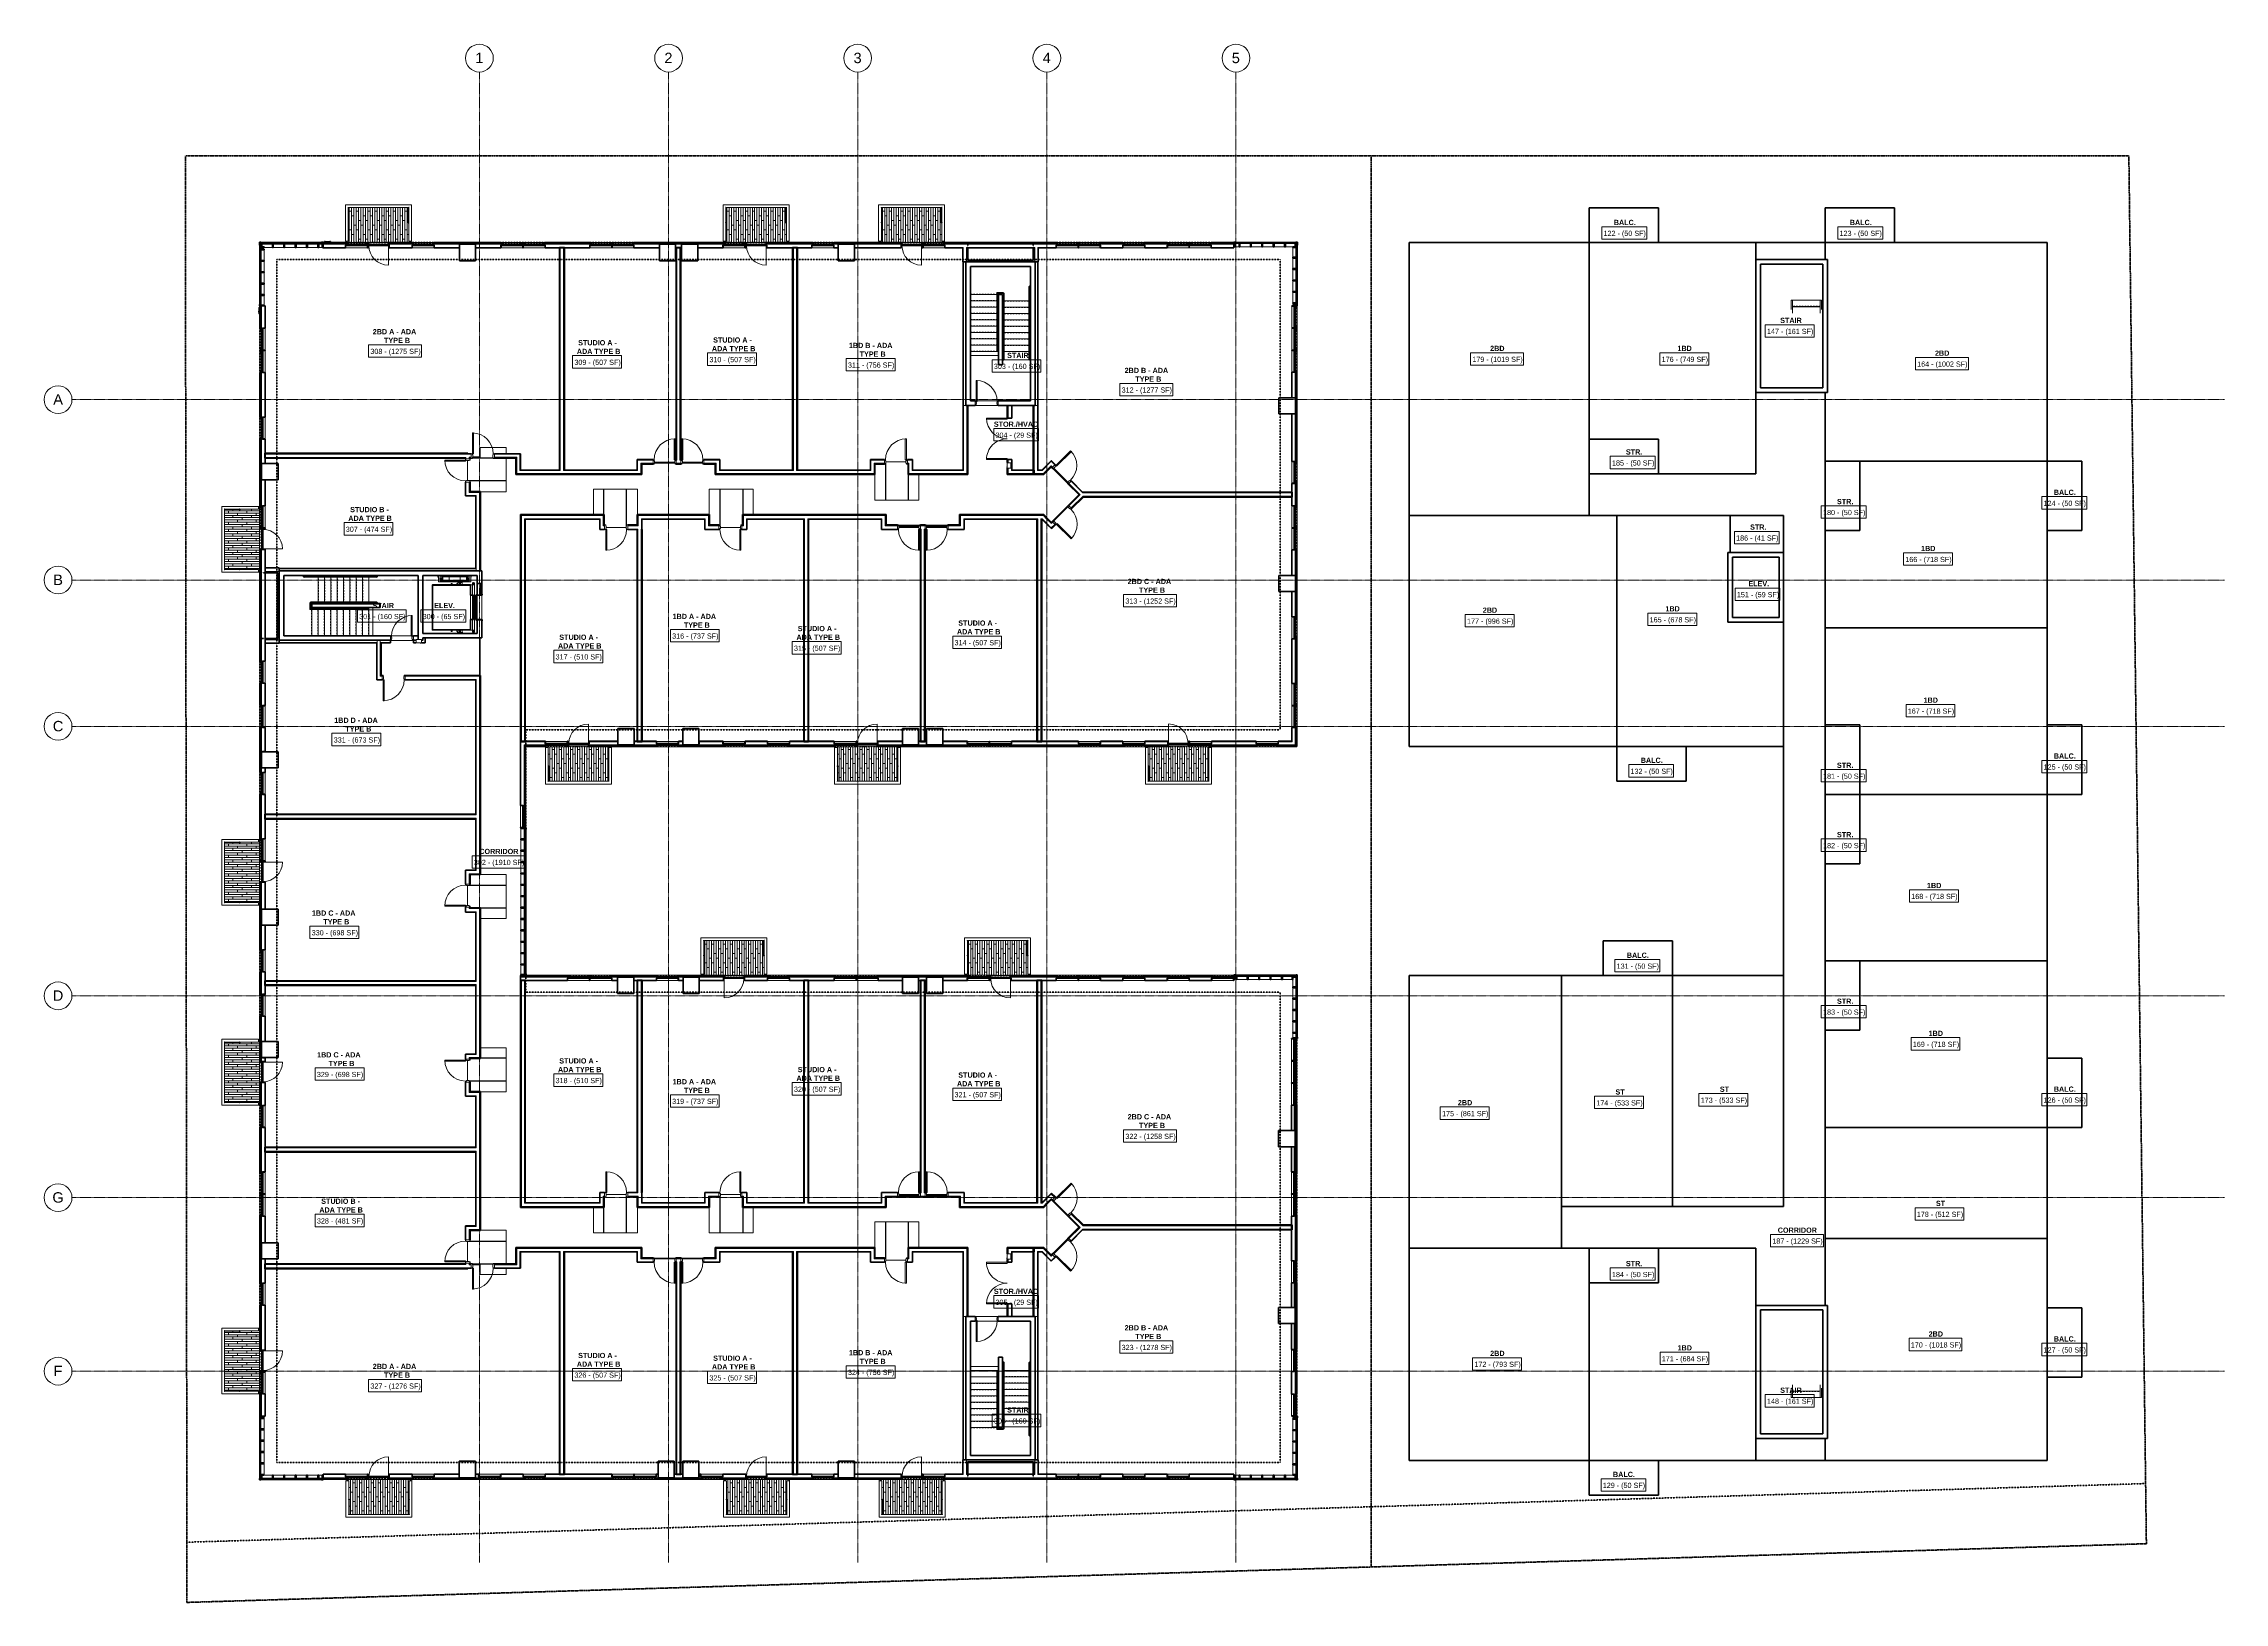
# Model space of a CAD drawing. Header units: inches. Extents: x -4235 to -464, y 9767 to 12463.
import ezdxf

# ---------------------------------------------------------------- set-up
doc = ezdxf.new("R2010")
doc.units = ezdxf.units.IN
doc.header["$MEASUREMENT"] = 0
for name, pattern in [('Dash 1_16_', [0.125, 0.0625, -0.0625]), ('Double Dash 3_8_', [1, 0.375, -0.125, 0.125, -0.125, 0.125, -0.125]), ('Grid Line 1_2_', [0.875, 0.5, -0.125, 0.125, -0.125]), ('Overhead 1_16_', [0.101562, 0.0625, -0.039062])]:
    doc.linetypes.add(name, pattern=pattern)
for name, color, linetype, lineweight in [('0-1', 7, 'Continuous', 5), ('0-2', 90, 'Continuous', 9), ('A-AREA-1', 53, 'Continuous', 70), ('A-AREA-2', 10, 'Continuous', 70), ('A-AREA-IDEN', 2, 'Continuous', 9), ('A-DOOR-1', 50, 'Continuous', 20), ('A-DOOR-2', 90, 'Continuous', 9), ('A-DOOR-3', 31, 'Continuous', 9), ('A-DOOR-4', 31, 'Continuous', 20), ('A-DOOR-FRAM', 31, 'Continuous', 9), ('A-DOOR-FRAM-1', 50, 'Continuous', 20), ('A-DOOR-FRAM-2', 31, 'Continuous', 20), ('A-DOOR-GLAZ', 31, 'Continuous', 9), ('A-FLOR-1', 9, 'Continuous', 9), ('A-FLOR-2', 90, 'Continuous', 9), ('A-FLOR-3', 192, 'Continuous', 9), ('A-FLOR-HRAL', 11, 'Continuous', 9), ('A-FLOR-HRAL-1', 90, 'Continuous', 9), ('A-FLOR-PATT-1', 9, 'Continuous', 9), ('A-GENM', 5, 'Continuous', 9), ('A-GENM-1', 7, 'Continuous', 50), ('A-GENM-2', 90, 'Continuous', 9), ('A-GENM-3', 5, 'Continuous', 50), ('A-GLAZ-1', 151, 'Continuous', 9), ('A-GLAZ-2', 151, 'Continuous', 20), ('A-GLAZ-3', 151, 'Continuous', 50), ('A-GLAZ-CWMG', 51, 'Continuous', 9), ('A-GLAZ-CWMG-1', 51, 'Continuous', 50), ('A-WALL', 113, 'Continuous', 13), ('A-WALL-1', 253, 'Continuous', 50), ('A-WALL-2', 250, 'Continuous', 13), ('A-WALL-3', 7, 'Continuous', 50), ('A-WALL-4', 113, 'Continuous', 50), ('A-WALL-5', 113, 'Continuous', 9), ('C-PROP-LINE', 91, 'Double Dash 3_8_', 50), ('C-PROP-LINE-1', 91, 'Dash 1_16_', 50), ('E-FIRE-1', 90, 'Continuous', 9), ('G-IMPT-1', 90, 'Continuous', 9), ('I-WALL-1', 7, 'Continuous', 50), ('Q-CASE-1', 90, 'Continuous', 9), ('Q-SPCQ-1', 90, 'Continuous', 9), ('S-GRID-1', 1, 'Grid Line 1_2_', 9), ('S-GRID-IDEN', 1, 'Continuous', 9), ('S-STRS-1', 9, 'Continuous', 9), ('S-STRS-2', 9, 'Overhead 1_16_', 9), ('S-STRS-3', 90, 'Continuous', 9), ('S-STRS-4', 90, 'Overhead 1_16_', 9)]:
    doc.layers.add(name, color=color, linetype=linetype, lineweight=lineweight)
doc.styles.add('Arial', font='arial.ttf', dxfattribs={"height": 18})
doc.styles.add('Century Gothic', font='ufonts.com_century-gothic.ttf', dxfattribs={"height": 9})
doc.styles.add('Century Gothic_B', font='GOTHICB.TTF', dxfattribs={"height": 9})

# ---------------------------------------------------------------- blocks, each defined once
blk = doc.blocks.new('CTR - 2nd Phase_rvt-1-BACKGROUND - 3RD FLOOR')
at = {"layer": 'A-AREA-1'}
for p, q in [((-1562.7, 12178.6), (-1442.7, 12178.6)), ((-1562.7, 12118.6), (-1562.7, 12178.6)), ((-1442.7, 12178.6), (-1442.7, 12118.6)), ((-1154.7, 12178.6), (-1034.7, 12178.6)), ((-1154.7, 12118.6), (-1154.7, 12178.6)), ((-1034.7, 12178.6), (-1034.7, 12118.6)), ((-1873.8, 12118.6), (-770.7, 12118.6)), ((-1873.8, 12118.6), (-1873.8, 11247.4)), ((-1562.7, 12118.6), (-1562.7, 11647)), ((-1274.7, 12089.7), (-1274.7, 12118.6)), ((-1274.7, 12089.7), (-1274.7, 12118.6)), ((-1154.7, 12089.7), (-1154.7, 12118.6)), ((-770.7, 10012.6), (-770.7, 12118.6)), ((-1274.7, 11740.6), (-1274.7, 11859.7)), ((-1274.7, 11719), (-1274.7, 11859.7)), ((-1154.7, 10281), (-1154.7, 11859.7)), ((-1562.7, 11779), (-1442.7, 11779)), ((-1442.7, 11779), (-1442.7, 11719)), ((-1154.7, 11740.6), (-1094.7, 11740.6)), ((-1154.7, 11740.6), (-770.7, 11740.6)), ((-1094.7, 11740.6), (-1094.7, 11620.6)), ((-710.7, 11740.6), (-770.7, 11740.6)), ((-710.7, 11620.6), (-710.7, 11740.6)), ((-1274.7, 11719), (-1562.7, 11719)), ((-1873.8, 11647), (-1226.7, 11647)), ((-1514.7, 11647), (-1514.7, 11247.4)), ((-1318.9, 11647), (-1318.9, 11582.6)), ((-1226.7, 11647), (-1226.7, 11582.6)), ((-1094.7, 11620.6), (-1154.7, 11620.6)), ((-770.7, 11620.6), (-710.7, 11620.6)), ((-1226.7, 11462.6), (-1226.7, 10451.8)), ((-770.7, 11452.6), (-1154.7, 11452.6)), ((-1154.7, 11284.6), (-1094.7, 11284.6)), ((-1094.7, 11284.6), (-1094.7, 11164.6)), ((-710.7, 11284.6), (-770.7, 11284.6)), ((-710.7, 11164.6), (-710.7, 11284.6)), ((-1873.8, 11247.4), (-1226.7, 11247.4)), ((-1514.7, 11187.4), (-1514.7, 11247.4)), ((-1394.7, 11247.4), (-1394.7, 11187.4)), ((-1394.7, 11187.4), (-1514.7, 11187.4)), ((-1094.7, 11164.6), (-1154.7, 11164.6)), ((-770.7, 11164.6), (-1154.7, 11164.6)), ((-1094.7, 11164.6), (-1094.7, 11044.6)), ((-770.7, 11164.6), (-710.7, 11164.6)), ((-1094.7, 11044.6), (-1154.7, 11044.6)), ((-1538.7, 10911.4), (-1538.7, 10851.4)), ((-1418.7, 10911.4), (-1538.7, 10911.4)), ((-1418.7, 10851.4), (-1418.7, 10911.4)), ((-1154.7, 10876.6), (-1094.7, 10876.6)), ((-1154.7, 10876.6), (-770.7, 10876.6)), ((-1094.7, 10876.6), (-1094.7, 10756.6)), ((-1226.7, 10851.4), (-1873.8, 10851.4)), ((-1873.8, 10851.4), (-1873.8, 10012.6)), ((-1610.7, 10379.8), (-1610.7, 10851.4)), ((-1418.7, 10851.4), (-1418.7, 10451.8)), ((-1094.7, 10756.6), (-1154.7, 10756.6)), ((-710.7, 10708.6), (-770.7, 10708.6)), ((-710.7, 10588.6), (-710.7, 10708.6)), ((-770.7, 10588.6), (-1154.7, 10588.6)), ((-770.7, 10588.6), (-710.7, 10588.6)), ((-1226.7, 10451.8), (-1610.7, 10451.8)), ((-1873.8, 10379.8), (-1274.7, 10379.8)), ((-1562.7, 10379.8), (-1562.7, 10012.6)), ((-1442.7, 10319.8), (-1442.7, 10379.8)), ((-1274.7, 10379.8), (-1274.7, 10281)), ((-1154.7, 10396.6), (-770.7, 10396.6)), ((-1562.7, 10319.8), (-1442.7, 10319.8)), ((-710.7, 10276.6), (-770.7, 10276.6)), ((-710.7, 10156.6), (-710.7, 10276.6)), ((-770.7, 10156.6), (-710.7, 10156.6)), ((-1274.7, 10051), (-1274.7, 10012.6)), ((-1154.7, 10012.6), (-1154.7, 10051)), ((-770.7, 10012.6), (-1873.8, 10012.6)), ((-1562.7, 9952.6), (-1562.7, 10012.6)), ((-1442.7, 10012.6), (-1442.7, 9952.6)), ((-1442.7, 9952.6), (-1562.7, 9952.6))]:
    blk.add_line(p, q, dxfattribs=at)
at = {"layer": 'A-FLOR-1'}
for p, q in [((-770.7, 12118.6), (-1873.8, 12118.6)), ((-1873.8, 12118.6), (-1873.8, 11247.4)), ((-770.7, 10012.6), (-770.7, 12118.6)), ((-1873.8, 11247.4), (-1226.7, 11247.4)), ((-1226.7, 11247.4), (-1226.7, 10851.4)), ((-1226.7, 10851.4), (-1873.8, 10851.4)), ((-1873.8, 10851.4), (-1873.8, 10012.6)), ((-1873.8, 10012.6), (-770.7, 10012.6))]:
    blk.add_line(p, q, dxfattribs=at)
at = {"layer": 'A-WALL-1'}
for p, q in [((-1150.7, 12089.7), (-1274.7, 12089.7)), ((-1274.7, 12089.7), (-1274.7, 12081.7)), ((-1274.7, 12081.7), (-1274.7, 11859.7)), ((-1266.7, 12081.7), (-1158.7, 12081.7)), ((-1266.7, 11867.7), (-1266.7, 12081.7)), ((-1158.7, 12081.7), (-1158.7, 11867.7)), ((-1150.7, 12081.7), (-1150.7, 12089.7)), ((-1150.7, 11867.7), (-1150.7, 12081.7)), ((-1274.7, 11859.7), (-1266.7, 11859.7)), ((-1158.7, 11867.7), (-1266.7, 11867.7)), ((-1266.7, 11859.7), (-1150.7, 11859.7)), ((-1150.7, 11859.7), (-1150.7, 11867.7)), ((-1226.7, 11582.6), (-1322.7, 11582.6)), ((-1322.7, 11582.6), (-1322.7, 11575)), ((-1322.7, 11575), (-1322.7, 11470.2)), ((-1315.1, 11575), (-1234.3, 11575)), ((-1315.1, 11470.2), (-1315.1, 11575)), ((-1234.3, 11575), (-1234.3, 11470.2)), ((-1226.7, 11575), (-1226.7, 11582.6)), ((-1226.7, 11462.6), (-1226.7, 11575)), ((-1322.7, 11470.2), (-1322.7, 11462.6)), ((-1322.7, 11462.6), (-1234.3, 11462.6)), ((-1234.3, 11470.2), (-1315.1, 11470.2)), ((-1234.3, 11462.6), (-1226.7, 11462.6)), ((-1274.7, 10281), (-1274.7, 10059)), ((-1266.7, 10281), (-1274.7, 10281)), ((-1150.7, 10281), (-1266.7, 10281)), ((-1266.7, 10059), (-1266.7, 10273)), ((-1266.7, 10273), (-1158.7, 10273)), ((-1158.7, 10273), (-1158.7, 10059)), ((-1150.7, 10273), (-1150.7, 10281)), ((-1150.7, 10059), (-1150.7, 10273)), ((-1274.7, 10059), (-1274.7, 10051)), ((-1274.7, 10051), (-1150.7, 10051)), ((-1158.7, 10059), (-1266.7, 10059)), ((-1150.7, 10051), (-1150.7, 10059))]:
    blk.add_line(p, q, dxfattribs=at)
at = {"layer": 'S-STRS-1'}
for p, q in [((-1211.2, 12018.9), (-1213.2, 12018.9)), ((-1213.2, 12002.9), (-1213.2, 12018.9)), ((-1211.2, 12007.9), (-1211.2, 12018.9)), ((-1211.2, 12018.9), (-1163.2, 12018.9)), ((-1211.2, 11996.9), (-1211.2, 12007.9)), ((-1211.2, 12007.9), (-1163.2, 12007.9)), ((-1161.2, 12018.9), (-1163.2, 12018.9)), ((-1163.2, 12007.9), (-1163.2, 12018.9)), ((-1163.2, 11996.9), (-1163.2, 12007.9)), ((-1161.2, 12002.9), (-1161.2, 12018.9)), ((-1211.2, 10143.8), (-1211.2, 10132.8)), ((-1163.2, 10143.8), (-1163.2, 10132.8)), ((-1213.2, 10137.8), (-1213.2, 10121.8)), ((-1213.2, 10121.8), (-1211.2, 10121.8)), ((-1211.2, 10132.8), (-1211.2, 10121.8)), ((-1163.2, 10132.8), (-1211.2, 10132.8)), ((-1163.2, 10121.8), (-1211.2, 10121.8)), ((-1163.2, 10132.8), (-1163.2, 10121.8)), ((-1163.2, 10121.8), (-1161.2, 10121.8)), ((-1161.2, 10137.8), (-1161.2, 10121.8))]:
    blk.add_line(p, q, dxfattribs=at)
at = {"layer": 'S-STRS-2'}
for p, q in [((-1211.2, 12008.9), (-1163.2, 12008.9)), ((-1163.2, 10131.8), (-1211.2, 10131.8))]:
    blk.add_line(p, q, dxfattribs=at)
blk = doc.blocks.new('HOLLOW METAL - UNIT DOOR-2191978-BACKGROUND - 3RD FLOOR')
at = {"layer": 'A-DOOR-1'}
for p, q in [((18, 40.125), (16.25, 40.125)), ((16.25, 40.125), (16.25, 4.125)), ((18, 4.125), (18, 40.125)), ((16.25, 4.125), (18, 4.125))]:
    blk.add_line(p, q, dxfattribs=at)
at = {"layer": 'A-DOOR-2'}
blk.add_arc((18, 4.125), 36, 90, 180, dxfattribs=at)
at = {"layer": 'A-DOOR-FRAM-1'}
for p, q in [((-18, 4.125), (-20, 4.125)), ((-20, 4.125), (-20, -3.875)), ((-18, 2.1875), (-18, 4.125)), ((-17.375, 2.1875), (-18, 2.1875)), ((-17.375, -1.9375), (-17.375, 2.1875)), ((18, 2.1875), (17.375, 2.1875)), ((17.375, 2.1875), (17.375, -1.9375)), ((18, 4.125), (18, 2.1875)), ((20, 4.125), (18, 4.125)), ((20, -3.875), (20, 4.125)), ((-20, -3.875), (-18, -3.875)), ((-18, -3.875), (-18, -1.9375)), ((-18, -1.9375), (-17.375, -1.9375)), ((17.375, -1.9375), (18, -1.9375)), ((18, -1.9375), (18, -3.875)), ((18, -3.875), (20, -3.875))]:
    blk.add_line(p, q, dxfattribs=at)
blk = doc.blocks.new('HOLLOW METAL - UNIT DOOR-2191977-BACKGROUND - 3RD FLOOR')
at = {"layer": 'A-DOOR-1'}
for p, q in [((16.25, -4.125), (18, -4.125)), ((16.25, -40.125), (16.25, -4.125)), ((18, -4.125), (18, -40.125)), ((18, -40.125), (16.25, -40.125))]:
    blk.add_line(p, q, dxfattribs=at)
at = {"layer": 'A-DOOR-2'}
blk.add_arc((18, -4.125), 36, 180, 270, dxfattribs=at)
at = {"layer": 'A-DOOR-FRAM-1'}
for p, q in [((-20, 3.875), (-18, 3.875)), ((-20, -4.125), (-20, 3.875)), ((-18, 3.875), (-18, 1.9375)), ((-18, 1.9375), (-17.375, 1.9375)), ((-17.375, 1.9375), (-17.375, -2.1875)), ((17.375, 1.9375), (18, 1.9375)), ((17.375, -2.1875), (17.375, 1.9375)), ((18, 3.875), (20, 3.875)), ((18, 1.9375), (18, 3.875)), ((20, 3.875), (20, -4.125)), ((-18, -4.125), (-20, -4.125)), ((-18, -2.1875), (-18, -4.125)), ((-17.375, -2.1875), (-18, -2.1875)), ((18, -2.1875), (17.375, -2.1875)), ((18, -4.125), (18, -2.1875)), ((20, -4.125), (18, -4.125))]:
    blk.add_line(p, q, dxfattribs=at)
blk = doc.blocks.new('HOLLOW METAL - UNIT DOOR-2191980-BACKGROUND - 3RD FLOOR')
at = {"layer": 'A-DOOR-1'}
for p, q in [((16.25, -4.125), (18, -4.125)), ((16.25, -40.125), (16.25, -4.125)), ((18, -4.125), (18, -40.125)), ((18, -40.125), (16.25, -40.125))]:
    blk.add_line(p, q, dxfattribs=at)
at = {"layer": 'A-DOOR-2'}
blk.add_arc((18, -4.125), 36, 180, 270, dxfattribs=at)
at = {"layer": 'A-DOOR-FRAM-1'}
for p, q in [((-20, 3.875), (-18, 3.875)), ((-20, -4.125), (-20, 3.875)), ((-18, 3.875), (-18, 1.9375)), ((-18, 1.9375), (-17.375, 1.9375)), ((-17.375, 1.9375), (-17.375, -2.1875)), ((17.375, 1.9375), (18, 1.9375)), ((17.375, -2.1875), (17.375, 1.9375)), ((18, 3.875), (20, 3.875)), ((18, 1.9375), (18, 3.875)), ((20, 3.875), (20, -4.125)), ((-18, -4.125), (-20, -4.125)), ((-18, -2.1875), (-18, -4.125)), ((-17.375, -2.1875), (-18, -2.1875)), ((18, -2.1875), (17.375, -2.1875)), ((18, -4.125), (18, -2.1875)), ((20, -4.125), (18, -4.125))]:
    blk.add_line(p, q, dxfattribs=at)
blk = doc.blocks.new('HOLLOW METAL - UNIT DOOR-2191979-BACKGROUND - 3RD FLOOR')
at = {"layer": 'A-DOOR-1'}
for p, q in [((18, 40.125), (16.25, 40.125)), ((16.25, 40.125), (16.25, 4.125)), ((18, 4.125), (18, 40.125)), ((16.25, 4.125), (18, 4.125))]:
    blk.add_line(p, q, dxfattribs=at)
at = {"layer": 'A-DOOR-2'}
blk.add_arc((18, 4.125), 36, 90, 180, dxfattribs=at)
at = {"layer": 'A-DOOR-FRAM-1'}
for p, q in [((-18, 4.125), (-20, 4.125)), ((-20, 4.125), (-20, -3.875)), ((-18, 2.1875), (-18, 4.125)), ((-17.375, 2.1875), (-18, 2.1875)), ((-17.375, -1.9375), (-17.375, 2.1875)), ((18, 2.1875), (17.375, 2.1875)), ((17.375, 2.1875), (17.375, -1.9375)), ((18, 4.125), (18, 2.1875)), ((20, 4.125), (18, 4.125)), ((20, -3.875), (20, 4.125)), ((-20, -3.875), (-18, -3.875)), ((-18, -3.875), (-18, -1.9375)), ((-18, -1.9375), (-17.375, -1.9375)), ((17.375, -1.9375), (18, -1.9375)), ((18, -1.9375), (18, -3.875)), ((18, -3.875), (20, -3.875))]:
    blk.add_line(p, q, dxfattribs=at)
blk = doc.blocks.new('HOLLOW METAL - DOUBLE - 6-0 x 6-8 - 20MIN_-2194249-BACKGROUND - 3RD FLOOR')
at = {"layer": 'A-DOOR-1'}
for p, q in [((-34, -3.875), (-36, -3.875)), ((-36, -3.875), (-36, -39.875)), ((-34, -39.875), (-34, -3.875)), ((34, -3.875), (36, -3.875)), ((34, -39.875), (34, -3.875)), ((36, -3.875), (36, -39.875)), ((-36, -39.875), (-34, -39.875)), ((36, -39.875), (34, -39.875))]:
    blk.add_line(p, q, dxfattribs=at)
at = {"layer": 'A-DOOR-2'}
for centre, start, end in [((-36, -3.875), 270, 0), ((36, -3.875), 180, 270)]:
    blk.add_arc(centre, 36, start, end, dxfattribs=at)
blk = doc.blocks.new('HOLLOW METAL - DOUBLE - 6-0 x 6-8 - 20MIN_-2194248-BACKGROUND - 3RD FLOOR')
at = {"layer": 'A-DOOR-1'}
for p, q in [((-36, 3.875), (-36, 39.875)), ((-36, 39.875), (-34, 39.875)), ((-34, 39.875), (-34, 3.875)), ((36, 39.875), (34, 39.875)), ((34, 39.875), (34, 3.875)), ((36, 3.875), (36, 39.875)), ((-34, 3.875), (-36, 3.875)), ((34, 3.875), (36, 3.875))]:
    blk.add_line(p, q, dxfattribs=at)
at = {"layer": 'A-DOOR-2'}
for centre, start, end in [((-36, 3.875), 360, 90), ((36, 3.875), 90, 180)]:
    blk.add_arc(centre, 36, start, end, dxfattribs=at)
blk = doc.blocks.new('104416 - Fire Extinguishers - Wall - Class A - Light - 2A-2205461-BACKGROUND - 3RD FLOOR')
at = {"layer": 'E-FIRE-1'}
for p, q in [((13.2, 4.1), (13.2, 3.9)), ((23.2, 4.1), (13.2, 4.1)), ((13.2, 4.1), (23.2, 4.1)), ((13.2, 4.1), (13.2, 3.9)), ((23.2, 3.9), (13.2, 3.9)), ((13.6, -2.1), (13.6, 3.9)), ((14.4, 4.1), (14.4, 4.4)), ((14.4, 4.4), (14.8, 4.4)), ((14.4, 4.1), (14.4, 4.4)), ((14.8, 4.4), (15, 4.4)), ((14.8, 4.1), (14.8, 4.4)), ((15, 4.4), (15.1, 4.4)), ((15, 4.1), (15, 4.4)), ((15.1, 4.4), (15.2, 4.4)), ((15.1, 4.1), (15.1, 4.4)), ((15.2, 4.4), (15.5, 4.4)), ((15.2, 4.1), (15.2, 4.4)), ((15.5, 4.4), (15.7, 4.4)), ((15.5, 4.1), (15.5, 4.4)), ((15.7, 4.4), (15.9, 4.4)), ((15.7, 4.1), (15.7, 4.4)), ((15.9, 4.1), (15.9, 4.4)), ((15.9, 4.4), (15.9, 4.4)), ((15.9, 4.1), (15.9, 4.4)), ((15.9, 4.1), (15.9, 4.4)), ((22.8, 3.9), (22.8, -2.1)), ((23.2, 3.9), (23.2, 4.1)), ((23.2, 3.9), (23.2, 4.1)), ((22.8, -2.1), (13.6, -2.1))]:
    blk.add_line(p, q, dxfattribs=at)
blk = doc.blocks.new('104416 - Fire Extinguishers - Wall - Class A - Light - 2A-2205533-BACKGROUND - 3RD FLOOR')
at = {"layer": 'E-FIRE-1'}
for p, q in [((13.2, 4.1), (13.2, 3.9)), ((23.2, 4.1), (13.2, 4.1)), ((13.2, 4.1), (23.2, 4.1)), ((13.2, 4.1), (13.2, 3.9)), ((23.2, 3.9), (13.2, 3.9)), ((13.6, -2.1), (13.6, 3.9)), ((14.4, 4.1), (14.4, 4.4)), ((14.4, 4.4), (14.8, 4.4)), ((14.4, 4.1), (14.4, 4.4)), ((14.8, 4.4), (15, 4.4)), ((14.8, 4.1), (14.8, 4.4)), ((15, 4.4), (15.1, 4.4)), ((15, 4.1), (15, 4.4)), ((15.1, 4.4), (15.2, 4.4)), ((15.1, 4.1), (15.1, 4.4)), ((15.2, 4.4), (15.5, 4.4)), ((15.2, 4.1), (15.2, 4.4)), ((15.5, 4.4), (15.7, 4.4)), ((15.5, 4.1), (15.5, 4.4)), ((15.7, 4.4), (15.9, 4.4)), ((15.7, 4.1), (15.7, 4.4)), ((15.9, 4.1), (15.9, 4.4)), ((15.9, 4.4), (15.9, 4.4)), ((15.9, 4.1), (15.9, 4.4)), ((15.9, 4.1), (15.9, 4.4)), ((22.8, 3.9), (22.8, -2.1)), ((23.2, 3.9), (23.2, 4.1)), ((23.2, 3.9), (23.2, 4.1)), ((22.8, -2.1), (13.6, -2.1))]:
    blk.add_line(p, q, dxfattribs=at)
blk = doc.blocks.new('104416 - Fire Extinguishers - Wall - Class A - Light - 2A-2205784-BACKGROUND - 3RD FLOOR')
at = {"layer": 'E-FIRE-1'}
for p, q in [((13.2, 2.4), (13.2, 2.2)), ((23.2, 2.4), (13.2, 2.4)), ((13.2, 2.4), (23.2, 2.4)), ((13.2, 2.4), (13.2, 2.2)), ((23.2, 2.2), (13.2, 2.2)), ((13.6, -3.8), (13.6, 2.2)), ((14.4, 2.4), (14.4, 2.7)), ((14.4, 2.7), (14.8, 2.7)), ((14.4, 2.4), (14.4, 2.7)), ((14.8, 2.7), (15, 2.7)), ((14.8, 2.4), (14.8, 2.7)), ((15, 2.7), (15.1, 2.7)), ((15, 2.4), (15, 2.7)), ((15.1, 2.7), (15.2, 2.7)), ((15.1, 2.4), (15.1, 2.7)), ((15.2, 2.7), (15.5, 2.7)), ((15.2, 2.4), (15.2, 2.7)), ((15.5, 2.7), (15.7, 2.7)), ((15.5, 2.4), (15.5, 2.7)), ((15.7, 2.7), (15.9, 2.7)), ((15.7, 2.4), (15.7, 2.7)), ((15.9, 2.4), (15.9, 2.7)), ((15.9, 2.7), (15.9, 2.7)), ((15.9, 2.4), (15.9, 2.7)), ((15.9, 2.4), (15.9, 2.7)), ((22.8, 2.2), (22.8, -3.8)), ((23.2, 2.2), (23.2, 2.4)), ((23.2, 2.2), (23.2, 2.4)), ((22.8, -3.8), (13.6, -3.8))]:
    blk.add_line(p, q, dxfattribs=at)
blk = doc.blocks.new('CTR - 1st Phase - Common Walls_rvt-1-BACKGROUND - 3RD FLOOR')
at = {"layer": 'A-AREA-2'}
for p, q in [((-2756.1, 11626.5), (-2721.3, 11626.5)), ((-2708.1, 11626.5), (-2673.3, 11626.5)), ((-2756.1, 10472.3), (-2721.3, 10472.3)), ((-2708.1, 10472.3), (-2673.3, 10472.3))]:
    blk.add_line(p, q, dxfattribs=at)
at = {"layer": 'A-FLOR-2'}
for p, q in [((-3435.3, 11764.2), (-3479.9, 11764.2)), ((-3479.9, 11764.2), (-3479.9, 11746.6)), ((-3435.3, 11753.6), (-3435.3, 11764.2)), ((-3501.7, 11742.1), (-3501.7, 11707.3)), ((-3457.5, 11746), (-3493.5, 11746)), ((-3479.9, 11746.6), (-3457.5, 11746.6)), ((-3435.3, 11707.3), (-3435.3, 11745.8)), ((-2779.2, 11673.4), (-2779.2, 11735.4)), ((-2743.8, 11739.7), (-2778.6, 11739.7)), ((-2778.6, 11737.3), (-2778.6, 11673.4)), ((-3499.2, 11707.3), (-3435.3, 11707.3)), ((-3435.3, 11706.7), (-3497.3, 11706.7)), ((-3479.5, 11688), (-3435.3, 11688)), ((-3435.3, 11688), (-3435.3, 11706.7)), ((-3266.7, 11692.6), (-3284.3, 11692.6)), ((-3284.3, 11692.6), (-3284.3, 11648.6)), ((-3266.7, 11648.6), (-3266.7, 11692.6)), ((-3227.4, 11692.6), (-3266, 11692.6)), ((-3266, 11692.6), (-3266, 11648.6)), ((-3227.4, 11628.7), (-3227.4, 11692.6)), ((-3208.1, 11692.6), (-3226.8, 11692.6)), ((-3226.8, 11692.6), (-3226.8, 11630.6)), ((-3208.1, 11648.4), (-3208.1, 11692.6)), ((-3065.4, 11692.6), (-3084.1, 11692.6)), ((-3084.1, 11692.6), (-3084.1, 11648.4)), ((-3065.4, 11630.6), (-3065.4, 11692.6)), ((-3026.1, 11692.6), (-3064.8, 11692.6)), ((-3064.8, 11692.6), (-3064.8, 11628.7)), ((-3026.1, 11648.6), (-3026.1, 11692.6)), ((-3025.5, 11692.6), (-3025.5, 11648.6)), ((-3007.9, 11692.6), (-3025.5, 11692.6)), ((-3007.9, 11648.6), (-3007.9, 11692.6)), ((-2797.9, 11717.6), (-2797.9, 11673.4)), ((-2739.9, 11673.4), (-2739.9, 11717.6)), ((-2739.3, 11717.6), (-2739.3, 11673.4)), ((-2721.7, 11673.4), (-2721.7, 11717.6)), ((-2797.9, 11673.4), (-2779.2, 11673.4)), ((-2778.6, 11673.4), (-2739.9, 11673.4)), ((-2739.3, 11673.4), (-2721.7, 11673.4)), ((-3262.1, 11626.2), (-3227.4, 11626.2)), ((-3064.8, 11626.2), (-3030, 11626.2)), ((-3435.3, 11026.2), (-3479.5, 11026.2)), ((-3435.3, 11007.5), (-3435.3, 11026.2)), ((-3501.7, 11006.9), (-3501.7, 10972.1)), ((-3435.3, 11006.9), (-3499.2, 11006.9)), ((-3497.3, 11007.5), (-3435.3, 11007.5)), ((-3435.3, 10968.2), (-3435.3, 11006.9)), ((-3479.5, 10968.2), (-3435.3, 10968.2)), ((-3435.3, 10967.6), (-3479.5, 10967.6)), ((-3479.5, 10950), (-3435.3, 10950)), ((-3435.3, 10950), (-3435.3, 10967.6)), ((-3435.3, 10726.4), (-3479.5, 10726.4)), ((-3479.5, 10708.8), (-3435.3, 10708.8)), ((-3435.3, 10708.2), (-3479.5, 10708.2)), ((-3435.3, 10708.8), (-3435.3, 10726.4)), ((-3435.3, 10669.5), (-3435.3, 10708.2)), ((-3501.7, 10704.3), (-3501.7, 10669.5)), ((-3499.2, 10669.5), (-3435.3, 10669.5)), ((-3435.3, 10668.9), (-3497.3, 10668.9)), ((-3479.5, 10650.2), (-3435.3, 10650.2)), ((-3435.3, 10650.2), (-3435.3, 10668.9)), ((-3284.3, 10450.2), (-3284.3, 10406.2)), ((-3266.7, 10406.2), (-3266.7, 10450.2)), ((-3266, 10450.2), (-3266, 10406.2)), ((-3227.4, 10472.5), (-3262.1, 10472.5)), ((-3227.4, 10406.2), (-3227.4, 10470.1)), ((-3226.8, 10468.2), (-3226.8, 10406.2)), ((-3208.1, 10406.2), (-3208.1, 10450.4)), ((-3084.1, 10450.4), (-3084.1, 10406.2)), ((-3065.4, 10406.2), (-3065.4, 10468.2)), ((-3030, 10472.5), (-3064.8, 10472.5)), ((-3064.8, 10470.1), (-3064.8, 10406.2)), ((-3026.1, 10406.2), (-3026.1, 10450.2)), ((-3025.5, 10450.2), (-3025.5, 10406.2)), ((-3007.9, 10406.2), (-3007.9, 10450.2)), ((-3435.3, 10410.8), (-3479.5, 10410.8)), ((-3435.3, 10392.1), (-3435.3, 10410.8)), ((-3284.3, 10406.2), (-3266.7, 10406.2)), ((-3266, 10406.2), (-3227.4, 10406.2)), ((-3226.8, 10406.2), (-3208.1, 10406.2)), ((-3084.1, 10406.2), (-3065.4, 10406.2)), ((-3064.8, 10406.2), (-3026.1, 10406.2)), ((-3025.5, 10406.2), (-3007.9, 10406.2)), ((-2779.2, 10425.4), (-2797.9, 10425.4)), ((-2797.9, 10425.4), (-2797.9, 10381.2)), ((-2779.2, 10363.4), (-2779.2, 10425.4)), ((-2739.9, 10425.4), (-2778.6, 10425.4)), ((-2778.6, 10425.4), (-2778.6, 10361.5)), ((-2739.9, 10381.2), (-2739.9, 10425.4)), ((-2739.3, 10425.4), (-2739.3, 10381.2)), ((-2721.7, 10425.4), (-2739.3, 10425.4)), ((-2721.7, 10381.2), (-2721.7, 10425.4)), ((-3501.7, 10391.5), (-3501.7, 10356.7)), ((-3435.3, 10391.5), (-3499.2, 10391.5)), ((-3497.3, 10392.1), (-3435.3, 10392.1)), ((-3435.3, 10353), (-3435.3, 10391.5)), ((-3493.5, 10352.8), (-3457.5, 10352.8)), ((-3457.5, 10352.2), (-3479.9, 10352.2)), ((-3479.9, 10352.2), (-3479.9, 10334.6)), ((-3479.9, 10334.6), (-3435.3, 10334.6)), ((-3435.3, 10334.6), (-3435.3, 10345.2)), ((-2778.6, 10359), (-2743.8, 10359))]:
    blk.add_line(p, q, dxfattribs=at)
at = {"layer": 'A-WALL-2'}
for p, q in [((-3342.3, 11725.4), (-3342.3, 12110.3)), ((-3341.7, 11725.4), (-3341.7, 12110.3)), ((-3336.2, 11725.4), (-3336.2, 12110.3)), ((-3335.7, 11725.4), (-3335.7, 12110.3)), ((-3335.1, 11725.4), (-3335.1, 12110.3)), ((-3140.7, 11743.4), (-3140.7, 12110.3)), ((-3140.1, 11743.4), (-3140.1, 12110.3)), ((-3134.6, 11743.4), (-3134.6, 12110.3)), ((-3134.1, 11743.4), (-3134.1, 12110.3)), ((-3133.5, 11743.4), (-3133.5, 12110.3)), ((-2939.1, 11725.4), (-2939.1, 12110.3)), ((-2938.5, 11725.4), (-2938.5, 12110.3)), ((-2933, 11725.4), (-2933, 12110.3)), ((-2932.5, 11725.4), (-2932.5, 12110.3)), ((-2931.9, 11725.4), (-2931.9, 12110.3)), ((-2644.1, 12085.2), (-2644.1, 11837.2)), ((-2640.6, 12085.2), (-2640.6, 11837.2)), ((-2520.1, 11837.2), (-2520.1, 12085.2)), ((-2516.6, 11837.2), (-2516.6, 12085.2)), ((-2644.1, 11724.7), (-2644.1, 11837.2)), ((-2640.6, 11837.2), (-2644.1, 11837.2)), ((-2644.1, 11837.2), (-2640.6, 11837.2)), ((-2640.3, 11837.2), (-2640.6, 11837.2)), ((-2640.6, 11837.2), (-2640.3, 11837.2)), ((-2638.6, 11719.2), (-2638.6, 11837.2)), ((-2638.1, 11718.7), (-2638.1, 11837.2)), ((-2637.4, 11718.1), (-2637.4, 11837.2)), ((-2568.2, 11837.2), (-2568.2, 11815.4)), ((-2567.6, 11837.2), (-2567.6, 11815.4)), ((-2567.1, 11837.2), (-2567.1, 11815.4)), ((-2561.6, 11837.2), (-2561.6, 11815.4)), ((-2523.2, 11725.4), (-2523.2, 11837.2)), ((-2522.6, 11725.4), (-2522.6, 11837.2)), ((-2522.1, 11725.4), (-2522.1, 11837.2)), ((-2520.1, 11837.2), (-2520.3, 11837.2)), ((-2520.3, 11837.2), (-2520.1, 11837.2)), ((-2516.6, 11837.2), (-2520.1, 11837.2)), ((-2520.1, 11837.2), (-2516.6, 11837.2)), ((-2516.6, 11725.4), (-2516.6, 11837.2)), ((-3501.4, 11753.8), (-3852.5, 11753.8)), ((-3501.4, 11753.2), (-3852.5, 11753.2)), ((-3501.4, 11752.7), (-3852.5, 11752.7)), ((-3504.7, 11747.2), (-3852.5, 11747.2)), ((-3504.7, 11746.6), (-3852.5, 11746.6)), ((-3504.7, 11747.2), (-3504.7, 11746.9)), ((-3504.7, 11746.9), (-3504.7, 11746.6)), ((-3504.7, 11746.6), (-3504.7, 11746.3)), ((-3504.7, 11746.3), (-3504.7, 11745.9)), ((-3504.7, 11745.9), (-3504.7, 11744.7)), ((-3501.4, 11752.9), (-3501.4, 11753.2)), ((-3501.4, 11753.2), (-3501.4, 11752.9)), ((-3501.4, 11752.7), (-3501.4, 11752.9)), ((-3495.5, 11752.9), (-3501.4, 11752.9)), ((-3501.4, 11752.9), (-3501.4, 11752.7)), ((-3495.5, 11747.4), (-3499.2, 11747.4)), ((-3499.2, 11747.4), (-3499.2, 11747.2)), ((-3499.2, 11747.2), (-3499.2, 11746.9)), ((-3499.2, 11746.9), (-3499.2, 11745.8)), ((-3499.2, 11745.8), (-3499.2, 11744.7)), ((-3495.5, 11746.9), (-3498.7, 11746.9)), ((-3498.7, 11746.9), (-3498.7, 11746.6)), ((-3498.7, 11746.6), (-3498.7, 11746.3)), ((-3498.7, 11746.3), (-3498.7, 11745.8)), ((-3498.7, 11745.8), (-3498.7, 11744.7)), ((-3495.5, 11746.3), (-3498, 11746.3)), ((-3498, 11745.8), (-3497.5, 11745.8)), ((-3497.5, 11745.8), (-3498, 11745.8)), ((-3498, 11745.8), (-3498, 11744.7)), ((-3418.3, 11752.9), (-3455.5, 11752.9)), ((-3418.3, 11747.4), (-3455.5, 11747.4)), ((-3418.3, 11746.9), (-3455.5, 11746.9)), ((-3418.3, 11746.3), (-3455.5, 11746.3)), ((-3418.3, 11752.9), (-3416.7, 11752.9)), ((-3418.3, 11747.4), (-3417.2, 11747.4)), ((-3418.3, 11746.9), (-3417.8, 11746.9)), ((-3418.3, 11746.3), (-3417.8, 11746.3)), ((-3417.8, 11746.9), (-3417.2, 11746.9)), ((-3417.8, 11746.3), (-3417.8, 11725.4)), ((-3417.2, 11747.4), (-3416.7, 11747.4)), ((-3417.2, 11746.9), (-3417.2, 11725.4)), ((-3416.7, 11752.9), (-3411.2, 11752.9)), ((-3416.7, 11747.4), (-3416.7, 11725.4)), ((-3411.2, 11752.9), (-3411.2, 11725.4)), ((-3181.1, 11742.7), (-3207.9, 11742.7)), ((-3207.9, 11737.2), (-3207.9, 11742.7)), ((-3207.9, 11735.6), (-3207.9, 11737.2)), ((-3207.9, 11735.6), (-3207.9, 11724.7)), ((-3181.1, 11737.2), (-3202.4, 11737.2)), ((-3202.4, 11736.7), (-3202.4, 11737.2)), ((-3202.4, 11735.6), (-3202.4, 11736.7)), ((-3202.4, 11735.6), (-3202.4, 11719.2)), ((-3181.1, 11736.7), (-3201.9, 11736.7)), ((-3201.9, 11736.1), (-3201.9, 11736.7)), ((-3201.9, 11735.6), (-3201.9, 11736.1)), ((-3201.9, 11735.6), (-3201.9, 11718.7)), ((-3181.1, 11736.1), (-3201.2, 11736.1)), ((-3201.2, 11735.6), (-3201.2, 11736.1)), ((-3201.2, 11735.6), (-3201.2, 11718.1)), ((-3140.7, 11742.7), (-3141.1, 11742.7)), ((-3133.1, 11737.2), (-3141.1, 11737.2)), ((-3133.1, 11736.7), (-3141.1, 11736.7)), ((-3133.1, 11736.1), (-3141.1, 11736.1)), ((-3140.7, 11743.4), (-3140.7, 11742.7)), ((-3140.1, 11742.7), (-3140.7, 11742.7)), ((-3140.1, 11742.7), (-3140.7, 11742.7)), ((-3140.1, 11743.4), (-3140.1, 11742.7)), ((-3134.6, 11743.4), (-3134.6, 11742.7)), ((-3134.1, 11742.7), (-3134.6, 11742.7)), ((-3134.1, 11742.7), (-3134.6, 11742.7)), ((-3134.1, 11743.4), (-3134.1, 11742.7)), ((-3133.5, 11742.7), (-3134.1, 11742.7)), ((-3133.5, 11742.7), (-3134.1, 11742.7)), ((-3133.5, 11743.4), (-3133.5, 11742.7)), ((-3133.1, 11742.7), (-3133.5, 11742.7)), ((-3066.4, 11742.7), (-3093.1, 11742.7)), ((-3071.9, 11737.2), (-3093.1, 11737.2)), ((-3072.4, 11736.7), (-3093.1, 11736.7)), ((-3073, 11736.1), (-3093.1, 11736.1)), ((-3073, 11736.1), (-3073, 11735.6)), ((-3073, 11735.6), (-3073, 11718.1)), ((-3072.4, 11736.7), (-3072.4, 11736.1)), ((-3072.4, 11736.1), (-3072.4, 11735.6)), ((-3072.4, 11735.6), (-3072.4, 11718.7)), ((-3071.9, 11737.2), (-3071.9, 11736.7)), ((-3071.9, 11736.7), (-3071.9, 11735.6)), ((-3071.9, 11735.6), (-3071.9, 11719.2)), ((-3066.4, 11742.7), (-3066.4, 11737.2)), ((-3066.4, 11737.2), (-3066.4, 11735.6)), ((-3066.4, 11735.6), (-3066.4, 11724.7)), ((-2804.6, 11742.7), (-2799.1, 11742.7)), ((-2804.6, 11724.7), (-2804.6, 11742.7)), ((-2799.1, 11742.7), (-2797.5, 11742.7)), ((-2799.1, 11737.2), (-2798.6, 11737.2)), ((-2799.1, 11719.2), (-2799.1, 11737.2)), ((-2798.6, 11737.2), (-2797.5, 11737.2)), ((-2798.6, 11736.7), (-2798, 11736.7)), ((-2798.6, 11718.7), (-2798.6, 11736.7)), ((-2798, 11736.7), (-2797.5, 11736.7)), ((-2798, 11736.1), (-2797.5, 11736.1)), ((-2798, 11718.1), (-2798, 11736.1)), ((-2781.2, 11742.7), (-2797.5, 11742.7)), ((-2781.2, 11737.2), (-2797.5, 11737.2)), ((-2781.2, 11736.7), (-2797.5, 11736.7)), ((-2781.2, 11736.1), (-2797.5, 11736.1)), ((-2797.5, 11736.1), (-2797.5, 11735.6)), ((-2740.3, 11742.7), (-2741.2, 11742.7)), ((-2740.3, 11737.2), (-2741.2, 11737.2)), ((-2740.3, 11736.7), (-2741.2, 11736.7)), ((-2740.3, 11736.1), (-2741.2, 11736.1)), ((-2740.3, 11742.7), (-2738.7, 11742.7)), ((-2740.3, 11737.2), (-2739.2, 11737.2)), ((-2740.3, 11736.7), (-2739.8, 11736.7)), ((-2740.3, 11736.1), (-2739.8, 11736.1)), ((-2739.8, 11736.7), (-2739.2, 11736.7)), ((-2739.8, 11736.1), (-2739.8, 11718.1)), ((-2739.2, 11737.2), (-2738.7, 11737.2)), ((-2739.2, 11736.7), (-2739.2, 11718.7)), ((-2738.7, 11742.7), (-2733.2, 11742.7)), ((-2738.7, 11737.2), (-2738.7, 11719.2)), ((-2733.2, 11742.7), (-2733.2, 11724.7)), ((-2568.2, 11743.4), (-2568.2, 11738.1)), ((-2568.2, 11728.9), (-2568.2, 11725.4)), ((-2567.6, 11743.4), (-2567.6, 11738.1)), ((-2567.6, 11728.9), (-2567.6, 11725.4)), ((-2567.1, 11743.4), (-2567.1, 11738.1)), ((-2567.1, 11728.9), (-2567.1, 11725.4)), ((-2561.6, 11743.4), (-2561.6, 11725.4)), ((-2508.6, 11724.7), (-2492.7, 11740.6)), ((-2506.3, 11719.2), (-2492.7, 11732.8)), ((-2506.1, 11718.7), (-2492.7, 11732.1)), ((-2505.8, 11718.1), (-2492.7, 11731.2)), ((-2492.7, 11740.6), (-2488.8, 11736.7)), ((-2492.7, 11732.8), (-2492.3, 11732.5)), ((-2492.7, 11732.1), (-2492.2, 11731.7)), ((-2492.7, 11731.2), (-2492.3, 11730.9)), ((-2492.3, 11732.5), (-2491.5, 11731.7)), ((-2492.3, 11730.9), (-2491.2, 11729.7)), ((-2492.2, 11731.7), (-2491.9, 11731.3)), ((-2491.9, 11731.3), (-2490.7, 11730.2)), ((-2491.5, 11731.7), (-2490.4, 11730.5)), ((-2488.8, 11736.7), (-2487.7, 11735.6)), ((-2487.7, 11735.6), (-2486.5, 11734.4)), ((-3504.7, 11704.7), (-3504.7, 11688.4)), ((-3504.7, 11686.7), (-3504.7, 11688.4)), ((-3499.2, 11704.7), (-3499.2, 11688.4)), ((-3499.2, 11687.2), (-3499.2, 11688.4)), ((-3498.7, 11704.7), (-3498.7, 11688.4)), ((-3498.7, 11687.9), (-3498.7, 11688.4)), ((-3498, 11704.7), (-3498, 11688.4)), ((-3498, 11688.4), (-3497.5, 11688.4)), ((-3498, 11687.9), (-3498, 11688.4)), ((-3417.8, 11718.7), (-3417.8, 11725.4)), ((-3417.8, 11718.1), (-3417.8, 11718.7)), ((-3343, 11718.1), (-3417.8, 11718.1)), ((-3417.2, 11719.2), (-3417.2, 11725.4)), ((-3417.2, 11718.7), (-3417.2, 11719.2)), ((-3343, 11718.7), (-3417.2, 11718.7)), ((-3416.7, 11724.7), (-3416.7, 11725.4)), ((-3416.7, 11719.2), (-3416.7, 11724.7)), ((-3343, 11719.2), (-3416.7, 11719.2)), ((-3411.2, 11724.7), (-3411.2, 11725.4)), ((-3343, 11724.7), (-3411.2, 11724.7)), ((-3342.3, 11724.7), (-3343, 11724.7)), ((-3341.7, 11719.2), (-3343, 11719.2)), ((-3342.3, 11718.7), (-3343, 11718.7)), ((-3342.3, 11724.7), (-3342.3, 11725.4)), ((-3341.7, 11724.7), (-3342.3, 11724.7)), ((-3341.7, 11718.7), (-3342.3, 11718.7)), ((-3342.3, 11718.7), (-3341.7, 11718.7)), ((-3342.3, 11718.1), (-3341.7, 11718.1)), ((-3341.7, 11724.7), (-3341.7, 11725.4)), ((-3341.7, 11719.2), (-3208.5, 11719.2)), ((-3341.7, 11718.7), (-3208.5, 11718.7)), ((-3341.7, 11718.1), (-3208.5, 11718.1)), ((-3336.2, 11724.7), (-3336.2, 11725.4)), ((-3335.7, 11724.7), (-3336.2, 11724.7)), ((-3336.2, 11724.7), (-3335.7, 11724.7)), ((-3335.7, 11724.7), (-3335.7, 11725.4)), ((-3335.1, 11724.7), (-3335.7, 11724.7)), ((-3335.7, 11724.7), (-3335.1, 11724.7)), ((-3335.1, 11724.7), (-3335.1, 11725.4)), ((-3335.1, 11724.7), (-3208.5, 11724.7)), ((-3207.9, 11724.7), (-3208.5, 11724.7)), ((-3207.9, 11719.2), (-3208.5, 11719.2)), ((-3202.4, 11718.7), (-3208.5, 11718.7)), ((-3201.9, 11718.1), (-3208.5, 11718.1)), ((-3202.4, 11719.2), (-3207.9, 11719.2)), ((-3201.9, 11718.7), (-3202.4, 11718.7)), ((-3201.2, 11718.1), (-3201.9, 11718.1)), ((-3072.4, 11718.1), (-3073, 11718.1)), ((-3071.9, 11718.7), (-3072.4, 11718.7)), ((-3065.7, 11718.1), (-3072.4, 11718.1)), ((-3066.4, 11719.2), (-3071.9, 11719.2)), ((-3065.7, 11718.7), (-3071.9, 11718.7)), ((-3065.7, 11724.7), (-3066.4, 11724.7)), ((-3065.7, 11719.2), (-3066.4, 11719.2)), ((-3065.7, 11724.7), (-2939.1, 11724.7)), ((-3065.7, 11719.2), (-2805.3, 11719.2)), ((-3065.7, 11718.7), (-2805.3, 11718.7)), ((-3065.7, 11718.1), (-2805.3, 11718.1)), ((-2939.1, 11724.7), (-2939.1, 11725.4)), ((-2938.5, 11724.7), (-2939.1, 11724.7)), ((-2939.1, 11724.7), (-2938.5, 11724.7)), ((-2938.5, 11724.7), (-2938.5, 11725.4)), ((-2933, 11724.7), (-2933, 11725.4)), ((-2932.5, 11724.7), (-2933, 11724.7)), ((-2933, 11724.7), (-2932.5, 11724.7)), ((-2932.5, 11724.7), (-2932.5, 11725.4)), ((-2931.9, 11724.7), (-2932.5, 11724.7)), ((-2932.5, 11724.7), (-2931.9, 11724.7)), ((-2931.9, 11724.7), (-2931.9, 11725.4)), ((-2931.9, 11724.7), (-2805.3, 11724.7)), ((-2804.6, 11724.7), (-2805.3, 11724.7)), ((-2804.6, 11719.2), (-2805.3, 11719.2)), ((-2799.1, 11718.7), (-2805.3, 11718.7)), ((-2798.6, 11718.1), (-2805.3, 11718.1)), ((-2799.1, 11719.2), (-2804.6, 11719.2)), ((-2798.6, 11718.7), (-2799.1, 11718.7)), ((-2798, 11718.1), (-2798.6, 11718.1)), ((-2739.2, 11718.1), (-2739.8, 11718.1)), ((-2739.8, 11717.6), (-2739.8, 11718.1)), ((-2739.8, 11718.1), (-2739.8, 11717.6)), ((-2738.7, 11718.7), (-2739.2, 11718.7)), ((-2732.5, 11718.1), (-2739.2, 11718.1)), ((-2733.2, 11719.2), (-2738.7, 11719.2)), ((-2732.5, 11718.7), (-2738.7, 11718.7)), ((-2732.5, 11724.7), (-2733.2, 11724.7)), ((-2732.5, 11719.2), (-2733.2, 11719.2)), ((-2732.5, 11724.7), (-2644.7, 11724.7)), ((-2732.5, 11719.2), (-2644.7, 11719.2)), ((-2732.5, 11718.7), (-2644.7, 11718.7)), ((-2732.5, 11718.1), (-2644.7, 11718.1)), ((-2644.1, 11724.7), (-2644.7, 11724.7)), ((-2644.1, 11719.2), (-2644.7, 11719.2)), ((-2638.6, 11718.7), (-2644.7, 11718.7)), ((-2638.1, 11718.1), (-2644.7, 11718.1)), ((-2638.6, 11719.2), (-2644.1, 11719.2)), ((-2638.1, 11718.7), (-2638.6, 11718.7)), ((-2637.4, 11718.1), (-2638.1, 11718.1)), ((-2568.2, 11718.7), (-2568.2, 11725.4)), ((-2568.2, 11718.1), (-2568.2, 11718.7)), ((-2568.2, 11718.1), (-2522.1, 11718.1)), ((-2567.6, 11719.2), (-2567.6, 11725.4)), ((-2567.6, 11718.7), (-2567.6, 11719.2)), ((-2567.6, 11718.7), (-2522.1, 11718.7)), ((-2567.1, 11724.7), (-2567.1, 11725.4)), ((-2567.1, 11719.2), (-2567.1, 11724.7)), ((-2567.1, 11719.2), (-2522.1, 11719.2)), ((-2561.6, 11724.7), (-2561.6, 11725.4)), ((-2561.6, 11724.7), (-2522.1, 11724.7)), ((-2523.2, 11718.7), (-2523.2, 11725.4)), ((-2523.2, 11718.1), (-2523.2, 11718.7)), ((-2523.2, 11718.1), (-2516.1, 11718.1)), ((-2522.6, 11719.2), (-2522.6, 11725.4)), ((-2522.6, 11718.7), (-2522.6, 11719.2)), ((-2522.6, 11718.7), (-2515.5, 11718.7)), ((-2522.1, 11724.7), (-2522.1, 11725.4)), ((-2522.1, 11719.2), (-2522.1, 11724.7)), ((-2522.1, 11719.2), (-2515, 11719.2)), ((-2516.6, 11724.7), (-2516.6, 11725.4)), ((-2516.6, 11724.7), (-2509.5, 11724.7)), ((-2506.7, 11718.1), (-2516.1, 11718.1)), ((-2506.8, 11718.7), (-2515.5, 11718.7)), ((-2514.1, 11719.2), (-2515, 11719.2)), ((-2506.3, 11719.2), (-2514.1, 11719.2)), ((-2508.6, 11724.7), (-2509.5, 11724.7)), ((-2506.1, 11718.7), (-2506.8, 11718.7)), ((-2505.8, 11718.1), (-2506.7, 11718.1)), ((-2462.9, 11701.5), (-2444.1, 11682.6)), ((-2462.5, 11701.9), (-2443.6, 11683.1)), ((-2462.1, 11702.3), (-2443.3, 11683.4)), ((-2458.2, 11706.1), (-2439.4, 11687.3)), ((-3504.7, 11681.2), (-3504.7, 11686.7)), ((-3486.7, 11681.2), (-3504.7, 11681.2)), ((-3499.2, 11686.7), (-3499.2, 11687.2)), ((-3481.2, 11686.7), (-3499.2, 11686.7)), ((-3498.7, 11687.2), (-3498.7, 11687.9)), ((-3480.7, 11687.2), (-3498.7, 11687.2)), ((-3480, 11687.9), (-3498, 11687.9)), ((-3486.7, 11681.2), (-3486.7, 11680.6)), ((-3486.7, 11554.7), (-3486.7, 11680.6)), ((-3481.2, 11686.7), (-3481.2, 11681.2)), ((-3481.2, 11681.2), (-3481.2, 11680.6)), ((-3481.2, 11551.2), (-3481.2, 11680.6)), ((-3480.7, 11687.2), (-3480.7, 11686.7)), ((-3480.7, 11686.7), (-3480.7, 11680.6)), ((-3480.7, 11551), (-3480.7, 11680.6)), ((-3480, 11687.9), (-3480, 11687.2)), ((-3480, 11687.2), (-3480, 11680.6)), ((-3480, 11551), (-3480, 11680.6)), ((-2443.6, 11682.2), (-2462.1, 11663.7)), ((-2437.6, 11680.5), (-2458.2, 11659.8)), ((-2437.4, 11680), (-2457.9, 11659.5)), ((-2437.1, 11679.4), (-2457.4, 11659)), ((-2444.1, 11682.6), (-2443.6, 11682.2)), ((-2443.6, 11683.1), (-2443.2, 11682.6)), ((-2443.2, 11682.6), (-2443.6, 11682.2)), ((-2443.2, 11682.6), (-2443.6, 11682.2)), ((-2443.3, 11683.4), (-2442.8, 11683)), ((-2442.8, 11683), (-2443.2, 11682.6)), ((-2442.8, 11683), (-2443.2, 11682.6)), ((-2439.4, 11687.3), (-2439, 11686.9)), ((-2439, 11686.9), (-2438.7, 11686.6)), ((-2438.7, 11686.6), (-2437.8, 11686.6)), ((-2438.1, 11686), (-2438.7, 11686.6)), ((-2438.1, 11686), (-2437.2, 11686)), ((-2076.2, 11686.6), (-2437.8, 11686.6)), ((-2437.6, 11680.5), (-2436.9, 11680.5)), ((-2437.4, 11680), (-2436.5, 11680)), ((-2076.2, 11686), (-2437.2, 11686)), ((-2436.9, 11680.5), (-2435.3, 11680.5)), ((-2436.5, 11680), (-2435.8, 11680)), ((-2076.2, 11679.4), (-2436.4, 11679.4)), ((-2076.2, 11680), (-2435.8, 11680)), ((-2076.2, 11680.5), (-2435.3, 11680.5)), ((-3409.8, 11647.9), (-3409.8, 11255.4)), ((-3409.8, 11647.9), (-3409.2, 11647.9)), ((-3409.2, 11647.9), (-3402.5, 11647.9)), ((-3409.2, 11647.2), (-3409.2, 11255.4)), ((-3409.2, 11647.2), (-3408.7, 11647.2)), ((-3408.7, 11647.2), (-3402.5, 11647.2)), ((-3408.7, 11646.7), (-3408.7, 11255.4)), ((-3408.7, 11646.7), (-3403.2, 11646.7)), ((-3403.2, 11646.7), (-3402.5, 11646.7)), ((-3403.2, 11641.2), (-3403.2, 11255.4)), ((-3403.2, 11641.2), (-3402.5, 11641.2)), ((-3273.4, 11647.9), (-3402.5, 11647.9)), ((-3273.4, 11647.2), (-3402.5, 11647.2)), ((-3273.4, 11646.7), (-3402.5, 11646.7)), ((-3273.4, 11641.2), (-3402.5, 11641.2)), ((-3273.4, 11647.9), (-3266.8, 11647.9)), ((-3273.4, 11647.2), (-3267.3, 11647.2)), ((-3273.4, 11646.7), (-3272.8, 11646.7)), ((-3273.4, 11641.2), (-3272.8, 11641.2)), ((-3272.8, 11646.7), (-3267.3, 11646.7)), ((-3272.8, 11623.2), (-3272.8, 11641.2)), ((-3267.3, 11623.2), (-3272.8, 11623.2)), ((-3267.3, 11647.2), (-3266.8, 11647.2)), ((-3267.3, 11628.7), (-3267.3, 11646.7)), ((-3266.8, 11628.7), (-3267.3, 11628.7)), ((-3265.7, 11623.2), (-3267.3, 11623.2)), ((-3266.8, 11647.9), (-3266.2, 11647.9)), ((-3266.8, 11629.2), (-3266.8, 11647.2)), ((-3266.2, 11629.2), (-3266.8, 11629.2)), ((-3265.7, 11628.7), (-3266.8, 11628.7)), ((-3266.2, 11648.4), (-3266.2, 11647.9)), ((-3266.2, 11647.9), (-3266.2, 11648.4)), ((-3266.2, 11629.9), (-3266.2, 11647.9)), ((-3265.7, 11629.9), (-3266.2, 11629.9)), ((-3265.7, 11629.2), (-3266.2, 11629.2)), ((-3265.7, 11629.9), (-3264.8, 11629.9)), ((-3265.7, 11629.2), (-3264.8, 11629.2)), ((-3265.7, 11628.7), (-3264.8, 11628.7)), ((-3265.7, 11623.2), (-3264.8, 11623.2)), ((-3224.8, 11629.9), (-3208.4, 11629.9)), ((-3224.8, 11629.2), (-3208.4, 11629.2)), ((-3224.8, 11628.7), (-3208.4, 11628.7)), ((-3224.8, 11623.2), (-3208.4, 11623.2)), ((-3208.4, 11629.9), (-3208.4, 11630.4)), ((-3207.9, 11629.9), (-3208.4, 11629.9)), ((-3207.9, 11629.2), (-3208.4, 11629.2)), ((-3207.3, 11628.7), (-3208.4, 11628.7)), ((-3207.9, 11623.2), (-3208.4, 11623.2)), ((-3207.9, 11647.9), (-3207.3, 11647.9)), ((-3207.9, 11647.9), (-3207.9, 11629.9)), ((-3207.3, 11629.2), (-3207.9, 11629.2)), ((-3207.9, 11623.2), (-3207.3, 11623.2)), ((-3207.9, 11622.6), (-3207.9, 11623.2)), ((-3207.9, 11255.6), (-3207.9, 11622.6)), ((-3207.3, 11647.9), (-3200.7, 11647.9)), ((-3207.3, 11647.2), (-3206.8, 11647.2)), ((-3207.3, 11647.2), (-3207.3, 11629.2)), ((-3206.8, 11628.7), (-3207.3, 11628.7)), ((-3207.3, 11622.6), (-3207.3, 11623.2)), ((-3207.3, 11255.6), (-3207.3, 11622.6)), ((-3206.8, 11647.2), (-3200.7, 11647.2)), ((-3206.8, 11646.7), (-3201.3, 11646.7)), ((-3206.8, 11646.7), (-3206.8, 11628.7)), ((-3201.8, 11623.2), (-3201.3, 11623.2)), ((-3201.8, 11622.6), (-3201.8, 11623.2)), ((-3201.8, 11255.6), (-3201.8, 11622.6)), ((-3201.3, 11646.7), (-3200.7, 11646.7)), ((-3201.3, 11641.2), (-3200.7, 11641.2)), ((-3201.3, 11641.2), (-3201.3, 11623.2)), ((-3201.3, 11622.6), (-3201.3, 11623.2)), ((-3201.3, 11255.6), (-3201.3, 11622.6)), ((-3091.5, 11647.9), (-3200.7, 11647.9)), ((-3091.5, 11647.2), (-3200.7, 11647.2)), ((-3091.5, 11646.7), (-3200.7, 11646.7)), ((-3091.5, 11641.2), (-3200.7, 11641.2)), ((-3200.7, 11255.6), (-3200.7, 11622.6)), ((-3091.5, 11647.9), (-3084.9, 11647.9)), ((-3091.5, 11647.2), (-3085.4, 11647.2)), ((-3091.5, 11646.7), (-3090.9, 11646.7)), ((-3091.5, 11641.2), (-3090.9, 11641.2)), ((-3090.9, 11646.7), (-3085.4, 11646.7)), ((-3090.9, 11641.2), (-3090.9, 11623.2)), ((-3085.4, 11623.2), (-3090.9, 11623.2)), ((-3085.4, 11647.2), (-3084.9, 11647.2)), ((-3085.4, 11646.7), (-3085.4, 11628.7)), ((-3084.9, 11628.7), (-3085.4, 11628.7)), ((-3083.7, 11623.2), (-3085.4, 11623.2)), ((-3084.9, 11647.9), (-3084.2, 11647.9)), ((-3084.9, 11647.2), (-3084.9, 11629.2)), ((-3084.2, 11629.2), (-3084.9, 11629.2)), ((-3083.7, 11628.7), (-3084.9, 11628.7)), ((-3084.2, 11647.9), (-3084.2, 11629.9)), ((-3083.7, 11629.9), (-3084.2, 11629.9)), ((-3083.7, 11629.2), (-3084.2, 11629.2)), ((-3083.7, 11630.4), (-3083.7, 11629.9)), ((-3067.4, 11629.9), (-3083.7, 11629.9)), ((-3067.4, 11629.2), (-3083.7, 11629.2)), ((-3067.4, 11628.7), (-3083.7, 11628.7)), ((-3067.4, 11623.2), (-3083.7, 11623.2)), ((-3026.5, 11629.9), (-3027.4, 11629.9)), ((-3026.5, 11629.2), (-3027.4, 11629.2)), ((-3026.5, 11628.7), (-3027.4, 11628.7)), ((-3026.5, 11623.2), (-3027.4, 11623.2)), ((-3026, 11629.9), (-3026.5, 11629.9)), ((-3026, 11629.2), (-3026.5, 11629.2)), ((-3025.4, 11628.7), (-3026.5, 11628.7)), ((-3024.9, 11623.2), (-3026.5, 11623.2)), ((-3026, 11647.9), (-3026, 11648.4)), ((-3026, 11647.9), (-3026, 11648.4)), ((-3026, 11647.9), (-3025.4, 11647.9)), ((-3026, 11629.9), (-3026, 11647.9)), ((-3025.4, 11629.2), (-3026, 11629.2)), ((-3025.4, 11647.9), (-3018.8, 11647.9)), ((-3025.4, 11647.2), (-3024.9, 11647.2)), ((-3025.4, 11629.2), (-3025.4, 11647.2)), ((-3024.9, 11628.7), (-3025.4, 11628.7)), ((-3024.9, 11647.2), (-3018.8, 11647.2)), ((-3024.9, 11646.7), (-3019.4, 11646.7)), ((-3024.9, 11628.7), (-3024.9, 11646.7)), ((-3019.4, 11623.2), (-3024.9, 11623.2)), ((-3019.4, 11646.7), (-3018.8, 11646.7)), ((-3019.4, 11641.2), (-3018.8, 11641.2)), ((-3019.4, 11623.2), (-3019.4, 11641.2)), ((-2786.1, 11647.9), (-3018.8, 11647.9)), ((-2786.1, 11647.2), (-3018.8, 11647.2)), ((-2786.1, 11646.7), (-3018.8, 11646.7)), ((-2919.9, 11641.2), (-3018.8, 11641.2)), ((-2919.9, 11641.2), (-2919.3, 11641.2)), ((-2919.9, 11641.2), (-2919.9, 11640.6)), ((-2919.3, 11641.2), (-2919.9, 11641.2)), ((-2919.9, 11255.6), (-2919.9, 11640.6)), ((-2919.3, 11641.2), (-2919.3, 11640.6)), ((-2919.3, 11255.6), (-2919.3, 11640.6)), ((-2913.8, 11641.2), (-2913.3, 11641.2)), ((-2913.8, 11641.2), (-2913.8, 11640.6)), ((-2913.3, 11641.2), (-2913.8, 11641.2)), ((-2913.8, 11255.6), (-2913.8, 11640.6)), ((-2913.3, 11641.2), (-2912.7, 11641.2)), ((-2913.3, 11641.2), (-2913.3, 11640.6)), ((-2912.7, 11641.2), (-2913.3, 11641.2)), ((-2913.3, 11255.6), (-2913.3, 11640.6)), ((-2912.7, 11641.2), (-2912.7, 11640.6)), ((-2786.1, 11641.2), (-2912.7, 11641.2)), ((-2912.7, 11255.6), (-2912.7, 11640.6)), ((-2786.1, 11647.9), (-2779.5, 11647.9)), ((-2786.1, 11647.2), (-2780, 11647.2)), ((-2786.1, 11646.7), (-2785.5, 11646.7)), ((-2786.1, 11641.2), (-2785.5, 11641.2)), ((-2785.5, 11646.7), (-2780, 11646.7)), ((-2785.5, 11630.4), (-2785.5, 11641.2)), ((-2785.5, 11628.7), (-2785.5, 11630.4)), ((-2785.5, 11623.2), (-2785.5, 11628.7)), ((-2758.7, 11623.2), (-2785.5, 11623.2)), ((-2780, 11647.2), (-2779.5, 11647.2)), ((-2780, 11630.4), (-2780, 11646.7)), ((-2780, 11629.2), (-2780, 11630.4)), ((-2780, 11628.7), (-2780, 11629.2)), ((-2758.7, 11628.7), (-2780, 11628.7)), ((-2779.5, 11647.9), (-2778.8, 11647.9)), ((-2779.5, 11630.4), (-2779.5, 11647.2)), ((-2779.5, 11629.9), (-2779.5, 11630.4)), ((-2779.5, 11629.2), (-2779.5, 11629.9)), ((-2758.7, 11629.2), (-2779.5, 11629.2)), ((-2778.8, 11630.4), (-2778.8, 11647.9)), ((-2778.8, 11629.9), (-2778.8, 11630.4)), ((-2758.7, 11629.9), (-2778.8, 11629.9)), ((-2710.7, 11629.9), (-2718.7, 11629.9)), ((-2710.7, 11629.2), (-2718.7, 11629.2)), ((-2710.7, 11628.7), (-2718.7, 11628.7)), ((-2718.3, 11623.2), (-2718.7, 11623.2)), ((-2718.3, 11623.2), (-2717.7, 11623.2)), ((-2718.3, 11623.2), (-2718.3, 11622.6)), ((-2717.7, 11623.2), (-2718.3, 11623.2)), ((-2718.3, 11255.6), (-2718.3, 11622.6)), ((-2717.7, 11623.2), (-2717.7, 11622.6)), ((-2717.7, 11255.6), (-2717.7, 11622.6)), ((-2712.2, 11623.2), (-2711.7, 11623.2)), ((-2712.2, 11623.2), (-2712.2, 11622.6)), ((-2711.7, 11623.2), (-2712.2, 11623.2)), ((-2712.2, 11255.6), (-2712.2, 11622.6)), ((-2711.7, 11623.2), (-2711.1, 11623.2)), ((-2711.7, 11623.2), (-2711.7, 11622.6)), ((-2711.1, 11623.2), (-2711.7, 11623.2)), ((-2711.7, 11255.6), (-2711.7, 11622.6)), ((-2711.1, 11623.2), (-2711.1, 11622.6)), ((-2710.7, 11623.2), (-2711.1, 11623.2)), ((-2711.1, 11255.6), (-2711.1, 11622.6)), ((-2650.6, 11629.9), (-2670.7, 11629.9)), ((-2650, 11629.2), (-2670.7, 11629.2)), ((-2649.5, 11628.7), (-2670.7, 11628.7)), ((-2644, 11623.2), (-2670.7, 11623.2)), ((-2650.6, 11647.9), (-2650, 11647.9)), ((-2650.6, 11630.4), (-2650.6, 11647.9)), ((-2650.6, 11630.4), (-2650.6, 11629.9)), ((-2650, 11647.9), (-2643.3, 11647.9)), ((-2650, 11647.2), (-2649.5, 11647.2)), ((-2650, 11630.4), (-2650, 11647.2)), ((-2650, 11630.4), (-2650, 11629.9)), ((-2650, 11629.9), (-2650, 11629.2)), ((-2649.5, 11647.2), (-2643.3, 11647.2)), ((-2649.5, 11646.7), (-2644, 11646.7)), ((-2649.5, 11630.4), (-2649.5, 11646.7)), ((-2649.5, 11630.4), (-2649.5, 11629.2)), ((-2649.5, 11629.2), (-2649.5, 11628.7)), ((-2644, 11646.7), (-2643.3, 11646.7)), ((-2644, 11641.2), (-2643.3, 11641.2)), ((-2644, 11630.4), (-2644, 11641.2)), ((-2644, 11630.4), (-2644, 11628.7)), ((-2644, 11628.7), (-2644, 11623.2)), ((-2505.8, 11647.9), (-2643.3, 11647.9)), ((-2506.1, 11647.2), (-2643.3, 11647.2)), ((-2506.3, 11646.7), (-2643.3, 11646.7)), ((-2516.7, 11641.2), (-2643.3, 11641.2)), ((-2516.1, 11641.2), (-2516.7, 11641.2)), ((-2516.7, 11641.2), (-2516.1, 11641.2)), ((-2516.7, 11641.2), (-2516.7, 11640.6)), ((-2516.7, 11255.6), (-2516.7, 11640.6)), ((-2516.1, 11641.2), (-2516.1, 11640.6)), ((-2516.1, 11255.6), (-2516.1, 11640.6)), ((-2510.1, 11641.2), (-2510.6, 11641.2)), ((-2510.6, 11641.2), (-2510.1, 11641.2)), ((-2510.6, 11641.2), (-2510.6, 11640.6)), ((-2510.6, 11255.6), (-2510.6, 11640.6)), ((-2509.5, 11641.2), (-2510.1, 11641.2)), ((-2510.1, 11641.2), (-2509.5, 11641.2)), ((-2510.1, 11641.2), (-2510.1, 11640.6)), ((-2510.1, 11255.6), (-2510.1, 11640.6)), ((-2508.6, 11641.2), (-2509.5, 11641.2)), ((-2509.5, 11641.2), (-2509.5, 11640.6)), ((-2509.5, 11255.6), (-2509.5, 11640.6)), ((-2508.6, 11641.2), (-2507.9, 11640.6)), ((-2507.9, 11640.6), (-2497, 11629.7)), ((-2506.3, 11646.7), (-2500.8, 11641.2)), ((-2506.1, 11647.2), (-2505.6, 11646.7)), ((-2505.8, 11647.9), (-2505.2, 11647.2)), ((-2505.6, 11646.7), (-2499.5, 11640.6)), ((-2505.2, 11647.2), (-2498.6, 11640.6)), ((-2500.8, 11641.2), (-2500.2, 11640.6)), ((-2500.2, 11640.6), (-2493.1, 11633.6)), ((-2499.5, 11640.6), (-2492.8, 11633.9)), ((-2498.6, 11640.6), (-2492.3, 11634.4)), ((-2496.6, 11629.2), (-2497, 11629.7)), ((-2492.7, 11625.4), (-2496.6, 11629.2)), ((-2492.7, 11633.1), (-2493.1, 11633.6)), ((-2492.3, 11633.5), (-2492.8, 11633.9)), ((-2492.3, 11633.5), (-2492.7, 11633.1)), ((-2492.3, 11633.5), (-2492.7, 11633.1)), ((-2486.5, 11631.5), (-2492.7, 11625.4)), ((-2492.3, 11625), (-2492.7, 11625.4)), ((-2491.9, 11633.9), (-2492.3, 11634.4)), ((-2491.9, 11633.9), (-2492.3, 11633.5)), ((-2491.9, 11633.9), (-2492.3, 11633.5)), ((-2486.2, 11631.2), (-2492.3, 11625)), ((-2491.9, 11624.6), (-2492.3, 11625)), ((-2490.4, 11635.4), (-2491.9, 11633.9)), ((-2485.7, 11630.8), (-2491.9, 11624.6)), ((-3827.3, 11554.7), (-3487.3, 11554.7)), ((-3827.3, 11551.2), (-3487.3, 11551.2)), ((-3486.7, 11554.7), (-3487.3, 11554.7)), ((-3486.7, 11551.2), (-3487.3, 11551.2)), ((-3486.7, 11551.2), (-3486.7, 11554.7)), ((-3486.7, 11554.7), (-3486.7, 11551.2)), ((-3481.2, 11551.2), (-3486.7, 11551.2)), ((-3481.2, 11551), (-3481.2, 11551.2)), ((-3481.2, 11551.2), (-3481.2, 11551)), ((-3658.3, 11430.7), (-3827.3, 11430.7)), ((-3658.3, 11427.2), (-3827.3, 11427.2)), ((-3658.3, 11430.7), (-3652.8, 11430.7)), ((-3658.3, 11430.7), (-3658.3, 11427.2)), ((-3652.8, 11430.7), (-3658.3, 11430.7)), ((-3658.3, 11427.2), (-3658.3, 11426.6)), ((-3658.3, 11370.4), (-3658.3, 11426.6)), ((-3652.8, 11430.7), (-3652.8, 11427.2)), ((-3635.3, 11430.7), (-3652.8, 11430.7)), ((-3652.8, 11427.2), (-3652.3, 11427.2)), ((-3652.8, 11427.2), (-3652.8, 11426.6)), ((-3652.3, 11427.2), (-3652.8, 11427.2)), ((-3652.8, 11370.4), (-3652.8, 11426.6)), ((-3652.3, 11427.2), (-3651.6, 11427.2)), ((-3652.3, 11427.2), (-3652.3, 11426.6)), ((-3651.6, 11427.2), (-3652.3, 11427.2)), ((-3652.3, 11370.4), (-3652.3, 11426.6)), ((-3651.6, 11427.2), (-3651.6, 11426.6)), ((-3635.3, 11427.2), (-3651.6, 11427.2)), ((-3651.6, 11370.4), (-3651.6, 11426.6)), ((-3590.7, 11430.7), (-3595.3, 11430.7)), ((-3590.7, 11427.2), (-3595.3, 11427.2)), ((-3579.1, 11430.7), (-3581.6, 11430.7)), ((-3575.6, 11427.2), (-3581.6, 11427.2)), ((-3579.1, 11431), (-3579.1, 11435)), ((-3579.1, 11431), (-3579.1, 11430.7)), ((-3575.6, 11431), (-3575.6, 11435)), ((-3575.6, 11431), (-3575.6, 11430.7)), ((-3575.6, 11430.7), (-3575.6, 11427.2)), ((-3658.3, 11369.9), (-3658.3, 11370.4)), ((-3658.3, 11369.2), (-3658.3, 11369.9)), ((-3658.3, 11368.7), (-3658.3, 11369.2)), ((-3658.3, 11363.2), (-3658.3, 11368.7)), ((-3649.5, 11363.2), (-3658.3, 11363.2)), ((-3652.8, 11369.2), (-3652.8, 11370.4)), ((-3652.8, 11369.2), (-3652.8, 11368.7)), ((-3652.8, 11368.7), (-3652.8, 11369.2)), ((-3649.5, 11368.7), (-3652.8, 11368.7)), ((-3652.3, 11369.9), (-3652.3, 11370.4)), ((-3652.3, 11369.9), (-3652.3, 11369.2)), ((-3652.3, 11369.2), (-3652.3, 11369.9)), ((-3649.5, 11369.2), (-3652.3, 11369.2)), ((-3649.5, 11369.9), (-3651.6, 11369.9)), ((-3480, 11369.9), (-3609.5, 11369.9)), ((-3480.7, 11369.2), (-3609.5, 11369.2)), ((-3481.2, 11368.7), (-3609.5, 11368.7)), ((-3486.7, 11363.2), (-3609.5, 11363.2)), ((-3486.7, 11363.2), (-3486.7, 11362.6)), ((-3486.7, 11129.8), (-3486.7, 11362.6)), ((-3481.2, 11368.7), (-3481.2, 11363.2)), ((-3481.2, 11363.2), (-3481.2, 11362.6)), ((-3481.2, 11033.6), (-3481.2, 11362.6)), ((-3480.7, 11369.2), (-3480.7, 11368.7)), ((-3480.7, 11368.7), (-3480.7, 11362.6)), ((-3480.7, 11033.6), (-3480.7, 11362.6)), ((-3480, 11369.9), (-3480, 11369.2)), ((-3480, 11369.2), (-3480, 11362.6)), ((-3480, 11033.6), (-3480, 11362.6)), ((-3487.3, 11129.8), (-3852.5, 11129.8)), ((-3487.3, 11129.2), (-3852.5, 11129.2)), ((-3487.3, 11123.7), (-3852.5, 11123.7)), ((-3487.3, 11123.2), (-3852.5, 11123.2)), ((-3487.3, 11122.6), (-3852.5, 11122.6)), ((-3486.7, 11129.8), (-3487.3, 11129.8)), ((-3486.7, 11129.2), (-3487.3, 11129.2)), ((-3486.7, 11123.7), (-3487.3, 11123.7)), ((-3486.7, 11123.2), (-3487.3, 11123.2)), ((-3486.7, 11122.6), (-3487.3, 11122.6)), ((-3486.7, 11129.8), (-3486.7, 11129.2)), ((-3486.7, 11129.2), (-3486.7, 11129.8)), ((-3486.7, 11123.7), (-3486.7, 11123.2)), ((-3486.7, 11123.2), (-3486.7, 11123.7)), ((-3486.7, 11123.2), (-3486.7, 11122.6)), ((-3486.7, 11122.6), (-3486.7, 11123.2)), ((-3486.7, 11033.6), (-3486.7, 11122.6)), ((-3504.7, 11027.4), (-3504.7, 11032.9)), ((-3486.7, 11032.9), (-3504.7, 11032.9)), ((-3504.7, 11025.8), (-3504.7, 11027.4)), ((-3504.7, 11009.5), (-3504.7, 11025.8)), ((-3499.2, 11026.9), (-3499.2, 11027.4)), ((-3481.2, 11027.4), (-3499.2, 11027.4)), ((-3499.2, 11025.8), (-3499.2, 11026.9)), ((-3499.2, 11009.5), (-3499.2, 11025.8)), ((-3498.7, 11026.3), (-3498.7, 11026.9)), ((-3480.7, 11026.9), (-3498.7, 11026.9)), ((-3498.7, 11025.8), (-3498.7, 11026.3)), ((-3498.7, 11009.5), (-3498.7, 11025.8)), ((-3498, 11025.8), (-3498, 11026.3)), ((-3480, 11026.3), (-3498, 11026.3)), ((-3497.5, 11025.8), (-3498, 11025.8)), ((-3498, 11009.5), (-3498, 11025.8)), ((-3486.7, 11033.6), (-3486.7, 11032.9)), ((-3481.2, 11033.6), (-3481.2, 11032.9)), ((-3481.2, 11032.9), (-3481.2, 11027.4)), ((-3480.7, 11033.6), (-3480.7, 11027.4)), ((-3480.7, 11027.4), (-3480.7, 11026.9)), ((-3480, 11033.6), (-3480, 11026.9)), ((-3480, 11026.9), (-3480, 11026.3)), ((-3504.7, 10968.6), (-3504.7, 10969.5)), ((-3504.7, 10967), (-3504.7, 10968.6)), ((-3504.7, 10961.5), (-3504.7, 10967)), ((-3504.7, 10961.5), (-3486.7, 10961.5)), ((-3499.2, 10968.6), (-3499.2, 10969.5)), ((-3499.2, 10967.5), (-3499.2, 10968.6)), ((-3499.2, 10967), (-3499.2, 10967.5)), ((-3499.2, 10967), (-3481.2, 10967)), ((-3498.7, 10968.6), (-3498.7, 10969.5)), ((-3498.7, 10968.1), (-3498.7, 10968.6)), ((-3498.7, 10967.5), (-3498.7, 10968.1)), ((-3498.7, 10967.5), (-3480.7, 10967.5)), ((-3498, 10968.6), (-3498, 10969.5)), ((-3498, 10968.1), (-3498, 10968.6)), ((-3498, 10968.1), (-3480, 10968.1)), ((-3486.7, 10961.5), (-3486.7, 10960.8)), ((-3486.7, 10841.8), (-3486.7, 10960.8)), ((-3481.2, 10967), (-3481.2, 10961.5)), ((-3481.2, 10961.5), (-3481.2, 10960.8)), ((-3481.2, 10715.5), (-3481.2, 10960.8)), ((-3480.7, 10967.5), (-3480.7, 10967)), ((-3480.7, 10967), (-3480.7, 10960.8)), ((-3480.7, 10715.5), (-3480.7, 10960.8)), ((-3480, 10968.1), (-3479.5, 10968.1)), ((-3480, 10968.1), (-3480, 10967.5)), ((-3480, 10968.1), (-3479.5, 10968.1)), ((-3480, 10967.5), (-3480, 10960.8)), ((-3480, 10715.5), (-3480, 10960.8)), ((-3487.3, 10841.8), (-3852.5, 10841.8)), ((-3487.3, 10841.2), (-3852.5, 10841.2)), ((-3487.3, 10835.7), (-3852.5, 10835.7)), ((-3487.3, 10835.2), (-3852.5, 10835.2)), ((-3487.3, 10834.6), (-3852.5, 10834.6)), ((-3486.7, 10841.8), (-3487.3, 10841.8)), ((-3486.7, 10841.2), (-3487.3, 10841.2)), ((-3486.7, 10835.7), (-3487.3, 10835.7)), ((-3486.7, 10835.2), (-3487.3, 10835.2)), ((-3486.7, 10834.6), (-3487.3, 10834.6)), ((-3486.7, 10841.8), (-3486.7, 10841.2)), ((-3486.7, 10841.2), (-3486.7, 10841.8)), ((-3486.7, 10835.7), (-3486.7, 10835.2)), ((-3486.7, 10835.2), (-3486.7, 10835.7)), ((-3486.7, 10835.2), (-3486.7, 10834.6)), ((-3486.7, 10834.6), (-3486.7, 10835.2)), ((-3486.7, 10715.5), (-3486.7, 10834.6)), ((-3409.8, 10450.9), (-3409.8, 10843.4)), ((-3409.2, 10451.5), (-3409.2, 10843.4)), ((-3408.7, 10452), (-3408.7, 10843.4)), ((-3403.2, 10457.5), (-3403.2, 10843.4)), ((-3207.9, 10843.1), (-3207.9, 10476.2)), ((-3207.3, 10843.1), (-3207.3, 10476.2)), ((-3201.8, 10843.1), (-3201.8, 10476.2)), ((-3201.3, 10843.1), (-3201.3, 10476.2)), ((-3200.7, 10843.1), (-3200.7, 10476.2)), ((-2919.9, 10843.1), (-2919.9, 10458.2)), ((-2919.3, 10843.1), (-2919.3, 10458.2)), ((-2913.8, 10843.1), (-2913.8, 10458.2)), ((-2913.3, 10843.1), (-2913.3, 10458.2)), ((-2912.7, 10843.1), (-2912.7, 10458.2)), ((-2718.3, 10843.1), (-2718.3, 10476.2)), ((-2717.7, 10843.1), (-2717.7, 10476.2)), ((-2712.2, 10843.1), (-2712.2, 10476.2)), ((-2711.7, 10843.1), (-2711.7, 10476.2)), ((-2711.1, 10843.1), (-2711.1, 10476.2)), ((-2516.7, 10843.1), (-2516.7, 10458.2)), ((-2516.1, 10843.1), (-2516.1, 10458.2)), ((-2510.6, 10843.1), (-2510.6, 10458.2)), ((-2510.1, 10843.1), (-2510.1, 10458.2)), ((-2509.5, 10843.1), (-2509.5, 10458.2)), ((-3504.7, 10714.9), (-3486.7, 10714.9)), ((-3504.7, 10709.4), (-3504.7, 10714.9)), ((-3504.7, 10707.8), (-3504.7, 10709.4)), ((-3504.7, 10707.8), (-3504.7, 10706.9)), ((-3499.2, 10709.4), (-3481.2, 10709.4)), ((-3499.2, 10708.9), (-3499.2, 10709.4)), ((-3499.2, 10707.8), (-3499.2, 10708.9)), ((-3499.2, 10707.8), (-3499.2, 10706.9)), ((-3498.7, 10708.9), (-3480.7, 10708.9)), ((-3498.7, 10708.3), (-3498.7, 10708.9)), ((-3498.7, 10707.8), (-3498.7, 10708.3)), ((-3498.7, 10707.8), (-3498.7, 10706.9)), ((-3498, 10708.3), (-3480, 10708.3)), ((-3498, 10707.8), (-3498, 10708.3)), ((-3498, 10707.8), (-3498, 10706.9)), ((-3486.7, 10715.5), (-3486.7, 10714.9)), ((-3481.2, 10715.5), (-3481.2, 10714.9)), ((-3481.2, 10714.9), (-3481.2, 10709.4)), ((-3480.7, 10715.5), (-3480.7, 10709.4)), ((-3480.7, 10709.4), (-3480.7, 10708.9)), ((-3480, 10715.5), (-3480, 10708.9)), ((-3480, 10708.9), (-3480, 10708.3)), ((-3479.5, 10708.3), (-3480, 10708.3)), ((-3480, 10708.3), (-3479.5, 10708.3)), ((-3504.7, 10666.9), (-3504.7, 10650.6)), ((-3504.7, 10648.9), (-3504.7, 10650.6)), ((-3504.7, 10643.4), (-3504.7, 10648.9)), ((-3486.7, 10643.4), (-3504.7, 10643.4)), ((-3499.2, 10666.9), (-3499.2, 10650.6)), ((-3499.2, 10649.4), (-3499.2, 10650.6)), ((-3499.2, 10648.9), (-3499.2, 10649.4)), ((-3481.2, 10648.9), (-3499.2, 10648.9)), ((-3498.7, 10666.9), (-3498.7, 10650.6)), ((-3498.7, 10650.1), (-3498.7, 10650.6)), ((-3498.7, 10649.4), (-3498.7, 10650.1)), ((-3480.7, 10649.4), (-3498.7, 10649.4)), ((-3498, 10666.9), (-3498, 10650.6)), ((-3498, 10650.6), (-3497.5, 10650.6)), ((-3498, 10650.1), (-3498, 10650.6)), ((-3480, 10650.1), (-3498, 10650.1)), ((-3486.7, 10643.4), (-3486.7, 10642.8)), ((-3486.7, 10553.8), (-3486.7, 10642.8)), ((-3481.2, 10648.9), (-3481.2, 10643.4)), ((-3481.2, 10643.4), (-3481.2, 10642.8)), ((-3481.2, 10418.2), (-3481.2, 10642.8)), ((-3480.7, 10649.4), (-3480.7, 10648.9)), ((-3480.7, 10648.9), (-3480.7, 10642.8)), ((-3480.7, 10418.2), (-3480.7, 10642.8)), ((-3480, 10650.1), (-3480, 10649.4)), ((-3480, 10649.4), (-3480, 10642.8)), ((-3480, 10418.2), (-3480, 10642.8)), ((-3487.3, 10553.8), (-3852.5, 10553.8)), ((-3487.3, 10553.2), (-3852.5, 10553.2)), ((-3487.3, 10547.7), (-3852.5, 10547.7)), ((-3487.3, 10547.2), (-3852.5, 10547.2)), ((-3487.3, 10546.6), (-3852.5, 10546.6)), ((-3486.7, 10553.8), (-3487.3, 10553.8)), ((-3486.7, 10553.2), (-3487.3, 10553.2)), ((-3486.7, 10547.7), (-3487.3, 10547.7)), ((-3486.7, 10547.2), (-3487.3, 10547.2)), ((-3486.7, 10546.6), (-3487.3, 10546.6)), ((-3486.7, 10553.8), (-3486.7, 10553.2)), ((-3486.7, 10553.2), (-3486.7, 10553.8)), ((-3486.7, 10547.7), (-3486.7, 10547.2)), ((-3486.7, 10547.2), (-3486.7, 10547.7)), ((-3486.7, 10547.2), (-3486.7, 10546.6)), ((-3486.7, 10546.6), (-3486.7, 10547.2)), ((-3486.7, 10418.2), (-3486.7, 10546.6)), ((-3409.2, 10450.9), (-3409.8, 10450.9)), ((-3408.7, 10451.5), (-3409.2, 10451.5)), ((-3402.5, 10450.9), (-3409.2, 10450.9)), ((-3403.2, 10452), (-3408.7, 10452)), ((-3402.5, 10451.5), (-3408.7, 10451.5)), ((-3402.5, 10457.5), (-3403.2, 10457.5)), ((-3402.5, 10452), (-3403.2, 10452)), ((-3273.4, 10457.5), (-3402.5, 10457.5)), ((-3273.4, 10452), (-3402.5, 10452)), ((-3273.4, 10451.5), (-3402.5, 10451.5)), ((-3273.4, 10450.9), (-3402.5, 10450.9)), ((-3272.8, 10457.5), (-3273.4, 10457.5)), ((-3272.8, 10452), (-3273.4, 10452)), ((-3267.3, 10451.5), (-3273.4, 10451.5)), ((-3266.8, 10450.9), (-3273.4, 10450.9)), ((-3272.8, 10475.5), (-3272.8, 10457.5)), ((-3272.8, 10475.5), (-3267.3, 10475.5)), ((-3267.3, 10452), (-3272.8, 10452)), ((-3267.3, 10475.5), (-3265.7, 10475.5)), ((-3267.3, 10470), (-3267.3, 10452)), ((-3267.3, 10470), (-3266.8, 10470)), ((-3266.8, 10451.5), (-3267.3, 10451.5)), ((-3266.8, 10470), (-3265.7, 10470)), ((-3266.8, 10469.5), (-3266.8, 10451.5)), ((-3266.8, 10469.5), (-3266.2, 10469.5)), ((-3266.2, 10450.9), (-3266.8, 10450.9)), ((-3266.2, 10469.5), (-3265.7, 10469.5)), ((-3266.2, 10468.9), (-3266.2, 10450.9)), ((-3266.2, 10468.9), (-3265.7, 10468.9)), ((-3266.2, 10450.9), (-3266.2, 10450.4)), ((-3266.2, 10450.9), (-3266.2, 10450.4)), ((-3265.7, 10475.5), (-3264.8, 10475.5)), ((-3265.7, 10470), (-3264.8, 10470)), ((-3265.7, 10469.5), (-3264.8, 10469.5)), ((-3265.7, 10468.9), (-3264.8, 10468.9)), ((-3224.8, 10475.5), (-3208.4, 10475.5)), ((-3224.8, 10470), (-3208.4, 10470)), ((-3224.8, 10469.5), (-3208.4, 10469.5)), ((-3224.8, 10468.9), (-3208.4, 10468.9)), ((-3208.4, 10475.5), (-3207.9, 10475.5)), ((-3208.4, 10470), (-3207.3, 10470)), ((-3208.4, 10469.5), (-3207.9, 10469.5)), ((-3208.4, 10468.4), (-3208.4, 10468.9)), ((-3208.4, 10468.9), (-3207.9, 10468.9)), ((-3207.9, 10475.5), (-3207.9, 10476.2)), ((-3207.3, 10475.5), (-3207.9, 10475.5)), ((-3207.9, 10469.5), (-3207.3, 10469.5)), ((-3207.9, 10450.9), (-3207.9, 10468.9)), ((-3207.3, 10450.9), (-3207.9, 10450.9)), ((-3207.3, 10475.5), (-3207.3, 10476.2)), ((-3207.3, 10470), (-3206.8, 10470)), ((-3207.3, 10451.5), (-3207.3, 10469.5)), ((-3206.8, 10451.5), (-3207.3, 10451.5)), ((-3200.7, 10450.9), (-3207.3, 10450.9)), ((-3206.8, 10452), (-3206.8, 10470)), ((-3201.3, 10452), (-3206.8, 10452)), ((-3200.7, 10451.5), (-3206.8, 10451.5)), ((-3201.8, 10475.5), (-3201.8, 10476.2)), ((-3201.3, 10475.5), (-3201.8, 10475.5)), ((-3201.3, 10475.5), (-3201.3, 10476.2)), ((-3201.3, 10457.5), (-3201.3, 10475.5)), ((-3200.7, 10457.5), (-3201.3, 10457.5)), ((-3200.7, 10452), (-3201.3, 10452)), ((-3091.5, 10457.5), (-3200.7, 10457.5)), ((-3091.5, 10452), (-3200.7, 10452)), ((-3091.5, 10451.5), (-3200.7, 10451.5)), ((-3091.5, 10450.9), (-3200.7, 10450.9)), ((-3090.9, 10457.5), (-3091.5, 10457.5)), ((-3090.9, 10452), (-3091.5, 10452)), ((-3085.4, 10451.5), (-3091.5, 10451.5)), ((-3084.9, 10450.9), (-3091.5, 10450.9)), ((-3090.9, 10475.5), (-3085.4, 10475.5)), ((-3090.9, 10457.5), (-3090.9, 10475.5)), ((-3085.4, 10452), (-3090.9, 10452)), ((-3085.4, 10475.5), (-3083.7, 10475.5)), ((-3085.4, 10470), (-3084.9, 10470)), ((-3085.4, 10452), (-3085.4, 10470)), ((-3084.9, 10451.5), (-3085.4, 10451.5)), ((-3084.9, 10470), (-3083.7, 10470)), ((-3084.9, 10469.5), (-3084.2, 10469.5)), ((-3084.9, 10451.5), (-3084.9, 10469.5)), ((-3084.2, 10450.9), (-3084.9, 10450.9)), ((-3084.2, 10469.5), (-3083.7, 10469.5)), ((-3084.2, 10468.9), (-3083.7, 10468.9)), ((-3084.2, 10450.9), (-3084.2, 10468.9)), ((-3067.4, 10475.5), (-3083.7, 10475.5)), ((-3067.4, 10470), (-3083.7, 10470)), ((-3067.4, 10469.5), (-3083.7, 10469.5)), ((-3067.4, 10468.9), (-3083.7, 10468.9)), ((-3083.7, 10468.9), (-3083.7, 10468.4)), ((-3026.5, 10475.5), (-3027.4, 10475.5)), ((-3026.5, 10470), (-3027.4, 10470)), ((-3026.5, 10469.5), (-3027.4, 10469.5)), ((-3026.5, 10468.9), (-3027.4, 10468.9)), ((-3026.5, 10475.5), (-3024.9, 10475.5)), ((-3026.5, 10470), (-3025.4, 10470)), ((-3026.5, 10469.5), (-3026, 10469.5)), ((-3026.5, 10468.9), (-3026, 10468.9)), ((-3026, 10469.5), (-3025.4, 10469.5)), ((-3026, 10468.9), (-3026, 10450.9)), ((-3025.4, 10450.9), (-3026, 10450.9)), ((-3026, 10450.4), (-3026, 10450.9)), ((-3026, 10450.9), (-3026, 10450.4)), ((-3025.4, 10470), (-3024.9, 10470)), ((-3025.4, 10469.5), (-3025.4, 10451.5)), ((-3024.9, 10451.5), (-3025.4, 10451.5)), ((-3018.8, 10450.9), (-3025.4, 10450.9)), ((-3024.9, 10475.5), (-3019.4, 10475.5)), ((-3024.9, 10470), (-3024.9, 10452)), ((-3019.4, 10452), (-3024.9, 10452)), ((-3018.8, 10451.5), (-3024.9, 10451.5)), ((-3019.4, 10475.5), (-3019.4, 10457.5)), ((-3018.8, 10457.5), (-3019.4, 10457.5)), ((-3018.8, 10452), (-3019.4, 10452)), ((-2919.9, 10457.5), (-3018.8, 10457.5)), ((-2786.1, 10452), (-3018.8, 10452)), ((-2786.1, 10451.5), (-3018.8, 10451.5)), ((-2786.1, 10450.9), (-3018.8, 10450.9)), ((-2919.9, 10458.2), (-2919.9, 10457.5)), ((-2919.3, 10457.5), (-2919.9, 10457.5)), ((-2919.3, 10457.5), (-2919.9, 10457.5)), ((-2919.3, 10458.2), (-2919.3, 10457.5)), ((-2913.8, 10458.2), (-2913.8, 10457.5)), ((-2913.3, 10457.5), (-2913.8, 10457.5)), ((-2913.3, 10457.5), (-2913.8, 10457.5)), ((-2913.3, 10458.2), (-2913.3, 10457.5)), ((-2912.7, 10457.5), (-2913.3, 10457.5)), ((-2912.7, 10457.5), (-2913.3, 10457.5)), ((-2912.7, 10458.2), (-2912.7, 10457.5)), ((-2786.1, 10457.5), (-2912.7, 10457.5)), ((-2785.5, 10457.5), (-2786.1, 10457.5)), ((-2785.5, 10452), (-2786.1, 10452)), ((-2780, 10451.5), (-2786.1, 10451.5)), ((-2779.5, 10450.9), (-2786.1, 10450.9)), ((-2758.7, 10475.5), (-2785.5, 10475.5)), ((-2785.5, 10470), (-2785.5, 10475.5)), ((-2785.5, 10468.4), (-2785.5, 10470)), ((-2785.5, 10468.4), (-2785.5, 10457.5)), ((-2780, 10452), (-2785.5, 10452)), ((-2758.7, 10470), (-2780, 10470)), ((-2780, 10469.5), (-2780, 10470)), ((-2780, 10468.4), (-2780, 10469.5)), ((-2780, 10468.4), (-2780, 10452)), ((-2779.5, 10451.5), (-2780, 10451.5)), ((-2758.7, 10469.5), (-2779.5, 10469.5)), ((-2779.5, 10468.9), (-2779.5, 10469.5)), ((-2779.5, 10468.4), (-2779.5, 10468.9)), ((-2779.5, 10468.4), (-2779.5, 10451.5)), ((-2778.8, 10450.9), (-2779.5, 10450.9)), ((-2758.7, 10468.9), (-2778.8, 10468.9)), ((-2778.8, 10468.4), (-2778.8, 10468.9)), ((-2778.8, 10468.4), (-2778.8, 10450.9)), ((-2718.3, 10475.5), (-2718.7, 10475.5)), ((-2710.7, 10470), (-2718.7, 10470)), ((-2710.7, 10469.5), (-2718.7, 10469.5)), ((-2710.7, 10468.9), (-2718.7, 10468.9)), ((-2718.3, 10476.2), (-2718.3, 10475.5)), ((-2717.7, 10475.5), (-2718.3, 10475.5)), ((-2717.7, 10475.5), (-2718.3, 10475.5)), ((-2717.7, 10476.2), (-2717.7, 10475.5)), ((-2712.2, 10476.2), (-2712.2, 10475.5)), ((-2711.7, 10475.5), (-2712.2, 10475.5)), ((-2711.7, 10475.5), (-2712.2, 10475.5)), ((-2711.7, 10476.2), (-2711.7, 10475.5)), ((-2711.1, 10475.5), (-2711.7, 10475.5)), ((-2711.1, 10475.5), (-2711.7, 10475.5)), ((-2711.1, 10476.2), (-2711.1, 10475.5)), ((-2710.7, 10475.5), (-2711.1, 10475.5)), ((-2644, 10475.5), (-2670.7, 10475.5)), ((-2649.5, 10470), (-2670.7, 10470)), ((-2650, 10469.5), (-2670.7, 10469.5)), ((-2650.6, 10468.9), (-2670.7, 10468.9)), ((-2650.6, 10468.9), (-2650.6, 10468.4)), ((-2650.6, 10468.4), (-2650.6, 10450.9)), ((-2650, 10450.9), (-2650.6, 10450.9)), ((-2650, 10469.5), (-2650, 10468.9)), ((-2650, 10468.9), (-2650, 10468.4)), ((-2650, 10468.4), (-2650, 10451.5)), ((-2649.5, 10451.5), (-2650, 10451.5)), ((-2643.3, 10450.9), (-2650, 10450.9)), ((-2649.5, 10470), (-2649.5, 10469.5)), ((-2649.5, 10469.5), (-2649.5, 10468.4)), ((-2649.5, 10468.4), (-2649.5, 10452)), ((-2644, 10452), (-2649.5, 10452)), ((-2643.3, 10451.5), (-2649.5, 10451.5)), ((-2644, 10475.5), (-2644, 10470)), ((-2644, 10470), (-2644, 10468.4)), ((-2644, 10468.4), (-2644, 10457.5)), ((-2643.3, 10457.5), (-2644, 10457.5)), ((-2643.3, 10452), (-2644, 10452)), ((-2516.7, 10457.5), (-2643.3, 10457.5)), ((-2506.3, 10452), (-2643.3, 10452)), ((-2506.1, 10451.5), (-2643.3, 10451.5)), ((-2505.8, 10450.9), (-2643.3, 10450.9)), ((-2516.7, 10458.2), (-2516.7, 10457.5)), ((-2516.1, 10457.5), (-2516.7, 10457.5)), ((-2516.1, 10457.5), (-2516.7, 10457.5)), ((-2516.1, 10458.2), (-2516.1, 10457.5)), ((-2510.6, 10458.2), (-2510.6, 10457.5)), ((-2510.1, 10457.5), (-2510.6, 10457.5)), ((-2510.1, 10457.5), (-2510.6, 10457.5)), ((-2510.1, 10458.2), (-2510.1, 10457.5)), ((-2509.5, 10457.5), (-2510.1, 10457.5)), ((-2509.5, 10457.5), (-2510.1, 10457.5)), ((-2509.5, 10458.2), (-2509.5, 10457.5)), ((-2508.6, 10457.5), (-2509.5, 10457.5)), ((-2507.9, 10458.2), (-2508.6, 10457.5)), ((-2507.9, 10458.2), (-2497, 10469.1)), ((-2500.8, 10457.5), (-2506.3, 10452)), ((-2505.6, 10452), (-2506.1, 10451.5)), ((-2505.2, 10451.5), (-2505.8, 10450.9)), ((-2499.5, 10458.2), (-2505.6, 10452)), ((-2498.6, 10458.2), (-2505.2, 10451.5)), ((-2500.2, 10458.2), (-2500.8, 10457.5)), ((-2500.2, 10458.2), (-2493.1, 10465.2)), ((-2499.5, 10458.2), (-2492.8, 10464.8)), ((-2498.6, 10458.2), (-2492.3, 10464.4)), ((-2497, 10469.1), (-2496.6, 10469.5)), ((-2496.6, 10469.5), (-2492.7, 10473.4)), ((-2493.1, 10465.2), (-2492.7, 10465.6)), ((-2492.8, 10464.8), (-2492.3, 10465.3)), ((-2492.7, 10473.4), (-2492.3, 10473.8)), ((-2486.5, 10467.2), (-2492.7, 10473.4)), ((-2492.3, 10465.3), (-2492.7, 10465.6)), ((-2492.7, 10465.6), (-2492.3, 10465.3)), ((-2492.3, 10473.8), (-2491.9, 10474.2)), ((-2486.2, 10467.6), (-2492.3, 10473.8)), ((-2491.9, 10464.8), (-2492.3, 10465.3)), ((-2492.3, 10465.3), (-2491.9, 10464.8)), ((-2492.3, 10464.4), (-2491.9, 10464.8)), ((-2485.7, 10468), (-2491.9, 10474.2)), ((-2490.4, 10463.3), (-2491.9, 10464.8)), ((-3504.7, 10412), (-3504.7, 10417.5)), ((-3486.7, 10417.5), (-3504.7, 10417.5)), ((-3504.7, 10410.4), (-3504.7, 10412)), ((-3504.7, 10394.1), (-3504.7, 10410.4)), ((-3499.2, 10411.5), (-3499.2, 10412)), ((-3481.2, 10412), (-3499.2, 10412)), ((-3499.2, 10410.4), (-3499.2, 10411.5)), ((-3499.2, 10394.1), (-3499.2, 10410.4)), ((-3498.7, 10410.9), (-3498.7, 10411.5)), ((-3480.7, 10411.5), (-3498.7, 10411.5)), ((-3498.7, 10410.4), (-3498.7, 10410.9)), ((-3498.7, 10394.1), (-3498.7, 10410.4)), ((-3498, 10410.4), (-3498, 10410.9)), ((-3480, 10410.9), (-3498, 10410.9)), ((-3497.5, 10410.4), (-3498, 10410.4)), ((-3498, 10394.1), (-3498, 10410.4)), ((-3486.7, 10418.2), (-3486.7, 10417.5)), ((-3481.2, 10418.2), (-3481.2, 10417.5)), ((-3481.2, 10417.5), (-3481.2, 10412)), ((-3480.7, 10418.2), (-3480.7, 10412)), ((-3480.7, 10412), (-3480.7, 10411.5)), ((-3480, 10418.2), (-3480, 10411.5)), ((-3480, 10411.5), (-3480, 10410.9)), ((-2462.9, 10397.3), (-2444.1, 10416.1)), ((-2462.5, 10396.9), (-2443.6, 10415.7)), ((-2443.6, 10416.6), (-2462.1, 10435.1)), ((-2462.1, 10396.5), (-2443.3, 10415.3)), ((-2437.6, 10418.3), (-2458.2, 10438.9)), ((-2458.2, 10392.6), (-2439.4, 10411.5)), ((-2437.4, 10418.8), (-2457.9, 10439.3)), ((-2437.1, 10419.4), (-2457.4, 10439.7)), ((-2443.6, 10416.6), (-2444.1, 10416.1)), ((-2443.2, 10416.1), (-2443.6, 10416.6)), ((-2443.6, 10416.6), (-2443.2, 10416.1)), ((-2443.2, 10416.1), (-2443.6, 10415.7)), ((-2442.8, 10415.8), (-2443.3, 10415.3)), ((-2442.8, 10415.8), (-2443.2, 10416.1)), ((-2443.2, 10416.1), (-2442.8, 10415.8)), ((-2439, 10411.9), (-2439.4, 10411.5)), ((-2438.7, 10412.2), (-2439, 10411.9)), ((-2438.7, 10412.2), (-2438.1, 10412.8)), ((-2437.8, 10412.2), (-2438.7, 10412.2)), ((-2437.2, 10412.8), (-2438.1, 10412.8)), ((-2076.2, 10412.2), (-2437.8, 10412.2)), ((-2436.9, 10418.3), (-2437.6, 10418.3)), ((-2436.5, 10418.8), (-2437.4, 10418.8)), ((-2076.2, 10412.8), (-2437.2, 10412.8)), ((-2435.3, 10418.3), (-2436.9, 10418.3)), ((-2435.8, 10418.8), (-2436.5, 10418.8)), ((-2076.2, 10419.4), (-2436.4, 10419.4)), ((-2076.2, 10418.8), (-2435.8, 10418.8)), ((-2076.2, 10418.3), (-2435.3, 10418.3)), ((-3343, 10380.7), (-3417.8, 10380.7)), ((-3417.8, 10380), (-3417.8, 10380.7)), ((-3417.8, 10373.4), (-3417.8, 10380)), ((-3417.8, 10352.5), (-3417.8, 10373.4)), ((-3343, 10380), (-3417.2, 10380)), ((-3417.2, 10379.5), (-3417.2, 10380)), ((-3417.2, 10373.4), (-3417.2, 10379.5)), ((-3417.2, 10351.8), (-3417.2, 10373.4)), ((-3343, 10379.5), (-3416.7, 10379.5)), ((-3416.7, 10374), (-3416.7, 10379.5)), ((-3416.7, 10373.4), (-3416.7, 10374)), ((-3416.7, 10351.3), (-3416.7, 10373.4)), ((-3343, 10374), (-3411.2, 10374)), ((-3411.2, 10373.4), (-3411.2, 10374)), ((-3411.2, 10345.8), (-3411.2, 10373.4)), ((-3343, 10380), (-3342.3, 10380)), ((-3343, 10379.5), (-3341.7, 10379.5)), ((-3343, 10374), (-3342.3, 10374)), ((-3342.3, 10380.7), (-3341.7, 10380.7)), ((-3342.3, 10380), (-3341.7, 10380)), ((-3342.3, 10380), (-3341.7, 10380)), ((-3342.3, 10373.4), (-3342.3, 10374)), ((-3342.3, 10374), (-3341.7, 10374)), ((-3342.3, 10373.4), (-3342.3, 9988.4)), ((-3341.7, 10380.7), (-3208.5, 10380.7)), ((-3341.7, 10380), (-3208.5, 10380)), ((-3341.7, 10379.5), (-3208.5, 10379.5)), ((-3341.7, 10373.4), (-3341.7, 10374)), ((-3341.7, 10373.4), (-3341.7, 9988.4)), ((-3336.2, 10373.4), (-3336.2, 10374)), ((-3336.2, 10374), (-3335.7, 10374)), ((-3336.2, 10374), (-3335.7, 10374)), ((-3336.2, 10373.4), (-3336.2, 9988.4)), ((-3335.7, 10373.4), (-3335.7, 10374)), ((-3335.7, 10374), (-3335.1, 10374)), ((-3335.7, 10374), (-3335.1, 10374)), ((-3335.7, 10373.4), (-3335.7, 9988.4)), ((-3335.1, 10373.4), (-3335.1, 10374)), ((-3335.1, 10374), (-3208.5, 10374)), ((-3335.1, 10373.4), (-3335.1, 9988.4)), ((-3208.5, 10380.7), (-3201.9, 10380.7)), ((-3208.5, 10380), (-3202.4, 10380)), ((-3208.5, 10379.5), (-3207.9, 10379.5)), ((-3208.5, 10374), (-3207.9, 10374)), ((-3207.9, 10379.5), (-3202.4, 10379.5)), ((-3207.9, 10363.2), (-3207.9, 10374)), ((-3202.4, 10380), (-3201.9, 10380)), ((-3202.4, 10363.2), (-3202.4, 10379.5)), ((-3201.9, 10380.7), (-3201.2, 10380.7)), ((-3201.9, 10363.2), (-3201.9, 10380)), ((-3201.2, 10363.2), (-3201.2, 10380.7)), ((-3073, 10380.7), (-3072.4, 10380.7)), ((-3073, 10363.2), (-3073, 10380.7)), ((-3072.4, 10380.7), (-3065.7, 10380.7)), ((-3072.4, 10380), (-3071.9, 10380)), ((-3072.4, 10363.2), (-3072.4, 10380)), ((-3071.9, 10380), (-3065.7, 10380)), ((-3071.9, 10379.5), (-3066.4, 10379.5)), ((-3071.9, 10363.2), (-3071.9, 10379.5)), ((-3066.4, 10379.5), (-3065.7, 10379.5)), ((-3066.4, 10374), (-3065.7, 10374)), ((-3066.4, 10363.2), (-3066.4, 10374)), ((-3065.7, 10380.7), (-2805.3, 10380.7)), ((-3065.7, 10380), (-2805.3, 10380)), ((-3065.7, 10379.5), (-2805.3, 10379.5)), ((-3065.7, 10374), (-2939.1, 10374)), ((-2939.1, 10374), (-2938.5, 10374)), ((-2939.1, 10373.4), (-2939.1, 10374)), ((-2939.1, 10374), (-2938.5, 10374)), ((-2939.1, 10373.4), (-2939.1, 9988.4)), ((-2938.5, 10373.4), (-2938.5, 10374)), ((-2938.5, 10373.4), (-2938.5, 9988.4)), ((-2933, 10373.4), (-2933, 10374)), ((-2933, 10374), (-2932.5, 10374)), ((-2933, 10374), (-2932.5, 10374)), ((-2933, 10373.4), (-2933, 9988.4)), ((-2932.5, 10373.4), (-2932.5, 10374)), ((-2932.5, 10374), (-2931.9, 10374)), ((-2932.5, 10374), (-2931.9, 10374)), ((-2932.5, 10373.4), (-2932.5, 9988.4)), ((-2931.9, 10373.4), (-2931.9, 10374)), ((-2931.9, 10374), (-2805.3, 10374)), ((-2931.9, 10373.4), (-2931.9, 9988.4)), ((-2805.3, 10380.7), (-2798.6, 10380.7)), ((-2805.3, 10380), (-2799.1, 10380)), ((-2805.3, 10379.5), (-2804.6, 10379.5)), ((-2805.3, 10374), (-2804.6, 10374)), ((-2804.6, 10379.5), (-2799.1, 10379.5)), ((-2804.6, 10374), (-2804.6, 10356)), ((-2799.1, 10380), (-2798.6, 10380)), ((-2799.1, 10379.5), (-2799.1, 10361.5)), ((-2798.6, 10380.7), (-2798, 10380.7)), ((-2798.6, 10380), (-2798.6, 10362)), ((-2798, 10380.7), (-2798, 10362.7)), ((-2739.8, 10380.7), (-2739.8, 10381.2)), ((-2739.8, 10380.7), (-2739.8, 10381.2)), ((-2739.8, 10380.7), (-2739.2, 10380.7)), ((-2739.8, 10362.7), (-2739.8, 10380.7)), ((-2739.2, 10380.7), (-2732.5, 10380.7)), ((-2739.2, 10380), (-2738.7, 10380)), ((-2739.2, 10362), (-2739.2, 10380)), ((-2738.7, 10380), (-2732.5, 10380)), ((-2738.7, 10379.5), (-2733.2, 10379.5)), ((-2738.7, 10361.5), (-2738.7, 10379.5)), ((-2733.2, 10379.5), (-2732.5, 10379.5)), ((-2733.2, 10374), (-2732.5, 10374)), ((-2733.2, 10356), (-2733.2, 10374)), ((-2732.5, 10380.7), (-2644.7, 10380.7)), ((-2732.5, 10380), (-2644.7, 10380)), ((-2732.5, 10379.5), (-2644.7, 10379.5)), ((-2732.5, 10374), (-2644.7, 10374)), ((-2644.7, 10380.7), (-2638.1, 10380.7)), ((-2644.7, 10380), (-2638.6, 10380)), ((-2644.7, 10379.5), (-2644.1, 10379.5)), ((-2644.7, 10374), (-2644.1, 10374)), ((-2644.1, 10379.5), (-2638.6, 10379.5)), ((-2644.1, 10374), (-2644.1, 10261.6)), ((-2638.6, 10380), (-2638.1, 10380)), ((-2638.6, 10379.5), (-2638.6, 10261.6)), ((-2638.1, 10380.7), (-2637.4, 10380.7)), ((-2638.1, 10380), (-2638.1, 10261.6)), ((-2637.4, 10380.7), (-2637.4, 10261.6)), ((-2568.2, 10380), (-2568.2, 10380.7)), ((-2568.2, 10380.7), (-2522.1, 10380.7)), ((-2568.2, 10373.4), (-2568.2, 10380)), ((-2568.2, 10369.9), (-2568.2, 10373.4)), ((-2567.6, 10379.5), (-2567.6, 10380)), ((-2567.6, 10380), (-2522.1, 10380)), ((-2567.6, 10373.4), (-2567.6, 10379.5)), ((-2567.6, 10369.9), (-2567.6, 10373.4)), ((-2567.1, 10374), (-2567.1, 10379.5)), ((-2567.1, 10379.5), (-2522.1, 10379.5)), ((-2567.1, 10373.4), (-2567.1, 10374)), ((-2567.1, 10369.9), (-2567.1, 10373.4)), ((-2561.6, 10373.4), (-2561.6, 10374)), ((-2561.6, 10374), (-2522.1, 10374)), ((-2561.6, 10355.4), (-2561.6, 10373.4)), ((-2523.2, 10380), (-2523.2, 10380.7)), ((-2523.2, 10380.7), (-2516.1, 10380.7)), ((-2523.2, 10373.4), (-2523.2, 10380)), ((-2523.2, 10373.4), (-2523.2, 10261.6)), ((-2522.6, 10379.5), (-2522.6, 10380)), ((-2522.6, 10380), (-2515.5, 10380)), ((-2522.6, 10373.4), (-2522.6, 10379.5)), ((-2522.6, 10373.4), (-2522.6, 10261.6)), ((-2522.1, 10374), (-2522.1, 10379.5)), ((-2522.1, 10379.5), (-2515, 10379.5)), ((-2522.1, 10373.4), (-2522.1, 10374)), ((-2522.1, 10373.4), (-2522.1, 10261.6)), ((-2516.6, 10373.4), (-2516.6, 10374)), ((-2516.6, 10374), (-2509.5, 10374)), ((-2516.6, 10373.4), (-2516.6, 10261.6)), ((-2516.1, 10380.7), (-2506.7, 10380.7)), ((-2515.5, 10380), (-2506.8, 10380)), ((-2515, 10379.5), (-2514.1, 10379.5)), ((-2514.1, 10379.5), (-2506.3, 10379.5)), ((-2509.5, 10374), (-2508.6, 10374)), ((-2508.6, 10374), (-2492.7, 10358.2)), ((-2506.8, 10380), (-2506.1, 10380)), ((-2506.7, 10380.7), (-2505.8, 10380.7)), ((-2506.3, 10379.5), (-2492.7, 10365.9)), ((-2506.1, 10380), (-2492.7, 10366.6)), ((-2505.8, 10380.7), (-2492.7, 10367.5)), ((-2492.3, 10367.9), (-2491.2, 10369)), ((-2491.9, 10367.4), (-2490.7, 10368.6)), ((-3504.7, 10352.2), (-3852.5, 10352.2)), ((-3504.7, 10351.6), (-3852.5, 10351.6)), ((-3501.4, 10346.1), (-3852.5, 10346.1)), ((-3501.4, 10345.6), (-3852.5, 10345.6)), ((-3501.4, 10345), (-3852.5, 10345)), ((-3504.7, 10352.8), (-3504.7, 10354.1)), ((-3504.7, 10352.8), (-3504.7, 10352.5)), ((-3504.7, 10352.5), (-3504.7, 10352.2)), ((-3504.7, 10352.2), (-3504.7, 10351.8)), ((-3504.7, 10351.8), (-3504.7, 10351.6)), ((-3501.4, 10345.8), (-3501.4, 10346.1)), ((-3501.4, 10346.1), (-3501.4, 10345.8)), ((-3501.4, 10345.6), (-3501.4, 10345.8)), ((-3495.5, 10345.8), (-3501.4, 10345.8)), ((-3501.4, 10345.8), (-3501.4, 10345.6)), ((-3499.2, 10353), (-3499.2, 10354.1)), ((-3499.2, 10353), (-3499.2, 10351.8)), ((-3499.2, 10351.8), (-3499.2, 10351.3)), ((-3495.5, 10351.3), (-3499.2, 10351.3)), ((-3498.7, 10353), (-3498.7, 10354.1)), ((-3498.7, 10353), (-3498.7, 10352.5)), ((-3498.7, 10352.5), (-3498.7, 10351.8)), ((-3495.5, 10351.8), (-3498.7, 10351.8)), ((-3498, 10353), (-3498, 10354.1)), ((-3498, 10353), (-3497.5, 10353)), ((-3498, 10353), (-3498, 10352.5)), ((-3495.5, 10352.5), (-3498, 10352.5)), ((-3418.3, 10352.5), (-3455.5, 10352.5)), ((-3418.3, 10351.8), (-3455.5, 10351.8)), ((-3418.3, 10351.3), (-3455.5, 10351.3)), ((-3418.3, 10345.8), (-3455.5, 10345.8)), ((-3417.8, 10352.5), (-3418.3, 10352.5)), ((-3417.8, 10351.8), (-3418.3, 10351.8)), ((-3417.2, 10351.3), (-3418.3, 10351.3)), ((-3416.7, 10345.8), (-3418.3, 10345.8)), ((-3417.2, 10351.8), (-3417.8, 10351.8)), ((-3416.7, 10351.3), (-3417.2, 10351.3)), ((-3411.2, 10345.8), (-3416.7, 10345.8)), ((-3207.9, 10361.5), (-3207.9, 10363.2)), ((-3207.9, 10356), (-3207.9, 10361.5)), ((-3181.1, 10356), (-3207.9, 10356)), ((-3202.4, 10362), (-3202.4, 10363.2)), ((-3202.4, 10361.5), (-3202.4, 10362)), ((-3181.1, 10361.5), (-3202.4, 10361.5)), ((-3201.9, 10362.7), (-3201.9, 10363.2)), ((-3201.9, 10362), (-3201.9, 10362.7)), ((-3181.1, 10362), (-3201.9, 10362)), ((-3201.2, 10362.7), (-3201.2, 10363.2)), ((-3181.1, 10362.7), (-3201.2, 10362.7)), ((-3133.1, 10362.7), (-3141.1, 10362.7)), ((-3133.1, 10362), (-3141.1, 10362)), ((-3133.1, 10361.5), (-3141.1, 10361.5)), ((-3140.7, 10356), (-3141.1, 10356)), ((-3140.7, 10356), (-3140.1, 10356)), ((-3140.7, 10356), (-3140.7, 10355.4)), ((-3140.1, 10356), (-3140.7, 10356)), ((-3140.7, 10355.4), (-3140.7, 9988.4)), ((-3140.1, 10356), (-3140.1, 10355.4)), ((-3140.1, 10355.4), (-3140.1, 9988.4)), ((-3134.6, 10356), (-3134.1, 10356)), ((-3134.6, 10356), (-3134.6, 10355.4)), ((-3134.1, 10356), (-3134.6, 10356)), ((-3134.6, 10355.4), (-3134.6, 9988.4)), ((-3134.1, 10356), (-3133.5, 10356)), ((-3134.1, 10356), (-3134.1, 10355.4)), ((-3133.5, 10356), (-3134.1, 10356)), ((-3134.1, 10355.4), (-3134.1, 9988.4)), ((-3133.5, 10356), (-3133.5, 10355.4)), ((-3133.1, 10356), (-3133.5, 10356)), ((-3133.5, 10355.4), (-3133.5, 9988.4)), ((-3073, 10362.7), (-3093.1, 10362.7)), ((-3072.4, 10362), (-3093.1, 10362)), ((-3071.9, 10361.5), (-3093.1, 10361.5)), ((-3066.4, 10356), (-3093.1, 10356)), ((-3073, 10363.2), (-3073, 10362.7)), ((-3072.4, 10363.2), (-3072.4, 10362.7)), ((-3072.4, 10362.7), (-3072.4, 10362)), ((-3071.9, 10363.2), (-3071.9, 10362)), ((-3071.9, 10362), (-3071.9, 10361.5)), ((-3066.4, 10363.2), (-3066.4, 10361.5)), ((-3066.4, 10361.5), (-3066.4, 10356)), ((-2799.1, 10356), (-2804.6, 10356)), ((-2798.6, 10361.5), (-2799.1, 10361.5)), ((-2797.5, 10356), (-2799.1, 10356)), ((-2798, 10362), (-2798.6, 10362)), ((-2797.5, 10361.5), (-2798.6, 10361.5)), ((-2797.5, 10362.7), (-2798, 10362.7)), ((-2797.5, 10362), (-2798, 10362)), ((-2797.5, 10363.2), (-2797.5, 10362.7)), ((-2781.2, 10362.7), (-2797.5, 10362.7)), ((-2781.2, 10362), (-2797.5, 10362)), ((-2781.2, 10361.5), (-2797.5, 10361.5)), ((-2781.2, 10356), (-2797.5, 10356)), ((-2740.3, 10362.7), (-2741.2, 10362.7)), ((-2740.3, 10362), (-2741.2, 10362)), ((-2740.3, 10361.5), (-2741.2, 10361.5)), ((-2740.3, 10356), (-2741.2, 10356)), ((-2739.8, 10362.7), (-2740.3, 10362.7)), ((-2739.8, 10362), (-2740.3, 10362)), ((-2739.2, 10361.5), (-2740.3, 10361.5)), ((-2738.7, 10356), (-2740.3, 10356)), ((-2739.2, 10362), (-2739.8, 10362)), ((-2738.7, 10361.5), (-2739.2, 10361.5)), ((-2733.2, 10356), (-2738.7, 10356)), ((-2568.2, 10355.4), (-2568.2, 10360.7)), ((-2567.6, 10355.4), (-2567.6, 10360.7)), ((-2567.1, 10355.4), (-2567.1, 10360.7)), ((-2492.3, 10367.9), (-2492.7, 10367.5)), ((-2492.2, 10367.1), (-2492.7, 10366.6)), ((-2492.3, 10366.3), (-2492.7, 10365.9)), ((-2488.8, 10362), (-2492.7, 10358.2)), ((-2491.5, 10367.1), (-2492.3, 10366.3)), ((-2491.9, 10367.4), (-2492.2, 10367.1)), ((-2491.5, 10367.1), (-2490.4, 10368.2)), ((-2487.7, 10363.2), (-2488.8, 10362)), ((-2487.7, 10363.2), (-2486.5, 10364.3)), ((-2644.1, 10261.6), (-2640.6, 10261.6)), ((-2644.1, 10013.6), (-2644.1, 10261.6)), ((-2640.6, 10261.6), (-2644.1, 10261.6)), ((-2640.6, 10261.6), (-2640.3, 10261.6)), ((-2640.3, 10261.6), (-2640.6, 10261.6)), ((-2640.6, 10013.6), (-2640.6, 10261.6)), ((-2568.2, 10261.6), (-2568.2, 10283.4)), ((-2567.6, 10261.6), (-2567.6, 10283.4)), ((-2567.1, 10261.6), (-2567.1, 10283.4)), ((-2561.6, 10261.6), (-2561.6, 10283.4)), ((-2520.3, 10261.6), (-2520.1, 10261.6)), ((-2520.1, 10261.6), (-2520.3, 10261.6)), ((-2520.1, 10261.6), (-2516.6, 10261.6)), ((-2516.6, 10261.6), (-2520.1, 10261.6)), ((-2520.1, 10261.6), (-2520.1, 10013.6)), ((-2516.6, 10261.6), (-2516.6, 10013.6))]:
    blk.add_line(p, q, dxfattribs=at)
at = {"layer": 'A-WALL-3'}
for p, q in [((-2640.3, 12085.2), (-2644.7, 12085.2)), ((-2644.7, 12085.2), (-2644.7, 11837.2)), ((-2640.3, 11837.2), (-2640.3, 12085.2)), ((-2520.3, 12085.2), (-2520.3, 11837.2)), ((-2515.9, 12085.2), (-2520.3, 12085.2)), ((-2515.9, 11837.2), (-2515.9, 12085.2)), ((-3487.3, 11555.4), (-3827.3, 11555.4)), ((-3827.3, 11555.4), (-3827.3, 11551)), ((-3827.3, 11551), (-3487.3, 11551)), ((-3635.3, 11431), (-3827.3, 11431)), ((-3827.3, 11431), (-3827.3, 11426.6)), ((-3827.3, 11426.6), (-3658.9, 11426.6)), ((-3651.1, 11426.6), (-3635.3, 11426.6)), ((-3635.3, 11426.6), (-3635.3, 11431)), ((-3590.7, 11431), (-3595.3, 11431)), ((-3595.3, 11431), (-3595.3, 11426.6)), ((-3595.3, 11426.6), (-3591.1, 11426.6)), ((-3579.3, 11431), (-3581.6, 11431)), ((-3581.1, 11426.6), (-3574.9, 11426.6)), ((-3579.3, 11435), (-3579.3, 11431)), ((-3574.9, 11435), (-3579.3, 11435)), ((-3574.9, 11431), (-3574.9, 11435)), ((-3574.9, 11427.2), (-3574.9, 11431)), ((-3574.9, 11426.6), (-3574.9, 11427.2)), ((-2644.7, 10261.6), (-2644.7, 10013.6)), ((-2640.3, 10013.6), (-2640.3, 10261.6)), ((-2520.3, 10261.6), (-2520.3, 10013.6)), ((-2515.9, 10013.6), (-2515.9, 10261.6)), ((-2644.7, 10013.6), (-2640.3, 10013.6)), ((-2520.3, 10013.6), (-2515.9, 10013.6))]:
    blk.add_line(p, q, dxfattribs=at)
at = {"layer": 'I-WALL-1'}
for p, q in [((-3343, 12110.3), (-3343, 11725.4)), ((-3334.5, 12110.3), (-3343, 12110.3)), ((-3334.5, 11725.4), (-3334.5, 12110.3)), ((-3141.4, 12110.3), (-3141.4, 11743.4)), ((-3132.9, 12110.3), (-3141.4, 12110.3)), ((-3132.9, 11743.4), (-3132.9, 12110.3)), ((-2939.8, 12110.3), (-2939.8, 11725.4)), ((-2931.3, 12110.3), (-2939.8, 12110.3)), ((-2931.3, 11725.4), (-2931.3, 12110.3)), ((-2644.7, 11837.2), (-2644.7, 11725.4)), ((-2636.9, 11837.2), (-2640.3, 11837.2)), ((-2636.9, 11717.6), (-2636.9, 11837.2)), ((-2560.9, 11837.2), (-2568.7, 11837.2)), ((-2568.7, 11837.2), (-2568.7, 11815.4)), ((-2568.7, 11815.4), (-2560.9, 11815.4)), ((-2560.9, 11815.4), (-2560.9, 11837.2)), ((-2523.7, 11837.2), (-2523.7, 11725.4)), ((-2520.3, 11837.2), (-2523.7, 11837.2)), ((-2515.9, 11725.4), (-2515.9, 11837.2)), ((-3501.4, 11754.4), (-3852.5, 11754.4)), ((-3852.5, 11754.4), (-3852.5, 11745.9)), ((-3852.5, 11745.9), (-3505.3, 11745.9)), ((-3505.3, 11745.9), (-3505.3, 11744.7)), ((-3501.4, 11753.6), (-3501.4, 11754.4)), ((-3495.5, 11753.6), (-3501.4, 11753.6)), ((-3497.5, 11745.8), (-3495.5, 11745.8)), ((-3497.5, 11744.7), (-3497.5, 11745.8)), ((-3418.3, 11753.6), (-3455.5, 11753.6)), ((-3455.5, 11745.8), (-3418.3, 11745.8)), ((-3411.2, 11753.6), (-3418.3, 11753.6)), ((-3418.3, 11745.8), (-3418.3, 11725.4)), ((-3410.5, 11753.6), (-3411.2, 11753.6)), ((-3410.5, 11725.4), (-3410.5, 11753.6)), ((-3181.1, 11743.4), (-3208.5, 11743.4)), ((-3208.5, 11743.4), (-3208.5, 11742.7)), ((-3208.5, 11742.7), (-3208.5, 11735.6)), ((-3208.5, 11735.6), (-3208.5, 11725.4)), ((-3200.7, 11735.6), (-3181.1, 11735.6)), ((-3200.7, 11717.6), (-3200.7, 11735.6)), ((-3141.1, 11735.6), (-3133.1, 11735.6)), ((-3065.7, 11743.4), (-3093.1, 11743.4)), ((-3093.1, 11735.6), (-3073.5, 11735.6)), ((-3073.5, 11735.6), (-3073.5, 11717.6)), ((-3065.7, 11742.7), (-3065.7, 11743.4)), ((-3065.7, 11735.6), (-3065.7, 11742.7)), ((-3065.7, 11725.4), (-3065.7, 11735.6)), ((-2805.3, 11743.4), (-2805.3, 11725.4)), ((-2804.6, 11743.4), (-2805.3, 11743.4)), ((-2797.5, 11743.4), (-2804.6, 11743.4)), ((-2781.2, 11743.4), (-2797.5, 11743.4)), ((-2797.5, 11735.6), (-2781.2, 11735.6)), ((-2797.5, 11717.6), (-2797.5, 11735.6)), ((-2740.3, 11743.4), (-2741.2, 11743.4)), ((-2741.2, 11735.6), (-2740.3, 11735.6)), ((-2733.2, 11743.4), (-2740.3, 11743.4)), ((-2740.3, 11735.6), (-2740.3, 11717.6)), ((-2732.5, 11743.4), (-2733.2, 11743.4)), ((-2732.5, 11725.4), (-2732.5, 11743.4)), ((-2560.9, 11743.4), (-2568.7, 11743.4)), ((-2568.7, 11743.4), (-2568.7, 11738.5)), ((-2568.7, 11728.5), (-2568.7, 11725.4)), ((-2560.9, 11725.4), (-2560.9, 11743.4)), ((-2492.7, 11741.5), (-2508.8, 11725.4)), ((-2505.6, 11717.6), (-2492.7, 11730.5)), ((-2492.2, 11741.1), (-2492.7, 11741.5)), ((-2492.7, 11730.5), (-2491.5, 11729.4)), ((-2487.2, 11736), (-2492.2, 11741.1)), ((-2486.1, 11734.9), (-2487.2, 11736)), ((-3505.3, 11704.7), (-3505.3, 11688.4)), ((-3505.3, 11688.4), (-3505.3, 11681.2)), ((-3497.5, 11688.4), (-3497.5, 11704.7)), ((-3479.5, 11688.4), (-3497.5, 11688.4)), ((-3479.5, 11687.9), (-3479.5, 11688.4)), ((-3418.3, 11725.4), (-3418.3, 11718.1)), ((-3418.3, 11718.1), (-3418.3, 11717.6)), ((-3418.3, 11717.6), (-3343, 11717.6)), ((-3343, 11725.4), (-3410.5, 11725.4)), ((-3343, 11717.6), (-3208.5, 11717.6)), ((-3208.5, 11725.4), (-3334.5, 11725.4)), ((-3208.5, 11717.6), (-3201.2, 11717.6)), ((-3201.2, 11717.6), (-3200.7, 11717.6)), ((-3073.5, 11717.6), (-3073, 11717.6)), ((-3073, 11717.6), (-3065.7, 11717.6)), ((-2939.8, 11725.4), (-3065.7, 11725.4)), ((-3065.7, 11717.6), (-2805.3, 11717.6)), ((-2805.3, 11725.4), (-2931.3, 11725.4)), ((-2805.3, 11717.6), (-2798, 11717.6)), ((-2798, 11717.6), (-2797.5, 11717.6)), ((-2740.3, 11717.6), (-2739.8, 11717.6)), ((-2739.8, 11717.6), (-2732.5, 11717.6)), ((-2644.7, 11725.4), (-2732.5, 11725.4)), ((-2732.5, 11717.6), (-2644.7, 11717.6)), ((-2644.7, 11717.6), (-2637.4, 11717.6)), ((-2637.4, 11717.6), (-2636.9, 11717.6)), ((-2568.7, 11725.4), (-2568.7, 11718.1)), ((-2568.7, 11718.1), (-2568.7, 11717.6)), ((-2568.7, 11717.6), (-2522.1, 11717.6)), ((-2522.1, 11725.4), (-2560.9, 11725.4)), ((-2523.7, 11725.4), (-2523.7, 11718.1)), ((-2523.7, 11718.1), (-2523.7, 11717.6)), ((-2523.7, 11717.6), (-2516.6, 11717.6)), ((-2522.1, 11717.6), (-2522.1, 11725.4)), ((-2516.6, 11717.6), (-2506.3, 11717.6)), ((-2508.8, 11725.4), (-2515.9, 11725.4)), ((-2506.3, 11717.6), (-2505.6, 11717.6)), ((-2463.3, 11701.1), (-2444.4, 11682.3)), ((-2439, 11687.8), (-2457.8, 11706.6)), ((-3505.3, 11681.2), (-3505.3, 11680.6)), ((-3505.3, 11680.6), (-3487.3, 11680.6)), ((-3487.3, 11680.6), (-3487.3, 11555.4)), ((-3479.5, 11680.6), (-3479.5, 11687.9)), ((-3479.5, 11551), (-3479.5, 11680.6)), ((-2444.4, 11682.3), (-2462.6, 11664.2)), ((-2457.1, 11658.7), (-2437, 11678.7)), ((-2438.4, 11687.2), (-2439, 11687.8)), ((-2076.2, 11687.2), (-2438.4, 11687.2)), ((-2437, 11678.7), (-2076.2, 11678.7)), ((-2076.2, 11678.7), (-2076.2, 11687.2)), ((-3409.8, 11648.4), (-3410.3, 11648.4)), ((-3410.3, 11648.4), (-3410.3, 11255.4)), ((-3402.5, 11648.4), (-3409.8, 11648.4)), ((-3273.4, 11648.4), (-3402.5, 11648.4)), ((-3402.5, 11255.4), (-3402.5, 11640.6)), ((-3402.5, 11640.6), (-3273.4, 11640.6)), ((-3266, 11648.6), (-3284.3, 11648.6)), ((-3284.3, 11648.6), (-3284.3, 11648)), ((-3284.3, 11648), (-3266, 11648)), ((-3266.2, 11648.4), (-3273.4, 11648.4)), ((-3273.4, 11640.6), (-3273.4, 11622.6)), ((-3273.4, 11622.6), (-3272.8, 11622.6)), ((-3272.8, 11622.6), (-3265.7, 11622.6)), ((-3265.7, 11648.4), (-3266.2, 11648.4)), ((-3266, 11648), (-3266, 11648.6)), ((-3265.7, 11630.4), (-3265.7, 11648.4)), ((-3264.8, 11630.4), (-3265.7, 11630.4)), ((-3265.7, 11622.6), (-3264.8, 11622.6)), ((-3208.4, 11630.4), (-3224.8, 11630.4)), ((-3224.8, 11622.6), (-3208.6, 11622.6)), ((-3208.6, 11622.6), (-3208.6, 11255.6)), ((-3207.9, 11648.4), (-3208.4, 11648.4)), ((-3208.4, 11648.4), (-3208.4, 11630.4)), ((-3200.7, 11648.4), (-3207.9, 11648.4)), ((-3091.5, 11648.4), (-3200.7, 11648.4)), ((-3200.7, 11640.6), (-3091.5, 11640.6)), ((-3200.7, 11622.6), (-3200.7, 11640.6)), ((-3200.1, 11622.6), (-3200.7, 11622.6)), ((-3200.1, 11255.6), (-3200.1, 11622.6)), ((-3084.2, 11648.4), (-3091.5, 11648.4)), ((-3091.5, 11640.6), (-3091.5, 11622.6)), ((-3091.5, 11622.6), (-3090.9, 11622.6)), ((-3090.9, 11622.6), (-3083.7, 11622.6)), ((-3083.7, 11648.4), (-3084.2, 11648.4)), ((-3083.7, 11630.4), (-3083.7, 11648.4)), ((-3067.4, 11630.4), (-3083.7, 11630.4)), ((-3083.7, 11622.6), (-3067.4, 11622.6)), ((-3026.5, 11630.4), (-3027.4, 11630.4)), ((-3027.4, 11622.6), (-3026.5, 11622.6)), ((-3026.5, 11648.4), (-3026.5, 11630.4)), ((-3026, 11648.4), (-3026.5, 11648.4)), ((-3026.5, 11622.6), (-3019.4, 11622.6)), ((-3007.9, 11648.6), (-3026.1, 11648.6)), ((-3026.1, 11648.6), (-3026.1, 11648)), ((-3026.1, 11648), (-3007.9, 11648)), ((-3018.8, 11648.4), (-3026, 11648.4)), ((-3019.4, 11622.6), (-3018.8, 11622.6)), ((-2786.1, 11648.4), (-3018.8, 11648.4)), ((-3018.8, 11640.6), (-2920.6, 11640.6)), ((-3018.8, 11622.6), (-3018.8, 11640.6)), ((-3007.9, 11648), (-3007.9, 11648.6)), ((-2920.6, 11640.6), (-2920.6, 11255.6)), ((-2912.1, 11255.6), (-2912.1, 11640.6)), ((-2912.1, 11640.6), (-2786.1, 11640.6)), ((-2778.8, 11648.4), (-2786.1, 11648.4)), ((-2786.1, 11640.6), (-2786.1, 11630.4)), ((-2786.1, 11630.4), (-2786.1, 11623.2)), ((-2786.1, 11623.2), (-2786.1, 11622.6)), ((-2786.1, 11622.6), (-2758.7, 11622.6)), ((-2778.3, 11648.4), (-2778.8, 11648.4)), ((-2778.3, 11630.4), (-2778.3, 11648.4)), ((-2758.7, 11630.4), (-2778.3, 11630.4)), ((-2719, 11622.6), (-2719, 11255.6)), ((-2710.7, 11630.4), (-2718.7, 11630.4)), ((-2710.5, 11255.6), (-2710.5, 11622.6)), ((-2651.1, 11630.4), (-2670.7, 11630.4)), ((-2670.7, 11622.6), (-2643.3, 11622.6)), ((-2651.1, 11648.4), (-2651.1, 11630.4)), ((-2650.6, 11648.4), (-2651.1, 11648.4)), ((-2643.3, 11648.4), (-2650.6, 11648.4)), ((-2505.6, 11648.4), (-2643.3, 11648.4)), ((-2643.3, 11640.6), (-2517.4, 11640.6)), ((-2643.3, 11630.4), (-2643.3, 11640.6)), ((-2643.3, 11623.2), (-2643.3, 11630.4)), ((-2643.3, 11622.6), (-2643.3, 11623.2)), ((-2517.4, 11640.6), (-2517.4, 11255.6)), ((-2508.9, 11640.6), (-2508.8, 11640.6)), ((-2508.9, 11255.6), (-2508.9, 11640.6)), ((-2508.8, 11640.6), (-2497.5, 11629.2)), ((-2505.1, 11647.9), (-2505.6, 11648.4)), ((-2497.9, 11640.6), (-2505.1, 11647.9)), ((-2492, 11634.7), (-2497.9, 11640.6)), ((-2497.5, 11629.2), (-2492.3, 11624.1)), ((-2492.3, 11624.1), (-2492, 11623.8)), ((-2490.8, 11635.9), (-2492, 11634.7)), ((-2492, 11623.8), (-2485.4, 11630.4)), ((-3487.3, 11551), (-3481.2, 11551)), ((-3481.2, 11551), (-3479.5, 11551)), ((-3658.9, 11426.6), (-3658.9, 11370.4)), ((-3651.1, 11370.4), (-3651.1, 11426.6)), ((-3658.9, 11370.4), (-3658.9, 11363.2)), ((-3658.9, 11363.2), (-3658.9, 11362.6)), ((-3658.9, 11362.6), (-3649.5, 11362.6)), ((-3649.5, 11370.4), (-3651.1, 11370.4)), ((-3479.5, 11370.4), (-3609.5, 11370.4)), ((-3609.5, 11362.6), (-3487.3, 11362.6)), ((-3487.3, 11362.6), (-3487.3, 11130.4)), ((-3479.5, 11369.9), (-3479.5, 11370.4)), ((-3479.5, 11362.6), (-3479.5, 11369.9)), ((-3479.5, 11033.6), (-3479.5, 11362.6)), ((-3410.3, 11255.4), (-3402.5, 11255.4)), ((-3208.6, 11255.6), (-3200.1, 11255.6)), ((-2920.6, 11255.6), (-2912.1, 11255.6)), ((-2719, 11255.6), (-2710.5, 11255.6)), ((-2517.4, 11255.6), (-2508.9, 11255.6)), ((-3487.3, 11130.4), (-3852.5, 11130.4)), ((-3852.5, 11130.4), (-3852.5, 11121.9)), ((-3852.5, 11121.9), (-3487.3, 11121.9)), ((-3487.3, 11121.9), (-3487.3, 11033.6)), ((-3487.3, 11033.6), (-3505.3, 11033.6)), ((-3505.3, 11033.6), (-3505.3, 11032.9)), ((-3505.3, 11032.9), (-3505.3, 11025.8)), ((-3505.3, 11025.8), (-3505.3, 11009.5)), ((-3497.5, 11009.5), (-3497.5, 11025.8)), ((-3497.5, 11025.8), (-3479.5, 11025.8)), ((-3479.5, 11026.3), (-3479.5, 11033.6)), ((-3479.5, 11025.8), (-3479.5, 11026.3)), ((-3505.3, 10969.5), (-3505.3, 10968.6)), ((-3505.3, 10968.6), (-3505.3, 10961.5)), ((-3505.3, 10961.5), (-3505.3, 10960.8)), ((-3505.3, 10960.8), (-3487.3, 10960.8)), ((-3497.5, 10968.6), (-3497.5, 10969.5)), ((-3479.5, 10968.6), (-3497.5, 10968.6)), ((-3487.3, 10960.8), (-3487.3, 10842.4)), ((-3479.5, 10968.1), (-3479.5, 10968.6)), ((-3479.5, 10960.8), (-3479.5, 10968.1)), ((-3479.5, 10715.5), (-3479.5, 10960.8)), ((-3487.3, 10842.4), (-3852.5, 10842.4)), ((-3852.5, 10842.4), (-3852.5, 10833.9)), ((-3852.5, 10833.9), (-3487.3, 10833.9)), ((-3487.3, 10833.9), (-3487.3, 10715.5)), ((-3410.3, 10843.4), (-3410.3, 10450.4)), ((-3402.5, 10843.4), (-3410.3, 10843.4)), ((-3402.5, 10458.2), (-3402.5, 10843.4)), ((-3200.1, 10843.1), (-3208.6, 10843.1)), ((-3208.6, 10843.1), (-3208.6, 10476.2)), ((-3200.1, 10476.2), (-3200.1, 10843.1)), ((-2912.1, 10843.1), (-2920.6, 10843.1)), ((-2920.6, 10843.1), (-2920.6, 10458.2)), ((-2912.1, 10458.2), (-2912.1, 10843.1)), ((-2710.5, 10843.1), (-2719, 10843.1)), ((-2719, 10843.1), (-2719, 10476.2)), ((-2710.5, 10476.2), (-2710.5, 10843.1)), ((-2508.9, 10843.1), (-2517.4, 10843.1)), ((-2517.4, 10843.1), (-2517.4, 10458.2)), ((-2508.9, 10458.2), (-2508.9, 10843.1)), ((-3487.3, 10715.5), (-3505.3, 10715.5)), ((-3505.3, 10715.5), (-3505.3, 10714.9)), ((-3505.3, 10714.9), (-3505.3, 10707.8)), ((-3505.3, 10707.8), (-3505.3, 10706.9)), ((-3497.5, 10707.8), (-3479.5, 10707.8)), ((-3497.5, 10706.9), (-3497.5, 10707.8)), ((-3479.5, 10708.3), (-3479.5, 10715.5)), ((-3479.5, 10707.8), (-3479.5, 10708.3)), ((-3505.3, 10666.9), (-3505.3, 10650.6)), ((-3505.3, 10650.6), (-3505.3, 10643.4)), ((-3505.3, 10643.4), (-3505.3, 10642.8)), ((-3505.3, 10642.8), (-3487.3, 10642.8)), ((-3497.5, 10650.6), (-3497.5, 10666.9)), ((-3479.5, 10650.6), (-3497.5, 10650.6)), ((-3487.3, 10642.8), (-3487.3, 10554.4)), ((-3479.5, 10650.1), (-3479.5, 10650.6)), ((-3479.5, 10642.8), (-3479.5, 10650.1)), ((-3479.5, 10418.2), (-3479.5, 10642.8)), ((-3487.3, 10554.4), (-3852.5, 10554.4)), ((-3852.5, 10554.4), (-3852.5, 10545.9)), ((-3852.5, 10545.9), (-3487.3, 10545.9)), ((-3487.3, 10545.9), (-3487.3, 10418.2)), ((-3410.3, 10450.4), (-3409.8, 10450.4)), ((-3409.8, 10450.4), (-3402.5, 10450.4)), ((-3273.4, 10458.2), (-3402.5, 10458.2)), ((-3402.5, 10450.4), (-3273.4, 10450.4)), ((-3266, 10450.8), (-3284.3, 10450.8)), ((-3284.3, 10450.8), (-3284.3, 10450.2)), ((-3284.3, 10450.2), (-3266, 10450.2)), ((-3272.8, 10476.2), (-3273.4, 10476.2)), ((-3273.4, 10476.2), (-3273.4, 10458.2)), ((-3273.4, 10450.4), (-3266.2, 10450.4)), ((-3265.7, 10476.2), (-3272.8, 10476.2)), ((-3266.2, 10450.4), (-3265.7, 10450.4)), ((-3266, 10450.2), (-3266, 10450.8)), ((-3264.8, 10476.2), (-3265.7, 10476.2)), ((-3265.7, 10450.4), (-3265.7, 10468.4)), ((-3265.7, 10468.4), (-3264.8, 10468.4)), ((-3208.6, 10476.2), (-3224.8, 10476.2)), ((-3224.8, 10468.4), (-3208.4, 10468.4)), ((-3208.4, 10468.4), (-3208.4, 10450.4)), ((-3208.4, 10450.4), (-3207.9, 10450.4)), ((-3207.9, 10450.4), (-3200.7, 10450.4)), ((-3200.7, 10476.2), (-3200.1, 10476.2)), ((-3200.7, 10458.2), (-3200.7, 10476.2)), ((-3091.5, 10458.2), (-3200.7, 10458.2)), ((-3200.7, 10450.4), (-3091.5, 10450.4)), ((-3091.5, 10476.2), (-3091.5, 10458.2)), ((-3090.9, 10476.2), (-3091.5, 10476.2)), ((-3091.5, 10450.4), (-3084.2, 10450.4)), ((-3083.7, 10476.2), (-3090.9, 10476.2)), ((-3084.2, 10450.4), (-3083.7, 10450.4)), ((-3067.4, 10476.2), (-3083.7, 10476.2)), ((-3083.7, 10468.4), (-3067.4, 10468.4)), ((-3083.7, 10450.4), (-3083.7, 10468.4)), ((-3026.5, 10476.2), (-3027.4, 10476.2)), ((-3027.4, 10468.4), (-3026.5, 10468.4)), ((-3019.4, 10476.2), (-3026.5, 10476.2)), ((-3026.5, 10468.4), (-3026.5, 10450.4)), ((-3026.5, 10450.4), (-3026, 10450.4)), ((-3007.9, 10450.8), (-3026.1, 10450.8)), ((-3026.1, 10450.8), (-3026.1, 10450.2)), ((-3026.1, 10450.2), (-3007.9, 10450.2)), ((-3026, 10450.4), (-3018.8, 10450.4)), ((-3018.8, 10476.2), (-3019.4, 10476.2)), ((-3018.8, 10458.2), (-3018.8, 10476.2)), ((-2920.6, 10458.2), (-3018.8, 10458.2)), ((-3018.8, 10450.4), (-2786.1, 10450.4)), ((-3007.9, 10450.2), (-3007.9, 10450.8)), ((-2786.1, 10458.2), (-2912.1, 10458.2)), ((-2758.7, 10476.2), (-2786.1, 10476.2)), ((-2786.1, 10476.2), (-2786.1, 10475.5)), ((-2786.1, 10475.5), (-2786.1, 10468.4)), ((-2786.1, 10468.4), (-2786.1, 10458.2)), ((-2786.1, 10450.4), (-2778.8, 10450.4)), ((-2778.8, 10450.4), (-2778.3, 10450.4)), ((-2778.3, 10468.4), (-2758.7, 10468.4)), ((-2778.3, 10450.4), (-2778.3, 10468.4)), ((-2718.7, 10468.4), (-2710.7, 10468.4)), ((-2643.3, 10476.2), (-2670.7, 10476.2)), ((-2670.7, 10468.4), (-2651.1, 10468.4)), ((-2651.1, 10468.4), (-2651.1, 10450.4)), ((-2651.1, 10450.4), (-2650.6, 10450.4)), ((-2650.6, 10450.4), (-2643.3, 10450.4)), ((-2643.3, 10475.5), (-2643.3, 10476.2)), ((-2643.3, 10468.4), (-2643.3, 10475.5)), ((-2643.3, 10458.2), (-2643.3, 10468.4)), ((-2517.4, 10458.2), (-2643.3, 10458.2)), ((-2643.3, 10450.4), (-2505.6, 10450.4)), ((-2508.8, 10458.2), (-2508.9, 10458.2)), ((-2497.5, 10469.5), (-2508.8, 10458.2)), ((-2505.6, 10450.4), (-2505.1, 10450.9)), ((-2505.1, 10450.9), (-2497.9, 10458.2)), ((-2497.9, 10458.2), (-2492, 10464)), ((-2492.3, 10474.7), (-2497.5, 10469.5)), ((-2492, 10475), (-2492.3, 10474.7)), ((-2485.4, 10468.4), (-2492, 10475)), ((-2492, 10464), (-2490.8, 10462.9)), ((-3487.3, 10418.2), (-3505.3, 10418.2)), ((-3505.3, 10418.2), (-3505.3, 10417.5)), ((-3505.3, 10417.5), (-3505.3, 10410.4)), ((-3505.3, 10410.4), (-3505.3, 10394.1)), ((-3497.5, 10394.1), (-3497.5, 10410.4)), ((-3497.5, 10410.4), (-3479.5, 10410.4)), ((-3479.5, 10410.9), (-3479.5, 10418.2)), ((-3479.5, 10410.4), (-3479.5, 10410.9)), ((-2444.4, 10416.5), (-2463.3, 10397.7)), ((-2462.6, 10434.6), (-2444.4, 10416.5)), ((-2457.8, 10392.2), (-2439, 10411)), ((-2437, 10420), (-2457.1, 10440.1)), ((-2439, 10411), (-2438.4, 10411.5)), ((-2438.4, 10411.5), (-2076.2, 10411.5)), ((-2076.2, 10420), (-2437, 10420)), ((-2076.2, 10411.5), (-2076.2, 10420)), ((-3343, 10381.2), (-3418.3, 10381.2)), ((-3418.3, 10381.2), (-3418.3, 10380.7)), ((-3418.3, 10380.7), (-3418.3, 10373.4)), ((-3418.3, 10373.4), (-3418.3, 10353)), ((-3410.5, 10373.4), (-3343, 10373.4)), ((-3410.5, 10345.2), (-3410.5, 10373.4)), ((-3208.5, 10381.2), (-3343, 10381.2)), ((-3343, 10373.4), (-3343, 9988.4)), ((-3334.5, 9988.4), (-3334.5, 10373.4)), ((-3334.5, 10373.4), (-3208.5, 10373.4)), ((-3201.2, 10381.2), (-3208.5, 10381.2)), ((-3208.5, 10373.4), (-3208.5, 10363.2)), ((-3200.7, 10381.2), (-3201.2, 10381.2)), ((-3200.7, 10363.2), (-3200.7, 10381.2)), ((-3073.5, 10381.2), (-3073.5, 10363.2)), ((-3073, 10381.2), (-3073.5, 10381.2)), ((-3065.7, 10381.2), (-3073, 10381.2)), ((-2805.3, 10381.2), (-3065.7, 10381.2)), ((-3065.7, 10373.4), (-2939.8, 10373.4)), ((-3065.7, 10363.2), (-3065.7, 10373.4)), ((-2939.8, 10373.4), (-2939.8, 9988.4)), ((-2931.3, 9988.4), (-2931.3, 10373.4)), ((-2931.3, 10373.4), (-2805.3, 10373.4)), ((-2798, 10381.2), (-2805.3, 10381.2)), ((-2805.3, 10373.4), (-2805.3, 10355.4)), ((-2797.5, 10381.2), (-2798, 10381.2)), ((-2797.5, 10363.2), (-2797.5, 10381.2)), ((-2740.3, 10381.2), (-2740.3, 10363.2)), ((-2739.8, 10381.2), (-2740.3, 10381.2)), ((-2732.5, 10381.2), (-2739.8, 10381.2)), ((-2644.7, 10381.2), (-2732.5, 10381.2)), ((-2732.5, 10373.4), (-2644.7, 10373.4)), ((-2732.5, 10355.4), (-2732.5, 10373.4)), ((-2637.4, 10381.2), (-2644.7, 10381.2)), ((-2644.7, 10373.4), (-2644.7, 10261.6)), ((-2636.9, 10381.2), (-2637.4, 10381.2)), ((-2636.9, 10261.6), (-2636.9, 10381.2)), ((-2522.1, 10381.2), (-2568.7, 10381.2)), ((-2568.7, 10381.2), (-2568.7, 10380.7)), ((-2568.7, 10380.7), (-2568.7, 10373.4)), ((-2568.7, 10373.4), (-2568.7, 10370.3)), ((-2560.9, 10355.4), (-2560.9, 10373.4)), ((-2560.9, 10373.4), (-2522.1, 10373.4)), ((-2516.6, 10381.2), (-2523.7, 10381.2)), ((-2523.7, 10381.2), (-2523.7, 10380.7)), ((-2523.7, 10380.7), (-2523.7, 10373.4)), ((-2523.7, 10373.4), (-2523.7, 10261.6)), ((-2522.1, 10373.4), (-2522.1, 10381.2)), ((-2506.3, 10381.2), (-2516.6, 10381.2)), ((-2515.9, 10261.6), (-2515.9, 10373.4)), ((-2515.9, 10373.4), (-2508.8, 10373.4)), ((-2508.8, 10373.4), (-2492.7, 10357.3)), ((-2505.6, 10381.2), (-2506.3, 10381.2)), ((-2492.7, 10368.2), (-2505.6, 10381.2)), ((-2491.5, 10369.4), (-2492.7, 10368.2)), ((-3505.3, 10352.8), (-3852.5, 10352.8)), ((-3852.5, 10352.8), (-3852.5, 10344.3)), ((-3852.5, 10344.3), (-3501.4, 10344.3)), ((-3505.3, 10354.1), (-3505.3, 10352.8)), ((-3501.4, 10344.3), (-3501.4, 10345.2)), ((-3501.4, 10345.2), (-3495.5, 10345.2)), ((-3497.5, 10353), (-3497.5, 10354.1)), ((-3495.5, 10353), (-3497.5, 10353)), ((-3418.3, 10353), (-3455.5, 10353)), ((-3455.5, 10345.2), (-3418.3, 10345.2)), ((-3418.3, 10345.2), (-3411.2, 10345.2)), ((-3411.2, 10345.2), (-3410.5, 10345.2)), ((-3208.5, 10363.2), (-3208.5, 10356)), ((-3208.5, 10356), (-3208.5, 10355.4)), ((-3208.5, 10355.4), (-3181.1, 10355.4)), ((-3181.1, 10363.2), (-3200.7, 10363.2)), ((-3141.4, 10355.4), (-3141.4, 9988.4)), ((-3133.1, 10363.2), (-3141.1, 10363.2)), ((-3132.9, 9988.4), (-3132.9, 10355.4)), ((-3073.5, 10363.2), (-3093.1, 10363.2)), ((-3093.1, 10355.4), (-3065.7, 10355.4)), ((-3065.7, 10356), (-3065.7, 10363.2)), ((-3065.7, 10355.4), (-3065.7, 10356)), ((-2805.3, 10355.4), (-2804.6, 10355.4)), ((-2804.6, 10355.4), (-2797.5, 10355.4)), ((-2781.2, 10363.2), (-2797.5, 10363.2)), ((-2797.5, 10355.4), (-2781.2, 10355.4)), ((-2740.3, 10363.2), (-2741.2, 10363.2)), ((-2741.2, 10355.4), (-2740.3, 10355.4)), ((-2740.3, 10355.4), (-2733.2, 10355.4)), ((-2733.2, 10355.4), (-2732.5, 10355.4)), ((-2568.7, 10360.3), (-2568.7, 10355.4)), ((-2568.7, 10355.4), (-2560.9, 10355.4)), ((-2492.7, 10357.3), (-2492.2, 10357.7)), ((-2492.2, 10357.7), (-2487.2, 10362.8)), ((-2487.2, 10362.8), (-2486.1, 10363.9)), ((-2640.3, 10261.6), (-2636.9, 10261.6)), ((-2568.7, 10283.4), (-2568.7, 10261.6)), ((-2560.9, 10283.4), (-2568.7, 10283.4)), ((-2568.7, 10261.6), (-2560.9, 10261.6)), ((-2560.9, 10261.6), (-2560.9, 10283.4)), ((-2523.7, 10261.6), (-2520.3, 10261.6)), ((-3343, 9988.4), (-3334.5, 9988.4)), ((-3141.4, 9988.4), (-3132.9, 9988.4)), ((-2939.8, 9988.4), (-2931.3, 9988.4))]:
    blk.add_line(p, q, dxfattribs=at)
at = {"layer": '0-2'}
for name, p, rotation in [('HOLLOW METAL - DOUBLE - 6-0 x 6-8 - 20MIN_-2194248-BACKGROUND - 3RD FLOOR', (-2564.8, 11779.4), 89.99999999999577), ('HOLLOW METAL - UNIT DOOR-2191977-BACKGROUND - 3RD FLOOR', (-3475.5, 11749.4), 180), ('HOLLOW METAL - UNIT DOOR-2191977-BACKGROUND - 3RD FLOOR', (-3113.1, 11739.2), 180), ('HOLLOW METAL - UNIT DOOR-2191979-BACKGROUND - 3RD FLOOR', (-3501.2, 11724.7), 89.99999999999125), ('104416 - Fire Extinguishers - Wall - Class A - Light - 2A-2205533-BACKGROUND - 3RD FLOOR', (-2564.8, 11715.3), 89.99999999999577), ('HOLLOW METAL - UNIT DOOR-2191977-BACKGROUND - 3RD FLOOR', (-2474.8, 11717.8), 134.9999999999988), ('HOLLOW METAL - UNIT DOOR-2191978-BACKGROUND - 3RD FLOOR', (-2474.1, 11647.5), 225.0000000000052), ('HOLLOW METAL - UNIT DOOR-2191979-BACKGROUND - 3RD FLOOR', (-3244.8, 11626.7), 180), ('HOLLOW METAL - UNIT DOOR-2191978-BACKGROUND - 3RD FLOOR', (-2690.7, 11626.7), 180), ('104416 - Fire Extinguishers - Wall - Class A - Light - 2A-2205784-BACKGROUND - 3RD FLOOR', (-3567.9, 11428.8), 180), ('HOLLOW METAL - UNIT DOOR-2191978-BACKGROUND - 3RD FLOOR', (-3629.5, 11366.7), 180), ('HOLLOW METAL - UNIT DOOR-2191980-BACKGROUND - 3RD FLOOR', (-3501.2, 10989.5), 270.0000000000064), ('HOLLOW METAL - UNIT DOOR-2191979-BACKGROUND - 3RD FLOOR', (-3501.2, 10686.9), 89.99999999999359), ('HOLLOW METAL - UNIT DOOR-2191980-BACKGROUND - 3RD FLOOR', (-3244.8, 10472), 180), ('HOLLOW METAL - UNIT DOOR-2191977-BACKGROUND - 3RD FLOOR', (-2690.7, 10472), 180), ('HOLLOW METAL - UNIT DOOR-2191977-BACKGROUND - 3RD FLOOR', (-2474.1, 10451.3), 134.9999999999909), ('HOLLOW METAL - UNIT DOOR-2191980-BACKGROUND - 3RD FLOOR', (-3501.2, 10374.1), 270.0000000000046), ('104416 - Fire Extinguishers - Wall - Class A - Light - 2A-2205461-BACKGROUND - 3RD FLOOR', (-2564.8, 10347.1), 90.00000000000037), ('HOLLOW METAL - UNIT DOOR-2191978-BACKGROUND - 3RD FLOOR', (-2474.8, 10381), 224.9999999999973), ('HOLLOW METAL - UNIT DOOR-2191978-BACKGROUND - 3RD FLOOR', (-3475.5, 10349.3), 180), ('HOLLOW METAL - UNIT DOOR-2191978-BACKGROUND - 3RD FLOOR', (-3113.1, 10359.5), 180), ('HOLLOW METAL - DOUBLE - 6-0 x 6-8 - 20MIN_-2194249-BACKGROUND - 3RD FLOOR', (-2564.8, 10319.4), 270.0000000000003)]:
    blk.add_blockref(name, p, dxfattribs=dict(at, rotation=rotation))
for name, p in [('HOLLOW METAL - UNIT DOOR-2191978-BACKGROUND - 3RD FLOOR', (-3161.1, 11739.2)), ('HOLLOW METAL - UNIT DOOR-2191979-BACKGROUND - 3RD FLOOR', (-2761.2, 11739.2)), ('HOLLOW METAL - UNIT DOOR-2191980-BACKGROUND - 3RD FLOOR', (-3047.4, 11626.7)), ('HOLLOW METAL - UNIT DOOR-2191977-BACKGROUND - 3RD FLOOR', (-2738.7, 11626.7)), ('HOLLOW METAL - UNIT DOOR-2191979-BACKGROUND - 3RD FLOOR', (-3047.4, 10472)), ('HOLLOW METAL - UNIT DOOR-2191978-BACKGROUND - 3RD FLOOR', (-2738.7, 10472)), ('HOLLOW METAL - UNIT DOOR-2191977-BACKGROUND - 3RD FLOOR', (-3161.1, 10359.5)), ('HOLLOW METAL - UNIT DOOR-2191980-BACKGROUND - 3RD FLOOR', (-2761.2, 10359.5))]:
    blk.add_blockref(name, p, dxfattribs=at)
blk = doc.blocks.new('HOLLOW METAL - STAIR DOOR 3-0 x 6-8-2453425-BACKGROUND - 3RD FLOOR')
at = {"layer": 'A-DOOR-1'}
for p, q in [((16.25, -3.25), (18, -3.25)), ((16.25, -39.25), (16.25, -3.25)), ((18, -3.25), (18, -39.25)), ((18, -39.25), (16.25, -39.25))]:
    blk.add_line(p, q, dxfattribs=at)
at = {"layer": 'A-DOOR-2'}
blk.add_arc((18, -3.25), 36, 180, 270, dxfattribs=at)
at = {"layer": 'A-DOOR-FRAM-1'}
for p, q in [((-20, 2.5), (-18, 2.5)), ((-20, -3.25), (-20, 2.5)), ((-18, 2.5), (-18, 0.5625)), ((-18, 0.5625), (-17.375, 0.5625)), ((-17.375, 0.5625), (-17.375, -1.3125)), ((17.375, 0.5625), (18, 0.5625)), ((17.375, -1.3125), (17.375, 0.5625)), ((18, 2.5), (20, 2.5)), ((18, 0.5625), (18, 2.5)), ((20, 2.5), (20, -3.25)), ((-18, -3.25), (-20, -3.25)), ((-18, -1.3125), (-18, -3.25)), ((-17.375, -1.3125), (-18, -1.3125)), ((18, -1.3125), (17.375, -1.3125)), ((18, -3.25), (18, -1.3125)), ((20, -3.25), (18, -3.25))]:
    blk.add_line(p, q, dxfattribs=at)
blk = doc.blocks.new('Otis_G2S_072320191620 - Duty_3500_Speed_150_Seismic_N_CabHeight_93_CabPanels_Y_EntHeight_84_CwtLoc_L2_CwtSafety_N_DoorHand_CO_OpeningType_Front_Glassback_N_FRSAME_NOH-2444874-BACKGROUND - 3RD FLOOR')
at = {"layer": 'A-GENM-1'}
for p, q in [((85.7, 77.2), (7.9, 77.2)), ((7.9, 77.2), (8.1, 77.1)), ((7.9, 77.2), (7.9, 11.4)), ((8.1, 77.1), (7.9, 77.2)), ((8.1, 77.1), (85.6, 77.1)), ((8.1, 11.6), (8.1, 77.1)), ((85.7, 77.2), (85.6, 77.1)), ((85.6, 77.1), (85.7, 77.2)), ((85.6, 77.1), (85.6, 11.6)), ((85.7, 11.4), (85.7, 77.2)), ((8.2, 7.4), (4.3, 7.4)), ((4.3, 7.4), (4.3, 6.2)), ((4.3, 6.2), (4.3, 7.4)), ((4.3, 7.4), (8.2, 7.4)), ((4.3, 6.2), (8.2, 6.2)), ((8.2, 6.2), (4.3, 6.2)), ((7.9, 11.4), (8.1, 11.4)), ((8.1, 11.4), (8.1, 11.6)), ((8.1, 11.6), (8.1, 11.4)), ((25.8, 11.6), (8.1, 11.6)), ((8.1, 11.4), (25.7, 11.4)), ((8.2, 7.4), (8.2, 7.4)), ((8.2, 6.2), (8.2, 6.2)), ((25.7, 7.6), (25, 7.6)), ((25, 7.6), (25, 7.5)), ((25, 7.5), (25.8, 7.5)), ((25.7, 11.4), (25.7, 7.6)), ((25.8, 7.5), (25.7, 7.6)), ((25.7, 7.6), (25.8, 7.5)), ((25.8, 7.5), (25.8, 11.6)), ((46.8, 7.4), (25.8, 7.4)), ((25.8, 7.4), (25.8, 6.2)), ((25.8, 6.2), (46.8, 6.2)), ((46.8, 6.2), (46.8, 7.4)), ((67.8, 7.4), (46.8, 7.4)), ((46.8, 7.4), (46.8, 6.2)), ((46.8, 6.2), (67.8, 6.2)), ((68, 11.4), (67.8, 11.6)), ((67.8, 11.6), (67.8, 7.5)), ((85.6, 11.6), (67.8, 11.6)), ((67.8, 11.6), (68, 11.4)), ((68, 7.6), (67.8, 7.5)), ((67.8, 7.5), (68, 7.6)), ((67.8, 7.5), (68.7, 7.5)), ((67.8, 6.2), (67.8, 7.4)), ((68, 7.6), (68, 11.4)), ((68, 11.4), (85.7, 11.4)), ((68.7, 7.6), (68, 7.6)), ((68.7, 7.5), (68.7, 7.6)), ((85.5, 7.4), (89.4, 7.4)), ((89.4, 7.4), (85.5, 7.4)), ((85.5, 7.4), (85.5, 7.4)), ((85.5, 6.2), (89.4, 6.2)), ((89.4, 6.2), (85.5, 6.2)), ((85.5, 6.2), (85.5, 6.2)), ((89.4, 6.2), (89.4, 7.4)), ((89.4, 7.4), (89.4, 7.4)), ((89.4, 7.4), (89.4, 6.2)), ((89.4, 7.4), (89.4, 7.4)), ((89.4, 6.2), (89.4, 6.2)), ((89.4, 6.2), (89.4, 6.2))]:
    blk.add_line(p, q, dxfattribs=at)
at = {"layer": 'A-GENM-2'}
for p, q in [((4.3, 7.4), (4.3, 7.4)), ((4.3, 7.4), (4.3, 7.4)), ((4.3, 6.2), (4.3, 6.2)), ((4.3, 6.2), (4.3, 6.2)), ((25.8, 11.6), (25.7, 11.4)), ((25.7, 11.4), (25.8, 11.6)), ((85.7, 11.4), (85.6, 11.6)), ((85.6, 11.6), (85.7, 11.4))]:
    blk.add_line(p, q, dxfattribs=at)
at = {"layer": 'G-IMPT-1'}
for p, q in [((7.5, 77.7), (7.5, 7.9)), ((86.2, 77.7), (7.5, 77.7)), ((86.2, 7.9), (86.2, 77.7)), ((7.5, 44.9), (5.5, 44.9)), ((5.5, 42.9), (5.5, 44.9)), ((5.5, 44.9), (7.5, 44.9)), ((5.5, 42.9), (7.5, 42.9)), ((88.2, 44.9), (86.2, 44.9)), ((86.2, 44.9), (88.2, 44.9)), ((86.2, 42.9), (88.2, 42.9)), ((88.2, 44.9), (88.2, 42.9)), ((4.1, 4.6), (4.1, 7.9)), ((4.1, 7.9), (25.7, 7.9)), ((89.6, 4.6), (4.1, 4.6)), ((7.5, 34.9), (5.5, 34.9)), ((5.5, 32.9), (5.5, 34.9)), ((7.5, 32.9), (5.5, 32.9)), ((7.5, 32.9), (5.5, 32.9)), ((7.5, 7.9), (25.7, 7.9)), ((67.8, 11.5), (25.8, 11.5)), ((25.8, 11.5), (67.8, 11.5)), ((25.8, 7.8), (67.8, 7.8)), ((68, 7.9), (89.6, 7.9)), ((68, 7.9), (86.2, 7.9)), ((88.2, 34.9), (86.2, 34.9)), ((88.2, 32.9), (86.2, 32.9)), ((88.2, 32.9), (86.2, 32.9)), ((88.2, 34.9), (88.2, 32.9)), ((89.6, 4.6), (89.6, 7.9))]:
    blk.add_line(p, q, dxfattribs=at)
blk = doc.blocks.new('Otis_G2S_072320191620 - Duty_3500_Speed_150_Seismic_N_CwtLoc_L2_PitDepth_60_OpeningType_Front_CwtSafety_N_FRSAME_NPT-2444873-BACKGROUND - 3RD FLOOR')
at = {"layer": 'G-IMPT-1'}
for p, q in [((92.2, 63.7), (94.7, 63.7)), ((93.2, 61), (93.2, 16.8)), ((99.6, 61), (93.2, 61)), ((93.2, 60.7), (93.2, 59.2)), ((99.6, 60.7), (93.2, 60.7)), ((93.2, 59.2), (99.6, 59.2)), ((93.2, 48.4), (93.2, 29.4)), ((99.6, 48.4), (93.2, 48.4)), ((98.2, 63.7), (100.8, 63.7)), ((99.6, 16.8), (99.6, 61)), ((99.6, 59.2), (99.6, 60.7)), ((99.6, 29.4), (99.6, 48.4)), ((100.8, 63.7), (100.9, 63.7)), ((100.8, 14.1), (100.8, 63.7)), ((100.9, 63.7), (100.9, 14.1)), ((5.5, 33.6), (2.7, 33.6)), ((2.7, 33.6), (2.7, 32.1)), ((2.7, 27.1), (2.7, 25.7)), ((2.7, 25.7), (7.4, 25.7)), ((86.2, 25.7), (91, 25.7)), ((91, 33.6), (88.2, 33.6)), ((91, 25.7), (91, 33.6)), ((93.2, 29.4), (99.6, 29.4)), ((93.2, 18.6), (93.2, 17.1)), ((99.6, 18.6), (93.2, 18.6)), ((93.2, 17.1), (99.6, 17.1)), ((93.2, 16.8), (99.6, 16.8)), ((99.6, 17.1), (99.6, 18.6))]:
    blk.add_line(p, q, dxfattribs=at)
blk = doc.blocks.new('Otis_G2S_072320191620 - Otis_G2S_072320191620-2295120-BACKGROUND - 3RD FLOOR')
at = {"layer": 'A-GENM-1'}
for p, q in [((98.2, 63.7), (94.7, 63.7)), ((94.7, 63.7), (94.7, 63.4)), ((94.7, 63.4), (96.1, 63.4)), ((96.1, 63.4), (96.1, 61.3)), ((96.1, 61.3), (96.7, 61.3)), ((96.7, 61.3), (96.7, 63.4)), ((96.7, 63.4), (98.2, 63.4)), ((98.2, 63.4), (98.2, 63.7)), ((2.7, 34.6), (2.3, 34.6)), ((2.3, 34.6), (2.3, 24.6)), ((2.3, 24.6), (2.7, 24.6)), ((2.7, 24.6), (2.7, 34.6)), ((3, 32.1), (2.7, 32.1)), ((2.7, 32.1), (2.7, 27.1)), ((2.7, 27.1), (3, 27.1)), ((3, 29.9), (3, 32.1)), ((6.2, 29.9), (3, 29.9)), ((3, 27.1), (3, 29.3)), ((3, 29.3), (6.2, 29.3)), ((6.2, 29.3), (6.2, 29.9)), ((25.4, 1), (23.6, 1)), ((23.6, 1), (23.6, 0.2)), ((23.6, 0.2), (23.7, 0.2)), ((23.7, 0.2), (23.7, 0.8)), ((23.7, 0.8), (25.4, 0.8)), ((46.8, 2.4), (25.7, 2.4)), ((25.7, 2.4), (25.7, 2)), ((46.6, 1.2), (46.8, 1.2)), ((67.8, 2.4), (46.8, 2.4)), ((46.8, 2.4), (46.8, 1.2)), ((46.8, 1.2), (46.8, 2.4)), ((46.8, 1.2), (46.9, 1.2)), ((67.8, 2), (67.8, 2.4)), ((70, 1), (68.1, 1)), ((68.1, 0.8), (69.9, 0.8)), ((69.9, 0.8), (69.9, 0.2)), ((69.9, 0.2), (70, 0.2)), ((70, 0.2), (70, 1)), ((90.7, 29.9), (87.5, 29.9)), ((87.5, 29.9), (87.5, 29.3)), ((87.5, 29.3), (90.7, 29.3)), ((91, 32.1), (90.7, 32.1)), ((90.7, 32.1), (90.7, 29.9)), ((90.7, 29.3), (90.7, 27.1)), ((90.7, 27.1), (91, 27.1)), ((91, 27.1), (91, 32.1)), ((96.1, 14.4), (94.7, 14.4)), ((94.7, 14.4), (94.7, 14.1)), ((94.7, 14.1), (98.2, 14.1)), ((96.7, 16.5), (96.1, 16.5)), ((96.1, 16.5), (96.1, 14.4)), ((96.7, 14.4), (96.7, 16.5)), ((98.2, 14.4), (96.7, 14.4)), ((98.2, 14.1), (98.2, 14.4)), ((23.7, -8), (23.6, -8)), ((23.6, -8), (23.6, -8.6)), ((23.6, -8.6), (25.8, -8.6)), ((23.7, -8.5), (23.7, -8)), ((25.7, -8.5), (23.7, -8.5)), ((25.7, 0), (25.7, -8.5)), ((25.8, -8.6), (25.8, 0)), ((67.8, 0), (67.8, -6.7)), ((67.8, 0), (67.8, -8.6)), ((67.8, -6.7), (88.3, -6.7)), ((67.8, -8.6), (70, -8.6)), ((67.9, -8.5), (67.9, 0)), ((69.9, -8.5), (67.9, -8.5)), ((88.3, 0), (68.1, 0)), ((70, -8), (69.9, -8)), ((69.9, -8), (69.9, -8.5)), ((70, -8.6), (70, -8)), ((88.3, -6.7), (88.3, 0))]:
    blk.add_line(p, q, dxfattribs=at)
at = {"layer": 'A-GENM-2'}
for p, q in [((102, 66.9), (91, 66.9)), ((91, 66.9), (91, 63.9)), ((102, 63.9), (91, 63.9)), ((91, 63.9), (91, 63.7)), ((91, 63.7), (91, 14.1)), ((91, 63.7), (102, 63.7)), ((92.2, 14.1), (92.2, 63.7)), ((102, 67.8), (98.9, 67.8)), ((98.9, 67.8), (98.9, 66.9)), ((2, 34.6), (2.3, 34.6)), ((2.3, 24.6), (2, 24.6)), ((2.5, 23.1), (2, 23.1)), ((2, 22.1), (2.5, 22.1)), ((2.5, 6.1), (2, 6.1)), ((2, 5.1), (2.5, 5.1)), ((2.5, 22.1), (2.5, 23.1)), ((2.5, 6.1), (2.5, 22.1)), ((2.5, 5.1), (2.5, 6.1)), ((46.9, 1), (46.6, 1)), ((91, 14.1), (91, 13.9)), ((94.7, 14.1), (91, 14.1)), ((91, 13.9), (102, 13.9)), ((91, 13.9), (91, 10.9)), ((91, 10.9), (102, 10.9)), ((102, 14.1), (98.2, 14.1)), ((98.9, 10.9), (98.9, 10)), ((98.9, 10), (102, 10)), ((25.7, -7.9), (25.5, -8)), ((67.8, -7.9), (25.8, -7.9)), ((68.1, -8), (67.9, -7.9))]:
    blk.add_line(p, q, dxfattribs=at)
for name in ['Otis_G2S_072320191620 - Duty_3500_Speed_150_Seismic_N_CabHeight_93_CabPanels_Y_EntHeight_84_CwtLoc_L2_CwtSafety_N_DoorHand_CO_OpeningType_Front_Glassback_N_FRSAME_NOH-2444874-BACKGROUND - 3RD FLOOR', 'Otis_G2S_072320191620 - Duty_3500_Speed_150_Seismic_N_CwtLoc_L2_PitDepth_60_OpeningType_Front_CwtSafety_N_FRSAME_NPT-2444873-BACKGROUND - 3RD FLOOR']:
    blk.add_blockref(name, (0, 0))
blk = doc.blocks.new('Elevator Door-Center - 48_ x 84_-2010370-BACKGROUND - 3RD FLOOR')
at = {"layer": 'Q-SPCQ-1'}
for p, q in [((-25.2, 6), (-4, 6)), ((-25.2, 6), (-25.2, 4)), ((-4, 4), (-25.2, 4)), ((-4, 4), (-4, 6)), ((-3.8, 6), (17.4, 6)), ((-3.8, 4), (-3.8, 6)), ((17.4, 4), (-3.8, 4)), ((17.4, 6), (17.4, 4))]:
    blk.add_line(p, q, dxfattribs=at)
blk = doc.blocks.new('HOLLOW METAL - STAIR DOOR 3-0 x 6-8-2453426-BACKGROUND - 3RD FLOOR')
at = {"layer": 'A-DOOR-1'}
for p, q in [((18, 39.25), (16.25, 39.25)), ((16.25, 39.25), (16.25, 3.25)), ((18, 3.25), (18, 39.25)), ((16.25, 3.25), (18, 3.25))]:
    blk.add_line(p, q, dxfattribs=at)
at = {"layer": 'A-DOOR-2'}
blk.add_arc((18, 3.25), 36, 90, 180, dxfattribs=at)
at = {"layer": 'A-DOOR-FRAM-1'}
for p, q in [((-18, 3.25), (-20, 3.25)), ((-20, 3.25), (-20, -2.5)), ((-18, 1.3125), (-18, 3.25)), ((-17.375, 1.3125), (-18, 1.3125)), ((-17.375, -0.5625), (-17.375, 1.3125)), ((18, 1.3125), (17.375, 1.3125)), ((17.375, 1.3125), (17.375, -0.5625)), ((18, 3.25), (18, 1.3125)), ((20, 3.25), (18, 3.25)), ((20, -2.5), (20, 3.25)), ((-20, -2.5), (-18, -2.5)), ((-18, -2.5), (-18, -0.5625)), ((-18, -0.5625), (-17.375, -0.5625)), ((17.375, -0.5625), (18, -0.5625)), ((18, -0.5625), (18, -2.5)), ((18, -2.5), (20, -2.5))]:
    blk.add_line(p, q, dxfattribs=at)
blk = doc.blocks.new('Top Rail Type - Top Rail_Internal_-2421829-BACKGROUND - 3RD FLOOR')
at = {"layer": 'A-FLOR-HRAL-1'}
for p, q in [((-2586.8, 12032.3), (-2586.8, 12029.8)), ((-2576.6, 12032.3), (-2586.8, 12032.3)), ((-2586.8, 12029.1), (-2586.8, 11930.2)), ((-2585.3, 12029.8), (-2585.3, 12030.8)), ((-2585.3, 12030.8), (-2576.6, 12030.8)), ((-2585.3, 11930.2), (-2585.3, 12029.1)), ((-2575.3, 12029.6), (-2575.3, 12029.2)), ((-2575.3, 12029), (-2575.3, 12017.8)), ((-2573.8, 12029.2), (-2573.8, 12029.6)), ((-2573.8, 12017.8), (-2573.8, 12029)), ((-2575.3, 12017.8), (-2575.3, 11930.3)), ((-2573.8, 11930.3), (-2573.8, 12017.8)), ((-2576.6, 11916.6), (-2576.9, 11916.6)), ((-2576.9, 11915.1), (-2576.6, 11915.1)), ((-2575.3, 11929.6), (-2575.3, 11917.8)), ((-2573.8, 11917.8), (-2573.8, 11929.6))]:
    blk.add_line(p, q, dxfattribs=at)
at = {"layer": 'A-FLOR-HRAL-1', "flags": 128}
for points in [[(-2586.8, 12029.8), (-2586.8, 12029.7), (-2586.8, 12029.7), (-2586.8, 12029.6), (-2586.8, 12029.6), (-2586.8, 12029.5), (-2586.8, 12029.5), (-2586.8, 12029.4), (-2586.8, 12029.4), (-2586.8, 12029.3), (-2586.8, 12029.3), (-2586.8, 12029.2), (-2586.8, 12029.2), (-2586.8, 12029.1), (-2586.8, 12029.1), (-2586.8, 12029.1)], [(-2585.3, 12029.1), (-2585.3, 12029.1), (-2585.3, 12029.2), (-2585.3, 12029.2), (-2585.3, 12029.3), (-2585.3, 12029.3), (-2585.3, 12029.4), (-2585.3, 12029.4), (-2585.3, 12029.5), (-2585.3, 12029.5), (-2585.3, 12029.6), (-2585.3, 12029.6), (-2585.3, 12029.7), (-2585.3, 12029.7), (-2585.3, 12029.8), (-2585.3, 12029.8)], [(-2573.8, 12029.6), (-2573.8, 12029.7), (-2573.8, 12029.8), (-2573.8, 12029.9), (-2573.9, 12030), (-2573.9, 12030.1), (-2573.9, 12030.2), (-2573.9, 12030.3), (-2574, 12030.4), (-2574, 12030.5), (-2574, 12030.6), (-2574.1, 12030.7), (-2574.1, 12030.8), (-2574.2, 12030.9), (-2574.2, 12031), (-2574.3, 12031.1), (-2574.4, 12031.2), (-2574.4, 12031.3), (-2574.5, 12031.4), (-2574.6, 12031.5), (-2574.7, 12031.5), (-2574.7, 12031.6), (-2574.8, 12031.7), (-2574.9, 12031.8), (-2575, 12031.8), (-2575.1, 12031.9), (-2575.2, 12031.9), (-2575.3, 12032), (-2575.4, 12032), (-2575.5, 12032.1), (-2575.6, 12032.1), (-2575.7, 12032.2), (-2575.8, 12032.2), (-2575.9, 12032.2), (-2576, 12032.3), (-2576.1, 12032.3), (-2576.2, 12032.3), (-2576.3, 12032.3), (-2576.4, 12032.3), (-2576.5, 12032.3), (-2576.6, 12032.3)], [(-2576.6, 12030.8), (-2576.5, 12030.8), (-2576.5, 12030.8), (-2576.4, 12030.8), (-2576.4, 12030.8), (-2576.3, 12030.8), (-2576.3, 12030.8), (-2576.2, 12030.8), (-2576.2, 12030.8), (-2576.1, 12030.7), (-2576.1, 12030.7), (-2576, 12030.7), (-2576, 12030.7), (-2576, 12030.6), (-2575.9, 12030.6), (-2575.9, 12030.6), (-2575.8, 12030.6), (-2575.8, 12030.5), (-2575.7, 12030.5), (-2575.7, 12030.5), (-2575.7, 12030.4), (-2575.6, 12030.4), (-2575.6, 12030.4), (-2575.6, 12030.3), (-2575.5, 12030.3), (-2575.5, 12030.2), (-2575.5, 12030.2), (-2575.5, 12030.2), (-2575.4, 12030.1), (-2575.4, 12030.1), (-2575.4, 12030), (-2575.4, 12030), (-2575.4, 12029.9), (-2575.4, 12029.9), (-2575.4, 12029.8), (-2575.3, 12029.8), (-2575.3, 12029.7), (-2575.3, 12029.7), (-2575.3, 12029.6), (-2575.3, 12029.6), (-2575.3, 12029.6)], [(-2576.6, 11915.1), (-2576.5, 11915.1), (-2576.4, 11915.1), (-2576.2, 11915.1), (-2576.1, 11915.1), (-2576, 11915.1), (-2575.9, 11915.1), (-2575.8, 11915.2), (-2575.7, 11915.2), (-2575.6, 11915.2), (-2575.5, 11915.3), (-2575.4, 11915.3), (-2575.3, 11915.4), (-2575.2, 11915.4), (-2575.1, 11915.5), (-2575, 11915.5), (-2574.9, 11915.6), (-2574.8, 11915.7), (-2574.8, 11915.7), (-2574.7, 11915.8), (-2574.6, 11915.9), (-2574.5, 11916), (-2574.5, 11916.1), (-2574.4, 11916.1), (-2574.3, 11916.2), (-2574.3, 11916.3), (-2574.2, 11916.4), (-2574.1, 11916.5), (-2574.1, 11916.6), (-2574.1, 11916.7), (-2574, 11916.8), (-2574, 11916.9), (-2573.9, 11917), (-2573.9, 11917.1), (-2573.9, 11917.2), (-2573.9, 11917.3), (-2573.8, 11917.5), (-2573.8, 11917.6), (-2573.8, 11917.7), (-2573.8, 11917.8), (-2573.8, 11917.8)], [(-2575.3, 11917.8), (-2575.3, 11917.8), (-2575.3, 11917.7), (-2575.3, 11917.7), (-2575.3, 11917.6), (-2575.3, 11917.6), (-2575.4, 11917.5), (-2575.4, 11917.5), (-2575.4, 11917.4), (-2575.4, 11917.4), (-2575.4, 11917.3), (-2575.4, 11917.3), (-2575.5, 11917.2), (-2575.5, 11917.2), (-2575.5, 11917.2), (-2575.5, 11917.1), (-2575.6, 11917.1), (-2575.6, 11917), (-2575.6, 11917), (-2575.7, 11917), (-2575.7, 11916.9), (-2575.7, 11916.9), (-2575.8, 11916.9), (-2575.8, 11916.8), (-2575.9, 11916.8), (-2575.9, 11916.8), (-2575.9, 11916.7), (-2576, 11916.7), (-2576, 11916.7), (-2576.1, 11916.7), (-2576.1, 11916.6), (-2576.2, 11916.6), (-2576.2, 11916.6), (-2576.3, 11916.6), (-2576.3, 11916.6), (-2576.4, 11916.6), (-2576.4, 11916.6), (-2576.5, 11916.6), (-2576.5, 11916.6), (-2576.6, 11916.6), (-2576.6, 11916.6)], [(-2575.3, 11930.3), (-2575.3, 11930.2), (-2575.3, 11930.2), (-2575.3, 11930.1), (-2575.3, 11930.1), (-2575.3, 11930.1), (-2575.3, 11930), (-2575.3, 11930), (-2575.3, 11929.9), (-2575.3, 11929.9), (-2575.3, 11929.8), (-2575.3, 11929.8), (-2575.3, 11929.7), (-2575.3, 11929.7), (-2575.3, 11929.6), (-2575.3, 11929.6)], [(-2573.8, 11929.6), (-2573.8, 11929.7), (-2573.8, 11929.7), (-2573.8, 11929.8), (-2573.8, 11929.8), (-2573.8, 11929.9), (-2573.8, 11929.9), (-2573.8, 11930), (-2573.8, 11930), (-2573.8, 11930.1), (-2573.8, 11930.1), (-2573.8, 11930.1), (-2573.8, 11930.2), (-2573.8, 11930.2), (-2573.8, 11930.3), (-2573.8, 11930.3)]]:
    blk.add_lwpolyline(points, dxfattribs=at)
at = {"layer": 'A-FLOR-HRAL-1'}
blk.add_open_spline([(-2586, 12031.5), (-2586, 12031.5), (-2586, 12031.5), (-2586.1, 12031.6), (-2586.1, 12031.6), (-2586.2, 12031.6), (-2586.2, 12031.7)], degree=3, knots=[0.46086968, 0.46086968, 0.46086968, 0.46086968, 0.47916667, 0.5, 0.52083333, 0.53913032, 0.53913032, 0.53913032, 0.53913032], dxfattribs=at)
blk.add_open_spline([(-2574.7, 12029.2), (-2574.6, 12029.2), (-2574.6, 12029.2), (-2574.5, 12029.2), (-2574.5, 12029.2)], degree=3, dxfattribs=at)
blk = doc.blocks.new('Top Rail Type - Top Rail_Internal_-V10-BACKGROUND - 3RD FLOOR')
at = {"layer": 'A-FLOR-HRAL-1'}
for p, q in [((-2586.8, 12032.3), (-2576.6, 12032.3)), ((-2586.8, 12029.8), (-2586.8, 12032.3)), ((-2586.8, 12028.7), (-2586.8, 12029.8)), ((-2586.8, 11930.2), (-2586.8, 12028.7)), ((-2585.3, 12030.8), (-2576.6, 12030.8)), ((-2585.3, 12029.8), (-2585.3, 12030.8)), ((-2585.3, 12028.7), (-2585.3, 12029.8)), ((-2585.3, 11930.2), (-2585.3, 12028.7)), ((-2575.3, 12029.6), (-2575.3, 12029.2)), ((-2575.3, 12029.2), (-2575.3, 11930.7)), ((-2573.8, 12029.6), (-2573.8, 12029.2)), ((-2573.8, 12029.2), (-2573.8, 11930.7)), ((-2576.6, 11916.6), (-2576.9, 11916.6)), ((-2576.6, 11915.1), (-2576.9, 11915.1)), ((-2575.3, 11930.7), (-2575.3, 11929.6)), ((-2575.3, 11929.6), (-2575.3, 11917.8)), ((-2573.8, 11930.7), (-2573.8, 11929.6)), ((-2573.8, 11929.6), (-2573.8, 11917.8))]:
    blk.add_line(p, q, dxfattribs=at)
for centre, radius, start, end in [((-2576.6, 12029.6), 2.75, 0, 90), ((-2576.6, 12029.6), 1.25, 0, 90), ((-2576.6, 11917.8), 1.25, 270, 0), ((-2576.6, 11917.8), 2.75, 270, 0)]:
    blk.add_arc(centre, radius, start, end, dxfattribs=at)
blk = doc.blocks.new('Top Rail Type - Top Rail_Internal_-2424577-BACKGROUND - 3RD FLOOR')
at = {"layer": 'A-FLOR-HRAL-1'}
for p, q in [((-2576.6, 10183.7), (-2576.9, 10183.7)), ((-2576.9, 10182.2), (-2576.6, 10182.2)), ((-2575.3, 10181), (-2575.3, 10169.2)), ((-2573.8, 10169.2), (-2573.8, 10181)), ((-2586.8, 10168.6), (-2586.8, 10069.7)), ((-2585.3, 10069.7), (-2585.3, 10168.6)), ((-2575.3, 10168.5), (-2575.3, 10081)), ((-2573.8, 10081), (-2573.8, 10168.5)), ((-2586.8, 10069), (-2586.8, 10066.5)), ((-2585.3, 10068), (-2585.3, 10069)), ((-2576.6, 10068), (-2585.3, 10068)), ((-2575.3, 10081), (-2575.3, 10069.8)), ((-2575.3, 10069.6), (-2575.3, 10069.2)), ((-2573.8, 10069.8), (-2573.8, 10081)), ((-2573.8, 10069.2), (-2573.8, 10069.6)), ((-2586.8, 10066.5), (-2576.6, 10066.5))]:
    blk.add_line(p, q, dxfattribs=at)
at = {"layer": 'A-FLOR-HRAL-1', "flags": 128}
for points in [[(-2573.8, 10181), (-2573.8, 10181.1), (-2573.8, 10181.2), (-2573.8, 10181.3), (-2573.9, 10181.4), (-2573.9, 10181.5), (-2573.9, 10181.6), (-2573.9, 10181.7), (-2574, 10181.8), (-2574, 10181.9), (-2574, 10182), (-2574.1, 10182.1), (-2574.1, 10182.2), (-2574.2, 10182.3), (-2574.2, 10182.4), (-2574.3, 10182.5), (-2574.4, 10182.6), (-2574.4, 10182.7), (-2574.5, 10182.8), (-2574.6, 10182.9), (-2574.7, 10182.9), (-2574.7, 10183), (-2574.8, 10183.1), (-2574.9, 10183.2), (-2575, 10183.2), (-2575.1, 10183.3), (-2575.2, 10183.3), (-2575.3, 10183.4), (-2575.4, 10183.4), (-2575.5, 10183.5), (-2575.6, 10183.5), (-2575.7, 10183.6), (-2575.8, 10183.6), (-2575.9, 10183.6), (-2576, 10183.7), (-2576.1, 10183.7), (-2576.2, 10183.7), (-2576.3, 10183.7), (-2576.4, 10183.7), (-2576.5, 10183.7), (-2576.6, 10183.7)], [(-2576.6, 10182.2), (-2576.5, 10182.2), (-2576.5, 10182.2), (-2576.4, 10182.2), (-2576.4, 10182.2), (-2576.3, 10182.2), (-2576.3, 10182.2), (-2576.2, 10182.2), (-2576.2, 10182.2), (-2576.1, 10182.1), (-2576.1, 10182.1), (-2576, 10182.1), (-2576, 10182.1), (-2576, 10182), (-2575.9, 10182), (-2575.9, 10182), (-2575.8, 10182), (-2575.8, 10181.9), (-2575.7, 10181.9), (-2575.7, 10181.9), (-2575.7, 10181.8), (-2575.6, 10181.8), (-2575.6, 10181.8), (-2575.6, 10181.7), (-2575.5, 10181.7), (-2575.5, 10181.6), (-2575.5, 10181.6), (-2575.5, 10181.6), (-2575.4, 10181.5), (-2575.4, 10181.5), (-2575.4, 10181.4), (-2575.4, 10181.4), (-2575.4, 10181.3), (-2575.4, 10181.3), (-2575.4, 10181.2), (-2575.3, 10181.2), (-2575.3, 10181.1), (-2575.3, 10181.1), (-2575.3, 10181), (-2575.3, 10181), (-2575.3, 10181)], [(-2575.3, 10169.2), (-2575.3, 10169.1), (-2575.3, 10169.1), (-2575.3, 10169), (-2575.3, 10169), (-2575.3, 10168.9), (-2575.3, 10168.9), (-2575.3, 10168.8), (-2575.3, 10168.8), (-2575.3, 10168.7), (-2575.3, 10168.7), (-2575.3, 10168.6), (-2575.3, 10168.6), (-2575.3, 10168.5), (-2575.3, 10168.5), (-2575.3, 10168.5)], [(-2573.8, 10168.5), (-2573.8, 10168.5), (-2573.8, 10168.6), (-2573.8, 10168.6), (-2573.8, 10168.7), (-2573.8, 10168.7), (-2573.8, 10168.8), (-2573.8, 10168.8), (-2573.8, 10168.9), (-2573.8, 10168.9), (-2573.8, 10169), (-2573.8, 10169), (-2573.8, 10169.1), (-2573.8, 10169.1), (-2573.8, 10169.2), (-2573.8, 10169.2)], [(-2586.8, 10069.7), (-2586.8, 10069.6), (-2586.8, 10069.6), (-2586.8, 10069.5), (-2586.8, 10069.5), (-2586.8, 10069.5), (-2586.8, 10069.4), (-2586.8, 10069.4), (-2586.8, 10069.3), (-2586.8, 10069.3), (-2586.8, 10069.2), (-2586.8, 10069.2), (-2586.8, 10069.1), (-2586.8, 10069.1), (-2586.8, 10069), (-2586.8, 10069)], [(-2585.3, 10069), (-2585.3, 10069.1), (-2585.3, 10069.1), (-2585.3, 10069.2), (-2585.3, 10069.2), (-2585.3, 10069.3), (-2585.3, 10069.3), (-2585.3, 10069.4), (-2585.3, 10069.4), (-2585.3, 10069.5), (-2585.3, 10069.5), (-2585.3, 10069.5), (-2585.3, 10069.6), (-2585.3, 10069.6), (-2585.3, 10069.7), (-2585.3, 10069.7)], [(-2576.6, 10066.5), (-2576.5, 10066.5), (-2576.4, 10066.5), (-2576.2, 10066.5), (-2576.1, 10066.5), (-2576, 10066.5), (-2575.9, 10066.5), (-2575.8, 10066.6), (-2575.7, 10066.6), (-2575.6, 10066.6), (-2575.5, 10066.7), (-2575.4, 10066.7), (-2575.3, 10066.8), (-2575.2, 10066.8), (-2575.1, 10066.9), (-2575, 10066.9), (-2574.9, 10067), (-2574.8, 10067.1), (-2574.8, 10067.1), (-2574.7, 10067.2), (-2574.6, 10067.3), (-2574.5, 10067.4), (-2574.5, 10067.5), (-2574.4, 10067.5), (-2574.3, 10067.6), (-2574.3, 10067.7), (-2574.2, 10067.8), (-2574.1, 10067.9), (-2574.1, 10068), (-2574.1, 10068.1), (-2574, 10068.2), (-2574, 10068.3), (-2573.9, 10068.4), (-2573.9, 10068.5), (-2573.9, 10068.6), (-2573.9, 10068.7), (-2573.8, 10068.9), (-2573.8, 10069), (-2573.8, 10069.1), (-2573.8, 10069.2), (-2573.8, 10069.2)], [(-2575.3, 10069.2), (-2575.3, 10069.2), (-2575.3, 10069.1), (-2575.3, 10069.1), (-2575.3, 10069), (-2575.3, 10069), (-2575.4, 10068.9), (-2575.4, 10068.9), (-2575.4, 10068.8), (-2575.4, 10068.8), (-2575.4, 10068.7), (-2575.4, 10068.7), (-2575.5, 10068.6), (-2575.5, 10068.6), (-2575.5, 10068.6), (-2575.5, 10068.5), (-2575.6, 10068.5), (-2575.6, 10068.4), (-2575.6, 10068.4), (-2575.7, 10068.4), (-2575.7, 10068.3), (-2575.7, 10068.3), (-2575.8, 10068.3), (-2575.8, 10068.2), (-2575.9, 10068.2), (-2575.9, 10068.2), (-2575.9, 10068.1), (-2576, 10068.1), (-2576, 10068.1), (-2576.1, 10068.1), (-2576.1, 10068), (-2576.2, 10068), (-2576.2, 10068), (-2576.3, 10068), (-2576.3, 10068), (-2576.4, 10068), (-2576.4, 10068), (-2576.5, 10068), (-2576.5, 10068), (-2576.6, 10068), (-2576.6, 10068)]]:
    blk.add_lwpolyline(points, dxfattribs=at)
at = {"layer": 'A-FLOR-HRAL-1'}
blk.add_open_spline([(-2586.2, 10067.1), (-2586.2, 10067.1), (-2586.1, 10067.2), (-2586.1, 10067.2), (-2586, 10067.3), (-2586, 10067.3), (-2586, 10067.3)], degree=3, knots=[0.46086968, 0.46086968, 0.46086968, 0.46086968, 0.47916667, 0.5, 0.52083333, 0.53913032, 0.53913032, 0.53913032, 0.53913032], dxfattribs=at)
blk.add_open_spline([(-2574.5, 10069.6), (-2574.5, 10069.6), (-2574.6, 10069.6), (-2574.6, 10069.6), (-2574.7, 10069.6)], degree=3, dxfattribs=at)
blk = doc.blocks.new('Top Rail Type - Top Rail_Internal_-V11-BACKGROUND - 3RD FLOOR')
at = {"layer": 'A-FLOR-HRAL-1'}
for p, q in [((-2576.6, 10183.7), (-2576.9, 10183.7)), ((-2576.6, 10182.2), (-2576.9, 10182.2)), ((-2575.3, 10169.2), (-2575.3, 10181)), ((-2573.8, 10169.2), (-2573.8, 10181)), ((-2586.8, 10168.6), (-2586.8, 10070.1)), ((-2585.3, 10168.6), (-2585.3, 10070.1)), ((-2575.3, 10168.1), (-2575.3, 10169.2)), ((-2575.3, 10069.6), (-2575.3, 10168.1)), ((-2573.8, 10168.1), (-2573.8, 10169.2)), ((-2573.8, 10069.6), (-2573.8, 10168.1)), ((-2586.8, 10070.1), (-2586.8, 10069)), ((-2586.8, 10069), (-2586.8, 10066.5)), ((-2585.3, 10070.1), (-2585.3, 10069)), ((-2585.3, 10069), (-2585.3, 10068)), ((-2585.3, 10068), (-2576.6, 10068)), ((-2575.3, 10069.2), (-2575.3, 10069.6)), ((-2573.8, 10069.2), (-2573.8, 10069.6)), ((-2586.8, 10066.5), (-2576.6, 10066.5))]:
    blk.add_line(p, q, dxfattribs=at)
for centre, radius, start, end in [((-2576.6, 10181), 2.75, 0, 90), ((-2576.6, 10181), 1.25, 0, 90), ((-2576.6, 10069.2), 2.75, 270, 0), ((-2576.6, 10069.2), 1.25, 270, 0)]:
    blk.add_arc(centre, radius, start, end, dxfattribs=at)
blk = doc.blocks.new('Top Rail Type - Top Rail_Internal_-2424883-BACKGROUND - 3RD FLOOR')
at = {"layer": 'A-FLOR-HRAL-1'}
for p, q in [((-3774.4, 11494.7), (-3774.4, 11484.5)), ((-3774.4, 11484.5), (-3771.9, 11484.5)), ((-3772.9, 11486), (-3772.9, 11494.7)), ((-3771.9, 11486), (-3772.9, 11486)), ((-3771.3, 11497.5), (-3771.7, 11497.5)), ((-3771.7, 11496), (-3771.3, 11496)), ((-3672.3, 11486), (-3771.2, 11486)), ((-3771.2, 11484.5), (-3672.3, 11484.5)), ((-3759.9, 11497.5), (-3771.1, 11497.5)), ((-3771.1, 11496), (-3759.9, 11496)), ((-3672.4, 11497.5), (-3759.9, 11497.5)), ((-3759.9, 11496), (-3672.4, 11496)), ((-3659.9, 11497.5), (-3671.7, 11497.5)), ((-3671.7, 11496), (-3659.9, 11496)), ((-3658.7, 11494.7), (-3658.7, 11494.4)), ((-3657.2, 11494.4), (-3657.2, 11494.7))]:
    blk.add_line(p, q, dxfattribs=at)
at = {"layer": 'A-FLOR-HRAL-1', "flags": 128}
for points in [[(-3771.7, 11497.5), (-3771.8, 11497.5), (-3771.9, 11497.5), (-3772, 11497.5), (-3772.1, 11497.5), (-3772.2, 11497.4), (-3772.4, 11497.4), (-3772.5, 11497.4), (-3772.6, 11497.3), (-3772.7, 11497.3), (-3772.8, 11497.3), (-3772.9, 11497.2), (-3773, 11497.2), (-3773.1, 11497.1), (-3773.2, 11497.1), (-3773.3, 11497), (-3773.3, 11496.9), (-3773.4, 11496.9), (-3773.5, 11496.8), (-3773.6, 11496.7), (-3773.7, 11496.7), (-3773.7, 11496.6), (-3773.8, 11496.5), (-3773.9, 11496.4), (-3774, 11496.3), (-3774, 11496.2), (-3774.1, 11496.1), (-3774.1, 11496), (-3774.2, 11495.9), (-3774.2, 11495.8), (-3774.3, 11495.7), (-3774.3, 11495.6), (-3774.3, 11495.5), (-3774.4, 11495.4), (-3774.4, 11495.3), (-3774.4, 11495.2), (-3774.4, 11495.1), (-3774.4, 11495), (-3774.4, 11494.9), (-3774.4, 11494.8), (-3774.4, 11494.7)], [(-3772.9, 11494.7), (-3772.9, 11494.8), (-3772.9, 11494.8), (-3772.9, 11494.9), (-3772.9, 11494.9), (-3772.9, 11495), (-3772.9, 11495), (-3772.9, 11495.1), (-3772.9, 11495.1), (-3772.9, 11495.2), (-3772.9, 11495.2), (-3772.8, 11495.3), (-3772.8, 11495.3), (-3772.8, 11495.4), (-3772.8, 11495.4), (-3772.7, 11495.4), (-3772.7, 11495.5), (-3772.7, 11495.5), (-3772.6, 11495.6), (-3772.6, 11495.6), (-3772.6, 11495.6), (-3772.5, 11495.7), (-3772.5, 11495.7), (-3772.5, 11495.7), (-3772.4, 11495.8), (-3772.4, 11495.8), (-3772.3, 11495.8), (-3772.3, 11495.8), (-3772.2, 11495.9), (-3772.2, 11495.9), (-3772.2, 11495.9), (-3772.1, 11495.9), (-3772.1, 11495.9), (-3772, 11496), (-3772, 11496), (-3771.9, 11496), (-3771.9, 11496), (-3771.8, 11496), (-3771.8, 11496), (-3771.7, 11496), (-3771.7, 11496)], [(-3771.2, 11486), (-3771.3, 11486), (-3771.3, 11486), (-3771.4, 11486), (-3771.4, 11486), (-3771.5, 11486), (-3771.5, 11486), (-3771.6, 11486), (-3771.6, 11486), (-3771.7, 11486), (-3771.7, 11486), (-3771.7, 11486), (-3771.8, 11486), (-3771.8, 11486), (-3771.9, 11486), (-3771.9, 11486)], [(-3771.9, 11484.5), (-3771.9, 11484.5), (-3771.8, 11484.5), (-3771.8, 11484.5), (-3771.7, 11484.5), (-3771.7, 11484.5), (-3771.6, 11484.5), (-3771.6, 11484.5), (-3771.5, 11484.5), (-3771.5, 11484.5), (-3771.4, 11484.5), (-3771.4, 11484.5), (-3771.3, 11484.5), (-3771.3, 11484.5), (-3771.2, 11484.5), (-3771.2, 11484.5)], [(-3671.7, 11497.5), (-3671.8, 11497.5), (-3671.8, 11497.5), (-3671.9, 11497.5), (-3671.9, 11497.5), (-3672, 11497.5), (-3672, 11497.5), (-3672.1, 11497.5), (-3672.1, 11497.5), (-3672.2, 11497.5), (-3672.2, 11497.5), (-3672.3, 11497.5), (-3672.3, 11497.5), (-3672.4, 11497.5), (-3672.4, 11497.5), (-3672.4, 11497.5)], [(-3672.4, 11496), (-3672.4, 11496), (-3672.3, 11496), (-3672.3, 11496), (-3672.2, 11496), (-3672.2, 11496), (-3672.1, 11496), (-3672.1, 11496), (-3672, 11496), (-3672, 11496), (-3671.9, 11496), (-3671.9, 11496), (-3671.8, 11496), (-3671.8, 11496), (-3671.7, 11496), (-3671.7, 11496)], [(-3657.2, 11494.7), (-3657.2, 11494.8), (-3657.2, 11495), (-3657.2, 11495.1), (-3657.2, 11495.2), (-3657.3, 11495.3), (-3657.3, 11495.4), (-3657.3, 11495.5), (-3657.3, 11495.6), (-3657.4, 11495.7), (-3657.4, 11495.8), (-3657.5, 11495.9), (-3657.5, 11496), (-3657.6, 11496.1), (-3657.6, 11496.2), (-3657.7, 11496.3), (-3657.7, 11496.4), (-3657.8, 11496.5), (-3657.9, 11496.6), (-3658, 11496.6), (-3658, 11496.7), (-3658.1, 11496.8), (-3658.2, 11496.9), (-3658.3, 11496.9), (-3658.4, 11497), (-3658.5, 11497.1), (-3658.6, 11497.1), (-3658.7, 11497.2), (-3658.8, 11497.2), (-3658.9, 11497.3), (-3659, 11497.3), (-3659.1, 11497.3), (-3659.2, 11497.4), (-3659.3, 11497.4), (-3659.4, 11497.4), (-3659.5, 11497.4), (-3659.6, 11497.5), (-3659.7, 11497.5), (-3659.8, 11497.5), (-3659.9, 11497.5), (-3659.9, 11497.5)], [(-3659.9, 11496), (-3659.9, 11496), (-3659.8, 11496), (-3659.8, 11496), (-3659.7, 11496), (-3659.7, 11496), (-3659.7, 11496), (-3659.6, 11495.9), (-3659.6, 11495.9), (-3659.5, 11495.9), (-3659.5, 11495.9), (-3659.4, 11495.9), (-3659.4, 11495.8), (-3659.3, 11495.8), (-3659.3, 11495.8), (-3659.2, 11495.8), (-3659.2, 11495.7), (-3659.2, 11495.7), (-3659.1, 11495.7), (-3659.1, 11495.6), (-3659.1, 11495.6), (-3659, 11495.6), (-3659, 11495.5), (-3659, 11495.5), (-3658.9, 11495.5), (-3658.9, 11495.4), (-3658.9, 11495.4), (-3658.8, 11495.3), (-3658.8, 11495.3), (-3658.8, 11495.2), (-3658.8, 11495.2), (-3658.8, 11495.1), (-3658.8, 11495.1), (-3658.7, 11495), (-3658.7, 11495), (-3658.7, 11495), (-3658.7, 11494.9), (-3658.7, 11494.9), (-3658.7, 11494.8), (-3658.7, 11494.8), (-3658.7, 11494.7)]]:
    blk.add_lwpolyline(points, dxfattribs=at)
at = {"layer": 'A-FLOR-HRAL-1'}
blk.add_open_spline([(-3773.6, 11485.3), (-3773.6, 11485.3), (-3773.7, 11485.3), (-3773.7, 11485.2), (-3773.7, 11485.2), (-3773.8, 11485.2), (-3773.8, 11485.1)], degree=3, knots=[0.46086968, 0.46086968, 0.46086968, 0.46086968, 0.47916667, 0.5, 0.52083333, 0.53913032, 0.53913032, 0.53913032, 0.53913032], dxfattribs=at)
blk.add_open_spline([(-3771.3, 11496.7), (-3771.3, 11496.7), (-3771.3, 11496.7), (-3771.3, 11496.8), (-3771.3, 11496.8)], degree=3, dxfattribs=at)
blk = doc.blocks.new('Top Rail Type - Top Rail_Internal_-V12-BACKGROUND - 3RD FLOOR')
at = {"layer": 'A-FLOR-HRAL-1'}
for p, q in [((-3774.4, 11484.5), (-3774.4, 11494.7)), ((-3771.9, 11484.5), (-3774.4, 11484.5)), ((-3772.9, 11486), (-3772.9, 11494.7)), ((-3771.9, 11486), (-3772.9, 11486)), ((-3770.8, 11486), (-3771.9, 11486)), ((-3770.8, 11484.5), (-3771.9, 11484.5)), ((-3771.7, 11497.5), (-3771.3, 11497.5)), ((-3771.7, 11496), (-3771.3, 11496)), ((-3771.3, 11497.5), (-3672.8, 11497.5)), ((-3771.3, 11496), (-3672.8, 11496)), ((-3672.3, 11486), (-3770.8, 11486)), ((-3672.3, 11484.5), (-3770.8, 11484.5)), ((-3672.8, 11497.5), (-3671.7, 11497.5)), ((-3672.8, 11496), (-3671.7, 11496)), ((-3671.7, 11497.5), (-3659.9, 11497.5)), ((-3671.7, 11496), (-3659.9, 11496)), ((-3658.7, 11494.7), (-3658.7, 11494.4)), ((-3657.2, 11494.7), (-3657.2, 11494.4))]:
    blk.add_line(p, q, dxfattribs=at)
for centre, radius, start, end in [((-3771.7, 11494.7), 2.75, 90, 180), ((-3771.7, 11494.7), 1.25, 90, 180), ((-3659.9, 11494.7), 2.75, 0, 90), ((-3659.9, 11494.7), 1.25, 0, 90)]:
    blk.add_arc(centre, radius, start, end, dxfattribs=at)
blk = doc.blocks.new('Top Rail Type - Top Rail_Internal_-2421831-BACKGROUND - 3RD FLOOR')
at = {"layer": 'A-FLOR-HRAL-1'}
for p, q in [((-2531.4, 12041.6), (-2531.4, 12029.8)), ((-2531.4, 12028.3), (-2531.4, 12017.8)), ((-2529.9, 12029.8), (-2529.9, 12041.6)), ((-2529.9, 12017.8), (-2529.9, 12028.3)), ((-2528.3, 12044.3), (-2528.7, 12044.3)), ((-2528.7, 12042.8), (-2528.3, 12042.8)), ((-2531.4, 12017.8), (-2531.4, 11930.3)), ((-2529.9, 11930.3), (-2529.9, 12017.8)), ((-2531.4, 11929.6), (-2531.4, 11917.8)), ((-2529.9, 11917.8), (-2529.9, 11929.6)), ((-2528.3, 11916.6), (-2528.7, 11916.6)), ((-2528.7, 11915.1), (-2528.3, 11915.1))]:
    blk.add_line(p, q, dxfattribs=at)
at = {"layer": 'A-FLOR-HRAL-1', "flags": 128}
for points in [[(-2528.7, 12044.3), (-2528.8, 12044.3), (-2528.9, 12044.3), (-2529, 12044.3), (-2529.1, 12044.3), (-2529.2, 12044.3), (-2529.4, 12044.2), (-2529.5, 12044.2), (-2529.6, 12044.2), (-2529.7, 12044.1), (-2529.8, 12044.1), (-2529.9, 12044.1), (-2530, 12044), (-2530.1, 12044), (-2530.2, 12043.9), (-2530.3, 12043.8), (-2530.3, 12043.8), (-2530.4, 12043.7), (-2530.5, 12043.6), (-2530.6, 12043.6), (-2530.7, 12043.5), (-2530.7, 12043.4), (-2530.8, 12043.3), (-2530.9, 12043.2), (-2531, 12043.1), (-2531, 12043.1), (-2531.1, 12043), (-2531.1, 12042.9), (-2531.2, 12042.8), (-2531.2, 12042.7), (-2531.3, 12042.6), (-2531.3, 12042.5), (-2531.3, 12042.4), (-2531.4, 12042.2), (-2531.4, 12042.1), (-2531.4, 12042), (-2531.4, 12041.9), (-2531.4, 12041.8), (-2531.4, 12041.7), (-2531.4, 12041.6), (-2531.4, 12041.6)], [(-2531.4, 12028.3), (-2531.4, 12028.4), (-2531.4, 12028.5), (-2531.4, 12028.6), (-2531.4, 12028.7), (-2531.4, 12028.8), (-2531.4, 12028.9), (-2531.4, 12029), (-2531.4, 12029.1), (-2531.4, 12029.2), (-2531.4, 12029.3), (-2531.4, 12029.4), (-2531.4, 12029.5), (-2531.4, 12029.6), (-2531.4, 12029.8), (-2531.4, 12029.8)], [(-2529.9, 12041.6), (-2529.9, 12041.6), (-2529.9, 12041.7), (-2529.9, 12041.7), (-2529.9, 12041.8), (-2529.9, 12041.8), (-2529.9, 12041.9), (-2529.9, 12041.9), (-2529.9, 12042), (-2529.9, 12042), (-2529.9, 12042.1), (-2529.8, 12042.1), (-2529.8, 12042.1), (-2529.8, 12042.2), (-2529.8, 12042.2), (-2529.7, 12042.3), (-2529.7, 12042.3), (-2529.7, 12042.4), (-2529.6, 12042.4), (-2529.6, 12042.4), (-2529.6, 12042.5), (-2529.5, 12042.5), (-2529.5, 12042.5), (-2529.5, 12042.6), (-2529.4, 12042.6), (-2529.4, 12042.6), (-2529.3, 12042.6), (-2529.3, 12042.7), (-2529.2, 12042.7), (-2529.2, 12042.7), (-2529.2, 12042.7), (-2529.1, 12042.7), (-2529.1, 12042.8), (-2529, 12042.8), (-2529, 12042.8), (-2528.9, 12042.8), (-2528.9, 12042.8), (-2528.8, 12042.8), (-2528.8, 12042.8), (-2528.7, 12042.8), (-2528.7, 12042.8)], [(-2529.9, 12029.8), (-2529.9, 12029.7), (-2529.9, 12029.5), (-2529.9, 12029.4), (-2529.9, 12029.3), (-2529.9, 12029.2), (-2529.9, 12029.1), (-2529.9, 12029), (-2529.9, 12028.9), (-2529.9, 12028.8), (-2529.9, 12028.7), (-2529.9, 12028.6), (-2529.9, 12028.5), (-2529.9, 12028.4), (-2529.9, 12028.3), (-2529.9, 12028.3)], [(-2531.4, 11930.3), (-2531.4, 11930.2), (-2531.4, 11930.2), (-2531.4, 11930.1), (-2531.4, 11930.1), (-2531.4, 11930.1), (-2531.4, 11930), (-2531.4, 11930), (-2531.4, 11929.9), (-2531.4, 11929.9), (-2531.4, 11929.8), (-2531.4, 11929.8), (-2531.4, 11929.7), (-2531.4, 11929.7), (-2531.4, 11929.6), (-2531.4, 11929.6)], [(-2531.4, 11917.8), (-2531.4, 11917.7), (-2531.4, 11917.6), (-2531.4, 11917.5), (-2531.4, 11917.4), (-2531.4, 11917.3), (-2531.4, 11917.2), (-2531.3, 11917.1), (-2531.3, 11916.9), (-2531.3, 11916.8), (-2531.2, 11916.7), (-2531.2, 11916.6), (-2531.1, 11916.5), (-2531.1, 11916.4), (-2531, 11916.4), (-2531, 11916.3), (-2530.9, 11916.2), (-2530.8, 11916.1), (-2530.8, 11916), (-2530.7, 11915.9), (-2530.6, 11915.8), (-2530.5, 11915.8), (-2530.5, 11915.7), (-2530.4, 11915.6), (-2530.3, 11915.6), (-2530.2, 11915.5), (-2530.1, 11915.4), (-2530, 11915.4), (-2529.9, 11915.3), (-2529.8, 11915.3), (-2529.7, 11915.3), (-2529.6, 11915.2), (-2529.5, 11915.2), (-2529.4, 11915.2), (-2529.3, 11915.1), (-2529.2, 11915.1), (-2529.1, 11915.1), (-2528.9, 11915.1), (-2528.8, 11915.1), (-2528.7, 11915.1), (-2528.7, 11915.1)], [(-2529.9, 11929.6), (-2529.9, 11929.7), (-2529.9, 11929.7), (-2529.9, 11929.8), (-2529.9, 11929.8), (-2529.9, 11929.9), (-2529.9, 11929.9), (-2529.9, 11930), (-2529.9, 11930), (-2529.9, 11930.1), (-2529.9, 11930.1), (-2529.9, 11930.1), (-2529.9, 11930.2), (-2529.9, 11930.2), (-2529.9, 11930.3), (-2529.9, 11930.3)], [(-2528.7, 11916.6), (-2528.7, 11916.6), (-2528.8, 11916.6), (-2528.8, 11916.6), (-2528.9, 11916.6), (-2528.9, 11916.6), (-2529, 11916.6), (-2529, 11916.6), (-2529.1, 11916.6), (-2529.1, 11916.6), (-2529.2, 11916.7), (-2529.2, 11916.7), (-2529.3, 11916.7), (-2529.3, 11916.7), (-2529.4, 11916.8), (-2529.4, 11916.8), (-2529.4, 11916.8), (-2529.5, 11916.8), (-2529.5, 11916.9), (-2529.6, 11916.9), (-2529.6, 11916.9), (-2529.6, 11917), (-2529.7, 11917), (-2529.7, 11917.1), (-2529.7, 11917.1), (-2529.8, 11917.1), (-2529.8, 11917.2), (-2529.8, 11917.2), (-2529.8, 11917.3), (-2529.8, 11917.3), (-2529.9, 11917.4), (-2529.9, 11917.4), (-2529.9, 11917.5), (-2529.9, 11917.5), (-2529.9, 11917.6), (-2529.9, 11917.6), (-2529.9, 11917.7), (-2529.9, 11917.7), (-2529.9, 11917.8), (-2529.9, 11917.8), (-2529.9, 11917.8)]]:
    blk.add_lwpolyline(points, dxfattribs=at)
blk = doc.blocks.new('Top Rail Type - Top Rail_Internal_-V13-BACKGROUND - 3RD FLOOR')
at = {"layer": 'A-FLOR-HRAL-1'}
for p, q in [((-2531.4, 12041.6), (-2531.4, 12029.8)), ((-2531.4, 12029.8), (-2531.4, 12028.7)), ((-2531.4, 12028.7), (-2531.4, 11930.7)), ((-2529.9, 12041.6), (-2529.9, 12029.8)), ((-2529.9, 12029.8), (-2529.9, 12028.7)), ((-2529.9, 12028.7), (-2529.9, 11930.7)), ((-2528.3, 12044.3), (-2528.7, 12044.3)), ((-2528.3, 12042.8), (-2528.7, 12042.8)), ((-2531.4, 11930.7), (-2531.4, 11929.6)), ((-2531.4, 11929.6), (-2531.4, 11917.8)), ((-2529.9, 11930.7), (-2529.9, 11929.6)), ((-2529.9, 11929.6), (-2529.9, 11917.8)), ((-2528.7, 11916.6), (-2528.3, 11916.6)), ((-2528.7, 11915.1), (-2528.3, 11915.1))]:
    blk.add_line(p, q, dxfattribs=at)
for centre, radius, start, end in [((-2528.7, 12041.6), 2.75, 90, 180), ((-2528.7, 12041.6), 1.25, 90, 180), ((-2528.7, 11917.8), 2.75, 180, 270), ((-2528.7, 11917.8), 1.25, 180, 270)]:
    blk.add_arc(centre, radius, start, end, dxfattribs=at)
blk = doc.blocks.new('Top Rail Type - Top Rail_Internal_-2424579-BACKGROUND - 3RD FLOOR')
at = {"layer": 'A-FLOR-HRAL-1'}
for p, q in [((-2531.4, 10181), (-2531.4, 10169.2)), ((-2529.9, 10169.2), (-2529.9, 10181)), ((-2528.3, 10183.7), (-2528.7, 10183.7)), ((-2528.7, 10182.2), (-2528.3, 10182.2)), ((-2531.4, 10168.5), (-2531.4, 10081)), ((-2529.9, 10081), (-2529.9, 10168.5)), ((-2531.4, 10081), (-2531.4, 10070.5)), ((-2531.4, 10069), (-2531.4, 10057.2)), ((-2529.9, 10070.5), (-2529.9, 10081)), ((-2529.9, 10057.2), (-2529.9, 10069)), ((-2528.3, 10056), (-2528.7, 10056)), ((-2528.7, 10054.5), (-2528.3, 10054.5))]:
    blk.add_line(p, q, dxfattribs=at)
at = {"layer": 'A-FLOR-HRAL-1', "flags": 128}
for points in [[(-2528.7, 10183.7), (-2528.8, 10183.7), (-2528.9, 10183.7), (-2529, 10183.7), (-2529.1, 10183.7), (-2529.2, 10183.7), (-2529.4, 10183.6), (-2529.5, 10183.6), (-2529.6, 10183.6), (-2529.7, 10183.5), (-2529.8, 10183.5), (-2529.9, 10183.5), (-2530, 10183.4), (-2530.1, 10183.4), (-2530.2, 10183.3), (-2530.3, 10183.2), (-2530.3, 10183.2), (-2530.4, 10183.1), (-2530.5, 10183), (-2530.6, 10183), (-2530.7, 10182.9), (-2530.7, 10182.8), (-2530.8, 10182.7), (-2530.9, 10182.6), (-2531, 10182.5), (-2531, 10182.5), (-2531.1, 10182.4), (-2531.1, 10182.3), (-2531.2, 10182.2), (-2531.2, 10182.1), (-2531.3, 10182), (-2531.3, 10181.9), (-2531.3, 10181.8), (-2531.4, 10181.6), (-2531.4, 10181.5), (-2531.4, 10181.4), (-2531.4, 10181.3), (-2531.4, 10181.2), (-2531.4, 10181.1), (-2531.4, 10181), (-2531.4, 10181)], [(-2529.9, 10181), (-2529.9, 10181), (-2529.9, 10181.1), (-2529.9, 10181.1), (-2529.9, 10181.2), (-2529.9, 10181.2), (-2529.9, 10181.3), (-2529.9, 10181.3), (-2529.9, 10181.4), (-2529.9, 10181.4), (-2529.9, 10181.5), (-2529.8, 10181.5), (-2529.8, 10181.5), (-2529.8, 10181.6), (-2529.8, 10181.6), (-2529.7, 10181.7), (-2529.7, 10181.7), (-2529.7, 10181.8), (-2529.6, 10181.8), (-2529.6, 10181.8), (-2529.6, 10181.9), (-2529.5, 10181.9), (-2529.5, 10181.9), (-2529.5, 10182), (-2529.4, 10182), (-2529.4, 10182), (-2529.3, 10182), (-2529.3, 10182.1), (-2529.2, 10182.1), (-2529.2, 10182.1), (-2529.2, 10182.1), (-2529.1, 10182.1), (-2529.1, 10182.2), (-2529, 10182.2), (-2529, 10182.2), (-2528.9, 10182.2), (-2528.9, 10182.2), (-2528.8, 10182.2), (-2528.8, 10182.2), (-2528.7, 10182.2), (-2528.7, 10182.2)], [(-2531.4, 10169.2), (-2531.4, 10169.1), (-2531.4, 10169.1), (-2531.4, 10169), (-2531.4, 10169), (-2531.4, 10168.9), (-2531.4, 10168.9), (-2531.4, 10168.8), (-2531.4, 10168.8), (-2531.4, 10168.7), (-2531.4, 10168.7), (-2531.4, 10168.6), (-2531.4, 10168.6), (-2531.4, 10168.5), (-2531.4, 10168.5), (-2531.4, 10168.5)], [(-2529.9, 10168.5), (-2529.9, 10168.5), (-2529.9, 10168.6), (-2529.9, 10168.6), (-2529.9, 10168.7), (-2529.9, 10168.7), (-2529.9, 10168.8), (-2529.9, 10168.8), (-2529.9, 10168.9), (-2529.9, 10168.9), (-2529.9, 10169), (-2529.9, 10169), (-2529.9, 10169.1), (-2529.9, 10169.1), (-2529.9, 10169.2), (-2529.9, 10169.2)], [(-2531.4, 10069), (-2531.4, 10069.1), (-2531.4, 10069.2), (-2531.4, 10069.3), (-2531.4, 10069.4), (-2531.4, 10069.6), (-2531.4, 10069.7), (-2531.4, 10069.8), (-2531.4, 10069.9), (-2531.4, 10070), (-2531.4, 10070.1), (-2531.4, 10070.2), (-2531.4, 10070.3), (-2531.4, 10070.4), (-2531.4, 10070.5), (-2531.4, 10070.5)], [(-2529.9, 10070.5), (-2529.9, 10070.4), (-2529.9, 10070.3), (-2529.9, 10070.2), (-2529.9, 10070.1), (-2529.9, 10070), (-2529.9, 10069.9), (-2529.9, 10069.8), (-2529.9, 10069.7), (-2529.9, 10069.6), (-2529.9, 10069.5), (-2529.9, 10069.3), (-2529.9, 10069.2), (-2529.9, 10069.1), (-2529.9, 10069), (-2529.9, 10069)], [(-2531.4, 10057.2), (-2531.4, 10057.1), (-2531.4, 10057), (-2531.4, 10056.9), (-2531.4, 10056.8), (-2531.4, 10056.7), (-2531.4, 10056.6), (-2531.3, 10056.5), (-2531.3, 10056.3), (-2531.3, 10056.2), (-2531.2, 10056.1), (-2531.2, 10056), (-2531.1, 10055.9), (-2531.1, 10055.8), (-2531, 10055.8), (-2531, 10055.7), (-2530.9, 10055.6), (-2530.8, 10055.5), (-2530.8, 10055.4), (-2530.7, 10055.3), (-2530.6, 10055.2), (-2530.5, 10055.2), (-2530.5, 10055.1), (-2530.4, 10055), (-2530.3, 10055), (-2530.2, 10054.9), (-2530.1, 10054.8), (-2530, 10054.8), (-2529.9, 10054.7), (-2529.8, 10054.7), (-2529.7, 10054.7), (-2529.6, 10054.6), (-2529.5, 10054.6), (-2529.4, 10054.6), (-2529.3, 10054.5), (-2529.2, 10054.5), (-2529.1, 10054.5), (-2528.9, 10054.5), (-2528.8, 10054.5), (-2528.7, 10054.5), (-2528.7, 10054.5)], [(-2528.7, 10056), (-2528.7, 10056), (-2528.8, 10056), (-2528.8, 10056), (-2528.9, 10056), (-2528.9, 10056), (-2529, 10056), (-2529, 10056), (-2529.1, 10056), (-2529.1, 10056), (-2529.2, 10056.1), (-2529.2, 10056.1), (-2529.3, 10056.1), (-2529.3, 10056.1), (-2529.4, 10056.2), (-2529.4, 10056.2), (-2529.4, 10056.2), (-2529.5, 10056.2), (-2529.5, 10056.3), (-2529.6, 10056.3), (-2529.6, 10056.3), (-2529.6, 10056.4), (-2529.7, 10056.4), (-2529.7, 10056.5), (-2529.7, 10056.5), (-2529.8, 10056.5), (-2529.8, 10056.6), (-2529.8, 10056.6), (-2529.8, 10056.7), (-2529.8, 10056.7), (-2529.9, 10056.8), (-2529.9, 10056.8), (-2529.9, 10056.9), (-2529.9, 10056.9), (-2529.9, 10057), (-2529.9, 10057), (-2529.9, 10057.1), (-2529.9, 10057.1), (-2529.9, 10057.2), (-2529.9, 10057.2), (-2529.9, 10057.2)]]:
    blk.add_lwpolyline(points, dxfattribs=at)
blk = doc.blocks.new('Top Rail Type - Top Rail_Internal_-V14-BACKGROUND - 3RD FLOOR')
at = {"layer": 'A-FLOR-HRAL-1'}
for p, q in [((-2531.4, 10169.2), (-2531.4, 10181)), ((-2529.9, 10169.2), (-2529.9, 10181)), ((-2528.7, 10183.7), (-2528.3, 10183.7)), ((-2528.7, 10182.2), (-2528.3, 10182.2)), ((-2531.4, 10168.1), (-2531.4, 10169.2)), ((-2531.4, 10070.1), (-2531.4, 10168.1)), ((-2529.9, 10168.1), (-2529.9, 10169.2)), ((-2529.9, 10070.1), (-2529.9, 10168.1)), ((-2531.4, 10069), (-2531.4, 10070.1)), ((-2531.4, 10057.2), (-2531.4, 10069)), ((-2529.9, 10069), (-2529.9, 10070.1)), ((-2529.9, 10057.2), (-2529.9, 10069)), ((-2528.3, 10056), (-2528.7, 10056)), ((-2528.3, 10054.5), (-2528.7, 10054.5))]:
    blk.add_line(p, q, dxfattribs=at)
for centre, radius, start, end in [((-2528.7, 10181), 2.75, 90, 180), ((-2528.7, 10181), 1.25, 90, 180), ((-2528.7, 10057.2), 2.75, 180, 270), ((-2528.7, 10057.2), 1.25, 180, 270)]:
    blk.add_arc(centre, radius, start, end, dxfattribs=at)
blk = doc.blocks.new('Top Rail Type - Top Rail_Internal_-2424885-BACKGROUND - 3RD FLOOR')
at = {"layer": 'A-FLOR-HRAL-1'}
for p, q in [((-3786.4, 11543), (-3786.4, 11542.6)), ((-3784.9, 11542.6), (-3784.9, 11543)), ((-3771.9, 11541.4), (-3783.7, 11541.4)), ((-3783.7, 11539.9), (-3771.9, 11539.9)), ((-3759.9, 11541.4), (-3770.4, 11541.4)), ((-3770.4, 11539.9), (-3759.9, 11539.9)), ((-3672.4, 11541.4), (-3759.9, 11541.4)), ((-3759.9, 11539.9), (-3672.4, 11539.9)), ((-3659.9, 11541.4), (-3671.7, 11541.4)), ((-3671.7, 11539.9), (-3659.9, 11539.9)), ((-3658.7, 11543), (-3658.7, 11542.6)), ((-3657.2, 11542.6), (-3657.2, 11543))]:
    blk.add_line(p, q, dxfattribs=at)
at = {"layer": 'A-FLOR-HRAL-1', "flags": 128}
for points in [[(-3786.4, 11542.6), (-3786.4, 11542.5), (-3786.4, 11542.4), (-3786.4, 11542.3), (-3786.4, 11542.2), (-3786.4, 11542.1), (-3786.4, 11542), (-3786.3, 11541.9), (-3786.3, 11541.7), (-3786.3, 11541.6), (-3786.2, 11541.5), (-3786.2, 11541.4), (-3786.1, 11541.3), (-3786.1, 11541.2), (-3786, 11541.2), (-3786, 11541.1), (-3785.9, 11541), (-3785.8, 11540.9), (-3785.8, 11540.8), (-3785.7, 11540.7), (-3785.6, 11540.6), (-3785.5, 11540.6), (-3785.5, 11540.5), (-3785.4, 11540.4), (-3785.3, 11540.4), (-3785.2, 11540.3), (-3785.1, 11540.2), (-3785, 11540.2), (-3784.9, 11540.1), (-3784.8, 11540.1), (-3784.7, 11540.1), (-3784.6, 11540), (-3784.5, 11540), (-3784.4, 11540), (-3784.3, 11539.9), (-3784.2, 11539.9), (-3784.1, 11539.9), (-3783.9, 11539.9), (-3783.8, 11539.9), (-3783.7, 11539.9), (-3783.7, 11539.9)], [(-3783.7, 11541.4), (-3783.7, 11541.4), (-3783.8, 11541.4), (-3783.8, 11541.4), (-3783.9, 11541.4), (-3783.9, 11541.4), (-3784, 11541.4), (-3784, 11541.4), (-3784.1, 11541.4), (-3784.1, 11541.4), (-3784.2, 11541.5), (-3784.2, 11541.5), (-3784.3, 11541.5), (-3784.3, 11541.5), (-3784.4, 11541.6), (-3784.4, 11541.6), (-3784.4, 11541.6), (-3784.5, 11541.6), (-3784.5, 11541.7), (-3784.6, 11541.7), (-3784.6, 11541.7), (-3784.6, 11541.8), (-3784.7, 11541.8), (-3784.7, 11541.9), (-3784.7, 11541.9), (-3784.8, 11541.9), (-3784.8, 11542), (-3784.8, 11542), (-3784.8, 11542.1), (-3784.8, 11542.1), (-3784.9, 11542.2), (-3784.9, 11542.2), (-3784.9, 11542.3), (-3784.9, 11542.3), (-3784.9, 11542.4), (-3784.9, 11542.4), (-3784.9, 11542.5), (-3784.9, 11542.5), (-3784.9, 11542.6), (-3784.9, 11542.6), (-3784.9, 11542.6)], [(-3771.9, 11541.4), (-3771.8, 11541.4), (-3771.7, 11541.4), (-3771.6, 11541.4), (-3771.5, 11541.4), (-3771.4, 11541.4), (-3771.2, 11541.4), (-3771.1, 11541.4), (-3771, 11541.4), (-3770.9, 11541.4), (-3770.8, 11541.4), (-3770.7, 11541.4), (-3770.6, 11541.4), (-3770.5, 11541.4), (-3770.4, 11541.4), (-3770.4, 11541.4)], [(-3770.4, 11539.9), (-3770.5, 11539.9), (-3770.6, 11539.9), (-3770.7, 11539.9), (-3770.8, 11539.9), (-3770.9, 11539.9), (-3771, 11539.9), (-3771.1, 11539.9), (-3771.2, 11539.9), (-3771.3, 11539.9), (-3771.5, 11539.9), (-3771.6, 11539.9), (-3771.7, 11539.9), (-3771.8, 11539.9), (-3771.9, 11539.9), (-3771.9, 11539.9)], [(-3671.7, 11541.4), (-3671.8, 11541.4), (-3671.8, 11541.4), (-3671.9, 11541.4), (-3671.9, 11541.4), (-3672, 11541.4), (-3672, 11541.4), (-3672.1, 11541.4), (-3672.1, 11541.4), (-3672.2, 11541.4), (-3672.2, 11541.4), (-3672.3, 11541.4), (-3672.3, 11541.4), (-3672.4, 11541.4), (-3672.4, 11541.4), (-3672.4, 11541.4)], [(-3672.4, 11539.9), (-3672.4, 11539.9), (-3672.3, 11539.9), (-3672.3, 11539.9), (-3672.2, 11539.9), (-3672.2, 11539.9), (-3672.1, 11539.9), (-3672.1, 11539.9), (-3672, 11539.9), (-3672, 11539.9), (-3671.9, 11539.9), (-3671.9, 11539.9), (-3671.8, 11539.9), (-3671.8, 11539.9), (-3671.7, 11539.9), (-3671.7, 11539.9)], [(-3659.9, 11539.9), (-3659.8, 11539.9), (-3659.7, 11539.9), (-3659.6, 11539.9), (-3659.5, 11539.9), (-3659.4, 11539.9), (-3659.3, 11539.9), (-3659.2, 11540), (-3659.1, 11540), (-3659, 11540), (-3658.9, 11540.1), (-3658.8, 11540.1), (-3658.7, 11540.2), (-3658.6, 11540.2), (-3658.5, 11540.3), (-3658.4, 11540.3), (-3658.3, 11540.4), (-3658.2, 11540.5), (-3658.1, 11540.5), (-3658.1, 11540.6), (-3658, 11540.7), (-3657.9, 11540.8), (-3657.8, 11540.9), (-3657.8, 11540.9), (-3657.7, 11541), (-3657.6, 11541.1), (-3657.6, 11541.2), (-3657.5, 11541.3), (-3657.5, 11541.4), (-3657.4, 11541.5), (-3657.4, 11541.6), (-3657.3, 11541.7), (-3657.3, 11541.8), (-3657.3, 11541.9), (-3657.3, 11542), (-3657.2, 11542.1), (-3657.2, 11542.3), (-3657.2, 11542.4), (-3657.2, 11542.5), (-3657.2, 11542.6), (-3657.2, 11542.6)], [(-3658.7, 11542.6), (-3658.7, 11542.6), (-3658.7, 11542.5), (-3658.7, 11542.5), (-3658.7, 11542.4), (-3658.7, 11542.4), (-3658.7, 11542.3), (-3658.7, 11542.3), (-3658.8, 11542.2), (-3658.8, 11542.2), (-3658.8, 11542.1), (-3658.8, 11542.1), (-3658.8, 11542), (-3658.9, 11542), (-3658.9, 11542), (-3658.9, 11541.9), (-3658.9, 11541.9), (-3659, 11541.8), (-3659, 11541.8), (-3659, 11541.8), (-3659.1, 11541.7), (-3659.1, 11541.7), (-3659.2, 11541.7), (-3659.2, 11541.6), (-3659.2, 11541.6), (-3659.3, 11541.6), (-3659.3, 11541.5), (-3659.4, 11541.5), (-3659.4, 11541.5), (-3659.4, 11541.5), (-3659.5, 11541.4), (-3659.5, 11541.4), (-3659.6, 11541.4), (-3659.6, 11541.4), (-3659.7, 11541.4), (-3659.7, 11541.4), (-3659.8, 11541.4), (-3659.8, 11541.4), (-3659.9, 11541.4), (-3659.9, 11541.4), (-3659.9, 11541.4)]]:
    blk.add_lwpolyline(points, dxfattribs=at)
blk = doc.blocks.new('Top Rail Type - Top Rail_Internal_-V15-BACKGROUND - 3RD FLOOR')
at = {"layer": 'A-FLOR-HRAL-1'}
for p, q in [((-3786.4, 11543), (-3786.4, 11542.6)), ((-3784.9, 11543), (-3784.9, 11542.6)), ((-3783.7, 11541.4), (-3771.9, 11541.4)), ((-3783.7, 11539.9), (-3771.9, 11539.9)), ((-3771.9, 11541.4), (-3770.8, 11541.4)), ((-3771.9, 11539.9), (-3770.8, 11539.9)), ((-3770.8, 11541.4), (-3672.8, 11541.4)), ((-3770.8, 11539.9), (-3672.8, 11539.9)), ((-3672.8, 11541.4), (-3671.7, 11541.4)), ((-3672.8, 11539.9), (-3671.7, 11539.9)), ((-3671.7, 11541.4), (-3659.9, 11541.4)), ((-3671.7, 11539.9), (-3659.9, 11539.9)), ((-3658.7, 11542.6), (-3658.7, 11543)), ((-3657.2, 11542.6), (-3657.2, 11543))]:
    blk.add_line(p, q, dxfattribs=at)
for centre, radius, start, end in [((-3783.7, 11542.6), 2.75, 180, 270), ((-3783.7, 11542.6), 1.25, 180, 270), ((-3659.9, 11542.6), 2.75, 270, 0), ((-3659.9, 11542.6), 1.25, 270, 0)]:
    blk.add_arc(centre, radius, start, end, dxfattribs=at)
blk = doc.blocks.new('top of stairs parapet wall - top of stairs parapet wall-2378366-BACKGROUND - 3RD FLOOR')
at = {"layer": 'Q-CASE-1'}
for p, q in [((-2583.7, 10175.3), (-2632.3, 10175.3)), ((-2632.3, 10168.6), (-2583.7, 10168.6))]:
    blk.add_line(p, q, dxfattribs=at)
blk = doc.blocks.new('top of stairs parapet wall1 - top of stairs parapet wall-2378403-BACKGROUND - 3RD FLOOR')
at = {"layer": 'Q-CASE-1'}
for p, q in [((-2583.7, 10168.6), (-2632.3, 10168.6)), ((-2632.3, 10161.8), (-2583.7, 10161.8))]:
    blk.add_line(p, q, dxfattribs=at)
blk = doc.blocks.new('top of stairs parapet wall2 - top of stairs parapet wall-2386922-BACKGROUND - 3RD FLOOR')
at = {"layer": 'Q-CASE-1'}
for p, q in [((-2583.7, 10168.6), (-2632.3, 10168.6)), ((-2632.3, 10161.8), (-2583.7, 10161.8))]:
    blk.add_line(p, q, dxfattribs=at)
blk = doc.blocks.new('CTR - 1st Phase -Stairs _ Elevators_rvt-1-BACKGROUND - 3RD FLOOR')
at = {"layer": 'A-FLOR-2'}
for p, q in [((-2575.3, 11930.2), (-2576.9, 11930.2)), ((-2531.4, 11930.2), (-2573.8, 11930.2)), ((-2528.3, 11930.2), (-2530, 11930.2)), ((-2624.3, 11845.2), (-2622.3, 11845.2)), ((-2620.6, 11845.2), (-2584.3, 11845.2)), ((-3672.3, 11543), (-3672.3, 11541.4)), ((-3672.3, 11539.9), (-3672.3, 11497.5)), ((-3672.3, 11496), (-3672.3, 11494.4)), ((-3635.3, 11439), (-3599.1, 11439)), ((-3597.3, 11439), (-3595.3, 11439)), ((-2622.3, 10253.6), (-2624.3, 10253.6)), ((-2584.3, 10253.6), (-2620.6, 10253.6)), ((-2576.9, 10168.6), (-2575.3, 10168.6)), ((-2573.8, 10168.6), (-2531.4, 10168.6)), ((-2530, 10168.6), (-2528.3, 10168.6))]:
    blk.add_line(p, q, dxfattribs=at)
at = {"layer": 'A-WALL-2'}
for p, q in [((-2583.1, 11908.2), (-2583.1, 12028.6)), ((-2577.6, 12028.6), (-2583.1, 12028.6)), ((-2577.6, 11908.2), (-2577.6, 12028.6)), ((-2583.1, 11908.2), (-2577.6, 11908.2)), ((-3770.7, 11493.7), (-3770.7, 11488.2)), ((-3653.7, 11493.7), (-3770.7, 11493.7)), ((-3653.7, 11488.2), (-3770.7, 11488.2)), ((-3653.7, 11488.2), (-3653.7, 11493.7)), ((-2577.6, 10190.6), (-2583.1, 10190.6)), ((-2583.1, 10190.6), (-2583.1, 10070.2)), ((-2577.6, 10190.6), (-2577.6, 10070.2)), ((-2583.1, 10070.2), (-2577.6, 10070.2))]:
    blk.add_line(p, q, dxfattribs=at)
at = {"layer": 'A-WALL-3'}
for p, q in [((-2640.3, 12085.2), (-2640.3, 11845.2)), ((-2632.3, 12085.2), (-2640.3, 12085.2)), ((-2520.3, 12085.2), (-2632.3, 12085.2)), ((-2632.3, 12077.2), (-2528.3, 12077.2)), ((-2632.3, 11845.2), (-2632.3, 12077.2)), ((-2528.3, 12077.2), (-2528.3, 11845.2)), ((-2520.3, 12077.2), (-2520.3, 12085.2)), ((-2520.3, 11845.2), (-2520.3, 12077.2)), ((-2640.3, 11845.2), (-2640.3, 11837.2)), ((-2624.3, 11845.2), (-2632.3, 11845.2)), ((-2624.3, 11844.2), (-2624.3, 11845.2)), ((-2528.3, 11845.2), (-2584.3, 11845.2)), ((-2584.3, 11845.2), (-2584.3, 11844.2)), ((-2520.3, 11837.2), (-2520.3, 11845.2)), ((-2640.3, 11837.2), (-2624.3, 11837.2)), ((-2624.3, 11837.2), (-2624.3, 11838.4)), ((-2584.3, 11838.4), (-2584.3, 11837.2)), ((-2584.3, 11837.2), (-2520.3, 11837.2)), ((-3819.3, 11551), (-3827.3, 11551)), ((-3827.3, 11551), (-3827.3, 11439)), ((-3587.3, 11551), (-3819.3, 11551)), ((-3819.3, 11439), (-3819.3, 11543)), ((-3819.3, 11543), (-3587.3, 11543)), ((-3477.3, 11551), (-3587.3, 11551)), ((-3587.3, 11543), (-3587.3, 11432.6)), ((-3579.3, 11543), (-3485.3, 11543)), ((-3579.3, 11443), (-3579.3, 11543)), ((-3485.3, 11543), (-3485.3, 11509.1)), ((-3477.3, 11543), (-3477.3, 11551)), ((-3477.3, 11509.1), (-3477.3, 11543)), ((-3485.3, 11509.1), (-3477.3, 11509.1)), ((-3477.3, 11466.4), (-3485.3, 11466.4)), ((-3485.3, 11466.4), (-3485.3, 11443)), ((-3477.3, 11435), (-3477.3, 11466.4)), ((-3827.3, 11439), (-3827.3, 11431)), ((-3827.3, 11431), (-3635.3, 11431)), ((-3635.3, 11439), (-3819.3, 11439)), ((-3635.3, 11438), (-3635.3, 11439)), ((-3635.3, 11431), (-3635.3, 11432.2)), ((-3587.3, 11439), (-3595.3, 11439)), ((-3595.3, 11439), (-3595.3, 11438)), ((-3595.3, 11432.2), (-3595.3, 11431)), ((-3595.3, 11431), (-3590.7, 11431)), ((-3587.3, 11432.6), (-3587.3, 11439)), ((-3581.6, 11431), (-3579.3, 11431)), ((-3485.3, 11443), (-3579.3, 11443)), ((-3579.3, 11435), (-3485.3, 11435)), ((-3579.3, 11431), (-3579.3, 11435)), ((-3485.3, 11435), (-3477.3, 11435)), ((-2624.3, 10261.6), (-2640.3, 10261.6)), ((-2640.3, 10261.6), (-2640.3, 10253.6)), ((-2624.3, 10260.3), (-2624.3, 10261.6)), ((-2520.3, 10261.6), (-2584.3, 10261.6)), ((-2584.3, 10261.6), (-2584.3, 10260.3)), ((-2520.3, 10253.6), (-2520.3, 10261.6)), ((-2640.3, 10253.6), (-2640.3, 10021.6)), ((-2632.3, 10253.6), (-2624.3, 10253.6)), ((-2632.3, 10021.6), (-2632.3, 10253.6)), ((-2624.3, 10253.6), (-2624.3, 10254.6)), ((-2584.3, 10254.6), (-2584.3, 10253.6)), ((-2584.3, 10253.6), (-2528.3, 10253.6)), ((-2528.3, 10253.6), (-2528.3, 10021.6)), ((-2520.3, 10021.6), (-2520.3, 10253.6)), ((-2640.3, 10021.6), (-2640.3, 10013.6)), ((-2640.3, 10013.6), (-2520.3, 10013.6)), ((-2528.3, 10021.6), (-2632.3, 10021.6)), ((-2520.3, 10013.6), (-2520.3, 10021.6))]:
    blk.add_line(p, q, dxfattribs=at)
at = {"layer": 'I-WALL-1'}
for p, q in [((-2583.7, 12029.2), (-2583.7, 11907.6)), ((-2583.1, 12029.2), (-2583.7, 12029.2)), ((-2577.6, 12029.2), (-2583.1, 12029.2)), ((-2576.9, 12029.2), (-2577.6, 12029.2)), ((-2576.9, 11907.6), (-2576.9, 12029.2)), ((-2583.7, 11907.6), (-2583.1, 11907.6)), ((-2583.1, 11907.6), (-2577.6, 11907.6)), ((-2577.6, 11907.6), (-2576.9, 11907.6)), ((-3653.1, 11494.4), (-3771.3, 11494.4)), ((-3771.3, 11494.4), (-3771.3, 11493.7)), ((-3771.3, 11493.7), (-3771.3, 11488.2)), ((-3771.3, 11488.2), (-3771.3, 11487.6)), ((-3771.3, 11487.6), (-3653.1, 11487.6)), ((-3653.1, 11493.7), (-3653.1, 11494.4)), ((-3653.1, 11488.2), (-3653.1, 11493.7)), ((-3653.1, 11487.6), (-3653.1, 11488.2)), ((-2583.1, 10191.2), (-2583.7, 10191.2)), ((-2583.7, 10191.2), (-2583.7, 10069.6)), ((-2577.6, 10191.2), (-2583.1, 10191.2)), ((-2576.9, 10191.2), (-2577.6, 10191.2)), ((-2576.9, 10069.6), (-2576.9, 10191.2)), ((-2583.7, 10069.6), (-2583.1, 10069.6)), ((-2583.1, 10069.6), (-2577.6, 10069.6)), ((-2577.6, 10069.6), (-2576.9, 10069.6))]:
    blk.add_line(p, q, dxfattribs=at)
at = {"layer": 'S-STRS-3'}
for p, q in [((-2632.3, 12029.2), (-2586.8, 12029.2)), ((-2585.3, 12029.2), (-2583.7, 12029.2)), ((-2632.3, 12018.2), (-2586.8, 12018.2)), ((-2632.3, 12007.2), (-2586.8, 12007.2)), ((-2632.3, 11996.2), (-2586.8, 11996.2)), ((-2585.3, 12018.2), (-2583.7, 12018.2)), ((-2585.3, 12007.2), (-2583.7, 12007.2)), ((-2585.3, 11996.2), (-2583.7, 11996.2)), ((-2575.3, 12018.2), (-2576.9, 12018.2)), ((-2575.3, 12007.2), (-2576.9, 12007.2)), ((-2575.3, 11996.2), (-2576.9, 11996.2)), ((-2531.4, 12018.2), (-2573.8, 12018.2)), ((-2531.4, 12007.2), (-2573.8, 12007.2)), ((-2531.4, 11996.2), (-2573.8, 11996.2)), ((-2528.3, 12018.2), (-2529.9, 12018.2)), ((-2528.3, 12007.2), (-2529.9, 12007.2)), ((-2528.3, 11996.2), (-2529.9, 11996.2)), ((-2632.3, 11985.2), (-2586.8, 11985.2)), ((-2632.3, 11974.2), (-2586.8, 11974.2)), ((-2632.3, 11963.2), (-2586.8, 11963.2)), ((-2632.3, 11952.2), (-2586.8, 11952.2)), ((-2585.3, 11985.2), (-2583.7, 11985.2)), ((-2585.3, 11974.2), (-2583.7, 11974.2)), ((-2585.3, 11963.2), (-2583.7, 11963.2)), ((-2585.3, 11952.2), (-2583.7, 11952.2)), ((-2575.3, 11985.2), (-2576.9, 11985.2)), ((-2575.3, 11974.2), (-2576.9, 11974.2)), ((-2575.3, 11963.2), (-2576.9, 11963.2)), ((-2575.3, 11952.2), (-2576.9, 11952.2)), ((-2531.4, 11985.2), (-2573.8, 11985.2)), ((-2531.4, 11974.2), (-2573.8, 11974.2)), ((-2531.4, 11963.2), (-2573.8, 11963.2)), ((-2531.4, 11952.2), (-2573.8, 11952.2)), ((-2528.3, 11985.2), (-2529.9, 11985.2)), ((-2528.3, 11974.2), (-2529.9, 11974.2)), ((-2528.3, 11963.2), (-2529.9, 11963.2)), ((-2528.3, 11952.2), (-2529.9, 11952.2)), ((-2632.3, 11941.2), (-2586.8, 11941.2)), ((-2585.3, 11941.2), (-2583.7, 11941.2)), ((-2575.3, 11941.2), (-2576.9, 11941.2)), ((-2575.3, 11930.2), (-2576.9, 11930.2)), ((-2531.4, 11941.2), (-2573.8, 11941.2)), ((-2531.4, 11930.2), (-2573.8, 11930.2)), ((-2528.3, 11930.2), (-2530, 11930.2)), ((-2528.3, 11941.2), (-2529.9, 11941.2)), ((-3760.3, 11543), (-3760.3, 11541.4)), ((-3760.3, 11539.9), (-3760.3, 11497.5)), ((-3749.3, 11543), (-3749.3, 11541.4)), ((-3749.3, 11539.9), (-3749.3, 11497.5)), ((-3738.3, 11543), (-3738.3, 11541.4)), ((-3738.3, 11539.9), (-3738.3, 11497.5)), ((-3727.3, 11543), (-3727.3, 11541.4)), ((-3727.3, 11539.9), (-3727.3, 11497.5)), ((-3716.3, 11543), (-3716.3, 11541.4)), ((-3716.3, 11539.9), (-3716.3, 11497.5)), ((-3705.3, 11543), (-3705.3, 11541.4)), ((-3705.3, 11539.9), (-3705.3, 11497.5)), ((-3694.3, 11543), (-3694.3, 11541.4)), ((-3694.3, 11539.9), (-3694.3, 11497.5)), ((-3683.3, 11543), (-3683.3, 11541.4)), ((-3683.3, 11539.9), (-3683.3, 11497.5)), ((-3672.3, 11543), (-3672.3, 11541.4)), ((-3672.3, 11539.9), (-3672.3, 11497.5)), ((-3771.3, 11486), (-3771.3, 11487.6)), ((-3771.3, 11439), (-3771.3, 11484.5)), ((-3760.3, 11496), (-3760.3, 11494.4)), ((-3760.3, 11486), (-3760.3, 11487.6)), ((-3760.3, 11439), (-3760.3, 11484.5)), ((-3749.3, 11496), (-3749.3, 11494.4)), ((-3749.3, 11486), (-3749.3, 11487.6)), ((-3749.3, 11439), (-3749.3, 11484.5)), ((-3738.3, 11496), (-3738.3, 11494.4)), ((-3738.3, 11486), (-3738.3, 11487.6)), ((-3738.3, 11439), (-3738.3, 11484.5)), ((-3727.3, 11496), (-3727.3, 11494.4)), ((-3727.3, 11486), (-3727.3, 11487.6)), ((-3727.3, 11439), (-3727.3, 11484.5)), ((-3716.3, 11496), (-3716.3, 11494.4)), ((-3716.3, 11486), (-3716.3, 11487.6)), ((-3716.3, 11439), (-3716.3, 11484.5)), ((-3705.3, 11496), (-3705.3, 11494.4)), ((-3705.3, 11486), (-3705.3, 11487.6)), ((-3705.3, 11439), (-3705.3, 11484.5)), ((-3694.3, 11496), (-3694.3, 11494.4)), ((-3694.3, 11486), (-3694.3, 11487.6)), ((-3694.3, 11439), (-3694.3, 11484.5)), ((-3683.3, 11496), (-3683.3, 11494.4)), ((-3683.3, 11486), (-3683.3, 11487.6)), ((-3683.3, 11439), (-3683.3, 11484.5)), ((-3672.3, 11496), (-3672.3, 11494.4)), ((-2586.8, 10157.6), (-2632.3, 10157.6)), ((-2586.8, 10146.6), (-2632.3, 10146.6)), ((-2583.7, 10157.6), (-2585.3, 10157.6)), ((-2583.7, 10146.6), (-2585.3, 10146.6)), ((-2576.9, 10168.6), (-2575.3, 10168.6)), ((-2576.9, 10157.6), (-2575.3, 10157.6)), ((-2576.9, 10146.6), (-2575.3, 10146.6)), ((-2573.8, 10168.6), (-2531.4, 10168.6)), ((-2573.8, 10157.6), (-2531.4, 10157.6)), ((-2573.8, 10146.6), (-2531.4, 10146.6)), ((-2530, 10168.6), (-2528.3, 10168.6)), ((-2529.9, 10157.6), (-2528.3, 10157.6)), ((-2529.9, 10146.6), (-2528.3, 10146.6)), ((-2586.8, 10135.6), (-2632.3, 10135.6)), ((-2586.8, 10124.6), (-2632.3, 10124.6)), ((-2586.8, 10113.6), (-2632.3, 10113.6)), ((-2583.7, 10135.6), (-2585.3, 10135.6)), ((-2583.7, 10124.6), (-2585.3, 10124.6)), ((-2583.7, 10113.6), (-2585.3, 10113.6)), ((-2576.9, 10135.6), (-2575.3, 10135.6)), ((-2576.9, 10124.6), (-2575.3, 10124.6)), ((-2576.9, 10113.6), (-2575.3, 10113.6)), ((-2573.8, 10135.6), (-2531.4, 10135.6)), ((-2573.8, 10124.6), (-2531.4, 10124.6)), ((-2573.8, 10113.6), (-2531.4, 10113.6)), ((-2529.9, 10135.6), (-2528.3, 10135.6)), ((-2529.9, 10124.6), (-2528.3, 10124.6)), ((-2529.9, 10113.6), (-2528.3, 10113.6)), ((-2586.8, 10102.6), (-2632.3, 10102.6)), ((-2586.8, 10091.6), (-2632.3, 10091.6)), ((-2586.8, 10080.6), (-2632.3, 10080.6)), ((-2586.8, 10069.6), (-2632.3, 10069.6)), ((-2583.7, 10102.6), (-2585.3, 10102.6)), ((-2583.7, 10091.6), (-2585.3, 10091.6)), ((-2583.7, 10080.6), (-2585.3, 10080.6)), ((-2583.7, 10069.6), (-2585.3, 10069.6)), ((-2576.9, 10102.6), (-2575.3, 10102.6)), ((-2576.9, 10091.6), (-2575.3, 10091.6)), ((-2576.9, 10080.6), (-2575.3, 10080.6)), ((-2573.8, 10102.6), (-2531.4, 10102.6)), ((-2573.8, 10091.6), (-2531.4, 10091.6)), ((-2573.8, 10080.6), (-2531.4, 10080.6)), ((-2529.9, 10102.6), (-2528.3, 10102.6)), ((-2529.9, 10091.6), (-2528.3, 10091.6)), ((-2529.9, 10080.6), (-2528.3, 10080.6))]:
    blk.add_line(p, q, dxfattribs=at)
at = {"layer": 'S-STRS-4'}
for p, q in [((-2632.3, 12029.7), (-2586.8, 12029.7)), ((-2585.3, 12029.7), (-2583.7, 12029.7)), ((-2632.3, 12018.7), (-2586.8, 12018.7)), ((-2632.3, 12007.7), (-2586.8, 12007.7)), ((-2632.3, 11996.7), (-2586.8, 11996.7)), ((-2585.3, 12018.7), (-2583.7, 12018.7)), ((-2585.3, 12007.7), (-2583.7, 12007.7)), ((-2585.3, 11996.7), (-2583.7, 11996.7)), ((-2575.3, 12017.7), (-2576.9, 12017.7)), ((-2575.3, 12006.7), (-2576.9, 12006.7)), ((-2575.3, 11995.7), (-2576.9, 11995.7)), ((-2531.4, 12017.7), (-2573.8, 12017.7)), ((-2531.4, 12006.7), (-2573.8, 12006.7)), ((-2531.4, 11995.7), (-2573.8, 11995.7)), ((-2528.3, 12017.7), (-2529.9, 12017.7)), ((-2528.3, 12006.7), (-2529.9, 12006.7)), ((-2528.3, 11995.7), (-2529.9, 11995.7)), ((-2632.3, 11985.7), (-2586.8, 11985.7)), ((-2632.3, 11974.7), (-2586.8, 11974.7)), ((-2632.3, 11963.7), (-2586.8, 11963.7)), ((-2632.3, 11952.7), (-2586.8, 11952.7)), ((-2585.3, 11985.7), (-2583.7, 11985.7)), ((-2585.3, 11974.7), (-2583.7, 11974.7)), ((-2585.3, 11963.7), (-2583.7, 11963.7)), ((-2585.3, 11952.7), (-2583.7, 11952.7)), ((-2575.3, 11984.7), (-2576.9, 11984.7)), ((-2575.3, 11973.7), (-2576.9, 11973.7)), ((-2575.3, 11962.7), (-2576.9, 11962.7)), ((-2531.4, 11984.7), (-2573.8, 11984.7)), ((-2531.4, 11973.7), (-2573.8, 11973.7)), ((-2531.4, 11962.7), (-2573.8, 11962.7)), ((-2528.3, 11984.7), (-2529.9, 11984.7)), ((-2528.3, 11973.7), (-2529.9, 11973.7)), ((-2528.3, 11962.7), (-2529.9, 11962.7)), ((-2632.3, 11941.7), (-2586.8, 11941.7)), ((-2632.3, 11930.7), (-2586.8, 11930.7)), ((-2585.3, 11941.7), (-2583.7, 11941.7)), ((-2585.3, 11930.7), (-2583.7, 11930.7)), ((-2575.3, 11951.7), (-2576.9, 11951.7)), ((-2575.3, 11940.7), (-2576.9, 11940.7)), ((-2531.4, 11951.7), (-2573.8, 11951.7)), ((-2531.4, 11940.7), (-2573.8, 11940.7)), ((-2528.3, 11951.7), (-2529.9, 11951.7)), ((-2528.3, 11940.7), (-2529.9, 11940.7)), ((-3759.8, 11543), (-3759.8, 11541.4)), ((-3759.8, 11539.9), (-3759.8, 11497.5)), ((-3748.8, 11543), (-3748.8, 11541.4)), ((-3748.8, 11539.9), (-3748.8, 11497.5)), ((-3737.8, 11543), (-3737.8, 11541.4)), ((-3737.8, 11539.9), (-3737.8, 11497.5)), ((-3726.8, 11543), (-3726.8, 11541.4)), ((-3726.8, 11539.9), (-3726.8, 11497.5)), ((-3715.8, 11543), (-3715.8, 11541.4)), ((-3715.8, 11539.9), (-3715.8, 11497.5)), ((-3704.8, 11543), (-3704.8, 11541.4)), ((-3704.8, 11539.9), (-3704.8, 11497.5)), ((-3693.8, 11543), (-3693.8, 11541.4)), ((-3693.8, 11539.9), (-3693.8, 11497.5)), ((-3682.8, 11543), (-3682.8, 11541.4)), ((-3682.8, 11539.9), (-3682.8, 11497.5)), ((-3771.8, 11486), (-3771.8, 11487.6)), ((-3771.8, 11439), (-3771.8, 11484.5)), ((-3760.8, 11486), (-3760.8, 11487.6)), ((-3760.8, 11439), (-3760.8, 11484.5)), ((-3759.8, 11496), (-3759.8, 11494.4)), ((-3749.8, 11486), (-3749.8, 11487.6)), ((-3749.8, 11439), (-3749.8, 11484.5)), ((-3748.8, 11496), (-3748.8, 11494.4)), ((-3738.8, 11486), (-3738.8, 11487.6)), ((-3738.8, 11439), (-3738.8, 11484.5)), ((-3737.8, 11496), (-3737.8, 11494.4)), ((-3727.8, 11486), (-3727.8, 11487.6)), ((-3727.8, 11439), (-3727.8, 11484.5)), ((-3726.8, 11496), (-3726.8, 11494.4)), ((-3716.8, 11486), (-3716.8, 11487.6)), ((-3716.8, 11439), (-3716.8, 11484.5)), ((-3715.8, 11496), (-3715.8, 11494.4)), ((-3705.8, 11486), (-3705.8, 11487.6)), ((-3705.8, 11439), (-3705.8, 11484.5)), ((-3704.8, 11496), (-3704.8, 11494.4)), ((-3694.8, 11486), (-3694.8, 11487.6)), ((-3694.8, 11439), (-3694.8, 11484.5)), ((-3693.8, 11496), (-3693.8, 11494.4)), ((-3683.8, 11486), (-3683.8, 11487.6)), ((-3683.8, 11439), (-3683.8, 11484.5)), ((-3682.8, 11496), (-3682.8, 11494.4)), ((-3672.8, 11486), (-3672.8, 11487.6)), ((-3672.8, 11439), (-3672.8, 11484.5)), ((-2586.8, 10168.1), (-2632.3, 10168.1)), ((-2586.8, 10157.1), (-2632.3, 10157.1)), ((-2586.8, 10146.1), (-2632.3, 10146.1)), ((-2583.7, 10168.1), (-2585.3, 10168.1)), ((-2583.7, 10157.1), (-2585.3, 10157.1)), ((-2583.7, 10146.1), (-2585.3, 10146.1)), ((-2576.9, 10158.1), (-2575.3, 10158.1)), ((-2576.9, 10147.1), (-2575.3, 10147.1)), ((-2573.8, 10158.1), (-2531.4, 10158.1)), ((-2573.8, 10147.1), (-2531.4, 10147.1)), ((-2529.9, 10158.1), (-2528.3, 10158.1)), ((-2529.9, 10147.1), (-2528.3, 10147.1)), ((-2586.8, 10135.1), (-2632.3, 10135.1)), ((-2586.8, 10124.1), (-2632.3, 10124.1)), ((-2586.8, 10113.1), (-2632.3, 10113.1)), ((-2583.7, 10135.1), (-2585.3, 10135.1)), ((-2583.7, 10124.1), (-2585.3, 10124.1)), ((-2583.7, 10113.1), (-2585.3, 10113.1)), ((-2576.9, 10136.1), (-2575.3, 10136.1)), ((-2576.9, 10125.1), (-2575.3, 10125.1)), ((-2576.9, 10114.1), (-2575.3, 10114.1)), ((-2573.8, 10136.1), (-2531.4, 10136.1)), ((-2573.8, 10125.1), (-2531.4, 10125.1)), ((-2573.8, 10114.1), (-2531.4, 10114.1)), ((-2529.9, 10136.1), (-2528.3, 10136.1)), ((-2529.9, 10125.1), (-2528.3, 10125.1)), ((-2529.9, 10114.1), (-2528.3, 10114.1)), ((-2586.8, 10102.1), (-2632.3, 10102.1)), ((-2586.8, 10091.1), (-2632.3, 10091.1)), ((-2586.8, 10080.1), (-2632.3, 10080.1)), ((-2586.8, 10069.1), (-2632.3, 10069.1)), ((-2583.7, 10102.1), (-2585.3, 10102.1)), ((-2583.7, 10091.1), (-2585.3, 10091.1)), ((-2583.7, 10080.1), (-2585.3, 10080.1)), ((-2583.7, 10069.1), (-2585.3, 10069.1)), ((-2576.9, 10103.1), (-2575.3, 10103.1)), ((-2576.9, 10092.1), (-2575.3, 10092.1)), ((-2576.9, 10081.1), (-2575.3, 10081.1)), ((-2573.8, 10103.1), (-2531.4, 10103.1)), ((-2573.8, 10092.1), (-2531.4, 10092.1)), ((-2573.8, 10081.1), (-2531.4, 10081.1)), ((-2529.9, 10103.1), (-2528.3, 10103.1)), ((-2529.9, 10092.1), (-2528.3, 10092.1)), ((-2529.9, 10081.1), (-2528.3, 10081.1))]:
    blk.add_line(p, q, dxfattribs=at)
at = {"layer": '0-2'}
for name, p in [('Top Rail Type - Top Rail_Internal_-2421829-BACKGROUND - 3RD FLOOR', (0, 0)), ('Top Rail Type - Top Rail_Internal_-V10-BACKGROUND - 3RD FLOOR', (0, 0)), ('Top Rail Type - Top Rail_Internal_-2421831-BACKGROUND - 3RD FLOOR', (0, 0)), ('Top Rail Type - Top Rail_Internal_-V13-BACKGROUND - 3RD FLOOR', (0, 0)), ('top of stairs parapet wall1 - top of stairs parapet wall-2378403-BACKGROUND - 3RD FLOOR', (0, 1761.6)), ('Top Rail Type - Top Rail_Internal_-2424885-BACKGROUND - 3RD FLOOR', (0, 0)), ('Top Rail Type - Top Rail_Internal_-V15-BACKGROUND - 3RD FLOOR', (0, 0)), ('Top Rail Type - Top Rail_Internal_-2424883-BACKGROUND - 3RD FLOOR', (0, 0)), ('Top Rail Type - Top Rail_Internal_-V12-BACKGROUND - 3RD FLOOR', (0, 0)), ('HOLLOW METAL - STAIR DOOR 3-0 x 6-8-2453426-BACKGROUND - 3RD FLOOR', (-3615.3, 11434.7)), ('Top Rail Type - Top Rail_Internal_-2424577-BACKGROUND - 3RD FLOOR', (0, 0)), ('Top Rail Type - Top Rail_Internal_-V11-BACKGROUND - 3RD FLOOR', (0, 0)), ('Top Rail Type - Top Rail_Internal_-2424579-BACKGROUND - 3RD FLOOR', (0, 0)), ('Top Rail Type - Top Rail_Internal_-V14-BACKGROUND - 3RD FLOOR', (0, 0)), ('top of stairs parapet wall - top of stairs parapet wall-2378366-BACKGROUND - 3RD FLOOR', (0, 0))]:
    blk.add_blockref(name, p, dxfattribs=at)
for name, p, rotation in [('HOLLOW METAL - STAIR DOOR 3-0 x 6-8-2453425-BACKGROUND - 3RD FLOOR', (-2604.3, 11840.9), 180), ('Otis_G2S_072320191620 - Otis_G2S_072320191620-2295120-BACKGROUND - 3RD FLOOR', (-3485.3, 11441), 89.99999999998951), ('Elevator Door-Center - 48_ x 84_-2010370-BACKGROUND - 3RD FLOOR', (-3481.3, 11491.6), 90.0000000000186), ('top of stairs parapet wall2 - top of stairs parapet wall-2386922-BACKGROUND - 3RD FLOOR', (6496.3, 14071.3), 90), ('HOLLOW METAL - STAIR DOOR 3-0 x 6-8-2453426-BACKGROUND - 3RD FLOOR', (-2604.3, 10257.8), 180)]:
    blk.add_blockref(name, p, dxfattribs=dict(at, rotation=rotation))
blk = doc.blocks.new('Door-Inswing-Andersen-400_Series-Single - 3_ 0-1_8_ x 6_ 7-1_2_ - 3rd floor-2895869-BACKGROUND - 3RD FLOOR')
at = {"layer": 'A-DOOR-3'}
blk.add_line((16.9, -0.7), (16.9, -34.4), dxfattribs=at)
blk.add_arc((16.9, -0.7), 33.8, 180, 270, dxfattribs=at)
at = {"layer": 'A-DOOR-4'}
for p, q in [((-16.3, 0.4), (-16.9, 0.4)), ((-16.9, 0.4), (-16.9, -0.7)), ((-16.3, 1.1), (-16.3, 0.4)), ((-16.3, 1.1), (-12.4, 1.1)), ((-13.2, 0.7), (-12.4, 0.7)), ((-13.2, -0.7), (-13.2, 0.7)), ((-12.4, 0.7), (-12.5, 1.1)), ((12.4, 1.1), (-12.4, 1.1)), ((-12.4, 0.7), (-12.4, 0.7)), ((16.3, 1.1), (12.4, 1.1)), ((12.4, 0.7), (12.5, 1.1)), ((12.4, 0.7), (12.4, 0.7)), ((13.2, 0.7), (12.4, 0.7)), ((13.2, -0.7), (13.2, 0.7)), ((16.3, 1.1), (16.3, 0.4)), ((16.3, 0.4), (16.9, 0.4)), ((16.9, 0.4), (16.9, -0.7)), ((-16.9, -0.7), (-12.4, -0.7)), ((-12.4, -0.1), (-13.2, -0.1)), ((-13.2, -0.6), (-12.7, -0.6)), ((-13.2, -0.7), (-13.2, -0.6)), ((-12.7, -0.6), (-12.5, -0.3)), ((-12.5, -0.3), (-12.4, -0.2)), ((-12.4, -0.2), (-12.4, -0.1)), ((12.4, -0.7), (-12.4, -0.7)), ((12.4, -0.1), (13.2, -0.1)), ((12.4, -0.2), (12.4, -0.1)), ((12.5, -0.3), (12.4, -0.2)), ((16.9, -0.7), (12.4, -0.7)), ((12.7, -0.6), (12.5, -0.3)), ((13.2, -0.6), (12.7, -0.6)), ((13.2, -0.7), (13.2, -0.6))]:
    blk.add_line(p, q, dxfattribs=at)
at = {"layer": 'A-DOOR-FRAM'}
for p, q in [((-17.3, -1.1), (-17.9, -1.1)), ((-17.9, -1.1), (-17.9, -4.4)), ((-17.9, -4.4), (-17.3, -4.4)), ((-17.3, -4.4), (-17.3, -1.1)), ((17.9, -1.1), (17.3, -1.1)), ((17.3, -1.1), (17.3, -4.4)), ((17.3, -4.4), (17.9, -4.4)), ((17.9, -4.4), (17.9, -1.1))]:
    blk.add_line(p, q, dxfattribs=at)
at = {"layer": 'A-DOOR-FRAM-2'}
for p, q in [((-19.7, 3.4), (-18.1, 3.4)), ((-18.1, 4.8), (-18.1, 4.4)), ((-18.1, 4.7), (-18.1, -1.1)), ((-18.1, 4.7), (-17, 4.7)), ((-17, 3.6), (-17, 4.7)), ((-16.7, 3.4), (-17, 3.6)), ((-17, 0.7), (-16.5, 0.7)), ((-17, -1.1), (-17, 0.7)), ((-16.7, 2.4), (-16.7, 3.4)), ((-16, 2.2), (-16.7, 2.4)), ((-16.5, 0.7), (-16.5, 1.1)), ((-16.5, 1.1), (-16, 1.1)), ((-16, 1.1), (-16, 2.2)), ((16, 2.2), (16.7, 2.4)), ((16, 1.1), (16, 2.2)), ((16.5, 1.1), (16, 1.1)), ((16.5, 0.7), (16.5, 1.1)), ((17, 0.7), (16.5, 0.7)), ((16.7, 3.4), (17, 3.6)), ((16.7, 2.4), (16.7, 3.4)), ((17, 3.6), (17, 4.7)), ((18.1, 4.7), (17, 4.7)), ((17, -1.1), (17, 0.7)), ((18.1, 4.4), (18.1, 4.8)), ((18.1, 4.7), (18.1, -1.1)), ((19.7, 3.4), (18.1, 3.4)), ((-17.7, -1.1), (-18.1, -1.1)), ((-18.1, -1.1), (-17, -1.1)), ((-18.1, -1.1), (-17.9, -1.1)), ((-17.3, -1.1), (17.3, -1.1)), ((18.1, -1.1), (17, -1.1)), ((17.9, -1.1), (18.1, -1.1))]:
    blk.add_line(p, q, dxfattribs=at)
at = {"layer": 'A-DOOR-GLAZ'}
for p, q in [((-12.4, 0.5), (-13.2, 0.5)), ((-13.2, 0.1), (-12.4, 0.1)), ((-13, 0.5), (-13, 0.1)), ((12.4, 0.7), (-12.4, 0.7)), ((12.4, 0.5), (-12.4, 0.5)), ((12.4, 0.1), (-12.4, 0.1)), ((12.4, 0.5), (13.2, 0.5)), ((13.2, 0.1), (12.4, 0.1)), ((13, 0.5), (13, 0.1)), ((12.4, -0.1), (-12.4, -0.1))]:
    blk.add_line(p, q, dxfattribs=at)
blk = doc.blocks.new('Window-Double_Hung-Andersen-400_Series-Tilt_Wash - DOUBLE HUNG - COTTAGE - 3RD FLOOR-2888224-BACKGROUND - 3RD FLOOR')
at = {"layer": 'A-GLAZ-1'}
for p, q in [((-16.3, 2.5), (-15.7, 2.5)), ((-16.3, 2.1), (-15.7, 2.1)), ((-16.3, 0.6), (-15.7, 0.6)), ((-16.3, 0.2), (-15.7, 0.2)), ((-15.8, 2.5), (-15.8, 2.1)), ((-15.8, 0.6), (-15.8, 0.2)), ((-15.7, 2.6), (15.7, 2.6)), ((-15.7, 2.5), (15.7, 2.5)), ((-15.7, 2.1), (15.7, 2.1)), ((-15.7, 2), (15.7, 2)), ((-15.7, 0.7), (15.7, 0.7)), ((-15.7, 0.6), (15.7, 0.6)), ((-15.7, 0.2), (15.7, 0.2)), ((-15.7, 0.1), (15.7, 0.1)), ((16.3, 2.5), (15.7, 2.5)), ((16.3, 2.1), (15.7, 2.1)), ((16.3, 0.6), (15.7, 0.6)), ((16.3, 0.2), (15.7, 0.2)), ((15.8, 2.5), (15.8, 2.1)), ((15.8, 0.6), (15.8, 0.2)), ((-19, -2.4), (-18.9, -2.4)), ((-18.9, -3.9), (-19, -3.9)), ((18.9, -1.1), (-18.9, -1.1)), ((-18.9, -1.1), (-18.9, -4.4)), ((-18.9, -4.4), (18.9, -4.4)), ((-18.3, -1.1), (-18.3, -4.4)), ((18.3, -1.1), (18.3, -4.4)), ((18.9, -4.4), (18.9, -1.1)), ((18.9, -2.4), (19, -2.4)), ((19, -3.9), (18.9, -3.9))]:
    blk.add_line(p, q, dxfattribs=at)
at = {"layer": 'A-GLAZ-2'}
for p, q in [((-19, 3.4), (-20.5, 3.4)), ((19, 4.8), (-19, 4.8)), ((-19, 4.8), (-19, -1.1)), ((-18.2, 4.8), (-18.2, 4)), ((-18.2, 4), (-17.9, 4)), ((-17.9, 4), (-17.6, 3.2)), ((-17.6, 3.2), (-17.1, 3.2)), ((-17.4, 2.7), (-16.6, 2.7)), ((-17.4, 2.7), (-17.4, -0.6)), ((-17.4, 1.4), (-15.9, 1.4)), ((-17.4, 0.8), (-16.6, 0.8)), ((-17.1, 3.2), (-17.1, 2.7)), ((-15.9, 3), (-16.6, 3)), ((-16.6, 2.6), (-16.6, 3)), ((-15.7, 2.6), (-16.6, 2.6)), ((-15.9, 1), (-16.6, 1)), ((-16.6, 0.7), (-16.6, 1)), ((-15.7, 0.7), (-16.6, 0.7)), ((-16.3, 2.6), (-16.3, 2)), ((-15.7, 2), (-16.3, 2)), ((-16.3, 0.7), (-16.3, 0.1)), ((-15.7, 0.1), (-16.3, 0.1)), ((-15.9, 3), (-15.7, 2.6)), ((-15.9, 1.4), (-15.7, 2)), ((-15.9, 1), (-15.7, 0.7)), ((-15.9, -0.6), (-15.7, 0.1)), ((15.9, 3), (15.7, 2.6)), ((15.7, 2.6), (16.6, 2.6)), ((15.7, 2), (16.3, 2)), ((15.9, 1.4), (15.7, 2)), ((15.9, 1), (15.7, 0.7)), ((15.7, 0.7), (16.6, 0.7)), ((15.7, 0.1), (16.3, 0.1)), ((15.9, -0.6), (15.7, 0.1)), ((15.9, 3), (16.6, 3)), ((17.4, 1.4), (15.9, 1.4)), ((15.9, 1), (16.6, 1)), ((16.3, 2.6), (16.3, 2)), ((16.3, 0.7), (16.3, 0.1)), ((16.6, 2.6), (16.6, 3)), ((17.4, 2.7), (16.6, 2.7)), ((16.6, 0.7), (16.6, 1)), ((17.4, 0.8), (16.6, 0.8)), ((17.1, 3.2), (17.1, 2.7)), ((17.6, 3.2), (17.1, 3.2)), ((17.4, 2.7), (17.4, -0.6)), ((17.9, 4), (17.6, 3.2)), ((18.2, 4), (17.9, 4)), ((18.2, 4.8), (18.2, 4)), ((19, -1.1), (19, 4.8)), ((19, 3.4), (20.5, 3.4)), ((-19, -1.1), (19, -1.1)), ((-17.7, -0.8), (-18, -1.1)), ((-17.7, -0.8), (-17.7, -0.6)), ((-17.7, -0.6), (-15.9, -0.6)), ((17.7, -0.6), (15.9, -0.6)), ((17.7, -0.8), (17.7, -0.6)), ((17.7, -0.8), (18, -1.1))]:
    blk.add_line(p, q, dxfattribs=at)
blk = doc.blocks.new('Window-Double_Hung-Andersen-400_Series-Tilt_Wash - DOUBLE HUNG - COTTAGE - 3RD FLOOR-2888547-BACKGROUND - 3RD FLOOR')
at = {"layer": 'A-GLAZ-1'}
for p, q in [((-19, 3.9), (-18.9, 3.9)), ((-18.9, 2.4), (-19, 2.4)), ((-18.9, 4.4), (18.9, 4.4)), ((-18.9, 1.1), (-18.9, 4.4)), ((18.9, 1.1), (-18.9, 1.1)), ((-18.3, 1.1), (-18.3, 4.4)), ((18.3, 1.1), (18.3, 4.4)), ((18.9, 4.4), (18.9, 1.1)), ((18.9, 3.9), (19, 3.9)), ((19, 2.4), (18.9, 2.4)), ((-16.3, -0.2), (-15.7, -0.2)), ((-16.3, -0.6), (-15.7, -0.6)), ((-16.3, -2.1), (-15.7, -2.1)), ((-16.3, -2.5), (-15.7, -2.5)), ((-15.8, -0.6), (-15.8, -0.2)), ((-15.8, -2.5), (-15.8, -2.1)), ((-15.7, -0.1), (15.7, -0.1)), ((-15.7, -0.2), (15.7, -0.2)), ((-15.7, -0.6), (15.7, -0.6)), ((-15.7, -0.7), (15.7, -0.7)), ((-15.7, -2), (15.7, -2)), ((-15.7, -2.1), (15.7, -2.1)), ((-15.7, -2.5), (15.7, -2.5)), ((-15.7, -2.6), (15.7, -2.6)), ((16.3, -0.2), (15.7, -0.2)), ((16.3, -0.6), (15.7, -0.6)), ((16.3, -2.1), (15.7, -2.1)), ((16.3, -2.5), (15.7, -2.5)), ((15.8, -0.6), (15.8, -0.2)), ((15.8, -2.5), (15.8, -2.1))]:
    blk.add_line(p, q, dxfattribs=at)
at = {"layer": 'A-GLAZ-2'}
for p, q in [((-19, 1.1), (19, 1.1)), ((-19, -4.8), (-19, 1.1)), ((-17.7, 0.8), (-18, 1.1)), ((-17.7, 0.8), (-17.7, 0.6)), ((-17.7, 0.6), (-15.9, 0.6)), ((-17.4, -2.7), (-17.4, 0.6)), ((-15.9, 0.6), (-15.7, -0.1)), ((15.9, 0.6), (15.7, -0.1)), ((17.7, 0.6), (15.9, 0.6)), ((17.4, -2.7), (17.4, 0.6)), ((17.7, 0.8), (18, 1.1)), ((17.7, 0.8), (17.7, 0.6)), ((19, 1.1), (19, -4.8)), ((-19, -3.4), (-20.5, -3.4)), ((19, -4.8), (-19, -4.8)), ((-18.2, -4), (-17.9, -4)), ((-18.2, -4.8), (-18.2, -4)), ((-17.9, -4), (-17.6, -3.2)), ((-17.6, -3.2), (-17.1, -3.2)), ((-17.4, -0.8), (-16.6, -0.8)), ((-17.4, -1.4), (-15.9, -1.4)), ((-17.4, -2.7), (-16.6, -2.7)), ((-17.1, -3.2), (-17.1, -2.7)), ((-16.6, -0.7), (-16.6, -1)), ((-15.7, -0.7), (-16.6, -0.7)), ((-15.9, -1), (-16.6, -1)), ((-16.6, -2.6), (-16.6, -3)), ((-15.7, -2.6), (-16.6, -2.6)), ((-15.9, -3), (-16.6, -3)), ((-16.3, -0.7), (-16.3, -0.1)), ((-15.7, -0.1), (-16.3, -0.1)), ((-16.3, -2.6), (-16.3, -2)), ((-15.7, -2), (-16.3, -2)), ((-15.9, -1), (-15.7, -0.7)), ((-15.9, -1.4), (-15.7, -2)), ((-15.9, -3), (-15.7, -2.6)), ((15.7, -0.1), (16.3, -0.1)), ((15.9, -1), (15.7, -0.7)), ((15.7, -0.7), (16.6, -0.7)), ((15.9, -1.4), (15.7, -2)), ((15.7, -2), (16.3, -2)), ((15.9, -3), (15.7, -2.6)), ((15.7, -2.6), (16.6, -2.6)), ((15.9, -1), (16.6, -1)), ((17.4, -1.4), (15.9, -1.4)), ((15.9, -3), (16.6, -3)), ((16.3, -0.7), (16.3, -0.1)), ((16.3, -2.6), (16.3, -2)), ((16.6, -0.7), (16.6, -1)), ((17.4, -0.8), (16.6, -0.8)), ((16.6, -2.6), (16.6, -3)), ((17.4, -2.7), (16.6, -2.7)), ((17.1, -3.2), (17.1, -2.7)), ((17.6, -3.2), (17.1, -3.2)), ((17.9, -4), (17.6, -3.2)), ((18.2, -4), (17.9, -4)), ((18.2, -4.8), (18.2, -4)), ((19, -3.4), (20.5, -3.4))]:
    blk.add_line(p, q, dxfattribs=at)
blk = doc.blocks.new('Door-Inswing-Andersen-400_Series-Single - 3_ 0-1_8_ x 6_ 7-1_2_ - 3rd floor-V1-BACKGROUND - 3RD FLOOR')
at = {"layer": 'A-DOOR-3'}
blk.add_line((16.9, -0.7), (16.9, -34.4), dxfattribs=at)
blk.add_arc((16.9, -0.7), 33.8, 180, 270, dxfattribs=at)
at = {"layer": 'A-DOOR-4'}
for p, q in [((-16.3, 0.4), (-16.9, 0.4)), ((-16.9, 0.4), (-16.9, -0.7)), ((-16.3, 1.1), (-16.3, 0.4)), ((-16.3, 1.1), (-12.4, 1.1)), ((-13.2, 0.7), (-12.4, 0.7)), ((-13.2, -0.7), (-13.2, 0.7)), ((-12.4, 0.7), (-12.5, 1.1)), ((12.4, 1.1), (-12.4, 1.1)), ((-12.4, 0.7), (-12.4, 0.7)), ((16.3, 1.1), (12.4, 1.1)), ((12.4, 0.7), (12.5, 1.1)), ((12.4, 0.7), (12.4, 0.7)), ((13.2, 0.7), (12.4, 0.7)), ((13.2, -0.7), (13.2, 0.7)), ((16.3, 1.1), (16.3, 0.4)), ((16.3, 0.4), (16.9, 0.4)), ((16.9, 0.4), (16.9, -0.7)), ((-16.9, -0.7), (-12.4, -0.7)), ((-12.4, -0.1), (-13.2, -0.1)), ((-13.2, -0.6), (-12.7, -0.6)), ((-13.2, -0.7), (-13.2, -0.6)), ((-12.7, -0.6), (-12.5, -0.3)), ((-12.5, -0.3), (-12.4, -0.2)), ((-12.4, -0.2), (-12.4, -0.1)), ((12.4, -0.7), (-12.4, -0.7)), ((12.4, -0.1), (13.2, -0.1)), ((12.4, -0.2), (12.4, -0.1)), ((12.5, -0.3), (12.4, -0.2)), ((16.9, -0.7), (12.4, -0.7)), ((12.7, -0.6), (12.5, -0.3)), ((13.2, -0.6), (12.7, -0.6)), ((13.2, -0.7), (13.2, -0.6))]:
    blk.add_line(p, q, dxfattribs=at)
at = {"layer": 'A-DOOR-FRAM'}
for p, q in [((-17.3, -1.1), (-17.9, -1.1)), ((-17.9, -1.1), (-17.9, -4.4)), ((-17.9, -4.4), (-17.3, -4.4)), ((-17.3, -4.4), (-17.3, -1.1)), ((17.9, -1.1), (17.3, -1.1)), ((17.3, -1.1), (17.3, -4.4)), ((17.3, -4.4), (17.9, -4.4)), ((17.9, -4.4), (17.9, -1.1))]:
    blk.add_line(p, q, dxfattribs=at)
at = {"layer": 'A-DOOR-FRAM-2'}
for p, q in [((-19.7, 3.4), (-18.1, 3.4)), ((-18.1, 4.7), (-18.1, -1.1)), ((-18.1, 4.7), (-17, 4.7)), ((-17, 3.6), (-17, 4.7)), ((-16.7, 3.4), (-17, 3.6)), ((-17, 0.7), (-16.5, 0.7)), ((-17, -1.1), (-17, 0.7)), ((-16.7, 2.4), (-16.7, 3.4)), ((-16, 2.2), (-16.7, 2.4)), ((-16.5, 0.7), (-16.5, 1.1)), ((-16.5, 1.1), (-16, 1.1)), ((-16, 1.1), (-16, 2.2)), ((16, 2.2), (16.7, 2.4)), ((16, 1.1), (16, 2.2)), ((16.5, 1.1), (16, 1.1)), ((16.5, 0.7), (16.5, 1.1)), ((17, 0.7), (16.5, 0.7)), ((16.7, 3.4), (17, 3.6)), ((16.7, 2.4), (16.7, 3.4)), ((17, 3.6), (17, 4.7)), ((18.1, 4.7), (17, 4.7)), ((17, -1.1), (17, 0.7)), ((18.1, 4.7), (18.1, -1.1)), ((19.7, 3.4), (18.1, 3.4)), ((-17.7, -1.1), (-18.1, -1.1)), ((-18.1, -1.1), (-17, -1.1)), ((-18.1, -1.1), (-17.9, -1.1)), ((-17.3, -1.1), (17.3, -1.1)), ((18.1, -1.1), (17, -1.1)), ((17.9, -1.1), (18.1, -1.1))]:
    blk.add_line(p, q, dxfattribs=at)
at = {"layer": 'A-DOOR-GLAZ'}
for p, q in [((-12.4, 0.5), (-13.2, 0.5)), ((-13.2, 0.1), (-12.4, 0.1)), ((-13, 0.5), (-13, 0.1)), ((12.4, 0.7), (-12.4, 0.7)), ((12.4, 0.5), (-12.4, 0.5)), ((12.4, 0.1), (-12.4, 0.1)), ((12.4, 0.5), (13.2, 0.5)), ((13.2, 0.1), (12.4, 0.1)), ((13, 0.5), (13, 0.1)), ((12.4, -0.1), (-12.4, -0.1))]:
    blk.add_line(p, q, dxfattribs=at)
blk = doc.blocks.new('Door-Inswing-Andersen-400_Series-Single - 3_ 0-1_8_ x 6_ 7-1_2_ - 3rd floor-2895941-BACKGROUND - 3RD FLOOR')
at = {"layer": 'A-DOOR-3'}
blk.add_line((16.9, 0.7), (16.9, 34.4), dxfattribs=at)
blk.add_arc((16.9, 0.7), 33.7, 90, 180, dxfattribs=at)
at = {"layer": 'A-DOOR-4'}
for p, q in [((-16.9, -0.4), (-16.9, 0.7)), ((-16.9, 0.7), (-12.4, 0.7)), ((-13.2, 0.7), (-13.2, -0.7)), ((-13.2, 0.7), (-13.2, 0.6)), ((-13.2, 0.6), (-12.7, 0.6)), ((-12.4, 0.1), (-13.2, 0.1)), ((-12.7, 0.6), (-12.5, 0.3)), ((-12.5, 0.3), (-12.4, 0.2)), ((12.4, 0.7), (-12.4, 0.7)), ((-12.4, 0.2), (-12.4, 0.1)), ((16.9, 0.7), (12.4, 0.7)), ((12.5, 0.3), (12.4, 0.2)), ((12.4, 0.2), (12.4, 0.1)), ((12.4, 0.1), (13.2, 0.1)), ((12.7, 0.6), (12.5, 0.3)), ((13.2, 0.6), (12.7, 0.6)), ((13.2, 0.7), (13.2, -0.7)), ((13.2, 0.7), (13.2, 0.6)), ((16.9, -0.4), (16.9, 0.7)), ((-16.3, -0.4), (-16.9, -0.4)), ((-16.3, -1.1), (-16.3, -0.4)), ((-16.3, -1.1), (-12.4, -1.1)), ((-13.2, -0.7), (-12.4, -0.7)), ((-12.4, -0.7), (-12.5, -1.1)), ((-12.4, -0.7), (-12.4, -0.7)), ((12.4, -1.1), (-12.4, -1.1)), ((12.4, -0.7), (12.5, -1.1)), ((12.4, -0.7), (12.4, -0.7)), ((13.2, -0.7), (12.4, -0.7)), ((16.3, -1.1), (12.4, -1.1)), ((16.3, -0.4), (16.9, -0.4)), ((16.3, -1.1), (16.3, -0.4))]:
    blk.add_line(p, q, dxfattribs=at)
at = {"layer": 'A-DOOR-FRAM'}
for p, q in [((-17.9, 4.4), (-17.3, 4.4)), ((-17.9, 1.1), (-17.9, 4.4)), ((-17.3, 1.1), (-17.9, 1.1)), ((-17.3, 4.4), (-17.3, 1.1)), ((17.3, 4.4), (17.9, 4.4)), ((17.3, 1.1), (17.3, 4.4)), ((17.9, 1.1), (17.3, 1.1)), ((17.9, 4.4), (17.9, 1.1))]:
    blk.add_line(p, q, dxfattribs=at)
at = {"layer": 'A-DOOR-FRAM-2'}
for p, q in [((-18.1, -4.8), (-18.1, 1.1)), ((-17.7, 1.1), (-18.1, 1.1)), ((-18.1, 1.1), (-17, 1.1)), ((-18.1, 1.1), (-17.9, 1.1)), ((-17.3, 1.1), (17.3, 1.1)), ((-17, 1.1), (-17, -0.7)), ((17, 1.1), (17, -0.7)), ((18.1, 1.1), (17, 1.1)), ((17.9, 1.1), (18.1, 1.1)), ((18.1, -4.8), (18.1, 1.1)), ((-19.7, -3.4), (-18.1, -3.4)), ((-18.1, -4.8), (-17, -4.8)), ((-17, -0.7), (-16.5, -0.7)), ((-16.7, -3.4), (-17, -3.6)), ((-17, -3.6), (-17, -4.8)), ((-16, -2.2), (-16.7, -2.4)), ((-16.7, -2.4), (-16.7, -3.4)), ((-16.5, -0.7), (-16.5, -1.1)), ((-16.5, -1.1), (-16, -1.1)), ((-16, -1.1), (-16, -2.2)), ((16.5, -1.1), (16, -1.1)), ((16, -1.1), (16, -2.2)), ((16, -2.2), (16.7, -2.4)), ((16.5, -0.7), (16.5, -1.1)), ((17, -0.7), (16.5, -0.7)), ((16.7, -2.4), (16.7, -3.4)), ((16.7, -3.4), (17, -3.6)), ((17, -3.6), (17, -4.8)), ((18.1, -4.8), (17, -4.8)), ((19.7, -3.4), (18.1, -3.4))]:
    blk.add_line(p, q, dxfattribs=at)
at = {"layer": 'A-DOOR-GLAZ'}
for p, q in [((12.4, 0.1), (-12.4, 0.1)), ((-13.2, -0.1), (-12.4, -0.1)), ((-12.4, -0.5), (-13.2, -0.5)), ((-13, -0.5), (-13, -0.1)), ((12.4, -0.1), (-12.4, -0.1)), ((12.4, -0.5), (-12.4, -0.5)), ((12.4, -0.7), (-12.4, -0.7)), ((13.2, -0.1), (12.4, -0.1)), ((12.4, -0.5), (13.2, -0.5)), ((13, -0.5), (13, -0.1))]:
    blk.add_line(p, q, dxfattribs=at)
blk = doc.blocks.new('Door-Inswing-Andersen-400_Series-Single - 3_ 0-1_8_ x 6_ 7-1_2_ - 3rd floor-V2-BACKGROUND - 3RD FLOOR')
at = {"layer": 'A-DOOR-3'}
blk.add_line((16.9, 0.7), (16.9, 34.4), dxfattribs=at)
blk.add_arc((16.9, 0.7), 33.7, 90, 180, dxfattribs=at)
at = {"layer": 'A-DOOR-4'}
for p, q in [((-16.9, -0.4), (-16.9, 0.7)), ((-16.9, 0.7), (-12.4, 0.7)), ((-13.2, 0.7), (-13.2, -0.7)), ((-13.2, 0.7), (-13.2, 0.6)), ((-13.2, 0.6), (-12.7, 0.6)), ((-12.4, 0.1), (-13.2, 0.1)), ((-12.7, 0.6), (-12.5, 0.3)), ((-12.5, 0.3), (-12.4, 0.2)), ((12.4, 0.7), (-12.4, 0.7)), ((-12.4, 0.2), (-12.4, 0.1)), ((16.9, 0.7), (12.4, 0.7)), ((12.5, 0.3), (12.4, 0.2)), ((12.4, 0.2), (12.4, 0.1)), ((12.4, 0.1), (13.2, 0.1)), ((12.7, 0.6), (12.5, 0.3)), ((13.2, 0.6), (12.7, 0.6)), ((13.2, 0.7), (13.2, -0.7)), ((13.2, 0.7), (13.2, 0.6)), ((16.9, -0.4), (16.9, 0.7)), ((-16.3, -0.4), (-16.9, -0.4)), ((-16.3, -1.1), (-16.3, -0.4)), ((-16.3, -1.1), (-12.4, -1.1)), ((-13.2, -0.7), (-12.4, -0.7)), ((-12.4, -0.7), (-12.5, -1.1)), ((-12.4, -0.7), (-12.4, -0.7)), ((12.4, -1.1), (-12.4, -1.1)), ((12.4, -0.7), (12.5, -1.1)), ((12.4, -0.7), (12.4, -0.7)), ((13.2, -0.7), (12.4, -0.7)), ((16.3, -1.1), (12.4, -1.1)), ((16.3, -0.4), (16.9, -0.4)), ((16.3, -1.1), (16.3, -0.4))]:
    blk.add_line(p, q, dxfattribs=at)
at = {"layer": 'A-DOOR-FRAM'}
for p, q in [((-17.9, 4.4), (-17.3, 4.4)), ((-17.9, 1.1), (-17.9, 4.4)), ((-17.3, 1.1), (-17.9, 1.1)), ((-17.3, 4.4), (-17.3, 1.1)), ((17.3, 4.4), (17.9, 4.4)), ((17.3, 1.1), (17.3, 4.4)), ((17.9, 1.1), (17.3, 1.1)), ((17.9, 4.4), (17.9, 1.1))]:
    blk.add_line(p, q, dxfattribs=at)
at = {"layer": 'A-DOOR-FRAM-2'}
for p, q in [((-18.1, -4.8), (-18.1, 1.1)), ((-17.7, 1.1), (-18.1, 1.1)), ((-18.1, 1.1), (-17, 1.1)), ((-18.1, 1.1), (-17.9, 1.1)), ((-17.3, 1.1), (17.3, 1.1)), ((-17, 1.1), (-17, -0.7)), ((17, 1.1), (17, -0.7)), ((18.1, 1.1), (17, 1.1)), ((17.9, 1.1), (18.1, 1.1)), ((18.1, -4.8), (18.1, 1.1)), ((-19.7, -3.4), (-18.1, -3.4)), ((-18.1, -5.1), (-18.1, -4.4)), ((-18.1, -4.8), (-17, -4.8)), ((18.1, -5.1), (-18.1, -5.1)), ((-17, -0.7), (-16.5, -0.7)), ((-16.7, -3.4), (-17, -3.6)), ((-17, -3.6), (-17, -4.8)), ((-16, -2.2), (-16.7, -2.4)), ((-16.7, -2.4), (-16.7, -3.4)), ((-16.5, -0.7), (-16.5, -1.1)), ((-16.5, -1.1), (-16, -1.1)), ((-16, -1.1), (-16, -2.2)), ((16.5, -1.1), (16, -1.1)), ((16, -1.1), (16, -2.2)), ((16, -2.2), (16.7, -2.4)), ((16.5, -0.7), (16.5, -1.1)), ((17, -0.7), (16.5, -0.7)), ((16.7, -2.4), (16.7, -3.4)), ((16.7, -3.4), (17, -3.6)), ((17, -3.6), (17, -4.8)), ((18.1, -4.8), (17, -4.8)), ((19.7, -3.4), (18.1, -3.4)), ((18.1, -4.4), (18.1, -5.1))]:
    blk.add_line(p, q, dxfattribs=at)
at = {"layer": 'A-DOOR-GLAZ'}
for p, q in [((12.4, 0.1), (-12.4, 0.1)), ((-13.2, -0.1), (-12.4, -0.1)), ((-12.4, -0.5), (-13.2, -0.5)), ((-13, -0.5), (-13, -0.1)), ((12.4, -0.1), (-12.4, -0.1)), ((12.4, -0.5), (-12.4, -0.5)), ((12.4, -0.7), (-12.4, -0.7)), ((13.2, -0.1), (12.4, -0.1)), ((12.4, -0.5), (13.2, -0.5)), ((13, -0.5), (13, -0.1))]:
    blk.add_line(p, q, dxfattribs=at)
blk = doc.blocks.new('Perforated Panel at Magic-Pak - hvac panel - 3rd floor-2505075-BACKGROUND - 3RD FLOOR')
at = {"layer": 'A-GLAZ-3'}
for p, q in [((19, 4.4), (-19, 4.4)), ((-19, 4.4), (19, 4.4))]:
    blk.add_line(p, q, dxfattribs=at)
blk = doc.blocks.new('Window-Double_Hung-Andersen-400_Series-Tilt_Wash - DOUBLE HUNG - COTTAGE - 3RD FLOOR-V3-BACKGROUND - 3RD FLOOR')
at = {"layer": 'A-GLAZ-1'}
for p, q in [((-16.3, 2.5), (-15.7, 2.5)), ((-16.3, 2.1), (-15.7, 2.1)), ((-16.3, 0.6), (-15.7, 0.6)), ((-16.3, 0.2), (-15.7, 0.2)), ((-15.8, 2.5), (-15.8, 2.1)), ((-15.8, 0.6), (-15.8, 0.2)), ((-15.7, 2.6), (15.7, 2.6)), ((-15.7, 2.5), (15.7, 2.5)), ((-15.7, 2.1), (15.7, 2.1)), ((-15.7, 2), (15.7, 2)), ((-15.7, 0.7), (15.7, 0.7)), ((-15.7, 0.6), (15.7, 0.6)), ((-15.7, 0.2), (15.7, 0.2)), ((-15.7, 0.1), (15.7, 0.1)), ((16.3, 2.5), (15.7, 2.5)), ((16.3, 2.1), (15.7, 2.1)), ((16.3, 0.6), (15.7, 0.6)), ((16.3, 0.2), (15.7, 0.2)), ((15.8, 2.5), (15.8, 2.1)), ((15.8, 0.6), (15.8, 0.2)), ((18.9, -1.1), (-18.9, -1.1)), ((-18.9, -1.1), (-18.9, -4.4)), ((-18.9, -4.4), (18.9, -4.4)), ((-18.3, -1.1), (-18.3, -4.4)), ((18.3, -1.1), (18.3, -4.4)), ((18.9, -4.4), (18.9, -1.1)), ((18.9, -2.4), (19, -2.4)), ((19, -3.9), (18.9, -3.9))]:
    blk.add_line(p, q, dxfattribs=at)
at = {"layer": 'A-GLAZ-2'}
for p, q in [((-19, 3.4), (-20.5, 3.4)), ((19, 4.8), (-19, 4.8)), ((-19, 4.8), (-19, -1.1)), ((-18.2, 4.8), (-18.2, 4)), ((-18.2, 4), (-17.9, 4)), ((-17.9, 4), (-17.6, 3.2)), ((-17.6, 3.2), (-17.1, 3.2)), ((-17.4, 2.7), (-16.6, 2.7)), ((-17.4, 2.7), (-17.4, -0.6)), ((-17.4, 1.4), (-15.9, 1.4)), ((-17.4, 0.8), (-16.6, 0.8)), ((-17.1, 3.2), (-17.1, 2.7)), ((-15.9, 3), (-16.6, 3)), ((-16.6, 2.6), (-16.6, 3)), ((-15.7, 2.6), (-16.6, 2.6)), ((-15.9, 1), (-16.6, 1)), ((-16.6, 0.7), (-16.6, 1)), ((-15.7, 0.7), (-16.6, 0.7)), ((-16.3, 2.6), (-16.3, 2)), ((-15.7, 2), (-16.3, 2)), ((-16.3, 0.7), (-16.3, 0.1)), ((-15.7, 0.1), (-16.3, 0.1)), ((-15.9, 3), (-15.7, 2.6)), ((-15.9, 1.4), (-15.7, 2)), ((-15.9, 1), (-15.7, 0.7)), ((-15.9, -0.6), (-15.7, 0.1)), ((15.9, 3), (15.7, 2.6)), ((15.7, 2.6), (16.6, 2.6)), ((15.7, 2), (16.3, 2)), ((15.9, 1.4), (15.7, 2)), ((15.9, 1), (15.7, 0.7)), ((15.7, 0.7), (16.6, 0.7)), ((15.7, 0.1), (16.3, 0.1)), ((15.9, -0.6), (15.7, 0.1)), ((15.9, 3), (16.6, 3)), ((17.4, 1.4), (15.9, 1.4)), ((15.9, 1), (16.6, 1)), ((16.3, 2.6), (16.3, 2)), ((16.3, 0.7), (16.3, 0.1)), ((16.6, 2.6), (16.6, 3)), ((17.4, 2.7), (16.6, 2.7)), ((16.6, 0.7), (16.6, 1)), ((17.4, 0.8), (16.6, 0.8)), ((17.1, 3.2), (17.1, 2.7)), ((17.6, 3.2), (17.1, 3.2)), ((17.4, 2.7), (17.4, -0.6)), ((17.9, 4), (17.6, 3.2)), ((18.2, 4), (17.9, 4)), ((18.2, 4.8), (18.2, 4)), ((19, -1.1), (19, 4.8)), ((19, 3.4), (20.5, 3.4)), ((-19, -1.1), (19, -1.1)), ((-17.7, -0.8), (-18, -1.1)), ((-17.7, -0.8), (-17.7, -0.6)), ((-17.7, -0.6), (-15.9, -0.6)), ((17.7, -0.6), (15.9, -0.6)), ((17.7, -0.8), (17.7, -0.6)), ((17.7, -0.8), (18, -1.1))]:
    blk.add_line(p, q, dxfattribs=at)
blk = doc.blocks.new('Rectangular Mullion - Profile_Polycarbonate_Upper and left-2704980-BACKGROUND - 3RD FLOOR')
at = {"layer": 'A-GLAZ-CWMG-1'}
for p, q in [((-2.7, 1.3), (0, 1.3)), ((-2.7, 0.8), (-2.7, 1.3)), ((-0.1, 1.2), (-2.7, 1.2)), ((-2.7, 1.2), (-2.7, 0.8)), ((-2.7, 0.8), (-2.5, 0.8)), ((-2.5, 0.8), (-2.7, 0.8)), ((-2.5, 0.8), (-2.5, 0.8)), ((-0.1, -1.2), (-0.1, 1.2)), ((0, 1.3), (0, -1.2)), ((-2.7, -1.2), (-2.7, -0.8)), ((-2.7, -0.8), (-2.5, -0.8)), ((-2.5, -0.8), (-2.7, -0.8)), ((-2.7, -0.8), (-2.7, -1.2)), ((0, -1.2), (-2.7, -1.2)), ((-2.7, -1.2), (-0.1, -1.2)), ((-2.5, -0.8), (-2.5, -0.8))]:
    blk.add_line(p, q, dxfattribs=at)
blk = doc.blocks.new('Rectangular Mullion - Profile_Polycarbonate_Upper and left-2704914-BACKGROUND - 3RD FLOOR')
at = {"layer": 'A-GLAZ-CWMG-1'}
for p, q in [((-0.1, 1.2), (-2.7, 1.2)), ((-2.7, 1.2), (-2.7, 0.8)), ((-2.7, 0.8), (-2.7, 1.2)), ((-2.7, 1.2), (0, 1.2)), ((-2.7, 0.8), (-2.5, 0.8)), ((-2.5, 0.8), (-2.7, 0.8)), ((-2.5, 0.8), (-2.5, 0.8)), ((-0.1, -1.2), (-0.1, 1.2)), ((0, 1.2), (0, -1.3)), ((-2.7, -1.3), (-2.7, -0.8)), ((-2.7, -0.8), (-2.5, -0.8)), ((-2.5, -0.8), (-2.7, -0.8)), ((-2.7, -0.8), (-2.7, -1.2)), ((-2.7, -1.2), (-0.1, -1.2)), ((0, -1.3), (-2.7, -1.3)), ((-2.5, -0.8), (-2.5, -0.8))]:
    blk.add_line(p, q, dxfattribs=at)
blk = doc.blocks.new('Rectangular Mullion - Profile_Polycarbonate_right-2704915-BACKGROUND - 3RD FLOOR')
at = {"layer": 'A-GLAZ-CWMG-1'}
for p, q in [((0, 1.2), (-2.7, 1.2)), ((-2.7, 1.2), (-2.7, 0.8)), ((-2.7, 0.8), (-2.7, 1.2)), ((-2.7, 1.2), (-0.1, 1.2)), ((-2.7, 0.8), (-2.5, 0.8)), ((-2.5, 0.8), (-2.7, 0.8)), ((-2.5, 0.8), (-2.5, 0.8)), ((-0.1, 1.2), (-0.1, -1.2)), ((0, -1.3), (0, 1.2)), ((-2.7, -1.2), (-2.7, -0.8)), ((-2.7, -0.8), (-2.5, -0.8)), ((-2.5, -0.8), (-2.7, -0.8)), ((-2.7, -0.8), (-2.7, -1.3)), ((-0.1, -1.2), (-2.7, -1.2)), ((-2.7, -1.3), (0, -1.3)), ((-2.5, -0.8), (-2.5, -0.8))]:
    blk.add_line(p, q, dxfattribs=at)
blk = doc.blocks.new('Rectangular Mullion - Profile_Polycarbonate_right-2704981-BACKGROUND - 3RD FLOOR')
at = {"layer": 'A-GLAZ-CWMG-1'}
for p, q in [((0, 1.3), (-2.7, 1.3)), ((-2.7, 1.3), (-2.7, 0.8)), ((-2.7, 0.8), (-2.7, 1.2)), ((-2.7, 1.2), (-0.1, 1.2)), ((-2.7, 0.8), (-2.5, 0.8)), ((-2.5, 0.8), (-2.7, 0.8)), ((-2.5, 0.8), (-2.5, 0.8)), ((-0.1, 1.2), (-0.1, -1.2)), ((0, -1.2), (0, 1.3)), ((-2.7, -1.2), (-2.7, -0.8)), ((-2.7, -0.8), (-2.5, -0.8)), ((-2.5, -0.8), (-2.7, -0.8)), ((-2.7, -0.8), (-2.7, -1.2)), ((-0.1, -1.2), (-2.7, -1.2)), ((-2.7, -1.2), (0, -1.2)), ((-2.5, -0.8), (-2.5, -0.8))]:
    blk.add_line(p, q, dxfattribs=at)
blk = doc.blocks.new('Door-Inswing-Andersen-400_Series-Single - 3_ 0-1_8_ x 6_ 7-1_2_ - 3rd floor-V4-BACKGROUND - 3RD FLOOR')
at = {"layer": 'A-DOOR-3'}
blk.add_line((16.9, -0.7), (16.9, -34.4), dxfattribs=at)
blk.add_arc((16.9, -0.7), 33.8, 180, 270, dxfattribs=at)
at = {"layer": 'A-DOOR-4'}
for p, q in [((-16.3, 0.4), (-16.9, 0.4)), ((-16.9, 0.4), (-16.9, -0.7)), ((-16.3, 1.1), (-16.3, 0.4)), ((-16.3, 1.1), (-12.4, 1.1)), ((-13.2, 0.7), (-12.4, 0.7)), ((-13.2, -0.7), (-13.2, 0.7)), ((-12.4, 0.7), (-12.5, 1.1)), ((12.4, 1.1), (-12.4, 1.1)), ((-12.4, 0.7), (-12.4, 0.7)), ((16.3, 1.1), (12.4, 1.1)), ((12.4, 0.7), (12.5, 1.1)), ((12.4, 0.7), (12.4, 0.7)), ((13.2, 0.7), (12.4, 0.7)), ((13.2, -0.7), (13.2, 0.7)), ((16.3, 1.1), (16.3, 0.4)), ((16.3, 0.4), (16.9, 0.4)), ((16.9, 0.4), (16.9, -0.7)), ((-16.9, -0.7), (-12.4, -0.7)), ((-12.4, -0.1), (-13.2, -0.1)), ((-13.2, -0.6), (-12.7, -0.6)), ((-13.2, -0.7), (-13.2, -0.6)), ((-12.7, -0.6), (-12.5, -0.3)), ((-12.5, -0.3), (-12.4, -0.2)), ((-12.4, -0.2), (-12.4, -0.1)), ((12.4, -0.7), (-12.4, -0.7)), ((12.4, -0.1), (13.2, -0.1)), ((12.4, -0.2), (12.4, -0.1)), ((12.5, -0.3), (12.4, -0.2)), ((16.9, -0.7), (12.4, -0.7)), ((12.7, -0.6), (12.5, -0.3)), ((13.2, -0.6), (12.7, -0.6)), ((13.2, -0.7), (13.2, -0.6))]:
    blk.add_line(p, q, dxfattribs=at)
at = {"layer": 'A-DOOR-FRAM'}
for p, q in [((-17.3, -1.1), (-17.9, -1.1)), ((-17.9, -1.1), (-17.9, -4.4)), ((-17.9, -4.4), (-17.3, -4.4)), ((-17.3, -4.4), (-17.3, -1.1)), ((17.9, -1.1), (17.3, -1.1)), ((17.3, -1.1), (17.3, -4.4)), ((17.3, -4.4), (17.9, -4.4)), ((17.9, -4.4), (17.9, -1.1))]:
    blk.add_line(p, q, dxfattribs=at)
at = {"layer": 'A-DOOR-FRAM-2'}
for p, q in [((-19.7, 3.4), (-18.1, 3.4)), ((18.1, 5.1), (-18.1, 5.1)), ((-18.1, 5.1), (-18.1, 4.4)), ((-18.1, 4.7), (-18.1, -1.1)), ((-18.1, 4.7), (-17, 4.7)), ((-17, 3.6), (-17, 4.7)), ((-16.7, 3.4), (-17, 3.6)), ((-17, 0.7), (-16.5, 0.7)), ((-17, -1.1), (-17, 0.7)), ((-16.7, 2.4), (-16.7, 3.4)), ((-16, 2.2), (-16.7, 2.4)), ((-16.5, 0.7), (-16.5, 1.1)), ((-16.5, 1.1), (-16, 1.1)), ((-16, 1.1), (-16, 2.2)), ((16, 2.2), (16.7, 2.4)), ((16, 1.1), (16, 2.2)), ((16.5, 1.1), (16, 1.1)), ((16.5, 0.7), (16.5, 1.1)), ((17, 0.7), (16.5, 0.7)), ((16.7, 3.4), (17, 3.6)), ((16.7, 2.4), (16.7, 3.4)), ((17, 3.6), (17, 4.7)), ((18.1, 4.7), (17, 4.7)), ((17, -1.1), (17, 0.7)), ((18.1, 4.4), (18.1, 5.1)), ((18.1, 4.7), (18.1, -1.1)), ((19.7, 3.4), (18.1, 3.4)), ((-17.7, -1.1), (-18.1, -1.1)), ((-18.1, -1.1), (-17, -1.1)), ((-18.1, -1.1), (-17.9, -1.1)), ((-17.3, -1.1), (17.3, -1.1)), ((18.1, -1.1), (17, -1.1)), ((17.9, -1.1), (18.1, -1.1))]:
    blk.add_line(p, q, dxfattribs=at)
at = {"layer": 'A-DOOR-GLAZ'}
for p, q in [((-12.4, 0.5), (-13.2, 0.5)), ((-13.2, 0.1), (-12.4, 0.1)), ((-13, 0.5), (-13, 0.1)), ((12.4, 0.7), (-12.4, 0.7)), ((12.4, 0.5), (-12.4, 0.5)), ((12.4, 0.1), (-12.4, 0.1)), ((12.4, 0.5), (13.2, 0.5)), ((13.2, 0.1), (12.4, 0.1)), ((13, 0.5), (13, 0.1)), ((12.4, -0.1), (-12.4, -0.1))]:
    blk.add_line(p, q, dxfattribs=at)
blk = doc.blocks.new('Perforated Panel at Magic-Pak - hvac panel - 3rd floor-2657949-BACKGROUND - 3RD FLOOR')
at = {"layer": 'A-GLAZ-3'}
for p, q in [((19, 4.6), (-19, 4.6)), ((-19, 4.6), (19, 4.6))]:
    blk.add_line(p, q, dxfattribs=at)
blk = doc.blocks.new('Window-Double_Hung-Andersen-400_Series-Tilt_Wash - DOUBLE HUNG - COTTAGE - 3RD FLOOR-2888628-BACKGROUND - 3RD FLOOR')
at = {"layer": 'A-GLAZ-1'}
for p, q in [((-16.3, 2.3), (-15.7, 2.3)), ((-16.3, 1.9), (-15.7, 1.9)), ((-16.3, 0.4), (-15.7, 0.4)), ((-15.8, 2.3), (-15.8, 1.9)), ((-15.8, 0.4), (-15.8, 0)), ((-15.7, 2.4), (15.7, 2.4)), ((-15.7, 2.3), (15.7, 2.3)), ((-15.7, 1.9), (15.7, 1.9)), ((-15.7, 1.8), (15.7, 1.8)), ((-15.7, 0.5), (15.7, 0.5)), ((-15.7, 0.4), (15.7, 0.4)), ((16.3, 2.3), (15.7, 2.3)), ((16.3, 1.9), (15.7, 1.9)), ((16.3, 0.4), (15.7, 0.4)), ((15.8, 2.3), (15.8, 1.9)), ((15.8, 0.4), (15.8, 0)), ((-19, -2.6), (-18.9, -2.6)), ((-18.9, -4.1), (-19, -4.1)), ((18.9, -1.3), (-18.9, -1.3)), ((-18.9, -1.3), (-18.9, -4.6)), ((-18.9, -4.6), (18.9, -4.6)), ((-18.3, -1.3), (-18.3, -4.6)), ((-16.3, 0), (-15.7, 0)), ((-15.7, 0), (15.7, 0)), ((-15.7, -0.1), (15.7, -0.1)), ((16.3, 0), (15.7, 0)), ((18.3, -1.3), (18.3, -4.6)), ((18.9, -4.6), (18.9, -1.3)), ((18.9, -2.6), (19, -2.6)), ((19, -4.1), (18.9, -4.1))]:
    blk.add_line(p, q, dxfattribs=at)
at = {"layer": 'A-GLAZ-2'}
for p, q in [((-19, 3.2), (-20.5, 3.2)), ((19, 4.6), (-19, 4.6)), ((-19, 4.6), (-19, -1.3)), ((-18.2, 4.6), (-18.2, 3.8)), ((-18.2, 3.8), (-17.9, 3.8)), ((-17.9, 3.8), (-17.6, 3)), ((-17.6, 3), (-17.1, 3)), ((-17.4, 2.6), (-16.6, 2.6)), ((-17.4, 2.6), (-17.4, -0.8)), ((-17.4, 1.2), (-15.9, 1.2)), ((-17.4, 0.6), (-16.6, 0.6)), ((-17.1, 3), (-17.1, 2.6)), ((-15.9, 2.8), (-16.6, 2.8)), ((-16.6, 2.4), (-16.6, 2.8)), ((-15.7, 2.4), (-16.6, 2.4)), ((-15.9, 0.8), (-16.6, 0.8)), ((-16.6, 0.5), (-16.6, 0.8)), ((-15.7, 0.5), (-16.6, 0.5)), ((-16.3, 2.4), (-16.3, 1.8)), ((-15.7, 1.8), (-16.3, 1.8)), ((-16.3, 0.5), (-16.3, -0.1)), ((-15.9, 2.8), (-15.7, 2.4)), ((-15.9, 1.2), (-15.7, 1.8)), ((-15.9, 0.8), (-15.7, 0.5)), ((15.9, 2.8), (15.7, 2.4)), ((15.7, 2.4), (16.6, 2.4)), ((15.7, 1.8), (16.3, 1.8)), ((15.9, 1.2), (15.7, 1.8)), ((15.9, 0.8), (15.7, 0.5)), ((15.7, 0.5), (16.6, 0.5)), ((15.9, 2.8), (16.6, 2.8)), ((17.4, 1.2), (15.9, 1.2)), ((15.9, 0.8), (16.6, 0.8)), ((16.3, 2.4), (16.3, 1.8)), ((16.3, 0.5), (16.3, -0.1)), ((16.6, 2.4), (16.6, 2.8)), ((17.4, 2.6), (16.6, 2.6)), ((16.6, 0.5), (16.6, 0.8)), ((17.4, 0.6), (16.6, 0.6)), ((17.1, 3), (17.1, 2.6)), ((17.6, 3), (17.1, 3)), ((17.4, 2.6), (17.4, -0.8)), ((17.9, 3.8), (17.6, 3)), ((18.2, 3.8), (17.9, 3.8)), ((18.2, 4.6), (18.2, 3.8)), ((19, -1.3), (19, 4.6)), ((19, 3.2), (20.5, 3.2)), ((-19, -1.3), (19, -1.3)), ((-17.7, -1), (-18, -1.3)), ((-17.7, -1), (-17.7, -0.8)), ((-17.7, -0.8), (-15.9, -0.8)), ((-15.7, -0.1), (-16.3, -0.1)), ((-15.9, -0.8), (-15.7, -0.1)), ((15.7, -0.1), (16.3, -0.1)), ((15.9, -0.8), (15.7, -0.1)), ((17.7, -0.8), (15.9, -0.8)), ((17.7, -1), (17.7, -0.8)), ((17.7, -1), (18, -1.3))]:
    blk.add_line(p, q, dxfattribs=at)
blk = doc.blocks.new('Window-Double_Hung-Andersen-400_Series-Tilt_Wash - DOUBLE HUNG - COTTAGE - 3RD FLOOR-2889195-BACKGROUND - 3RD FLOOR')
at = {"layer": 'A-GLAZ-1'}
for p, q in [((-19, 4.1), (-18.9, 4.1)), ((-18.9, 2.6), (-19, 2.6)), ((-18.9, 4.6), (18.9, 4.6)), ((-18.9, 1.2), (-18.9, 4.6)), ((18.9, 1.2), (-18.9, 1.2)), ((-18.3, 1.2), (-18.3, 4.6)), ((-15.7, 0.1), (15.7, 0.1)), ((18.3, 1.2), (18.3, 4.6)), ((18.9, 4.6), (18.9, 1.2)), ((18.9, 4.1), (19, 4.1)), ((19, 2.6), (18.9, 2.6)), ((-16.3, 0), (-15.7, 0)), ((-16.3, -0.4), (-15.7, -0.4)), ((-16.3, -1.9), (-15.7, -1.9)), ((-16.3, -2.3), (-15.7, -2.3)), ((-15.8, -0.4), (-15.8, 0)), ((-15.8, -2.3), (-15.8, -1.9)), ((-15.7, 0), (15.7, 0)), ((-15.7, -0.4), (15.7, -0.4)), ((-15.7, -0.5), (15.7, -0.5)), ((-15.7, -1.8), (15.7, -1.8)), ((-15.7, -1.9), (15.7, -1.9)), ((-15.7, -2.3), (15.7, -2.3)), ((-15.7, -2.4), (15.7, -2.4)), ((16.3, 0), (15.7, 0)), ((16.3, -0.4), (15.7, -0.4)), ((16.3, -1.9), (15.7, -1.9)), ((16.3, -2.3), (15.7, -2.3)), ((15.8, -0.4), (15.8, 0)), ((15.8, -2.3), (15.8, -1.9))]:
    blk.add_line(p, q, dxfattribs=at)
at = {"layer": 'A-GLAZ-2'}
for p, q in [((-19, 1.2), (19, 1.2)), ((-19, -4.6), (-19, 1.2)), ((-17.7, 1), (-18, 1.2)), ((-17.7, 1), (-17.7, 0.7)), ((-17.7, 0.7), (-15.9, 0.7)), ((-17.4, -2.6), (-17.4, 0.7)), ((-16.3, -0.5), (-16.3, 0.1)), ((-15.7, 0.1), (-16.3, 0.1)), ((-15.9, 0.7), (-15.7, 0.1)), ((15.9, 0.7), (15.7, 0.1)), ((15.7, 0.1), (16.3, 0.1)), ((17.7, 0.7), (15.9, 0.7)), ((16.3, -0.5), (16.3, 0.1)), ((17.4, -2.6), (17.4, 0.7)), ((17.7, 1), (18, 1.2)), ((17.7, 1), (17.7, 0.7)), ((19, 1.2), (19, -4.6)), ((-19, -3.3), (-20.5, -3.3)), ((19, -4.6), (-19, -4.6)), ((-18.2, -3.8), (-17.9, -3.8)), ((-18.2, -4.6), (-18.2, -3.8)), ((-17.9, -3.8), (-17.6, -3)), ((-17.6, -3), (-17.1, -3)), ((-17.4, -0.6), (-16.6, -0.6)), ((-17.4, -1.2), (-15.9, -1.2)), ((-17.4, -2.6), (-16.6, -2.6)), ((-17.1, -3), (-17.1, -2.6)), ((-16.6, -0.5), (-16.6, -0.8)), ((-15.7, -0.5), (-16.6, -0.5)), ((-15.9, -0.8), (-16.6, -0.8)), ((-16.6, -2.4), (-16.6, -2.8)), ((-15.7, -2.4), (-16.6, -2.4)), ((-15.9, -2.8), (-16.6, -2.8)), ((-16.3, -2.4), (-16.3, -1.8)), ((-15.7, -1.8), (-16.3, -1.8)), ((-15.9, -0.8), (-15.7, -0.5)), ((-15.9, -1.2), (-15.7, -1.8)), ((-15.9, -2.8), (-15.7, -2.4)), ((15.9, -0.8), (15.7, -0.5)), ((15.7, -0.5), (16.6, -0.5)), ((15.9, -1.2), (15.7, -1.8)), ((15.7, -1.8), (16.3, -1.8)), ((15.9, -2.8), (15.7, -2.4)), ((15.7, -2.4), (16.6, -2.4)), ((15.9, -0.8), (16.6, -0.8)), ((17.4, -1.2), (15.9, -1.2)), ((15.9, -2.8), (16.6, -2.8)), ((16.3, -2.4), (16.3, -1.8)), ((16.6, -0.5), (16.6, -0.8)), ((17.4, -0.6), (16.6, -0.6)), ((16.6, -2.4), (16.6, -2.8)), ((17.4, -2.6), (16.6, -2.6)), ((17.1, -3), (17.1, -2.6)), ((17.6, -3), (17.1, -3)), ((17.9, -3.8), (17.6, -3)), ((18.2, -3.8), (17.9, -3.8)), ((18.2, -4.6), (18.2, -3.8)), ((19, -3.3), (20.5, -3.3))]:
    blk.add_line(p, q, dxfattribs=at)
blk = doc.blocks.new('Perforated Panel at Magic-Pak - hvac panel - 3rd floor-2817260-BACKGROUND - 3RD FLOOR')
at = {"layer": 'A-GLAZ-3'}
for p, q in [((-19, -4.6), (19, -4.6)), ((19, -4.6), (-19, -4.6))]:
    blk.add_line(p, q, dxfattribs=at)
blk = doc.blocks.new('Perforated Panel at Magic-Pak - hvac panel - 3rd floor-2505074-BACKGROUND - 3RD FLOOR')
at = {"layer": 'A-GLAZ-3'}
for p, q in [((-19, -4.4), (19, -4.4)), ((19, -4.4), (-19, -4.4))]:
    blk.add_line(p, q, dxfattribs=at)
blk = doc.blocks.new('Rectangular Mullion - Stud - Vertical-2194367-BACKGROUND - 3RD FLOOR')
at = {"layer": 'A-GLAZ-CWMG-1'}
for p, q in [((-1.5, 2.75), (0, 2.75)), ((-1.5, -2.75), (-1.5, 2.75)), ((0, 2.75), (0, -2.75)), ((0, -2.75), (-1.5, -2.75))]:
    blk.add_line(p, q, dxfattribs=at)
blk = doc.blocks.new('Rectangular Mullion - Stud - Vertical-2194501-BACKGROUND - 3RD FLOOR')
at = {"layer": 'A-GLAZ-CWMG-1'}
for p, q in [((-1.5, 2.75), (-1.5, -2.75)), ((0, 2.75), (-1.5, 2.75)), ((0, -2.75), (0, 2.75)), ((-1.5, -2.75), (0, -2.75))]:
    blk.add_line(p, q, dxfattribs=at)
blk = doc.blocks.new('Rectangular Mullion - Stud - Base_Head-1769174-BACKGROUND - 3RD FLOOR')
at = {"layer": 'A-GLAZ-CWMG'}
for p, q in [((-3409.7, 11086.1), (-3409.7, 11067.9)), ((-3404.2, 11067.9), (-3404.2, 11086.1))]:
    blk.add_line(p, q, dxfattribs=at)
blk = doc.blocks.new('Rectangular Mullion - Stud - Vertical-2194370-BACKGROUND - 3RD FLOOR')
at = {"layer": 'A-GLAZ-CWMG-1'}
for p, q in [((0, 2.75), (1.5, 2.75)), ((0, -2.75), (0, 2.75)), ((1.5, 2.75), (1.5, -2.75)), ((1.5, -2.75), (0, -2.75))]:
    blk.add_line(p, q, dxfattribs=at)
blk = doc.blocks.new('Rectangular Mullion - Stud - Vertical-2705138-BACKGROUND - 3RD FLOOR')
at = {"layer": 'A-GLAZ-CWMG-1'}
for p, q in [((-1.5, 2.75), (0, 2.75)), ((-1.5, -2.75), (-1.5, 2.75)), ((0, 2.75), (0, -2.75)), ((0, -2.75), (-1.5, -2.75))]:
    blk.add_line(p, q, dxfattribs=at)
blk = doc.blocks.new('Rectangular Mullion - Stud - Vertical-2705139-BACKGROUND - 3RD FLOOR')
at = {"layer": 'A-GLAZ-CWMG-1'}
for p, q in [((-1.5, 2.75), (-1.5, -2.75)), ((0, 2.75), (-1.5, 2.75)), ((0, -2.75), (0, 2.75)), ((-1.5, -2.75), (0, -2.75))]:
    blk.add_line(p, q, dxfattribs=at)
blk = doc.blocks.new('Rectangular Mullion - Stud - Base_Head-1741132-BACKGROUND - 3RD FLOOR')
at = {"layer": 'A-GLAZ-CWMG'}
for p, q in [((-3819.6, 12115.8), (-3837.8, 12115.8)), ((-3837.8, 12110.3), (-3819.6, 12110.3))]:
    blk.add_line(p, q, dxfattribs=at)
blk = doc.blocks.new('Rectangular Mullion - Stud - Vertical-2705135-BACKGROUND - 3RD FLOOR')
at = {"layer": 'A-GLAZ-CWMG-1'}
for p, q in [((0, 2.75), (1.5, 2.75)), ((0, -2.75), (0, 2.75)), ((1.5, 2.75), (1.5, -2.75)), ((1.5, -2.75), (0, -2.75))]:
    blk.add_line(p, q, dxfattribs=at)
blk = doc.blocks.new('Rectangular Mullion - Stud - Base_Head-1991893-BACKGROUND - 3RD FLOOR')
at = {"layer": 'A-GLAZ-CWMG'}
for p, q in [((-3753, 12115.8), (-3759.1, 12115.8)), ((-3759.1, 12110.3), (-3753, 12110.3))]:
    blk.add_line(p, q, dxfattribs=at)
blk = doc.blocks.new('Rectangular Mullion - Stud - Vertical-2705136-BACKGROUND - 3RD FLOOR')
at = {"layer": 'A-GLAZ-CWMG-1'}
for p, q in [((0, 2.75), (1.5, 2.75)), ((0, -2.75), (0, 2.75)), ((1.5, 2.75), (1.5, -2.75)), ((1.5, -2.75), (0, -2.75))]:
    blk.add_line(p, q, dxfattribs=at)
blk = doc.blocks.new('Rectangular Mullion - Stud - Vertical-2193578-BACKGROUND - 3RD FLOOR')
at = {"layer": 'A-GLAZ-CWMG-1'}
for p, q in [((-1.5, 2.75), (0, 2.75)), ((-1.5, -2.75), (-1.5, 2.75)), ((0, 2.75), (0, -2.75)), ((0, -2.75), (-1.5, -2.75))]:
    blk.add_line(p, q, dxfattribs=at)
blk = doc.blocks.new('Rectangular Mullion - Stud - Vertical-2193579-BACKGROUND - 3RD FLOOR')
at = {"layer": 'A-GLAZ-CWMG-1'}
for p, q in [((-1.5, 2.75), (-1.5, -2.75)), ((0, 2.75), (-1.5, 2.75)), ((0, -2.75), (0, 2.75)), ((-1.5, -2.75), (0, -2.75))]:
    blk.add_line(p, q, dxfattribs=at)
blk = doc.blocks.new('Rectangular Mullion - Stud - Vertical-2193575-BACKGROUND - 3RD FLOOR')
at = {"layer": 'A-GLAZ-CWMG-1'}
for p, q in [((0, 2.75), (1.5, 2.75)), ((0, -2.75), (0, 2.75)), ((1.5, 2.75), (1.5, -2.75)), ((1.5, -2.75), (0, -2.75))]:
    blk.add_line(p, q, dxfattribs=at)
blk = doc.blocks.new('Rectangular Mullion - Stud - Base_Head-1769175-BACKGROUND - 3RD FLOOR')
at = {"layer": 'A-GLAZ-CWMG'}
for p, q in [((-2071.1, 12117.1), (-2087.8, 12117.1)), ((-2087.8, 12111.6), (-2075.1, 12111.6))]:
    blk.add_line(p, q, dxfattribs=at)
blk = doc.blocks.new('Rectangular Mullion - Stud - Vertical-2193576-BACKGROUND - 3RD FLOOR')
at = {"layer": 'A-GLAZ-CWMG-1'}
for p, q in [((0, 2.75), (1.5, 2.75)), ((0, -2.75), (0, 2.75)), ((1.5, 2.75), (1.5, -2.75)), ((1.5, -2.75), (0, -2.75))]:
    blk.add_line(p, q, dxfattribs=at)
blk = doc.blocks.new('Rectangular Mullion - Stud - Vertical-2193585-BACKGROUND - 3RD FLOOR')
at = {"layer": 'A-GLAZ-CWMG-1'}
for p, q in [((-1.5, -2.75), (-1.5, 2.75)), ((-1.5, 2.75), (0, 2.75)), ((0, 2.75), (0, -2.75)), ((0, -2.75), (-1.5, -2.75))]:
    blk.add_line(p, q, dxfattribs=at)
blk = doc.blocks.new('Rectangular Mullion - Stud - Vertical-1987670-BACKGROUND - 3RD FLOOR')
at = {"layer": 'A-GLAZ-CWMG-1'}
for p, q in [((0, 2.75), (-1.5, 2.75)), ((-1.5, 2.75), (-1.5, -2.75)), ((0, -2.75), (0, 2.75)), ((-1.5, -2.75), (0, -2.75))]:
    blk.add_line(p, q, dxfattribs=at)
blk = doc.blocks.new('Rectangular Mullion - Stud - Base_Head-1773364-BACKGROUND - 3RD FLOOR')
at = {"layer": 'A-GLAZ-CWMG'}
for p, q in [((-3859, 12048.6), (-3859, 12066.8)), ((-3853.5, 12066.8), (-3853.5, 12048.6))]:
    blk.add_line(p, q, dxfattribs=at)
blk = doc.blocks.new('Rectangular Mullion - Stud - Vertical-2193583-BACKGROUND - 3RD FLOOR')
at = {"layer": 'A-GLAZ-CWMG-1'}
for p, q in [((0, -2.75), (0, 2.75)), ((0, 2.75), (1.5, 2.75)), ((1.5, 2.75), (1.5, -2.75)), ((1.5, -2.75), (0, -2.75))]:
    blk.add_line(p, q, dxfattribs=at)
blk = doc.blocks.new('Rectangular Mullion - Stud - Base_Head-1773367-BACKGROUND - 3RD FLOOR')
at = {"layer": 'A-GLAZ-CWMG'}
for p, q in [((-3859, 12012), (-3859, 12027.4)), ((-3853.5, 12027.4), (-3853.5, 12010.7))]:
    blk.add_line(p, q, dxfattribs=at)
blk = doc.blocks.new('Rectangular Mullion - Stud - Base_Head-1740475-BACKGROUND - 3RD FLOOR')
at = {"layer": 'A-GLAZ-CWMG'}
for p, q in [((-2075.1, 12054), (-2075.1, 12072.2)), ((-2069.6, 12072.2), (-2069.6, 12054))]:
    blk.add_line(p, q, dxfattribs=at)
blk = doc.blocks.new('Rectangular Mullion - Stud - Vertical-2193590-BACKGROUND - 3RD FLOOR')
at = {"layer": 'A-GLAZ-CWMG-1'}
for p, q in [((-1.5, -2.75), (-1.5, 2.75)), ((-1.5, 2.75), (0, 2.75)), ((0, 2.75), (0, -2.75)), ((0, -2.75), (-1.5, -2.75))]:
    blk.add_line(p, q, dxfattribs=at)
blk = doc.blocks.new('Rectangular Mullion - Stud - Vertical-1873253-BACKGROUND - 3RD FLOOR')
at = {"layer": 'A-GLAZ-CWMG-1'}
for p, q in [((0, 2.75), (-1.5, 2.75)), ((-1.5, 2.75), (-1.5, -2.75)), ((0, -2.75), (0, 2.75)), ((-1.5, -2.75), (0, -2.75))]:
    blk.add_line(p, q, dxfattribs=at)
blk = doc.blocks.new('Rectangular Mullion - Stud - Vertical-2193588-BACKGROUND - 3RD FLOOR')
at = {"layer": 'A-GLAZ-CWMG-1'}
for p, q in [((0, -2.75), (0, 2.75)), ((0, 2.75), (1.5, 2.75)), ((1.5, 2.75), (1.5, -2.75)), ((1.5, -2.75), (0, -2.75))]:
    blk.add_line(p, q, dxfattribs=at)
blk = doc.blocks.new('Rectangular Mullion - Stud - Base_Head-1742575-BACKGROUND - 3RD FLOOR')
at = {"layer": 'A-GLAZ-CWMG'}
for p, q in [((-2075.1, 12093.4), (-2075.1, 12110.1)), ((-2069.6, 12110.1), (-2069.6, 12093.4))]:
    blk.add_line(p, q, dxfattribs=at)
blk = doc.blocks.new('Rectangular Mullion - Stud - Base_Head-1873251-BACKGROUND - 3RD FLOOR')
at = {"layer": 'A-GLAZ-CWMG'}
for p, q in [((-2075.1, 12014.7), (-2075.1, 12032.9)), ((-2069.6, 12032.9), (-2069.6, 12014.7))]:
    blk.add_line(p, q, dxfattribs=at)
blk = doc.blocks.new('Window-Double_Hung-Andersen-400_Series-Tilt_Wash - DOUBLE HUNG - COTTAGE - 3RD FLOOR-V5-BACKGROUND - 3RD FLOOR')
at = {"layer": 'A-GLAZ-1'}
for p, q in [((-16.3, 2.5), (-15.7, 2.5)), ((-16.3, 2.1), (-15.7, 2.1)), ((-16.3, 0.6), (-15.7, 0.6)), ((-16.3, 0.2), (-15.7, 0.2)), ((-15.8, 2.5), (-15.8, 2.1)), ((-15.8, 0.6), (-15.8, 0.2)), ((-15.7, 2.6), (15.7, 2.6)), ((-15.7, 2.5), (15.7, 2.5)), ((-15.7, 2.1), (15.7, 2.1)), ((-15.7, 2), (15.7, 2)), ((-15.7, 0.7), (15.7, 0.7)), ((-15.7, 0.6), (15.7, 0.6)), ((-15.7, 0.2), (15.7, 0.2)), ((-15.7, 0.1), (15.7, 0.1)), ((16.3, 2.5), (15.7, 2.5)), ((16.3, 2.1), (15.7, 2.1)), ((16.3, 0.6), (15.7, 0.6)), ((16.3, 0.2), (15.7, 0.2)), ((15.8, 2.5), (15.8, 2.1)), ((15.8, 0.6), (15.8, 0.2)), ((-19, -2.4), (-18.9, -2.4)), ((-18.9, -3.9), (-19, -3.9)), ((18.9, -1.1), (-18.9, -1.1)), ((-18.9, -1.1), (-18.9, -4.4)), ((-18.9, -4.4), (18.9, -4.4)), ((-18.3, -1.1), (-18.3, -4.4)), ((18.3, -1.1), (18.3, -4.4)), ((18.9, -4.4), (18.9, -1.1)), ((18.9, -2.4), (19, -2.4)), ((19, -3.9), (18.9, -3.9)), ((19, -2.4), (19, -3.9))]:
    blk.add_line(p, q, dxfattribs=at)
at = {"layer": 'A-GLAZ-2'}
for p, q in [((-19, 3.4), (-20.5, 3.4)), ((19, 4.8), (-19, 4.8)), ((-19, 4.8), (-19, -1.1)), ((-18.2, 4.8), (-18.2, 4)), ((-18.2, 4), (-17.9, 4)), ((-17.9, 4), (-17.6, 3.2)), ((-17.6, 3.2), (-17.1, 3.2)), ((-17.4, 2.7), (-16.6, 2.7)), ((-17.4, 2.7), (-17.4, -0.6)), ((-17.4, 1.4), (-15.9, 1.4)), ((-17.4, 0.8), (-16.6, 0.8)), ((-17.1, 3.2), (-17.1, 2.7)), ((-15.9, 3), (-16.6, 3)), ((-16.6, 2.6), (-16.6, 3)), ((-15.7, 2.6), (-16.6, 2.6)), ((-15.9, 1), (-16.6, 1)), ((-16.6, 0.7), (-16.6, 1)), ((-15.7, 0.7), (-16.6, 0.7)), ((-16.3, 2.6), (-16.3, 2)), ((-15.7, 2), (-16.3, 2)), ((-16.3, 0.7), (-16.3, 0.1)), ((-15.7, 0.1), (-16.3, 0.1)), ((-15.9, 3), (-15.7, 2.6)), ((-15.9, 1.4), (-15.7, 2)), ((-15.9, 1), (-15.7, 0.7)), ((-15.9, -0.6), (-15.7, 0.1)), ((15.9, 3), (15.7, 2.6)), ((15.7, 2.6), (16.6, 2.6)), ((15.7, 2), (16.3, 2)), ((15.9, 1.4), (15.7, 2)), ((15.9, 1), (15.7, 0.7)), ((15.7, 0.7), (16.6, 0.7)), ((15.7, 0.1), (16.3, 0.1)), ((15.9, -0.6), (15.7, 0.1)), ((15.9, 3), (16.6, 3)), ((17.4, 1.4), (15.9, 1.4)), ((15.9, 1), (16.6, 1)), ((16.3, 2.6), (16.3, 2)), ((16.3, 0.7), (16.3, 0.1)), ((16.6, 2.6), (16.6, 3)), ((17.4, 2.7), (16.6, 2.7)), ((16.6, 0.7), (16.6, 1)), ((17.4, 0.8), (16.6, 0.8)), ((17.1, 3.2), (17.1, 2.7)), ((17.6, 3.2), (17.1, 3.2)), ((17.4, 2.7), (17.4, -0.6)), ((17.9, 4), (17.6, 3.2)), ((18.2, 4), (17.9, 4)), ((18.2, 4.8), (18.2, 4)), ((19, -1.1), (19, 4.8)), ((19, 3.4), (20.5, 3.4)), ((-19, -1.1), (19, -1.1)), ((-17.7, -0.8), (-18, -1.1)), ((-17.7, -0.8), (-17.7, -0.6)), ((-17.7, -0.6), (-15.9, -0.6)), ((17.7, -0.6), (15.9, -0.6)), ((17.7, -0.8), (17.7, -0.6)), ((17.7, -0.8), (18, -1.1))]:
    blk.add_line(p, q, dxfattribs=at)
blk = doc.blocks.new('Rectangular Mullion - Stud - Base_Head-1873257-BACKGROUND - 3RD FLOOR')
at = {"layer": 'A-GLAZ-CWMG'}
for p, q in [((-2175.6, 12111.6), (-2168, 12111.6)), ((-2168, 12117.1), (-2174.4, 12117.1))]:
    blk.add_line(p, q, dxfattribs=at)
blk = doc.blocks.new('Rectangular Mullion - Stud - Base_Head-1991713-BACKGROUND - 3RD FLOOR')
at = {"layer": 'A-GLAZ-CWMG'}
for p, q in [((-3839.3, 12115.8), (-3857.5, 12115.8)), ((-3853.5, 12110.3), (-3839.3, 12110.3))]:
    blk.add_line(p, q, dxfattribs=at)
blk = doc.blocks.new('Door-Inswing-Andersen-400_Series-Single - 3_ 0-1_8_ x 6_ 7-1_2_ - 3rd floor-2896229-BACKGROUND - 3RD FLOOR')
at = {"layer": 'A-DOOR-3'}
blk.add_line((16.9, 0.7), (16.9, 34.4), dxfattribs=at)
blk.add_arc((16.9, 0.7), 33.7, 90, 180, dxfattribs=at)
at = {"layer": 'A-DOOR-4'}
for p, q in [((-16.9, -0.4), (-16.9, 0.7)), ((-16.9, 0.7), (-12.4, 0.7)), ((-13.2, 0.7), (-13.2, -0.7)), ((-13.2, 0.7), (-13.2, 0.6)), ((-13.2, 0.6), (-12.7, 0.6)), ((-12.4, 0.1), (-13.2, 0.1)), ((-12.7, 0.6), (-12.5, 0.3)), ((-12.5, 0.3), (-12.4, 0.2)), ((12.4, 0.7), (-12.4, 0.7)), ((-12.4, 0.2), (-12.4, 0.1)), ((16.9, 0.7), (12.4, 0.7)), ((12.5, 0.3), (12.4, 0.2)), ((12.4, 0.2), (12.4, 0.1)), ((12.4, 0.1), (13.2, 0.1)), ((12.7, 0.6), (12.5, 0.3)), ((13.2, 0.6), (12.7, 0.6)), ((13.2, 0.7), (13.2, -0.7)), ((13.2, 0.7), (13.2, 0.6)), ((16.9, -0.4), (16.9, 0.7)), ((-16.3, -0.4), (-16.9, -0.4)), ((-16.3, -1.1), (-16.3, -0.4)), ((-16.3, -1.1), (-12.4, -1.1)), ((-13.2, -0.7), (-12.4, -0.7)), ((-12.4, -0.7), (-12.5, -1.1)), ((-12.4, -0.7), (-12.4, -0.7)), ((12.4, -1.1), (-12.4, -1.1)), ((12.4, -0.7), (12.5, -1.1)), ((12.4, -0.7), (12.4, -0.7)), ((13.2, -0.7), (12.4, -0.7)), ((16.3, -1.1), (12.4, -1.1)), ((16.3, -0.4), (16.9, -0.4)), ((16.3, -1.1), (16.3, -0.4))]:
    blk.add_line(p, q, dxfattribs=at)
at = {"layer": 'A-DOOR-FRAM'}
for p, q in [((-17.9, 4.4), (-17.3, 4.4)), ((-17.9, 1.1), (-17.9, 4.4)), ((-17.3, 1.1), (-17.9, 1.1)), ((-17.3, 4.4), (-17.3, 1.1)), ((17.3, 4.4), (17.9, 4.4)), ((17.3, 1.1), (17.3, 4.4)), ((17.9, 1.1), (17.3, 1.1)), ((17.9, 4.4), (17.9, 1.1))]:
    blk.add_line(p, q, dxfattribs=at)
at = {"layer": 'A-DOOR-FRAM-2'}
for p, q in [((-18.1, -4.8), (-18.1, 1.1)), ((-17.7, 1.1), (-18.1, 1.1)), ((-18.1, 1.1), (-17, 1.1)), ((-18.1, 1.1), (-17.9, 1.1)), ((-17.3, 1.1), (17.3, 1.1)), ((-17, 1.1), (-17, -0.7)), ((17, 1.1), (17, -0.7)), ((18.1, 1.1), (17, 1.1)), ((17.9, 1.1), (18.1, 1.1)), ((18.1, -4.8), (18.1, 1.1)), ((-19.7, -3.4), (-18.1, -3.4)), ((-18.1, -4.8), (-18.1, -4.4)), ((-18.1, -4.8), (-17, -4.8)), ((-17, -0.7), (-16.5, -0.7)), ((-16.7, -3.4), (-17, -3.6)), ((-17, -3.6), (-17, -4.8)), ((-16, -2.2), (-16.7, -2.4)), ((-16.7, -2.4), (-16.7, -3.4)), ((-16.5, -0.7), (-16.5, -1.1)), ((-16.5, -1.1), (-16, -1.1)), ((-16, -1.1), (-16, -2.2)), ((16.5, -1.1), (16, -1.1)), ((16, -1.1), (16, -2.2)), ((16, -2.2), (16.7, -2.4)), ((16.5, -0.7), (16.5, -1.1)), ((17, -0.7), (16.5, -0.7)), ((16.7, -2.4), (16.7, -3.4)), ((16.7, -3.4), (17, -3.6)), ((17, -3.6), (17, -4.8)), ((18.1, -4.8), (17, -4.8)), ((19.7, -3.4), (18.1, -3.4)), ((18.1, -4.4), (18.1, -4.8))]:
    blk.add_line(p, q, dxfattribs=at)
at = {"layer": 'A-DOOR-GLAZ'}
for p, q in [((12.4, 0.1), (-12.4, 0.1)), ((-13.2, -0.1), (-12.4, -0.1)), ((-12.4, -0.5), (-13.2, -0.5)), ((-13, -0.5), (-13, -0.1)), ((12.4, -0.1), (-12.4, -0.1)), ((12.4, -0.5), (-12.4, -0.5)), ((12.4, -0.7), (-12.4, -0.7)), ((13.2, -0.1), (12.4, -0.1)), ((12.4, -0.5), (13.2, -0.5)), ((13, -0.5), (13, -0.1))]:
    blk.add_line(p, q, dxfattribs=at)
blk = doc.blocks.new('Window-Double_Hung-Andersen-400_Series-Tilt_Wash - DOUBLE HUNG - COTTAGE - 3RD FLOOR-2888871-BACKGROUND - 3RD FLOOR')
at = {"layer": 'A-GLAZ-1'}
for p, q in [((-19, 3.9), (-18.9, 3.9)), ((-18.9, 2.4), (-19, 2.4)), ((-18.9, 4.4), (18.9, 4.4)), ((-18.9, 1.1), (-18.9, 4.4)), ((18.9, 1.1), (-18.9, 1.1)), ((-18.3, 1.1), (-18.3, 4.4)), ((18.3, 1.1), (18.3, 4.4)), ((18.9, 4.4), (18.9, 1.1)), ((18.9, 3.9), (19, 3.9)), ((19, 2.4), (18.9, 2.4)), ((-16.3, -0.2), (-15.7, -0.2)), ((-16.3, -0.6), (-15.7, -0.6)), ((-16.3, -2.1), (-15.7, -2.1)), ((-16.3, -2.5), (-15.7, -2.5)), ((-15.8, -0.6), (-15.8, -0.2)), ((-15.8, -2.5), (-15.8, -2.1)), ((-15.7, -0.1), (15.7, -0.1)), ((-15.7, -0.2), (15.7, -0.2)), ((-15.7, -0.6), (15.7, -0.6)), ((-15.7, -0.7), (15.7, -0.7)), ((-15.7, -2), (15.7, -2)), ((-15.7, -2.1), (15.7, -2.1)), ((-15.7, -2.5), (15.7, -2.5)), ((-15.7, -2.6), (15.7, -2.6)), ((16.3, -0.2), (15.7, -0.2)), ((16.3, -0.6), (15.7, -0.6)), ((16.3, -2.1), (15.7, -2.1)), ((16.3, -2.5), (15.7, -2.5)), ((15.8, -0.6), (15.8, -0.2)), ((15.8, -2.5), (15.8, -2.1))]:
    blk.add_line(p, q, dxfattribs=at)
at = {"layer": 'A-GLAZ-2'}
for p, q in [((-19, 1.1), (19, 1.1)), ((-19, -4.8), (-19, 1.1)), ((-17.7, 0.8), (-18, 1.1)), ((-17.7, 0.8), (-17.7, 0.6)), ((-17.7, 0.6), (-15.9, 0.6)), ((-17.4, -2.7), (-17.4, 0.6)), ((-15.9, 0.6), (-15.7, -0.1)), ((15.9, 0.6), (15.7, -0.1)), ((17.7, 0.6), (15.9, 0.6)), ((17.4, -2.7), (17.4, 0.6)), ((17.7, 0.8), (18, 1.1)), ((17.7, 0.8), (17.7, 0.6)), ((19, 1.1), (19, -4.8)), ((-19, -3.4), (-20.5, -3.4)), ((19, -4.8), (-19, -4.8)), ((-18.2, -4), (-17.9, -4)), ((-18.2, -4.8), (-18.2, -4)), ((-17.9, -4), (-17.6, -3.2)), ((-17.6, -3.2), (-17.1, -3.2)), ((-17.4, -0.8), (-16.6, -0.8)), ((-17.4, -1.4), (-15.9, -1.4)), ((-17.4, -2.7), (-16.6, -2.7)), ((-17.1, -3.2), (-17.1, -2.7)), ((-16.6, -0.7), (-16.6, -1)), ((-15.7, -0.7), (-16.6, -0.7)), ((-15.9, -1), (-16.6, -1)), ((-16.6, -2.6), (-16.6, -3)), ((-15.7, -2.6), (-16.6, -2.6)), ((-15.9, -3), (-16.6, -3)), ((-16.3, -0.7), (-16.3, -0.1)), ((-15.7, -0.1), (-16.3, -0.1)), ((-16.3, -2.6), (-16.3, -2)), ((-15.7, -2), (-16.3, -2)), ((-15.9, -1), (-15.7, -0.7)), ((-15.9, -1.4), (-15.7, -2)), ((-15.9, -3), (-15.7, -2.6)), ((15.7, -0.1), (16.3, -0.1)), ((15.9, -1), (15.7, -0.7)), ((15.7, -0.7), (16.6, -0.7)), ((15.9, -1.4), (15.7, -2)), ((15.7, -2), (16.3, -2)), ((15.9, -3), (15.7, -2.6)), ((15.7, -2.6), (16.6, -2.6)), ((15.9, -1), (16.6, -1)), ((17.4, -1.4), (15.9, -1.4)), ((15.9, -3), (16.6, -3)), ((16.3, -0.7), (16.3, -0.1)), ((16.3, -2.6), (16.3, -2)), ((16.6, -0.7), (16.6, -1)), ((17.4, -0.8), (16.6, -0.8)), ((16.6, -2.6), (16.6, -3)), ((17.4, -2.7), (16.6, -2.7)), ((17.1, -3.2), (17.1, -2.7)), ((17.6, -3.2), (17.1, -3.2)), ((17.9, -4), (17.6, -3.2)), ((18.2, -4), (17.9, -4)), ((18.2, -4.8), (18.2, -4)), ((19, -3.4), (20.5, -3.4))]:
    blk.add_line(p, q, dxfattribs=at)
blk = doc.blocks.new('Window-Double_Hung-Andersen-400_Series-Tilt_Wash - DOUBLE HUNG - COTTAGE - 3RD FLOOR-2889114-BACKGROUND - 3RD FLOOR')
at = {"layer": 'A-GLAZ-1'}
for p, q in [((-16.3, 2.5), (-15.7, 2.5)), ((-16.3, 2.1), (-15.7, 2.1)), ((-16.3, 0.6), (-15.7, 0.6)), ((-16.3, 0.2), (-15.7, 0.2)), ((-15.8, 2.5), (-15.8, 2.1)), ((-15.8, 0.6), (-15.8, 0.2)), ((-15.7, 2.6), (15.7, 2.6)), ((-15.7, 2.5), (15.7, 2.5)), ((-15.7, 2.1), (15.7, 2.1)), ((-15.7, 2), (15.7, 2)), ((-15.7, 0.7), (15.7, 0.7)), ((-15.7, 0.6), (15.7, 0.6)), ((-15.7, 0.2), (15.7, 0.2)), ((-15.7, 0.1), (15.7, 0.1)), ((16.3, 2.5), (15.7, 2.5)), ((16.3, 2.1), (15.7, 2.1)), ((16.3, 0.6), (15.7, 0.6)), ((16.3, 0.2), (15.7, 0.2)), ((15.8, 2.5), (15.8, 2.1)), ((15.8, 0.6), (15.8, 0.2)), ((-19, -2.4), (-18.9, -2.4)), ((-18.9, -3.9), (-19, -3.9)), ((18.9, -1.1), (-18.9, -1.1)), ((-18.9, -1.1), (-18.9, -4.4)), ((-18.9, -4.4), (18.9, -4.4)), ((-18.3, -1.1), (-18.3, -4.4)), ((18.3, -1.1), (18.3, -4.4)), ((18.9, -4.4), (18.9, -1.1)), ((18.9, -2.4), (19, -2.4)), ((19, -3.9), (18.9, -3.9))]:
    blk.add_line(p, q, dxfattribs=at)
at = {"layer": 'A-GLAZ-2'}
for p, q in [((-19, 3.4), (-20.5, 3.4)), ((19, 4.8), (-19, 4.8)), ((-19, 4.8), (-19, -1.1)), ((-18.2, 4.8), (-18.2, 4)), ((-18.2, 4), (-17.9, 4)), ((-17.9, 4), (-17.6, 3.2)), ((-17.6, 3.2), (-17.1, 3.2)), ((-17.4, 2.7), (-16.6, 2.7)), ((-17.4, 2.7), (-17.4, -0.6)), ((-17.4, 1.4), (-15.9, 1.4)), ((-17.4, 0.8), (-16.6, 0.8)), ((-17.1, 3.2), (-17.1, 2.7)), ((-15.9, 3), (-16.6, 3)), ((-16.6, 2.6), (-16.6, 3)), ((-15.7, 2.6), (-16.6, 2.6)), ((-15.9, 1), (-16.6, 1)), ((-16.6, 0.7), (-16.6, 1)), ((-15.7, 0.7), (-16.6, 0.7)), ((-16.3, 2.6), (-16.3, 2)), ((-15.7, 2), (-16.3, 2)), ((-16.3, 0.7), (-16.3, 0.1)), ((-15.7, 0.1), (-16.3, 0.1)), ((-15.9, 3), (-15.7, 2.6)), ((-15.9, 1.4), (-15.7, 2)), ((-15.9, 1), (-15.7, 0.7)), ((-15.9, -0.6), (-15.7, 0.1)), ((15.9, 3), (15.7, 2.6)), ((15.7, 2.6), (16.6, 2.6)), ((15.7, 2), (16.3, 2)), ((15.9, 1.4), (15.7, 2)), ((15.9, 1), (15.7, 0.7)), ((15.7, 0.7), (16.6, 0.7)), ((15.7, 0.1), (16.3, 0.1)), ((15.9, -0.6), (15.7, 0.1)), ((15.9, 3), (16.6, 3)), ((17.4, 1.4), (15.9, 1.4)), ((15.9, 1), (16.6, 1)), ((16.3, 2.6), (16.3, 2)), ((16.3, 0.7), (16.3, 0.1)), ((16.6, 2.6), (16.6, 3)), ((17.4, 2.7), (16.6, 2.7)), ((16.6, 0.7), (16.6, 1)), ((17.4, 0.8), (16.6, 0.8)), ((17.1, 3.2), (17.1, 2.7)), ((17.6, 3.2), (17.1, 3.2)), ((17.4, 2.7), (17.4, -0.6)), ((17.9, 4), (17.6, 3.2)), ((18.2, 4), (17.9, 4)), ((18.2, 4.8), (18.2, 4)), ((19, -1.1), (19, 4.8)), ((19, 3.4), (20.5, 3.4)), ((-19, -1.1), (19, -1.1)), ((-17.7, -0.8), (-18, -1.1)), ((-17.7, -0.8), (-17.7, -0.6)), ((-17.7, -0.6), (-15.9, -0.6)), ((17.7, -0.6), (15.9, -0.6)), ((17.7, -0.8), (17.7, -0.6)), ((17.7, -0.8), (18, -1.1))]:
    blk.add_line(p, q, dxfattribs=at)
blk = doc.blocks.new('Rectangular Mullion - Stud - Vertical-2193592-BACKGROUND - 3RD FLOOR')
at = {"layer": 'A-GLAZ-CWMG-1'}
for p, q in [((0, 2.75), (-1.5, 2.75)), ((-1.5, 2.75), (-1.5, -2.75)), ((0, -2.75), (0, 2.75)), ((-1.5, -2.75), (0, -2.75))]:
    blk.add_line(p, q, dxfattribs=at)
blk = doc.blocks.new('Rectangular Mullion - Stud - Vertical-2193584-BACKGROUND - 3RD FLOOR')
at = {"layer": 'A-GLAZ-CWMG-1'}
for p, q in [((0, -2.75), (0, 2.75)), ((0, 2.75), (1.5, 2.75)), ((1.5, 2.75), (1.5, -2.75)), ((1.5, -2.75), (0, -2.75))]:
    blk.add_line(p, q, dxfattribs=at)
blk = doc.blocks.new('Rectangular Mullion - Stud - Base_Head-1991780-BACKGROUND - 3RD FLOOR')
at = {"layer": 'A-GLAZ-CWMG'}
for p, q in [((-3759.1, 9987.2), (-3753, 9987.2)), ((-3754.5, 9981.7), (-3759.1, 9981.7))]:
    blk.add_line(p, q, dxfattribs=at)
blk = doc.blocks.new('Rectangular Mullion - Stud - Base_Head-V6-BACKGROUND - 3RD FLOOR')
at = {"layer": 'A-GLAZ-CWMG'}
for p, q in [((-2087.8, 9987.2), (-2074.9, 9987.2)), ((-2071.1, 9981.7), (-2087.8, 9981.7))]:
    blk.add_line(p, q, dxfattribs=at)
blk = doc.blocks.new('Rectangular Mullion - Stud - Base_Head-1940150-BACKGROUND - 3RD FLOOR')
at = {"layer": 'A-GLAZ-CWMG'}
for p, q in [((-2175.6, 9987.2), (-2168, 9987.2)), ((-2168, 9981.7), (-2174.4, 9981.7))]:
    blk.add_line(p, q, dxfattribs=at)
blk = doc.blocks.new('Rectangular Mullion - Stud - Base_Head-1991782-BACKGROUND - 3RD FLOOR')
at = {"layer": 'A-GLAZ-CWMG'}
for p, q in [((-3839.3, 9981.7), (-3857.5, 9981.7)), ((-3853.7, 9987.2), (-3839.3, 9987.2))]:
    blk.add_line(p, q, dxfattribs=at)
blk = doc.blocks.new('Rectangular Mullion - Stud - Vertical-1991714-BACKGROUND - 3RD FLOOR')
at = {"layer": 'A-GLAZ-CWMG-1'}
for p, q in [((-1.5, 2.75), (0, 2.75)), ((-1.5, -2.75), (-1.5, 2.75)), ((0, 2.75), (0, -2.75)), ((0, -2.75), (-1.5, -2.75))]:
    blk.add_line(p, q, dxfattribs=at)
blk = doc.blocks.new('Rectangular Mullion - Stud - Base_Head-1991710-BACKGROUND - 3RD FLOOR')
at = {"layer": 'A-GLAZ-CWMG'}
for p, q in [((-3859.2, 10085.6), (-3859.2, 10067.4)), ((-3853.7, 10067.4), (-3853.7, 10085.6))]:
    blk.add_line(p, q, dxfattribs=at)
blk = doc.blocks.new('Rectangular Mullion - Stud - Base_Head-V7-BACKGROUND - 3RD FLOOR')
at = {"layer": 'A-GLAZ-CWMG'}
for p, q in [((-3859.2, 10006.9), (-3859.2, 9988.7)), ((-3853.7, 9988.7), (-3853.7, 10006.9))]:
    blk.add_line(p, q, dxfattribs=at)
blk = doc.blocks.new('Rectangular Mullion - Stud - Vertical-1994785-BACKGROUND - 3RD FLOOR')
at = {"layer": 'A-GLAZ-CWMG-1'}
for p, q in [((-1.5, 2.75), (-1.5, -2.75)), ((0, 2.75), (-1.5, 2.75)), ((0, -2.75), (0, 2.75)), ((-1.5, -2.75), (0, -2.75))]:
    blk.add_line(p, q, dxfattribs=at)
blk = doc.blocks.new('Rectangular Mullion - Stud - Base_Head-1994783-BACKGROUND - 3RD FLOOR')
at = {"layer": 'A-GLAZ-CWMG'}
for p, q in [((-2074.9, 10084.1), (-2074.9, 10065.9)), ((-2069.4, 10065.9), (-2069.4, 10084.1))]:
    blk.add_line(p, q, dxfattribs=at)
blk = doc.blocks.new('Rectangular Mullion - Stud - Base_Head-V8-BACKGROUND - 3RD FLOOR')
at = {"layer": 'A-GLAZ-CWMG'}
for p, q in [((-2074.9, 10005.4), (-2074.9, 9988.7)), ((-2069.4, 9988.7), (-2069.4, 10005.4))]:
    blk.add_line(p, q, dxfattribs=at)
blk = doc.blocks.new('Rectangular Mullion - Stud - Base_Head-V9-BACKGROUND - 3RD FLOOR')
at = {"layer": 'A-GLAZ-CWMG'}
for p, q in [((-2074.9, 10831.7), (-2074.9, 10844.4)), ((-2069.4, 10848.4), (-2069.4, 10831.7))]:
    blk.add_line(p, q, dxfattribs=at)
blk = doc.blocks.new('Rectangular Mullion - Stud - Base_Head-1997771-BACKGROUND - 3RD FLOOR')
at = {"layer": 'A-GLAZ-CWMG'}
for p, q in [((-2074.9, 10743.7), (-2074.9, 10751.5)), ((-2069.4, 10751.5), (-2069.4, 10744.9))]:
    blk.add_line(p, q, dxfattribs=at)
blk = doc.blocks.new('Window-Double_Hung-Andersen-400_Series-Tilt_Wash - DOUBLE HUNG - COTTAGE - 3RD FLOOR-V16-BACKGROUND - 3RD FLOOR')
at = {"layer": 'A-GLAZ-1'}
for p, q in [((-16.3, 2.5), (-15.7, 2.5)), ((-16.3, 2.1), (-15.7, 2.1)), ((-16.3, 0.6), (-15.7, 0.6)), ((-16.3, 0.2), (-15.7, 0.2)), ((-15.8, 2.5), (-15.8, 2.1)), ((-15.8, 0.6), (-15.8, 0.2)), ((-15.7, 2.6), (15.7, 2.6)), ((-15.7, 2.5), (15.7, 2.5)), ((-15.7, 2.1), (15.7, 2.1)), ((-15.7, 2), (15.7, 2)), ((-15.7, 0.7), (15.7, 0.7)), ((-15.7, 0.6), (15.7, 0.6)), ((-15.7, 0.2), (15.7, 0.2)), ((-15.7, 0.1), (15.7, 0.1)), ((16.3, 2.5), (15.7, 2.5)), ((16.3, 2.1), (15.7, 2.1)), ((16.3, 0.6), (15.7, 0.6)), ((16.3, 0.2), (15.7, 0.2)), ((15.8, 2.5), (15.8, 2.1)), ((15.8, 0.6), (15.8, 0.2)), ((-19, -3.9), (-19, -2.4)), ((-19, -2.4), (-18.9, -2.4)), ((-18.9, -3.9), (-19, -3.9)), ((18.9, -1.1), (-18.9, -1.1)), ((-18.9, -1.1), (-18.9, -4.4)), ((-18.9, -4.4), (18.9, -4.4)), ((-18.3, -1.1), (-18.3, -4.4)), ((18.3, -1.1), (18.3, -4.4)), ((18.9, -4.4), (18.9, -1.1)), ((18.9, -2.4), (19, -2.4)), ((19, -3.9), (18.9, -3.9))]:
    blk.add_line(p, q, dxfattribs=at)
at = {"layer": 'A-GLAZ-2'}
for p, q in [((-19, 3.4), (-20.5, 3.4)), ((19, 4.8), (-19, 4.8)), ((-19, 4.8), (-19, -1.1)), ((-18.2, 4.8), (-18.2, 4)), ((-18.2, 4), (-17.9, 4)), ((-17.9, 4), (-17.6, 3.2)), ((-17.6, 3.2), (-17.1, 3.2)), ((-17.4, 2.7), (-16.6, 2.7)), ((-17.4, 2.7), (-17.4, -0.6)), ((-17.4, 1.4), (-15.9, 1.4)), ((-17.4, 0.8), (-16.6, 0.8)), ((-17.1, 3.2), (-17.1, 2.7)), ((-15.9, 3), (-16.6, 3)), ((-16.6, 2.6), (-16.6, 3)), ((-15.7, 2.6), (-16.6, 2.6)), ((-15.9, 1), (-16.6, 1)), ((-16.6, 0.7), (-16.6, 1)), ((-15.7, 0.7), (-16.6, 0.7)), ((-16.3, 2.6), (-16.3, 2)), ((-15.7, 2), (-16.3, 2)), ((-16.3, 0.7), (-16.3, 0.1)), ((-15.7, 0.1), (-16.3, 0.1)), ((-15.9, 3), (-15.7, 2.6)), ((-15.9, 1.4), (-15.7, 2)), ((-15.9, 1), (-15.7, 0.7)), ((-15.9, -0.6), (-15.7, 0.1)), ((15.9, 3), (15.7, 2.6)), ((15.7, 2.6), (16.6, 2.6)), ((15.7, 2), (16.3, 2)), ((15.9, 1.4), (15.7, 2)), ((15.9, 1), (15.7, 0.7)), ((15.7, 0.7), (16.6, 0.7)), ((15.7, 0.1), (16.3, 0.1)), ((15.9, -0.6), (15.7, 0.1)), ((15.9, 3), (16.6, 3)), ((17.4, 1.4), (15.9, 1.4)), ((15.9, 1), (16.6, 1)), ((16.3, 2.6), (16.3, 2)), ((16.3, 0.7), (16.3, 0.1)), ((16.6, 2.6), (16.6, 3)), ((17.4, 2.7), (16.6, 2.7)), ((16.6, 0.7), (16.6, 1)), ((17.4, 0.8), (16.6, 0.8)), ((17.1, 3.2), (17.1, 2.7)), ((17.6, 3.2), (17.1, 3.2)), ((17.4, 2.7), (17.4, -0.6)), ((17.9, 4), (17.6, 3.2)), ((18.2, 4), (17.9, 4)), ((18.2, 4.8), (18.2, 4)), ((19, -1.1), (19, 4.8)), ((19, 3.4), (20.5, 3.4)), ((-19, -1.1), (19, -1.1)), ((-17.7, -0.8), (-18, -1.1)), ((-17.7, -0.8), (-17.7, -0.6)), ((-17.7, -0.6), (-15.9, -0.6)), ((17.7, -0.6), (15.9, -0.6)), ((17.7, -0.8), (17.7, -0.6)), ((17.7, -0.8), (18, -1.1))]:
    blk.add_line(p, q, dxfattribs=at)
blk = doc.blocks.new('Rectangular Mullion - Stud - Base_Head-2194499-BACKGROUND - 3RD FLOOR')
at = {"layer": 'A-GLAZ-CWMG'}
for p, q in [((-3409.7, 11105.5), (-3409.7, 11087.6)), ((-3404.2, 11087.6), (-3404.2, 11105.5))]:
    blk.add_line(p, q, dxfattribs=at)
blk = doc.blocks.new('V-Series_EWC4_SPVU_RFA_2015 - 2ND AND 3RD FLOOR-2226480-BACKGROUND - 3RD FLOOR')
at = {"layer": 'A-GENM'}
for p, q in [((-3859, 11733.4), (-3859, 11736.2)), ((-3859, 11729.9), (-3859, 11732.9)), ((-3859, 11726.4), (-3859, 11729.4)), ((-3859, 11722.9), (-3859, 11725.9)), ((-3859, 11719.4), (-3859, 11722.4)), ((-3859, 11715.9), (-3859, 11718.9)), ((-3859, 11712.4), (-3859, 11715.4)), ((-3859, 11709.2), (-3859, 11711.9))]:
    blk.add_line(p, q, dxfattribs=at)
at = {"layer": 'A-GENM-3'}
for p, q in [((-3829.5, 11736.6), (-3859, 11736.6)), ((-3859, 11736.6), (-3859, 11736.2)), ((-3859, 11736.2), (-3858, 11736.2)), ((-3858, 11733.4), (-3859, 11733.4)), ((-3859, 11733.4), (-3859, 11732.9)), ((-3859, 11732.9), (-3858, 11732.9)), ((-3858, 11729.9), (-3859, 11729.9)), ((-3859, 11729.9), (-3859, 11729.4)), ((-3859, 11729.4), (-3858, 11729.4)), ((-3858, 11726.4), (-3859, 11726.4)), ((-3859, 11726.4), (-3859, 11725.9)), ((-3859, 11725.9), (-3858, 11725.9)), ((-3858, 11736.2), (-3858, 11733.4)), ((-3858, 11732.9), (-3858, 11729.9)), ((-3858, 11729.4), (-3858, 11726.4)), ((-3858, 11725.9), (-3858, 11722.9)), ((-3829.5, 11708.7), (-3829.5, 11736.6)), ((-3858, 11722.9), (-3859, 11722.9)), ((-3859, 11722.9), (-3859, 11722.4)), ((-3859, 11722.4), (-3858, 11722.4)), ((-3858, 11719.4), (-3859, 11719.4)), ((-3859, 11719.4), (-3859, 11718.9)), ((-3859, 11718.9), (-3858, 11718.9)), ((-3858, 11715.9), (-3859, 11715.9)), ((-3859, 11715.9), (-3859, 11715.4)), ((-3859, 11715.4), (-3858, 11715.4)), ((-3858, 11712.4), (-3859, 11712.4)), ((-3859, 11712.4), (-3859, 11711.9)), ((-3859, 11711.9), (-3858, 11711.9)), ((-3858, 11709.2), (-3859, 11709.2)), ((-3859, 11709.2), (-3859, 11708.7)), ((-3859, 11708.7), (-3829.5, 11708.7)), ((-3858, 11722.4), (-3858, 11719.4)), ((-3858, 11718.9), (-3858, 11715.9)), ((-3858, 11715.4), (-3858, 11712.4)), ((-3858, 11711.9), (-3858, 11709.2))]:
    blk.add_line(p, q, dxfattribs=at)
blk = doc.blocks.new('V-Series_EWC4_SPVU_RFA_2015 - 2ND AND 3RD FLOOR-V17-BACKGROUND - 3RD FLOOR')
at = {"layer": 'A-GENM'}
for p, q in [((-3859, 10962.8), (-3859, 10965.6)), ((-3859, 10959.3), (-3859, 10962.3)), ((-3859, 10955.9), (-3859, 10958.8)), ((-3859, 10952.4), (-3859, 10955.4)), ((-3859, 10948.9), (-3859, 10951.9)), ((-3859, 10945.4), (-3859, 10948.4)), ((-3859, 10941.9), (-3859, 10944.9)), ((-3859, 10938.6), (-3859, 10941.4))]:
    blk.add_line(p, q, dxfattribs=at)
at = {"layer": 'A-GENM-3'}
for p, q in [((-3829.5, 10966.1), (-3859, 10966.1)), ((-3859, 10966.1), (-3859, 10965.6)), ((-3859, 10965.6), (-3858, 10965.6)), ((-3858, 10962.8), (-3859, 10962.8)), ((-3859, 10962.8), (-3859, 10962.3)), ((-3859, 10962.3), (-3858, 10962.3)), ((-3858, 10959.3), (-3859, 10959.3)), ((-3859, 10959.3), (-3859, 10958.8)), ((-3859, 10958.8), (-3858, 10958.8)), ((-3858, 10955.9), (-3859, 10955.9)), ((-3859, 10955.9), (-3859, 10955.4)), ((-3859, 10955.4), (-3858, 10955.4)), ((-3858, 10952.4), (-3859, 10952.4)), ((-3859, 10952.4), (-3859, 10951.9)), ((-3859, 10951.9), (-3858, 10951.9)), ((-3858, 10948.9), (-3859, 10948.9)), ((-3859, 10948.9), (-3859, 10948.4)), ((-3859, 10948.4), (-3858, 10948.4)), ((-3858, 10945.4), (-3859, 10945.4)), ((-3859, 10945.4), (-3859, 10944.9)), ((-3859, 10944.9), (-3858, 10944.9)), ((-3858, 10941.9), (-3859, 10941.9)), ((-3859, 10941.9), (-3859, 10941.4)), ((-3859, 10941.4), (-3858, 10941.4)), ((-3858, 10938.6), (-3859, 10938.6)), ((-3859, 10938.6), (-3859, 10938.2)), ((-3859, 10938.2), (-3829.5, 10938.2)), ((-3858, 10965.6), (-3858, 10962.8)), ((-3858, 10962.3), (-3858, 10959.3)), ((-3858, 10958.8), (-3858, 10955.9)), ((-3858, 10955.4), (-3858, 10952.4)), ((-3858, 10951.9), (-3858, 10948.9)), ((-3858, 10948.4), (-3858, 10945.4)), ((-3858, 10944.9), (-3858, 10941.9)), ((-3858, 10941.4), (-3858, 10938.6)), ((-3829.5, 10938.2), (-3829.5, 10966.1))]:
    blk.add_line(p, q, dxfattribs=at)
blk = doc.blocks.new('V-Series_EWC4_SPVU_RFA_2015 - 2ND AND 3RD FLOOR-V18-BACKGROUND - 3RD FLOOR')
at = {"layer": 'A-GENM-3'}
for p, q in [((-2070, 10277.4), (-2099.5, 10277.4)), ((-2099.5, 10277.4), (-2099.5, 10249.5)), ((-2071, 10274.2), (-2071, 10277)), ((-2071, 10277), (-2070, 10277)), ((-2070, 10274.2), (-2071, 10274.2)), ((-2071, 10270.7), (-2071, 10273.7)), ((-2071, 10273.7), (-2070, 10273.7)), ((-2070, 10270.7), (-2071, 10270.7)), ((-2071, 10267.2), (-2071, 10270.2)), ((-2071, 10270.2), (-2070, 10270.2)), ((-2070, 10267.2), (-2071, 10267.2)), ((-2071, 10263.7), (-2071, 10266.7)), ((-2071, 10266.7), (-2070, 10266.7)), ((-2070, 10263.7), (-2071, 10263.7)), ((-2071, 10260.2), (-2071, 10263.2)), ((-2071, 10263.2), (-2070, 10263.2)), ((-2070, 10260.2), (-2071, 10260.2)), ((-2071, 10256.7), (-2071, 10259.7)), ((-2071, 10259.7), (-2070, 10259.7)), ((-2070, 10256.7), (-2071, 10256.7)), ((-2071, 10253.2), (-2071, 10256.2)), ((-2071, 10256.2), (-2070, 10256.2)), ((-2070, 10277), (-2070, 10277.4)), ((-2070, 10273.7), (-2070, 10274.2)), ((-2070, 10270.2), (-2070, 10270.7)), ((-2070, 10266.7), (-2070, 10267.2)), ((-2070, 10263.2), (-2070, 10263.7)), ((-2070, 10259.7), (-2070, 10260.2)), ((-2070, 10256.2), (-2070, 10256.7)), ((-2099.5, 10249.5), (-2070, 10249.5)), ((-2070, 10253.2), (-2071, 10253.2)), ((-2071, 10250), (-2071, 10252.7)), ((-2071, 10252.7), (-2070, 10252.7)), ((-2070, 10250), (-2071, 10250)), ((-2070, 10252.7), (-2070, 10253.2)), ((-2070, 10249.5), (-2070, 10250))]:
    blk.add_line(p, q, dxfattribs=at)
blk = doc.blocks.new('V-Series_EWC4_SPVU_RFA_2015 - 2ND AND 3RD FLOOR-V19-BACKGROUND - 3RD FLOOR')
at = {"layer": 'A-GENM'}
for p, q in [((-2746.9, 11249.1), (-2749.7, 11249.1)), ((-2743.4, 11249.1), (-2746.4, 11249.1)), ((-2739.9, 11249.1), (-2742.9, 11249.1)), ((-2736.4, 11249.1), (-2739.4, 11249.1)), ((-2733, 11249.1), (-2735.9, 11249.1)), ((-2729.5, 11249.1), (-2732.5, 11249.1)), ((-2726, 11249.1), (-2729, 11249.1)), ((-2722.7, 11249.1), (-2725.5, 11249.1))]:
    blk.add_line(p, q, dxfattribs=at)
at = {"layer": 'A-GENM-3'}
for p, q in [((-2722.2, 11278.6), (-2750.1, 11278.6)), ((-2750.1, 11278.6), (-2750.1, 11249.1)), ((-2722.2, 11249.1), (-2722.2, 11278.6)), ((-2750.1, 11249.1), (-2749.7, 11249.1)), ((-2749.7, 11249.1), (-2749.7, 11250.1)), ((-2749.7, 11250.1), (-2746.9, 11250.1)), ((-2746.9, 11250.1), (-2746.9, 11249.1)), ((-2746.9, 11249.1), (-2746.4, 11249.1)), ((-2746.4, 11249.1), (-2746.4, 11250.1)), ((-2746.4, 11250.1), (-2743.4, 11250.1)), ((-2743.4, 11250.1), (-2743.4, 11249.1)), ((-2743.4, 11249.1), (-2742.9, 11249.1)), ((-2742.9, 11249.1), (-2742.9, 11250.1)), ((-2742.9, 11250.1), (-2739.9, 11250.1)), ((-2739.9, 11250.1), (-2739.9, 11249.1)), ((-2739.9, 11249.1), (-2739.4, 11249.1)), ((-2739.4, 11249.1), (-2739.4, 11250.1)), ((-2739.4, 11250.1), (-2736.4, 11250.1)), ((-2736.4, 11250.1), (-2736.4, 11249.1)), ((-2736.4, 11249.1), (-2735.9, 11249.1)), ((-2735.9, 11249.1), (-2735.9, 11250.1)), ((-2735.9, 11250.1), (-2733, 11250.1)), ((-2733, 11250.1), (-2733, 11249.1)), ((-2733, 11249.1), (-2732.5, 11249.1)), ((-2732.5, 11249.1), (-2732.5, 11250.1)), ((-2732.5, 11250.1), (-2729.5, 11250.1)), ((-2729.5, 11250.1), (-2729.5, 11249.1)), ((-2729.5, 11249.1), (-2729, 11249.1)), ((-2729, 11249.1), (-2729, 11250.1)), ((-2729, 11250.1), (-2726, 11250.1)), ((-2726, 11250.1), (-2726, 11249.1)), ((-2726, 11249.1), (-2725.5, 11249.1)), ((-2725.5, 11249.1), (-2725.5, 11250.1)), ((-2725.5, 11250.1), (-2722.7, 11250.1)), ((-2722.7, 11250.1), (-2722.7, 11249.1)), ((-2722.7, 11249.1), (-2722.2, 11249.1))]:
    blk.add_line(p, q, dxfattribs=at)
blk = doc.blocks.new('Perforated Panel at Magic-Pak - hvac panel - 3rd floor-2505077-BACKGROUND - 3RD FLOOR')
at = {"layer": 'A-GLAZ-3'}
for p, q in [((-19, -4.4), (19, -4.4)), ((-19, -4.4), (-19, -4.4)), ((19, -4.4), (-19, -4.4)), ((19, -4.4), (19, -4.4))]:
    blk.add_line(p, q, dxfattribs=at)
blk = doc.blocks.new('Perforated Panel at Magic-Pak - hvac panel - 3rd floor-2505079-BACKGROUND - 3RD FLOOR')
at = {"layer": 'A-GLAZ-3'}
for p, q in [((19, 4.4), (-19, 4.4)), ((-19, 4.4), (19, 4.4))]:
    blk.add_line(p, q, dxfattribs=at)
blk = doc.blocks.new('Window-Double_Hung-Andersen-400_Series-Tilt_Wash - DOUBLE HUNG - COTTAGE - 3RD FLOOR-V20-BACKGROUND - 3RD FLOOR')
at = {"layer": 'A-GLAZ-1'}
for p, q in [((-18.9, 4.4), (18.9, 4.4)), ((-18.9, 1.1), (-18.9, 4.4)), ((18.9, 1.1), (-18.9, 1.1)), ((-18.3, 1.1), (-18.3, 4.4)), ((18.3, 1.1), (18.3, 4.4)), ((18.9, 4.4), (18.9, 1.1)), ((18.9, 3.9), (19, 3.9)), ((19, 2.4), (18.9, 2.4)), ((-16.3, -0.2), (-15.7, -0.2)), ((-16.3, -0.6), (-15.7, -0.6)), ((-16.3, -2.1), (-15.7, -2.1)), ((-16.3, -2.5), (-15.7, -2.5)), ((-15.8, -0.6), (-15.8, -0.2)), ((-15.8, -2.5), (-15.8, -2.1)), ((-15.7, -0.1), (15.7, -0.1)), ((-15.7, -0.2), (15.7, -0.2)), ((-15.7, -0.6), (15.7, -0.6)), ((-15.7, -0.7), (15.7, -0.7)), ((-15.7, -2), (15.7, -2)), ((-15.7, -2.1), (15.7, -2.1)), ((-15.7, -2.5), (15.7, -2.5)), ((-15.7, -2.6), (15.7, -2.6)), ((16.3, -0.2), (15.7, -0.2)), ((16.3, -0.6), (15.7, -0.6)), ((16.3, -2.1), (15.7, -2.1)), ((16.3, -2.5), (15.7, -2.5)), ((15.8, -0.6), (15.8, -0.2)), ((15.8, -2.5), (15.8, -2.1))]:
    blk.add_line(p, q, dxfattribs=at)
at = {"layer": 'A-GLAZ-2'}
for p, q in [((-19, 1.1), (19, 1.1)), ((-19, -4.8), (-19, 1.1)), ((-17.7, 0.8), (-18, 1.1)), ((-17.7, 0.8), (-17.7, 0.6)), ((-17.7, 0.6), (-15.9, 0.6)), ((-17.4, -2.7), (-17.4, 0.6)), ((-15.9, 0.6), (-15.7, -0.1)), ((15.9, 0.6), (15.7, -0.1)), ((17.7, 0.6), (15.9, 0.6)), ((17.4, -2.7), (17.4, 0.6)), ((17.7, 0.8), (18, 1.1)), ((17.7, 0.8), (17.7, 0.6)), ((19, 1.1), (19, -4.8)), ((-19, -3.4), (-20.5, -3.4)), ((19, -4.8), (-19, -4.8)), ((-18.2, -4), (-17.9, -4)), ((-18.2, -4.8), (-18.2, -4)), ((-17.9, -4), (-17.6, -3.2)), ((-17.6, -3.2), (-17.1, -3.2)), ((-17.4, -0.8), (-16.6, -0.8)), ((-17.4, -1.4), (-15.9, -1.4)), ((-17.4, -2.7), (-16.6, -2.7)), ((-17.1, -3.2), (-17.1, -2.7)), ((-16.6, -0.7), (-16.6, -1)), ((-15.7, -0.7), (-16.6, -0.7)), ((-15.9, -1), (-16.6, -1)), ((-16.6, -2.6), (-16.6, -3)), ((-15.7, -2.6), (-16.6, -2.6)), ((-15.9, -3), (-16.6, -3)), ((-16.3, -0.7), (-16.3, -0.1)), ((-15.7, -0.1), (-16.3, -0.1)), ((-16.3, -2.6), (-16.3, -2)), ((-15.7, -2), (-16.3, -2)), ((-15.9, -1), (-15.7, -0.7)), ((-15.9, -1.4), (-15.7, -2)), ((-15.9, -3), (-15.7, -2.6)), ((15.7, -0.1), (16.3, -0.1)), ((15.9, -1), (15.7, -0.7)), ((15.7, -0.7), (16.6, -0.7)), ((15.9, -1.4), (15.7, -2)), ((15.7, -2), (16.3, -2)), ((15.9, -3), (15.7, -2.6)), ((15.7, -2.6), (16.6, -2.6)), ((15.9, -1), (16.6, -1)), ((17.4, -1.4), (15.9, -1.4)), ((15.9, -3), (16.6, -3)), ((16.3, -0.7), (16.3, -0.1)), ((16.3, -2.6), (16.3, -2)), ((16.6, -0.7), (16.6, -1)), ((17.4, -0.8), (16.6, -0.8)), ((16.6, -2.6), (16.6, -3)), ((17.4, -2.7), (16.6, -2.7)), ((17.1, -3.2), (17.1, -2.7)), ((17.6, -3.2), (17.1, -3.2)), ((17.9, -4), (17.6, -3.2)), ((18.2, -4), (17.9, -4)), ((18.2, -4.8), (18.2, -4)), ((19, -3.4), (20.5, -3.4))]:
    blk.add_line(p, q, dxfattribs=at)
blk = doc.blocks.new('Railing - Baluster_01-2700443-BACKGROUND - 3RD FLOOR')
at = {"layer": 'A-FLOR-HRAL'}
for p, q in [((-0.6, 1.2), (0.6, 1.2)), ((-0.6, 0.6), (-0.6, 1.2)), ((0.6, 1.2), (0.6, 0.6))]:
    blk.add_line(p, q, dxfattribs=at)
blk = doc.blocks.new('Railing - Railing-2700286-BACKGROUND - 3RD FLOOR')
at = {"layer": 'A-FLOR-HRAL'}
for p, q in [((-2677.1, 12184.2), (-2791.1, 12184.2)), ((-2791.1, 12184.2), (-2791.1, 12121)), ((-2786.4, 12179.5), (-2681.8, 12179.5)), ((-2786.4, 12121), (-2786.4, 12179.5)), ((-2681.8, 12179.5), (-2681.8, 12121)), ((-2677.1, 12121), (-2677.1, 12184.2)), ((-2790.7, 12121), (-2791.1, 12121)), ((-2786.9, 12121), (-2790.7, 12121)), ((-2786.4, 12121), (-2786.9, 12121)), ((-2681.4, 12121), (-2681.8, 12121)), ((-2677.6, 12121), (-2681.4, 12121)), ((-2677.1, 12121), (-2677.6, 12121))]:
    blk.add_line(p, q, dxfattribs=at)
for points, knots in [([(-2791.1, 12184.2), (-2791.1, 12184.2), (-2791.1, 12184.2), (-2791.1, 12184.2), (-2791.1, 12184.1), (-2791.1, 12184.1), (-2791, 12184.1), (-2791, 12184.1), (-2791, 12184), (-2790.9, 12184), (-2790.9, 12183.9), (-2790.8, 12183.9), (-2790.8, 12183.8), (-2790.7, 12183.8), (-2790.7, 12183.7)], [0, 0, 0, 0, 0.166667, 0.25, 0.333333, 0.416667, 0.458333, 0.5, 0.583333, 0.666667, 0.708333, 0.75, 0.833333, 1, 1, 1, 1]), ([(-2786.9, 12179.9), (-2786.9, 12179.9), (-2786.8, 12179.8), (-2786.7, 12179.8), (-2786.7, 12179.7), (-2786.6, 12179.7), (-2786.6, 12179.7), (-2786.6, 12179.6), (-2786.5, 12179.6), (-2786.5, 12179.6), (-2786.5, 12179.5), (-2786.5, 12179.5), (-2786.4, 12179.5), (-2786.4, 12179.5), (-2786.4, 12179.5)], [0, 0, 0, 0, 0.166667, 0.25, 0.333333, 0.375, 0.416667, 0.5, 0.541667, 0.583333, 0.666667, 0.75, 0.833333, 1, 1, 1, 1]), ([(-2681.4, 12179.9), (-2681.4, 12179.9), (-2681.5, 12179.8), (-2681.5, 12179.8), (-2681.6, 12179.7), (-2681.6, 12179.7), (-2681.6, 12179.7), (-2681.7, 12179.6), (-2681.7, 12179.6), (-2681.7, 12179.6), (-2681.8, 12179.5), (-2681.8, 12179.5), (-2681.8, 12179.5), (-2681.8, 12179.5), (-2681.8, 12179.5)], [0, 0, 0, 0, 0.166667, 0.25, 0.333333, 0.375, 0.416667, 0.5, 0.541667, 0.583333, 0.666667, 0.75, 0.833333, 1, 1, 1, 1]), ([(-2677.1, 12184.2), (-2677.1, 12184.2), (-2677.1, 12184.2), (-2677.1, 12184.2), (-2677.2, 12184.1), (-2677.2, 12184.1), (-2677.2, 12184.1), (-2677.2, 12184.1), (-2677.3, 12184), (-2677.3, 12184), (-2677.4, 12183.9), (-2677.4, 12183.9), (-2677.5, 12183.8), (-2677.5, 12183.8), (-2677.6, 12183.7)], [0, 0, 0, 0, 0.166667, 0.25, 0.333333, 0.416667, 0.458333, 0.5, 0.583333, 0.666667, 0.708333, 0.75, 0.833333, 1, 1, 1, 1])]:
    blk.add_open_spline(points, degree=3, knots=knots, dxfattribs=at)
at = {"rotation": 180}
blk.add_blockref('Railing - Baluster_01-2700443-BACKGROUND - 3RD FLOOR', (-2679.5, 12121.5), dxfattribs=at)
blk = doc.blocks.new('Walls 79 - Walls 1-2571266-BACKGROUND - 3RD FLOOR')
at = {"layer": 'A-WALL-4', "flags": 128}
for points in [[(-2682, 12153.4), (-2682, 12153.5), (-2682, 12153.6), (-2682.1, 12153.7), (-2682.2, 12153.7), (-2682.2, 12153.8), (-2682.3, 12153.8), (-2682.4, 12153.8), (-2682.5, 12153.8), (-2682.6, 12153.7), (-2682.7, 12153.7), (-2682.7, 12153.6), (-2682.7, 12153.5), (-2682.8, 12153.4)], [(-2682.8, 12153.4), (-2682.7, 12153.3), (-2682.7, 12153.2), (-2682.7, 12153.1), (-2682.6, 12153), (-2682.5, 12153), (-2682.4, 12152.9), (-2682.3, 12152.9), (-2682.2, 12153), (-2682.2, 12153), (-2682.1, 12153.1), (-2682, 12153.2), (-2682, 12153.3), (-2682, 12153.4)]]:
    blk.add_lwpolyline(points, dxfattribs=at)
at = {"layer": 'A-WALL-5'}
for p, q in [((-2682.8, 12179.5), (-2682.8, 12153.4)), ((-2682, 12153.4), (-2682, 12179.5))]:
    blk.add_line(p, q, dxfattribs=at)
blk = doc.blocks.new('Walls 80 - Walls 1-2571285-BACKGROUND - 3RD FLOOR')
at = {"layer": 'A-WALL-4', "flags": 128}
for points in [[(-2785.5, 12153.4), (-2785.5, 12153.5), (-2785.5, 12153.6), (-2785.6, 12153.7), (-2785.7, 12153.7), (-2785.7, 12153.8), (-2785.8, 12153.8), (-2785.9, 12153.8), (-2786, 12153.8), (-2786.1, 12153.7), (-2786.2, 12153.7), (-2786.2, 12153.6), (-2786.2, 12153.5), (-2786.3, 12153.4)], [(-2786.3, 12153.4), (-2786.2, 12153.3), (-2786.2, 12153.2), (-2786.2, 12153.1), (-2786.1, 12153), (-2786, 12153), (-2785.9, 12152.9), (-2785.8, 12152.9), (-2785.7, 12153), (-2785.7, 12153), (-2785.6, 12153.1), (-2785.5, 12153.2), (-2785.5, 12153.3), (-2785.5, 12153.4)]]:
    blk.add_lwpolyline(points, dxfattribs=at)
at = {"layer": 'A-WALL-5'}
for p, q in [((-2786.3, 12179.5), (-2786.3, 12153.4)), ((-2785.5, 12153.4), (-2785.5, 12179.5))]:
    blk.add_line(p, q, dxfattribs=at)
blk = doc.blocks.new('Railing - Railing-2700288-BACKGROUND - 3RD FLOOR')
at = {"layer": 'A-FLOR-HRAL'}
for p, q in [((-2945.9, 12184.2), (-3059.9, 12184.2)), ((-3059.9, 12184.2), (-3059.9, 12121)), ((-3055.2, 12179.5), (-2950.6, 12179.5)), ((-3055.2, 12121), (-3055.2, 12179.5)), ((-2950.6, 12179.5), (-2950.6, 12121)), ((-2945.9, 12121), (-2945.9, 12184.2)), ((-3059.5, 12121), (-3059.9, 12121)), ((-3055.7, 12121), (-3059.5, 12121)), ((-3055.2, 12121), (-3055.7, 12121)), ((-2950.2, 12121), (-2950.6, 12121)), ((-2946.4, 12121), (-2950.2, 12121)), ((-2945.9, 12121), (-2946.4, 12121))]:
    blk.add_line(p, q, dxfattribs=at)
for points, knots in [([(-3059.9, 12184.2), (-3059.9, 12184.2), (-3059.9, 12184.2), (-3059.9, 12184.2), (-3059.9, 12184.1), (-3059.9, 12184.1), (-3059.8, 12184.1), (-3059.8, 12184.1), (-3059.8, 12184), (-3059.7, 12184), (-3059.7, 12183.9), (-3059.6, 12183.9), (-3059.6, 12183.8), (-3059.5, 12183.8), (-3059.5, 12183.7)], [0, 0, 0, 0, 0.166667, 0.25, 0.333333, 0.416667, 0.458333, 0.5, 0.583333, 0.666667, 0.708333, 0.75, 0.833333, 1, 1, 1, 1]), ([(-3055.7, 12179.9), (-3055.7, 12179.9), (-3055.6, 12179.8), (-3055.5, 12179.8), (-3055.5, 12179.7), (-3055.4, 12179.7), (-3055.4, 12179.7), (-3055.4, 12179.6), (-3055.3, 12179.6), (-3055.3, 12179.6), (-3055.3, 12179.5), (-3055.3, 12179.5), (-3055.2, 12179.5), (-3055.2, 12179.5), (-3055.2, 12179.5)], [0, 0, 0, 0, 0.166667, 0.25, 0.333333, 0.375, 0.416667, 0.5, 0.541667, 0.583333, 0.666667, 0.75, 0.833333, 1, 1, 1, 1]), ([(-2950.2, 12179.9), (-2950.2, 12179.9), (-2950.3, 12179.8), (-2950.3, 12179.8), (-2950.4, 12179.7), (-2950.4, 12179.7), (-2950.4, 12179.7), (-2950.5, 12179.6), (-2950.5, 12179.6), (-2950.5, 12179.6), (-2950.6, 12179.5), (-2950.6, 12179.5), (-2950.6, 12179.5), (-2950.6, 12179.5), (-2950.6, 12179.5)], [0, 0, 0, 0, 0.166667, 0.25, 0.333333, 0.375, 0.416667, 0.5, 0.541667, 0.583333, 0.666667, 0.75, 0.833333, 1, 1, 1, 1]), ([(-2945.9, 12184.2), (-2945.9, 12184.2), (-2945.9, 12184.2), (-2945.9, 12184.2), (-2946, 12184.1), (-2946, 12184.1), (-2946, 12184.1), (-2946, 12184.1), (-2946.1, 12184), (-2946.1, 12184), (-2946.2, 12183.9), (-2946.2, 12183.9), (-2946.3, 12183.8), (-2946.3, 12183.8), (-2946.4, 12183.7)], [0, 0, 0, 0, 0.166667, 0.25, 0.333333, 0.416667, 0.458333, 0.5, 0.583333, 0.666667, 0.708333, 0.75, 0.833333, 1, 1, 1, 1])]:
    blk.add_open_spline(points, degree=3, knots=knots, dxfattribs=at)
at = {"rotation": 180}
blk.add_blockref('Railing - Baluster_01-2700443-BACKGROUND - 3RD FLOOR', (-2948.3, 12121.5), dxfattribs=at)
blk = doc.blocks.new('Walls 75 - Walls 1-2571530-BACKGROUND - 3RD FLOOR')
at = {"layer": 'A-WALL-4', "flags": 128}
for points in [[(-2950.8, 12153.4), (-2950.8, 12153.5), (-2950.8, 12153.6), (-2950.9, 12153.7), (-2951, 12153.7), (-2951, 12153.8), (-2951.1, 12153.8), (-2951.2, 12153.8), (-2951.3, 12153.8), (-2951.4, 12153.7), (-2951.5, 12153.7), (-2951.5, 12153.6), (-2951.5, 12153.5), (-2951.6, 12153.4)], [(-2951.6, 12153.4), (-2951.5, 12153.3), (-2951.5, 12153.2), (-2951.5, 12153.1), (-2951.4, 12153), (-2951.3, 12153), (-2951.2, 12152.9), (-2951.1, 12152.9), (-2951, 12153), (-2951, 12153), (-2950.9, 12153.1), (-2950.8, 12153.2), (-2950.8, 12153.3), (-2950.8, 12153.4)]]:
    blk.add_lwpolyline(points, dxfattribs=at)
at = {"layer": 'A-WALL-5'}
for p, q in [((-2951.6, 12179.5), (-2951.6, 12153.4)), ((-2950.8, 12153.4), (-2950.8, 12179.5))]:
    blk.add_line(p, q, dxfattribs=at)
blk = doc.blocks.new('Walls 76 - Walls 1-2571549-BACKGROUND - 3RD FLOOR')
at = {"layer": 'A-WALL-4', "flags": 128}
for points in [[(-3054.3, 12153.4), (-3054.3, 12153.5), (-3054.3, 12153.6), (-3054.4, 12153.7), (-3054.5, 12153.7), (-3054.5, 12153.8), (-3054.6, 12153.8), (-3054.7, 12153.8), (-3054.8, 12153.8), (-3054.9, 12153.7), (-3055, 12153.7), (-3055, 12153.6), (-3055, 12153.5), (-3055.1, 12153.4)], [(-3055.1, 12153.4), (-3055, 12153.3), (-3055, 12153.2), (-3055, 12153.1), (-3054.9, 12153), (-3054.8, 12153), (-3054.7, 12152.9), (-3054.6, 12152.9), (-3054.5, 12153), (-3054.5, 12153), (-3054.4, 12153.1), (-3054.3, 12153.2), (-3054.3, 12153.3), (-3054.3, 12153.4)]]:
    blk.add_lwpolyline(points, dxfattribs=at)
at = {"layer": 'A-WALL-5'}
for p, q in [((-3055.1, 12179.5), (-3055.1, 12153.4)), ((-3054.3, 12153.4), (-3054.3, 12179.5))]:
    blk.add_line(p, q, dxfattribs=at)
blk = doc.blocks.new('Railing - Railing-2700290-BACKGROUND - 3RD FLOOR')
at = {"layer": 'A-FLOR-HRAL'}
for p, q in [((-3598.7, 12184.2), (-3712.7, 12184.2)), ((-3712.7, 12184.2), (-3712.7, 12121)), ((-3708, 12179.5), (-3603.4, 12179.5)), ((-3708, 12121), (-3708, 12179.5)), ((-3603.4, 12179.5), (-3603.4, 12121)), ((-3598.7, 12121), (-3598.7, 12184.2)), ((-3712.3, 12121), (-3712.7, 12121)), ((-3708.5, 12121), (-3712.3, 12121)), ((-3708, 12121), (-3708.5, 12121)), ((-3603, 12121), (-3603.4, 12121)), ((-3599.2, 12121), (-3603, 12121)), ((-3598.7, 12121), (-3599.2, 12121))]:
    blk.add_line(p, q, dxfattribs=at)
for points, knots in [([(-3712.7, 12184.2), (-3712.7, 12184.2), (-3712.7, 12184.2), (-3712.7, 12184.2), (-3712.7, 12184.1), (-3712.7, 12184.1), (-3712.6, 12184.1), (-3712.6, 12184.1), (-3712.6, 12184), (-3712.5, 12184), (-3712.5, 12183.9), (-3712.4, 12183.9), (-3712.4, 12183.8), (-3712.3, 12183.8), (-3712.3, 12183.7)], [0, 0, 0, 0, 0.166667, 0.25, 0.333333, 0.416667, 0.458333, 0.5, 0.583333, 0.666667, 0.708333, 0.75, 0.833333, 1, 1, 1, 1]), ([(-3708.5, 12179.9), (-3708.5, 12179.9), (-3708.4, 12179.8), (-3708.3, 12179.8), (-3708.3, 12179.7), (-3708.2, 12179.7), (-3708.2, 12179.7), (-3708.2, 12179.6), (-3708.1, 12179.6), (-3708.1, 12179.6), (-3708.1, 12179.5), (-3708.1, 12179.5), (-3708, 12179.5), (-3708, 12179.5), (-3708, 12179.5)], [0, 0, 0, 0, 0.166667, 0.25, 0.333333, 0.375, 0.416667, 0.5, 0.541667, 0.583333, 0.666667, 0.75, 0.833333, 1, 1, 1, 1]), ([(-3603, 12179.9), (-3603, 12179.9), (-3603.1, 12179.8), (-3603.1, 12179.8), (-3603.2, 12179.7), (-3603.2, 12179.7), (-3603.2, 12179.7), (-3603.3, 12179.6), (-3603.3, 12179.6), (-3603.3, 12179.6), (-3603.4, 12179.5), (-3603.4, 12179.5), (-3603.4, 12179.5), (-3603.4, 12179.5), (-3603.4, 12179.5)], [0, 0, 0, 0, 0.166667, 0.25, 0.333333, 0.375, 0.416667, 0.5, 0.541667, 0.583333, 0.666667, 0.75, 0.833333, 1, 1, 1, 1]), ([(-3598.7, 12184.2), (-3598.7, 12184.2), (-3598.7, 12184.2), (-3598.7, 12184.2), (-3598.8, 12184.1), (-3598.8, 12184.1), (-3598.8, 12184.1), (-3598.8, 12184.1), (-3598.9, 12184), (-3598.9, 12184), (-3599, 12183.9), (-3599, 12183.9), (-3599.1, 12183.8), (-3599.1, 12183.8), (-3599.2, 12183.7)], [0, 0, 0, 0, 0.166667, 0.25, 0.333333, 0.416667, 0.458333, 0.5, 0.583333, 0.666667, 0.708333, 0.75, 0.833333, 1, 1, 1, 1])]:
    blk.add_open_spline(points, degree=3, knots=knots, dxfattribs=at)
at = {"rotation": 180}
blk.add_blockref('Railing - Baluster_01-2700443-BACKGROUND - 3RD FLOOR', (-3601.1, 12121.5), dxfattribs=at)
blk = doc.blocks.new('Walls 71 - Walls 1-2571845-BACKGROUND - 3RD FLOOR')
at = {"layer": 'A-WALL-4', "flags": 128}
for points in [[(-3603.6, 12153.4), (-3603.6, 12153.5), (-3603.6, 12153.6), (-3603.7, 12153.7), (-3603.8, 12153.7), (-3603.8, 12153.8), (-3603.9, 12153.8), (-3604, 12153.8), (-3604.1, 12153.8), (-3604.2, 12153.7), (-3604.3, 12153.7), (-3604.3, 12153.6), (-3604.3, 12153.5), (-3604.4, 12153.4)], [(-3604.4, 12153.4), (-3604.3, 12153.3), (-3604.3, 12153.2), (-3604.3, 12153.1), (-3604.2, 12153), (-3604.1, 12153), (-3604, 12152.9), (-3603.9, 12152.9), (-3603.8, 12153), (-3603.8, 12153), (-3603.7, 12153.1), (-3603.6, 12153.2), (-3603.6, 12153.3), (-3603.6, 12153.4)]]:
    blk.add_lwpolyline(points, dxfattribs=at)
at = {"layer": 'A-WALL-5'}
for p, q in [((-3604.4, 12179.5), (-3604.4, 12153.4)), ((-3603.6, 12153.4), (-3603.6, 12179.5))]:
    blk.add_line(p, q, dxfattribs=at)
blk = doc.blocks.new('Walls 72 - Walls 1-2571864-BACKGROUND - 3RD FLOOR')
at = {"layer": 'A-WALL-4', "flags": 128}
for points in [[(-3707.1, 12153.4), (-3707.1, 12153.5), (-3707.1, 12153.6), (-3707.2, 12153.7), (-3707.3, 12153.7), (-3707.3, 12153.8), (-3707.4, 12153.8), (-3707.5, 12153.8), (-3707.6, 12153.8), (-3707.7, 12153.7), (-3707.8, 12153.7), (-3707.8, 12153.6), (-3707.8, 12153.5), (-3707.9, 12153.4)], [(-3707.9, 12153.4), (-3707.8, 12153.3), (-3707.8, 12153.2), (-3707.8, 12153.1), (-3707.7, 12153), (-3707.6, 12153), (-3707.5, 12152.9), (-3707.4, 12152.9), (-3707.3, 12153), (-3707.3, 12153), (-3707.2, 12153.1), (-3707.1, 12153.2), (-3707.1, 12153.3), (-3707.1, 12153.4)]]:
    blk.add_lwpolyline(points, dxfattribs=at)
at = {"layer": 'A-WALL-5'}
for p, q in [((-3707.9, 12179.5), (-3707.9, 12153.4)), ((-3707.1, 12153.4), (-3707.1, 12179.5))]:
    blk.add_line(p, q, dxfattribs=at)
blk = doc.blocks.new('Railing - Railing-2700292-BACKGROUND - 3RD FLOOR')
at = {"layer": 'A-FLOR-HRAL'}
for p, q in [((-2984.3, 10916.6), (-3098.3, 10916.6)), ((-3098.3, 10916.6), (-3098.3, 10853.4)), ((-3093.6, 10911.9), (-2989, 10911.9)), ((-3093.6, 10853.4), (-3093.6, 10911.9)), ((-2989, 10911.9), (-2989, 10853.4)), ((-2984.3, 10853.4), (-2984.3, 10916.6)), ((-3097.9, 10853.4), (-3098.3, 10853.4)), ((-3094.1, 10853.4), (-3097.9, 10853.4)), ((-3093.6, 10853.4), (-3094.1, 10853.4)), ((-2988.6, 10853.4), (-2989, 10853.4)), ((-2984.8, 10853.4), (-2988.6, 10853.4)), ((-2984.3, 10853.4), (-2984.8, 10853.4))]:
    blk.add_line(p, q, dxfattribs=at)
for points, knots in [([(-3098.3, 10916.6), (-3098.3, 10916.6), (-3098.3, 10916.6), (-3098.3, 10916.6), (-3098.3, 10916.6), (-3098.3, 10916.5), (-3098.2, 10916.5), (-3098.2, 10916.5), (-3098.2, 10916.5), (-3098.1, 10916.4), (-3098.1, 10916.4), (-3098, 10916.3), (-3098, 10916.3), (-3097.9, 10916.2), (-3097.9, 10916.2)], [0, 0, 0, 0, 0.166667, 0.25, 0.333333, 0.416667, 0.458333, 0.5, 0.583333, 0.666667, 0.708333, 0.75, 0.833333, 1, 1, 1, 1]), ([(-3094.1, 10912.4), (-3094.1, 10912.3), (-3094, 10912.3), (-3093.9, 10912.2), (-3093.9, 10912.2), (-3093.8, 10912.1), (-3093.8, 10912.1), (-3093.8, 10912.1), (-3093.7, 10912), (-3093.7, 10912), (-3093.7, 10912), (-3093.7, 10911.9), (-3093.6, 10911.9), (-3093.6, 10911.9), (-3093.6, 10911.9)], [0, 0, 0, 0, 0.166667, 0.25, 0.333333, 0.375, 0.416667, 0.5, 0.541667, 0.583333, 0.666667, 0.75, 0.833333, 1, 1, 1, 1]), ([(-2988.6, 10912.4), (-2988.6, 10912.3), (-2988.7, 10912.3), (-2988.7, 10912.2), (-2988.8, 10912.2), (-2988.8, 10912.1), (-2988.8, 10912.1), (-2988.9, 10912.1), (-2988.9, 10912), (-2988.9, 10912), (-2989, 10912), (-2989, 10911.9), (-2989, 10911.9), (-2989, 10911.9), (-2989, 10911.9)], [0, 0, 0, 0, 0.166667, 0.25, 0.333333, 0.375, 0.416667, 0.5, 0.541667, 0.583333, 0.666667, 0.75, 0.833333, 1, 1, 1, 1]), ([(-2984.3, 10916.6), (-2984.3, 10916.6), (-2984.3, 10916.6), (-2984.3, 10916.6), (-2984.4, 10916.6), (-2984.4, 10916.5), (-2984.4, 10916.5), (-2984.4, 10916.5), (-2984.5, 10916.5), (-2984.5, 10916.4), (-2984.6, 10916.4), (-2984.6, 10916.3), (-2984.7, 10916.3), (-2984.7, 10916.2), (-2984.8, 10916.2)], [0, 0, 0, 0, 0.166667, 0.25, 0.333333, 0.416667, 0.458333, 0.5, 0.583333, 0.666667, 0.708333, 0.75, 0.833333, 1, 1, 1, 1])]:
    blk.add_open_spline(points, degree=3, knots=knots, dxfattribs=at)
at = {"rotation": 180}
blk.add_blockref('Railing - Baluster_01-2700443-BACKGROUND - 3RD FLOOR', (-2986.7, 10854), dxfattribs=at)
blk = doc.blocks.new('Walls 99 - Walls 1-2572281-BACKGROUND - 3RD FLOOR')
at = {"layer": 'A-WALL-4', "flags": 128}
for points in [[(-2989.2, 10885.8), (-2989.2, 10885.9), (-2989.2, 10886), (-2989.3, 10886.1), (-2989.4, 10886.2), (-2989.4, 10886.2), (-2989.5, 10886.2), (-2989.6, 10886.2), (-2989.7, 10886.2), (-2989.8, 10886.2), (-2989.9, 10886.1), (-2989.9, 10886), (-2989.9, 10885.9), (-2990, 10885.8)], [(-2990, 10885.8), (-2989.9, 10885.7), (-2989.9, 10885.6), (-2989.9, 10885.5), (-2989.8, 10885.5), (-2989.7, 10885.4), (-2989.6, 10885.4), (-2989.5, 10885.4), (-2989.4, 10885.4), (-2989.4, 10885.5), (-2989.3, 10885.5), (-2989.2, 10885.6), (-2989.2, 10885.7), (-2989.2, 10885.8)]]:
    blk.add_lwpolyline(points, dxfattribs=at)
at = {"layer": 'A-WALL-5'}
for p, q in [((-2990, 10911.9), (-2990, 10885.8)), ((-2989.2, 10885.8), (-2989.2, 10911.9))]:
    blk.add_line(p, q, dxfattribs=at)
blk = doc.blocks.new('Walls 100 - Walls 1-2572300-BACKGROUND - 3RD FLOOR')
at = {"layer": 'A-WALL-4', "flags": 128}
for points in [[(-3092.7, 10885.8), (-3092.7, 10885.9), (-3092.7, 10886), (-3092.8, 10886.1), (-3092.9, 10886.2), (-3092.9, 10886.2), (-3093, 10886.2), (-3093.1, 10886.2), (-3093.2, 10886.2), (-3093.3, 10886.2), (-3093.4, 10886.1), (-3093.4, 10886), (-3093.4, 10885.9), (-3093.5, 10885.8)], [(-3093.5, 10885.8), (-3093.4, 10885.7), (-3093.4, 10885.6), (-3093.4, 10885.5), (-3093.3, 10885.5), (-3093.2, 10885.4), (-3093.1, 10885.4), (-3093, 10885.4), (-3092.9, 10885.4), (-3092.9, 10885.5), (-3092.8, 10885.5), (-3092.7, 10885.6), (-3092.7, 10885.7), (-3092.7, 10885.8)]]:
    blk.add_lwpolyline(points, dxfattribs=at)
at = {"layer": 'A-WALL-5'}
for p, q in [((-3093.5, 10911.9), (-3093.5, 10885.8)), ((-3092.7, 10885.8), (-3092.7, 10911.9))]:
    blk.add_line(p, q, dxfattribs=at)
blk = doc.blocks.new('Railing - Railing-2572432-BACKGROUND - 3RD FLOOR')
at = {"layer": 'A-FLOR-HRAL'}
for p, q in [((-2528.4, 10916.6), (-2642.5, 10916.6)), ((-2642.5, 10916.6), (-2642.5, 10853.4)), ((-2637.7, 10911.9), (-2533.1, 10911.9)), ((-2637.7, 10853.4), (-2637.7, 10911.9)), ((-2533.1, 10911.9), (-2533.1, 10853.4)), ((-2528.4, 10853.4), (-2528.4, 10916.6)), ((-2642, 10853.4), (-2642.5, 10853.4)), ((-2638.2, 10853.4), (-2642, 10853.4)), ((-2637.7, 10853.4), (-2638.2, 10853.4)), ((-2532.7, 10853.4), (-2533.1, 10853.4)), ((-2528.9, 10853.4), (-2532.7, 10853.4)), ((-2528.4, 10853.4), (-2528.9, 10853.4))]:
    blk.add_line(p, q, dxfattribs=at)
for points, knots in [([(-2642.5, 10916.6), (-2642.5, 10916.6), (-2642.5, 10916.6), (-2642.4, 10916.6), (-2642.4, 10916.6), (-2642.4, 10916.5), (-2642.3, 10916.5), (-2642.3, 10916.5), (-2642.3, 10916.5), (-2642.2, 10916.4), (-2642.2, 10916.4), (-2642.2, 10916.3), (-2642.1, 10916.3), (-2642, 10916.2), (-2642, 10916.2)], [0, 0, 0, 0, 0.166667, 0.25, 0.333333, 0.416667, 0.458333, 0.5, 0.583333, 0.666667, 0.708333, 0.75, 0.833333, 1, 1, 1, 1]), ([(-2638.2, 10912.4), (-2638.2, 10912.3), (-2638.1, 10912.3), (-2638, 10912.2), (-2638, 10912.2), (-2637.9, 10912.1), (-2637.9, 10912.1), (-2637.9, 10912.1), (-2637.9, 10912), (-2637.8, 10912), (-2637.8, 10912), (-2637.8, 10911.9), (-2637.7, 10911.9), (-2637.7, 10911.9), (-2637.7, 10911.9)], [0, 0, 0, 0, 0.166667, 0.25, 0.333333, 0.375, 0.416667, 0.5, 0.541667, 0.583333, 0.666667, 0.75, 0.833333, 1, 1, 1, 1]), ([(-2532.7, 10912.4), (-2532.7, 10912.3), (-2532.8, 10912.3), (-2532.8, 10912.2), (-2532.9, 10912.2), (-2532.9, 10912.1), (-2533, 10912.1), (-2533, 10912.1), (-2533, 10912), (-2533, 10912), (-2533.1, 10912), (-2533.1, 10911.9), (-2533.1, 10911.9), (-2533.1, 10911.9), (-2533.1, 10911.9)], [0, 0, 0, 0, 0.166667, 0.25, 0.333333, 0.375, 0.416667, 0.5, 0.541667, 0.583333, 0.666667, 0.75, 0.833333, 1, 1, 1, 1]), ([(-2528.4, 10916.6), (-2528.4, 10916.6), (-2528.4, 10916.6), (-2528.4, 10916.6), (-2528.5, 10916.6), (-2528.5, 10916.5), (-2528.5, 10916.5), (-2528.6, 10916.5), (-2528.6, 10916.5), (-2528.6, 10916.4), (-2528.7, 10916.4), (-2528.7, 10916.3), (-2528.8, 10916.3), (-2528.8, 10916.2), (-2528.9, 10916.2)], [0, 0, 0, 0, 0.166667, 0.25, 0.333333, 0.416667, 0.458333, 0.5, 0.583333, 0.666667, 0.708333, 0.75, 0.833333, 1, 1, 1, 1])]:
    blk.add_open_spline(points, degree=3, knots=knots, dxfattribs=at)
at = {"rotation": 180}
blk.add_blockref('Railing - Baluster_01-2700443-BACKGROUND - 3RD FLOOR', (-2530.8, 10854), dxfattribs=at)
blk = doc.blocks.new('Walls 103 - Walls 1-2572478-BACKGROUND - 3RD FLOOR')
at = {"layer": 'A-WALL-4', "flags": 128}
for points in [[(-2533.3, 10885.8), (-2533.3, 10885.9), (-2533.4, 10886), (-2533.4, 10886.1), (-2533.5, 10886.2), (-2533.6, 10886.2), (-2533.6, 10886.2), (-2533.7, 10886.2), (-2533.8, 10886.2), (-2533.9, 10886.2), (-2534, 10886.1), (-2534, 10886), (-2534.1, 10885.9), (-2534.1, 10885.8)], [(-2534.1, 10885.8), (-2534.1, 10885.7), (-2534, 10885.6), (-2534, 10885.5), (-2533.9, 10885.5), (-2533.8, 10885.4), (-2533.7, 10885.4), (-2533.6, 10885.4), (-2533.6, 10885.4), (-2533.5, 10885.5), (-2533.4, 10885.5), (-2533.4, 10885.6), (-2533.3, 10885.7), (-2533.3, 10885.8)]]:
    blk.add_lwpolyline(points, dxfattribs=at)
at = {"layer": 'A-WALL-5'}
for p, q in [((-2534.1, 10911.9), (-2534.1, 10885.8)), ((-2533.3, 10885.8), (-2533.3, 10911.9))]:
    blk.add_line(p, q, dxfattribs=at)
blk = doc.blocks.new('Walls 104 - Walls 1-2572497-BACKGROUND - 3RD FLOOR')
at = {"layer": 'A-WALL-4', "flags": 128}
for points in [[(-2636.8, 10885.8), (-2636.8, 10885.9), (-2636.9, 10886), (-2636.9, 10886.1), (-2637, 10886.2), (-2637.1, 10886.2), (-2637.1, 10886.2), (-2637.2, 10886.2), (-2637.3, 10886.2), (-2637.4, 10886.2), (-2637.5, 10886.1), (-2637.5, 10886), (-2637.6, 10885.9), (-2637.6, 10885.8)], [(-2637.6, 10885.8), (-2637.6, 10885.7), (-2637.5, 10885.6), (-2637.5, 10885.5), (-2637.4, 10885.5), (-2637.3, 10885.4), (-2637.2, 10885.4), (-2637.1, 10885.4), (-2637.1, 10885.4), (-2637, 10885.5), (-2636.9, 10885.5), (-2636.9, 10885.6), (-2636.8, 10885.7), (-2636.8, 10885.8)]]:
    blk.add_lwpolyline(points, dxfattribs=at)
at = {"layer": 'A-WALL-5'}
for p, q in [((-2637.6, 10911.9), (-2637.6, 10885.8)), ((-2636.8, 10885.8), (-2636.8, 10911.9))]:
    blk.add_line(p, q, dxfattribs=at)
blk = doc.blocks.new('Railing - Railing-2700294-BACKGROUND - 3RD FLOOR')
at = {"layer": 'A-FLOR-HRAL'}
for p, q in [((-3367.1, 11245.8), (-3367.1, 11182.5)), ((-3367.1, 11245.8), (-3366.7, 11245.8)), ((-3366.7, 11245.8), (-3362.9, 11245.8)), ((-3362.9, 11245.8), (-3362.4, 11245.8)), ((-3362.4, 11187.3), (-3362.4, 11245.8)), ((-3257.8, 11245.8), (-3257.8, 11187.3)), ((-3257.8, 11245.8), (-3257.4, 11245.8)), ((-3257.4, 11245.8), (-3253.6, 11245.8)), ((-3253.6, 11245.8), (-3253.1, 11245.8)), ((-3253.1, 11182.5), (-3253.1, 11245.8)), ((-3367.1, 11182.5), (-3253.1, 11182.5)), ((-3257.8, 11187.3), (-3362.4, 11187.3))]:
    blk.add_line(p, q, dxfattribs=at)
for points, knots in [([(-3367.1, 11182.5), (-3367.1, 11182.5), (-3367.1, 11182.5), (-3367.1, 11182.6), (-3367.1, 11182.6), (-3367.1, 11182.6), (-3367, 11182.6), (-3367, 11182.7), (-3367, 11182.7), (-3366.9, 11182.8), (-3366.9, 11182.8), (-3366.8, 11182.8), (-3366.8, 11182.9), (-3366.7, 11183), (-3366.7, 11183)], [0, 0, 0, 0, 0.166667, 0.25, 0.333333, 0.416667, 0.458333, 0.5, 0.583333, 0.666667, 0.708333, 0.75, 0.833333, 1, 1, 1, 1]), ([(-3362.9, 11186.8), (-3362.9, 11186.8), (-3362.8, 11186.9), (-3362.7, 11187), (-3362.7, 11187), (-3362.6, 11187), (-3362.6, 11187.1), (-3362.6, 11187.1), (-3362.5, 11187.1), (-3362.5, 11187.2), (-3362.5, 11187.2), (-3362.5, 11187.2), (-3362.4, 11187.2), (-3362.4, 11187.3), (-3362.4, 11187.3)], [0, 0, 0, 0, 0.166667, 0.25, 0.333333, 0.375, 0.416667, 0.5, 0.541667, 0.583333, 0.666667, 0.75, 0.833333, 1, 1, 1, 1]), ([(-3257.4, 11186.8), (-3257.4, 11186.8), (-3257.5, 11186.9), (-3257.5, 11187), (-3257.6, 11187), (-3257.6, 11187), (-3257.6, 11187.1), (-3257.7, 11187.1), (-3257.7, 11187.1), (-3257.7, 11187.2), (-3257.8, 11187.2), (-3257.8, 11187.2), (-3257.8, 11187.2), (-3257.8, 11187.3), (-3257.8, 11187.3)], [0, 0, 0, 0, 0.166667, 0.25, 0.333333, 0.375, 0.416667, 0.5, 0.541667, 0.583333, 0.666667, 0.75, 0.833333, 1, 1, 1, 1]), ([(-3253.1, 11182.5), (-3253.1, 11182.5), (-3253.1, 11182.5), (-3253.1, 11182.6), (-3253.2, 11182.6), (-3253.2, 11182.6), (-3253.2, 11182.6), (-3253.2, 11182.7), (-3253.3, 11182.7), (-3253.3, 11182.8), (-3253.4, 11182.8), (-3253.4, 11182.8), (-3253.5, 11182.9), (-3253.5, 11183), (-3253.6, 11183)], [0, 0, 0, 0, 0.166667, 0.25, 0.333333, 0.416667, 0.458333, 0.5, 0.583333, 0.666667, 0.708333, 0.75, 0.833333, 1, 1, 1, 1])]:
    blk.add_open_spline(points, degree=3, knots=knots, dxfattribs=at)
blk.add_blockref('Railing - Baluster_01-2700443-BACKGROUND - 3RD FLOOR', (-3364.8, 11245.2))
blk = doc.blocks.new('Walls 87 - Walls 1-2572778-BACKGROUND - 3RD FLOOR')
at = {"layer": 'A-WALL-4', "flags": 128}
for points in [[(-3361.5, 11213.3), (-3361.5, 11213.5), (-3361.5, 11213.6), (-3361.6, 11213.6), (-3361.7, 11213.7), (-3361.7, 11213.8), (-3361.8, 11213.8), (-3361.9, 11213.8), (-3362, 11213.8), (-3362.1, 11213.7), (-3362.1, 11213.6), (-3362.2, 11213.6), (-3362.2, 11213.5), (-3362.2, 11213.3)], [(-3362.2, 11213.3), (-3362.2, 11213.2), (-3362.2, 11213.1), (-3362.1, 11213.1), (-3362.1, 11213), (-3362, 11212.9), (-3361.9, 11212.9), (-3361.8, 11212.9), (-3361.7, 11212.9), (-3361.7, 11213), (-3361.6, 11213.1), (-3361.5, 11213.1), (-3361.5, 11213.2), (-3361.5, 11213.3)]]:
    blk.add_lwpolyline(points, dxfattribs=at)
at = {"layer": 'A-WALL-5'}
for p, q in [((-3362.2, 11213.3), (-3362.2, 11187.3)), ((-3361.5, 11187.3), (-3361.5, 11213.3))]:
    blk.add_line(p, q, dxfattribs=at)
blk = doc.blocks.new('Walls 88 - Walls 1-2572797-BACKGROUND - 3RD FLOOR')
at = {"layer": 'A-WALL-4', "flags": 128}
for points in [[(-3258, 11213.3), (-3258, 11213.5), (-3258, 11213.6), (-3258.1, 11213.6), (-3258.2, 11213.7), (-3258.2, 11213.8), (-3258.3, 11213.8), (-3258.4, 11213.8), (-3258.5, 11213.8), (-3258.6, 11213.7), (-3258.7, 11213.6), (-3258.7, 11213.6), (-3258.7, 11213.5), (-3258.7, 11213.3)], [(-3258.7, 11213.3), (-3258.7, 11213.2), (-3258.7, 11213.1), (-3258.7, 11213.1), (-3258.6, 11213), (-3258.5, 11212.9), (-3258.4, 11212.9), (-3258.3, 11212.9), (-3258.2, 11212.9), (-3258.2, 11213), (-3258.1, 11213.1), (-3258, 11213.1), (-3258, 11213.2), (-3258, 11213.3)]]:
    blk.add_lwpolyline(points, dxfattribs=at)
at = {"layer": 'A-WALL-5'}
for p, q in [((-3258.7, 11213.3), (-3258.7, 11187.3)), ((-3258, 11187.3), (-3258, 11213.3))]:
    blk.add_line(p, q, dxfattribs=at)
blk = doc.blocks.new('Railing - Railing-2700296-BACKGROUND - 3RD FLOOR')
at = {"layer": 'A-FLOR-HRAL'}
for p, q in [((-2867.2, 11245.8), (-2867.2, 11182.5)), ((-2867.2, 11245.8), (-2866.7, 11245.8)), ((-2866.7, 11245.8), (-2862.9, 11245.8)), ((-2862.9, 11245.8), (-2862.4, 11245.8)), ((-2862.4, 11187.3), (-2862.4, 11245.8)), ((-2757.8, 11245.8), (-2757.8, 11187.3)), ((-2757.8, 11245.8), (-2757.4, 11245.8)), ((-2757.4, 11245.8), (-2753.6, 11245.8)), ((-2753.6, 11245.8), (-2753.1, 11245.8)), ((-2753.1, 11182.5), (-2753.1, 11245.8)), ((-2867.2, 11182.5), (-2753.1, 11182.5)), ((-2757.8, 11187.3), (-2862.4, 11187.3))]:
    blk.add_line(p, q, dxfattribs=at)
for points, knots in [([(-2867.2, 11182.5), (-2867.2, 11182.5), (-2867.2, 11182.5), (-2867.1, 11182.6), (-2867.1, 11182.6), (-2867.1, 11182.6), (-2867.1, 11182.6), (-2867, 11182.7), (-2867, 11182.7), (-2866.9, 11182.8), (-2866.9, 11182.8), (-2866.9, 11182.8), (-2866.8, 11182.9), (-2866.7, 11183), (-2866.7, 11183)], [0, 0, 0, 0, 0.166667, 0.25, 0.333333, 0.416667, 0.458333, 0.5, 0.583333, 0.666667, 0.708333, 0.75, 0.833333, 1, 1, 1, 1]), ([(-2862.9, 11186.8), (-2862.9, 11186.8), (-2862.8, 11186.9), (-2862.7, 11187), (-2862.7, 11187), (-2862.7, 11187), (-2862.6, 11187.1), (-2862.6, 11187.1), (-2862.6, 11187.1), (-2862.5, 11187.2), (-2862.5, 11187.2), (-2862.5, 11187.2), (-2862.5, 11187.2), (-2862.4, 11187.3), (-2862.4, 11187.3)], [0, 0, 0, 0, 0.166667, 0.25, 0.333333, 0.375, 0.416667, 0.5, 0.541667, 0.583333, 0.666667, 0.75, 0.833333, 1, 1, 1, 1]), ([(-2757.4, 11186.8), (-2757.4, 11186.8), (-2757.5, 11186.9), (-2757.6, 11187), (-2757.6, 11187), (-2757.6, 11187), (-2757.7, 11187.1), (-2757.7, 11187.1), (-2757.7, 11187.1), (-2757.8, 11187.2), (-2757.8, 11187.2), (-2757.8, 11187.2), (-2757.8, 11187.2), (-2757.8, 11187.3), (-2757.8, 11187.3)], [0, 0, 0, 0, 0.166667, 0.25, 0.333333, 0.375, 0.416667, 0.5, 0.541667, 0.583333, 0.666667, 0.75, 0.833333, 1, 1, 1, 1]), ([(-2753.1, 11182.5), (-2753.1, 11182.5), (-2753.1, 11182.5), (-2753.2, 11182.6), (-2753.2, 11182.6), (-2753.2, 11182.6), (-2753.2, 11182.6), (-2753.3, 11182.7), (-2753.3, 11182.7), (-2753.4, 11182.8), (-2753.4, 11182.8), (-2753.4, 11182.8), (-2753.5, 11182.9), (-2753.6, 11183), (-2753.6, 11183)], [0, 0, 0, 0, 0.166667, 0.25, 0.333333, 0.416667, 0.458333, 0.5, 0.583333, 0.666667, 0.708333, 0.75, 0.833333, 1, 1, 1, 1])]:
    blk.add_open_spline(points, degree=3, knots=knots, dxfattribs=at)
blk.add_blockref('Railing - Baluster_01-2700443-BACKGROUND - 3RD FLOOR', (-2864.8, 11245.2))
blk = doc.blocks.new('Walls 91 - Walls 1-2572979-BACKGROUND - 3RD FLOOR')
at = {"layer": 'A-WALL-4', "flags": 128}
for points in [[(-2861.5, 11213.3), (-2861.5, 11213.5), (-2861.6, 11213.6), (-2861.6, 11213.6), (-2861.7, 11213.7), (-2861.8, 11213.8), (-2861.8, 11213.8), (-2861.9, 11213.8), (-2862, 11213.8), (-2862.1, 11213.7), (-2862.2, 11213.6), (-2862.2, 11213.6), (-2862.3, 11213.5), (-2862.3, 11213.3)], [(-2862.3, 11213.3), (-2862.3, 11213.2), (-2862.2, 11213.1), (-2862.2, 11213.1), (-2862.1, 11213), (-2862, 11212.9), (-2861.9, 11212.9), (-2861.8, 11212.9), (-2861.8, 11212.9), (-2861.7, 11213), (-2861.6, 11213.1), (-2861.6, 11213.1), (-2861.5, 11213.2), (-2861.5, 11213.3)]]:
    blk.add_lwpolyline(points, dxfattribs=at)
at = {"layer": 'A-WALL-5'}
for p, q in [((-2862.3, 11213.3), (-2862.3, 11187.3)), ((-2861.5, 11187.3), (-2861.5, 11213.3))]:
    blk.add_line(p, q, dxfattribs=at)
blk = doc.blocks.new('Walls 92 - Walls 1-2572998-BACKGROUND - 3RD FLOOR')
at = {"layer": 'A-WALL-4', "flags": 128}
for points in [[(-2758, 11213.3), (-2758, 11213.5), (-2758.1, 11213.6), (-2758.1, 11213.6), (-2758.2, 11213.7), (-2758.3, 11213.8), (-2758.4, 11213.8), (-2758.4, 11213.8), (-2758.5, 11213.8), (-2758.6, 11213.7), (-2758.7, 11213.6), (-2758.7, 11213.6), (-2758.8, 11213.5), (-2758.8, 11213.3)], [(-2758.8, 11213.3), (-2758.8, 11213.2), (-2758.7, 11213.1), (-2758.7, 11213.1), (-2758.6, 11213), (-2758.5, 11212.9), (-2758.4, 11212.9), (-2758.4, 11212.9), (-2758.3, 11212.9), (-2758.2, 11213), (-2758.1, 11213.1), (-2758.1, 11213.1), (-2758, 11213.2), (-2758, 11213.3)]]:
    blk.add_lwpolyline(points, dxfattribs=at)
at = {"layer": 'A-WALL-5'}
for p, q in [((-2758.8, 11213.3), (-2758.8, 11187.3)), ((-2758, 11187.3), (-2758, 11213.3))]:
    blk.add_line(p, q, dxfattribs=at)
blk = doc.blocks.new('Railing - Railing-2700298-BACKGROUND - 3RD FLOOR')
at = {"layer": 'A-FLOR-HRAL'}
for p, q in [((-2329.8, 11245.8), (-2329.8, 11182.5)), ((-2329.8, 11245.8), (-2329.3, 11245.8)), ((-2329.3, 11245.8), (-2325.5, 11245.8)), ((-2325.5, 11245.8), (-2325, 11245.8)), ((-2325, 11187.3), (-2325, 11245.8)), ((-2220.4, 11245.8), (-2220.4, 11187.3)), ((-2220.4, 11245.8), (-2220, 11245.8)), ((-2220, 11245.8), (-2216.2, 11245.8)), ((-2216.2, 11245.8), (-2215.7, 11245.8)), ((-2215.7, 11182.5), (-2215.7, 11245.8)), ((-2329.8, 11182.5), (-2215.7, 11182.5)), ((-2220.4, 11187.3), (-2325, 11187.3))]:
    blk.add_line(p, q, dxfattribs=at)
for points, knots in [([(-2329.8, 11182.5), (-2329.8, 11182.5), (-2329.8, 11182.5), (-2329.7, 11182.6), (-2329.7, 11182.6), (-2329.7, 11182.6), (-2329.6, 11182.6), (-2329.6, 11182.7), (-2329.6, 11182.7), (-2329.5, 11182.8), (-2329.5, 11182.8), (-2329.5, 11182.8), (-2329.4, 11182.9), (-2329.3, 11183), (-2329.3, 11183)], [0, 0, 0, 0, 0.166667, 0.25, 0.333333, 0.416667, 0.458333, 0.5, 0.583333, 0.666667, 0.708333, 0.75, 0.833333, 1, 1, 1, 1]), ([(-2325.5, 11186.8), (-2325.5, 11186.8), (-2325.4, 11186.9), (-2325.3, 11187), (-2325.3, 11187), (-2325.2, 11187), (-2325.2, 11187.1), (-2325.2, 11187.1), (-2325.2, 11187.1), (-2325.1, 11187.2), (-2325.1, 11187.2), (-2325.1, 11187.2), (-2325, 11187.2), (-2325, 11187.3), (-2325, 11187.3)], [0, 0, 0, 0, 0.166667, 0.25, 0.333333, 0.375, 0.416667, 0.5, 0.541667, 0.583333, 0.666667, 0.75, 0.833333, 1, 1, 1, 1]), ([(-2220, 11186.8), (-2220, 11186.8), (-2220.1, 11186.9), (-2220.1, 11187), (-2220.2, 11187), (-2220.2, 11187), (-2220.3, 11187.1), (-2220.3, 11187.1), (-2220.3, 11187.1), (-2220.3, 11187.2), (-2220.4, 11187.2), (-2220.4, 11187.2), (-2220.4, 11187.2), (-2220.4, 11187.3), (-2220.4, 11187.3)], [0, 0, 0, 0, 0.166667, 0.25, 0.333333, 0.375, 0.416667, 0.5, 0.541667, 0.583333, 0.666667, 0.75, 0.833333, 1, 1, 1, 1]), ([(-2215.7, 11182.5), (-2215.7, 11182.5), (-2215.7, 11182.5), (-2215.7, 11182.6), (-2215.8, 11182.6), (-2215.8, 11182.6), (-2215.8, 11182.6), (-2215.9, 11182.7), (-2215.9, 11182.7), (-2215.9, 11182.8), (-2216, 11182.8), (-2216, 11182.8), (-2216.1, 11182.9), (-2216.1, 11183), (-2216.2, 11183)], [0, 0, 0, 0, 0.166667, 0.25, 0.333333, 0.416667, 0.458333, 0.5, 0.583333, 0.666667, 0.708333, 0.75, 0.833333, 1, 1, 1, 1])]:
    blk.add_open_spline(points, degree=3, knots=knots, dxfattribs=at)
blk.add_blockref('Railing - Baluster_01-2700443-BACKGROUND - 3RD FLOOR', (-2327.4, 11245.2))
blk = doc.blocks.new('Walls 95 - Walls 1-2573264-BACKGROUND - 3RD FLOOR')
at = {"layer": 'A-WALL-4', "flags": 128}
for points in [[(-2324.1, 11213.3), (-2324.1, 11213.5), (-2324.1, 11213.6), (-2324.2, 11213.6), (-2324.3, 11213.7), (-2324.3, 11213.8), (-2324.4, 11213.8), (-2324.5, 11213.8), (-2324.6, 11213.8), (-2324.7, 11213.7), (-2324.8, 11213.6), (-2324.8, 11213.6), (-2324.8, 11213.5), (-2324.9, 11213.3)], [(-2324.9, 11213.3), (-2324.8, 11213.2), (-2324.8, 11213.1), (-2324.8, 11213.1), (-2324.7, 11213), (-2324.6, 11212.9), (-2324.5, 11212.9), (-2324.4, 11212.9), (-2324.3, 11212.9), (-2324.3, 11213), (-2324.2, 11213.1), (-2324.1, 11213.1), (-2324.1, 11213.2), (-2324.1, 11213.3)]]:
    blk.add_lwpolyline(points, dxfattribs=at)
at = {"layer": 'A-WALL-5'}
for p, q in [((-2324.9, 11213.3), (-2324.9, 11187.3)), ((-2324.1, 11187.3), (-2324.1, 11213.3))]:
    blk.add_line(p, q, dxfattribs=at)
blk = doc.blocks.new('Walls 96 - Walls 1-2573283-BACKGROUND - 3RD FLOOR')
at = {"layer": 'A-WALL-4', "flags": 128}
for points in [[(-2220.6, 11213.3), (-2220.6, 11213.5), (-2220.7, 11213.6), (-2220.7, 11213.6), (-2220.8, 11213.7), (-2220.9, 11213.8), (-2220.9, 11213.8), (-2221, 11213.8), (-2221.1, 11213.8), (-2221.2, 11213.7), (-2221.3, 11213.6), (-2221.3, 11213.6), (-2221.3, 11213.5), (-2221.4, 11213.3)], [(-2221.4, 11213.3), (-2221.3, 11213.2), (-2221.3, 11213.1), (-2221.3, 11213.1), (-2221.2, 11213), (-2221.1, 11212.9), (-2221, 11212.9), (-2220.9, 11212.9), (-2220.9, 11212.9), (-2220.8, 11213), (-2220.7, 11213.1), (-2220.7, 11213.1), (-2220.6, 11213.2), (-2220.6, 11213.3)]]:
    blk.add_lwpolyline(points, dxfattribs=at)
at = {"layer": 'A-WALL-5'}
for p, q in [((-2221.4, 11213.3), (-2221.4, 11187.3)), ((-2220.6, 11187.3), (-2220.6, 11213.3))]:
    blk.add_line(p, q, dxfattribs=at)
blk = doc.blocks.new('Railing - Railing-2700300-BACKGROUND - 3RD FLOOR')
at = {"layer": 'A-FLOR-HRAL'}
for p, q in [((-2790.4, 9977.8), (-2790.4, 9914.6)), ((-2790.4, 9977.8), (-2789.9, 9977.8)), ((-2789.9, 9977.8), (-2786.1, 9977.8)), ((-2786.1, 9977.8), (-2785.6, 9977.8)), ((-2785.6, 9919.3), (-2785.6, 9977.8)), ((-2681, 9977.8), (-2681, 9919.3)), ((-2681, 9977.8), (-2680.6, 9977.8)), ((-2680.6, 9977.8), (-2676.8, 9977.8)), ((-2676.8, 9977.8), (-2676.3, 9977.8)), ((-2676.3, 9914.6), (-2676.3, 9977.8)), ((-2681, 9919.3), (-2785.6, 9919.3)), ((-2790.4, 9914.6), (-2676.3, 9914.6))]:
    blk.add_line(p, q, dxfattribs=at)
for points, knots in [([(-2786.1, 9918.8), (-2786.1, 9918.9), (-2786, 9918.9), (-2785.9, 9919), (-2785.9, 9919.1), (-2785.9, 9919.1), (-2785.8, 9919.1), (-2785.8, 9919.2), (-2785.8, 9919.2), (-2785.7, 9919.2), (-2785.7, 9919.2), (-2785.7, 9919.3), (-2785.7, 9919.3), (-2785.6, 9919.3), (-2785.6, 9919.3)], [0, 0, 0, 0, 0.166667, 0.25, 0.333333, 0.375, 0.416667, 0.5, 0.541667, 0.583333, 0.666667, 0.75, 0.833333, 1, 1, 1, 1]), ([(-2680.6, 9918.8), (-2680.6, 9918.9), (-2680.7, 9918.9), (-2680.8, 9919), (-2680.8, 9919.1), (-2680.8, 9919.1), (-2680.9, 9919.1), (-2680.9, 9919.2), (-2680.9, 9919.2), (-2681, 9919.2), (-2681, 9919.2), (-2681, 9919.3), (-2681, 9919.3), (-2681, 9919.3), (-2681, 9919.3)], [0, 0, 0, 0, 0.166667, 0.25, 0.333333, 0.375, 0.416667, 0.5, 0.541667, 0.583333, 0.666667, 0.75, 0.833333, 1, 1, 1, 1]), ([(-2790.4, 9914.6), (-2790.4, 9914.6), (-2790.4, 9914.6), (-2790.3, 9914.6), (-2790.3, 9914.6), (-2790.3, 9914.7), (-2790.3, 9914.7), (-2790.2, 9914.7), (-2790.2, 9914.8), (-2790.1, 9914.8), (-2790.1, 9914.8), (-2790.1, 9914.9), (-2790, 9914.9), (-2789.9, 9915), (-2789.9, 9915)], [0, 0, 0, 0, 0.166667, 0.25, 0.333333, 0.416667, 0.458333, 0.5, 0.583333, 0.666667, 0.708333, 0.75, 0.833333, 1, 1, 1, 1]), ([(-2676.3, 9914.6), (-2676.3, 9914.6), (-2676.3, 9914.6), (-2676.4, 9914.6), (-2676.4, 9914.6), (-2676.4, 9914.7), (-2676.4, 9914.7), (-2676.5, 9914.7), (-2676.5, 9914.8), (-2676.6, 9914.8), (-2676.6, 9914.8), (-2676.6, 9914.9), (-2676.7, 9914.9), (-2676.8, 9915), (-2676.8, 9915)], [0, 0, 0, 0, 0.166667, 0.25, 0.333333, 0.416667, 0.458333, 0.5, 0.583333, 0.666667, 0.708333, 0.75, 0.833333, 1, 1, 1, 1])]:
    blk.add_open_spline(points, degree=3, knots=knots, dxfattribs=at)
blk.add_blockref('Railing - Baluster_01-2700443-BACKGROUND - 3RD FLOOR', (-2788, 9977.2))
blk = doc.blocks.new('Walls 47 - Walls 1-2573550-BACKGROUND - 3RD FLOOR')
at = {"layer": 'A-WALL-4', "flags": 128}
for points in [[(-2784.7, 9945.4), (-2784.7, 9945.5), (-2784.8, 9945.6), (-2784.8, 9945.7), (-2784.9, 9945.8), (-2785, 9945.8), (-2785, 9945.8), (-2785.1, 9945.8), (-2785.2, 9945.8), (-2785.3, 9945.8), (-2785.4, 9945.7), (-2785.4, 9945.6), (-2785.5, 9945.5), (-2785.5, 9945.4)], [(-2785.5, 9945.4), (-2785.5, 9945.3), (-2785.4, 9945.2), (-2785.4, 9945.1), (-2785.3, 9945), (-2785.2, 9945), (-2785.1, 9945), (-2785, 9945), (-2785, 9945), (-2784.9, 9945), (-2784.8, 9945.1), (-2784.8, 9945.2), (-2784.7, 9945.3), (-2784.7, 9945.4)]]:
    blk.add_lwpolyline(points, dxfattribs=at)
at = {"layer": 'A-WALL-5'}
for p, q in [((-2785.5, 9945.4), (-2785.5, 9919.3)), ((-2784.7, 9919.3), (-2784.7, 9945.4))]:
    blk.add_line(p, q, dxfattribs=at)
blk = doc.blocks.new('Walls 48 - Walls 1-2573569-BACKGROUND - 3RD FLOOR')
at = {"layer": 'A-WALL-4', "flags": 128}
for points in [[(-2681.2, 9945.4), (-2681.2, 9945.5), (-2681.3, 9945.6), (-2681.3, 9945.7), (-2681.4, 9945.8), (-2681.5, 9945.8), (-2681.6, 9945.8), (-2681.6, 9945.8), (-2681.7, 9945.8), (-2681.8, 9945.8), (-2681.9, 9945.7), (-2681.9, 9945.6), (-2682, 9945.5), (-2682, 9945.4)], [(-2682, 9945.4), (-2682, 9945.3), (-2681.9, 9945.2), (-2681.9, 9945.1), (-2681.8, 9945), (-2681.7, 9945), (-2681.6, 9945), (-2681.6, 9945), (-2681.5, 9945), (-2681.4, 9945), (-2681.3, 9945.1), (-2681.3, 9945.2), (-2681.2, 9945.3), (-2681.2, 9945.4)]]:
    blk.add_lwpolyline(points, dxfattribs=at)
at = {"layer": 'A-WALL-5'}
for p, q in [((-2682, 9945.4), (-2682, 9919.3)), ((-2681.2, 9919.3), (-2681.2, 9945.4))]:
    blk.add_line(p, q, dxfattribs=at)
blk = doc.blocks.new('Railing - Railing-2700302-BACKGROUND - 3RD FLOOR')
at = {"layer": 'A-FLOR-HRAL'}
for p, q in [((-3059.2, 9977.8), (-3059.2, 9914.6)), ((-3059.2, 9977.8), (-3058.7, 9977.8)), ((-3058.7, 9977.8), (-3054.9, 9977.8)), ((-3054.9, 9977.8), (-3054.4, 9977.8)), ((-3054.4, 9919.3), (-3054.4, 9977.8)), ((-2949.8, 9977.8), (-2949.8, 9919.3)), ((-2949.8, 9977.8), (-2949.4, 9977.8)), ((-2949.4, 9977.8), (-2945.6, 9977.8)), ((-2945.6, 9977.8), (-2945.1, 9977.8)), ((-2945.1, 9914.6), (-2945.1, 9977.8)), ((-2949.8, 9919.3), (-3054.4, 9919.3)), ((-3059.2, 9914.6), (-2945.1, 9914.6))]:
    blk.add_line(p, q, dxfattribs=at)
for points, knots in [([(-3054.9, 9918.8), (-3054.9, 9918.9), (-3054.8, 9918.9), (-3054.7, 9919), (-3054.7, 9919.1), (-3054.7, 9919.1), (-3054.6, 9919.1), (-3054.6, 9919.2), (-3054.6, 9919.2), (-3054.5, 9919.2), (-3054.5, 9919.2), (-3054.5, 9919.3), (-3054.5, 9919.3), (-3054.4, 9919.3), (-3054.4, 9919.3)], [0, 0, 0, 0, 0.166667, 0.25, 0.333333, 0.375, 0.416667, 0.5, 0.541667, 0.583333, 0.666667, 0.75, 0.833333, 1, 1, 1, 1]), ([(-2949.4, 9918.8), (-2949.4, 9918.9), (-2949.5, 9918.9), (-2949.6, 9919), (-2949.6, 9919.1), (-2949.6, 9919.1), (-2949.7, 9919.1), (-2949.7, 9919.2), (-2949.7, 9919.2), (-2949.8, 9919.2), (-2949.8, 9919.2), (-2949.8, 9919.3), (-2949.8, 9919.3), (-2949.8, 9919.3), (-2949.8, 9919.3)], [0, 0, 0, 0, 0.166667, 0.25, 0.333333, 0.375, 0.416667, 0.5, 0.541667, 0.583333, 0.666667, 0.75, 0.833333, 1, 1, 1, 1]), ([(-3059.2, 9914.6), (-3059.2, 9914.6), (-3059.2, 9914.6), (-3059.1, 9914.6), (-3059.1, 9914.6), (-3059.1, 9914.7), (-3059.1, 9914.7), (-3059, 9914.7), (-3059, 9914.8), (-3058.9, 9914.8), (-3058.9, 9914.8), (-3058.9, 9914.9), (-3058.8, 9914.9), (-3058.7, 9915), (-3058.7, 9915)], [0, 0, 0, 0, 0.166667, 0.25, 0.333333, 0.416667, 0.458333, 0.5, 0.583333, 0.666667, 0.708333, 0.75, 0.833333, 1, 1, 1, 1]), ([(-2945.1, 9914.6), (-2945.1, 9914.6), (-2945.1, 9914.6), (-2945.2, 9914.6), (-2945.2, 9914.6), (-2945.2, 9914.7), (-2945.2, 9914.7), (-2945.3, 9914.7), (-2945.3, 9914.8), (-2945.4, 9914.8), (-2945.4, 9914.8), (-2945.4, 9914.9), (-2945.5, 9914.9), (-2945.6, 9915), (-2945.6, 9915)], [0, 0, 0, 0, 0.166667, 0.25, 0.333333, 0.416667, 0.458333, 0.5, 0.583333, 0.666667, 0.708333, 0.75, 0.833333, 1, 1, 1, 1])]:
    blk.add_open_spline(points, degree=3, knots=knots, dxfattribs=at)
blk.add_blockref('Railing - Baluster_01-2700443-BACKGROUND - 3RD FLOOR', (-3056.8, 9977.2))
blk = doc.blocks.new('Walls 51 - Walls 1-2573829-BACKGROUND - 3RD FLOOR')
at = {"layer": 'A-WALL-4', "flags": 128}
for points in [[(-3053.5, 9945.4), (-3053.5, 9945.5), (-3053.6, 9945.6), (-3053.6, 9945.7), (-3053.7, 9945.8), (-3053.8, 9945.8), (-3053.8, 9945.8), (-3053.9, 9945.8), (-3054, 9945.8), (-3054.1, 9945.8), (-3054.2, 9945.7), (-3054.2, 9945.6), (-3054.3, 9945.5), (-3054.3, 9945.4)], [(-3054.3, 9945.4), (-3054.3, 9945.3), (-3054.2, 9945.2), (-3054.2, 9945.1), (-3054.1, 9945), (-3054, 9945), (-3053.9, 9945), (-3053.8, 9945), (-3053.8, 9945), (-3053.7, 9945), (-3053.6, 9945.1), (-3053.6, 9945.2), (-3053.5, 9945.3), (-3053.5, 9945.4)]]:
    blk.add_lwpolyline(points, dxfattribs=at)
at = {"layer": 'A-WALL-5'}
for p, q in [((-3054.3, 9945.4), (-3054.3, 9919.3)), ((-3053.5, 9919.3), (-3053.5, 9945.4))]:
    blk.add_line(p, q, dxfattribs=at)
blk = doc.blocks.new('Walls 52 - Walls 1-2573848-BACKGROUND - 3RD FLOOR')
at = {"layer": 'A-WALL-4', "flags": 128}
for points in [[(-2950, 9945.4), (-2950, 9945.5), (-2950.1, 9945.6), (-2950.1, 9945.7), (-2950.2, 9945.8), (-2950.3, 9945.8), (-2950.4, 9945.8), (-2950.4, 9945.8), (-2950.5, 9945.8), (-2950.6, 9945.8), (-2950.7, 9945.7), (-2950.7, 9945.6), (-2950.8, 9945.5), (-2950.8, 9945.4)], [(-2950.8, 9945.4), (-2950.8, 9945.3), (-2950.7, 9945.2), (-2950.7, 9945.1), (-2950.6, 9945), (-2950.5, 9945), (-2950.4, 9945), (-2950.4, 9945), (-2950.3, 9945), (-2950.2, 9945), (-2950.1, 9945.1), (-2950.1, 9945.2), (-2950, 9945.3), (-2950, 9945.4)]]:
    blk.add_lwpolyline(points, dxfattribs=at)
at = {"layer": 'A-WALL-5'}
for p, q in [((-2950.8, 9945.4), (-2950.8, 9919.3)), ((-2950, 9919.3), (-2950, 9945.4))]:
    blk.add_line(p, q, dxfattribs=at)
blk = doc.blocks.new('Railing - Railing-2700304-BACKGROUND - 3RD FLOOR')
at = {"layer": 'A-FLOR-HRAL'}
for p, q in [((-3712, 9977.8), (-3712, 9914.6)), ((-3712, 9977.8), (-3711.5, 9977.8)), ((-3711.5, 9977.8), (-3707.7, 9977.8)), ((-3707.7, 9977.8), (-3707.2, 9977.8)), ((-3707.2, 9919.3), (-3707.2, 9977.8)), ((-3602.6, 9977.8), (-3602.6, 9919.3)), ((-3602.6, 9977.8), (-3602.2, 9977.8)), ((-3602.2, 9977.8), (-3598.4, 9977.8)), ((-3598.4, 9977.8), (-3597.9, 9977.8)), ((-3597.9, 9914.6), (-3597.9, 9977.8)), ((-3602.6, 9919.3), (-3707.2, 9919.3)), ((-3712, 9914.6), (-3597.9, 9914.6))]:
    blk.add_line(p, q, dxfattribs=at)
for points, knots in [([(-3707.7, 9918.8), (-3707.7, 9918.9), (-3707.6, 9918.9), (-3707.5, 9919), (-3707.5, 9919.1), (-3707.5, 9919.1), (-3707.4, 9919.1), (-3707.4, 9919.2), (-3707.4, 9919.2), (-3707.3, 9919.2), (-3707.3, 9919.2), (-3707.3, 9919.3), (-3707.3, 9919.3), (-3707.2, 9919.3), (-3707.2, 9919.3)], [0, 0, 0, 0, 0.166667, 0.25, 0.333333, 0.375, 0.416667, 0.5, 0.541667, 0.583333, 0.666667, 0.75, 0.833333, 1, 1, 1, 1]), ([(-3602.2, 9918.8), (-3602.2, 9918.9), (-3602.3, 9918.9), (-3602.4, 9919), (-3602.4, 9919.1), (-3602.4, 9919.1), (-3602.5, 9919.1), (-3602.5, 9919.2), (-3602.5, 9919.2), (-3602.6, 9919.2), (-3602.6, 9919.2), (-3602.6, 9919.3), (-3602.6, 9919.3), (-3602.6, 9919.3), (-3602.6, 9919.3)], [0, 0, 0, 0, 0.166667, 0.25, 0.333333, 0.375, 0.416667, 0.5, 0.541667, 0.583333, 0.666667, 0.75, 0.833333, 1, 1, 1, 1]), ([(-3712, 9914.6), (-3712, 9914.6), (-3712, 9914.6), (-3711.9, 9914.6), (-3711.9, 9914.6), (-3711.9, 9914.7), (-3711.9, 9914.7), (-3711.8, 9914.7), (-3711.8, 9914.8), (-3711.7, 9914.8), (-3711.7, 9914.8), (-3711.7, 9914.9), (-3711.6, 9914.9), (-3711.5, 9915), (-3711.5, 9915)], [0, 0, 0, 0, 0.166667, 0.25, 0.333333, 0.416667, 0.458333, 0.5, 0.583333, 0.666667, 0.708333, 0.75, 0.833333, 1, 1, 1, 1]), ([(-3597.9, 9914.6), (-3597.9, 9914.6), (-3597.9, 9914.6), (-3598, 9914.6), (-3598, 9914.6), (-3598, 9914.7), (-3598, 9914.7), (-3598.1, 9914.7), (-3598.1, 9914.8), (-3598.2, 9914.8), (-3598.2, 9914.8), (-3598.2, 9914.9), (-3598.3, 9914.9), (-3598.4, 9915), (-3598.4, 9915)], [0, 0, 0, 0, 0.166667, 0.25, 0.333333, 0.416667, 0.458333, 0.5, 0.583333, 0.666667, 0.708333, 0.75, 0.833333, 1, 1, 1, 1])]:
    blk.add_open_spline(points, degree=3, knots=knots, dxfattribs=at)
blk.add_blockref('Railing - Baluster_01-2700443-BACKGROUND - 3RD FLOOR', (-3709.6, 9977.2))
blk = doc.blocks.new('Walls 55 - Walls 1-2574104-BACKGROUND - 3RD FLOOR')
at = {"layer": 'A-WALL-4', "flags": 128}
for points in [[(-3706.3, 9945.4), (-3706.3, 9945.5), (-3706.4, 9945.6), (-3706.4, 9945.7), (-3706.5, 9945.8), (-3706.6, 9945.8), (-3706.6, 9945.8), (-3706.7, 9945.8), (-3706.8, 9945.8), (-3706.9, 9945.8), (-3707, 9945.7), (-3707, 9945.6), (-3707.1, 9945.5), (-3707.1, 9945.4)], [(-3707.1, 9945.4), (-3707.1, 9945.3), (-3707, 9945.2), (-3707, 9945.1), (-3706.9, 9945), (-3706.8, 9945), (-3706.7, 9945), (-3706.6, 9945), (-3706.6, 9945), (-3706.5, 9945), (-3706.4, 9945.1), (-3706.4, 9945.2), (-3706.3, 9945.3), (-3706.3, 9945.4)]]:
    blk.add_lwpolyline(points, dxfattribs=at)
at = {"layer": 'A-WALL-5'}
for p, q in [((-3707.1, 9945.4), (-3707.1, 9919.3)), ((-3706.3, 9919.3), (-3706.3, 9945.4))]:
    blk.add_line(p, q, dxfattribs=at)
blk = doc.blocks.new('Walls 56 - Walls 1-2574123-BACKGROUND - 3RD FLOOR')
at = {"layer": 'A-WALL-4', "flags": 128}
for points in [[(-3602.8, 9945.4), (-3602.8, 9945.5), (-3602.9, 9945.6), (-3602.9, 9945.7), (-3603, 9945.8), (-3603.1, 9945.8), (-3603.2, 9945.8), (-3603.2, 9945.8), (-3603.3, 9945.8), (-3603.4, 9945.8), (-3603.5, 9945.7), (-3603.5, 9945.6), (-3603.6, 9945.5), (-3603.6, 9945.4)], [(-3603.6, 9945.4), (-3603.6, 9945.3), (-3603.5, 9945.2), (-3603.5, 9945.1), (-3603.4, 9945), (-3603.3, 9945), (-3603.2, 9945), (-3603.2, 9945), (-3603.1, 9945), (-3603, 9945), (-3602.9, 9945.1), (-3602.9, 9945.2), (-3602.8, 9945.3), (-3602.8, 9945.4)]]:
    blk.add_lwpolyline(points, dxfattribs=at)
at = {"layer": 'A-WALL-5'}
for p, q in [((-3603.6, 9945.4), (-3603.6, 9919.3)), ((-3602.8, 9919.3), (-3602.8, 9945.4))]:
    blk.add_line(p, q, dxfattribs=at)
blk = doc.blocks.new('Railing - Railing-2700306-BACKGROUND - 3RD FLOOR')
at = {"layer": 'A-FLOR-HRAL'}
for p, q in [((-3863.5, 10241.8), (-3926.7, 10241.8)), ((-3926.7, 10241.8), (-3926.7, 10127.8)), ((-3922, 10237.1), (-3863.5, 10237.1)), ((-3922, 10132.5), (-3922, 10237.1)), ((-3863.5, 10241.8), (-3863.5, 10241.4)), ((-3863.5, 10241.4), (-3863.5, 10237.6)), ((-3863.5, 10237.6), (-3863.5, 10237.1)), ((-3926.7, 10127.8), (-3863.5, 10127.8)), ((-3863.5, 10132.5), (-3922, 10132.5)), ((-3863.5, 10132.5), (-3863.5, 10132)), ((-3863.5, 10132), (-3863.5, 10128.3)), ((-3863.5, 10128.3), (-3863.5, 10127.8))]:
    blk.add_line(p, q, dxfattribs=at)
for points, knots in [([(-3926.7, 10241.8), (-3926.7, 10241.8), (-3926.7, 10241.8), (-3926.7, 10241.8), (-3926.7, 10241.8), (-3926.6, 10241.7), (-3926.6, 10241.7), (-3926.6, 10241.7), (-3926.5, 10241.7), (-3926.5, 10241.6), (-3926.5, 10241.6), (-3926.4, 10241.5), (-3926.4, 10241.5), (-3926.3, 10241.4), (-3926.3, 10241.4)], [0, 0, 0, 0, 0.166667, 0.25, 0.333333, 0.416667, 0.458333, 0.5, 0.583333, 0.666667, 0.708333, 0.75, 0.833333, 1, 1, 1, 1]), ([(-3922.5, 10237.6), (-3922.4, 10237.5), (-3922.4, 10237.5), (-3922.3, 10237.4), (-3922.2, 10237.4), (-3922.2, 10237.3), (-3922.2, 10237.3), (-3922.1, 10237.3), (-3922.1, 10237.2), (-3922.1, 10237.2), (-3922.1, 10237.2), (-3922, 10237.1), (-3922, 10237.1), (-3922, 10237.1), (-3922, 10237.1)], [0, 0, 0, 0, 0.166667, 0.25, 0.333333, 0.375, 0.416667, 0.5, 0.541667, 0.583333, 0.666667, 0.75, 0.833333, 1, 1, 1, 1]), ([(-3926.7, 10127.8), (-3926.7, 10127.8), (-3926.7, 10127.8), (-3926.7, 10127.8), (-3926.7, 10127.9), (-3926.6, 10127.9), (-3926.6, 10127.9), (-3926.6, 10127.9), (-3926.5, 10128), (-3926.5, 10128), (-3926.5, 10128.1), (-3926.4, 10128.1), (-3926.4, 10128.2), (-3926.3, 10128.2), (-3926.3, 10128.3)], [0, 0, 0, 0, 0.166667, 0.25, 0.333333, 0.416667, 0.458333, 0.5, 0.583333, 0.666667, 0.708333, 0.75, 0.833333, 1, 1, 1, 1]), ([(-3922.5, 10132), (-3922.4, 10132.1), (-3922.4, 10132.1), (-3922.3, 10132.2), (-3922.2, 10132.3), (-3922.2, 10132.3), (-3922.2, 10132.3), (-3922.1, 10132.4), (-3922.1, 10132.4), (-3922.1, 10132.4), (-3922.1, 10132.5), (-3922, 10132.5), (-3922, 10132.5), (-3922, 10132.5), (-3922, 10132.5)], [0, 0, 0, 0, 0.166667, 0.25, 0.333333, 0.375, 0.416667, 0.5, 0.541667, 0.583333, 0.666667, 0.75, 0.833333, 1, 1, 1, 1])]:
    blk.add_open_spline(points, degree=3, knots=knots, dxfattribs=at)
at = {"rotation": 270.0000000000003}
blk.add_blockref('Railing - Baluster_01-2700443-BACKGROUND - 3RD FLOOR', (-3864.1, 10239.5), dxfattribs=at)
blk = doc.blocks.new('Walls 63 - Walls 1-2574417-BACKGROUND - 3RD FLOOR')
at = {"layer": 'A-WALL-4', "flags": 128}
for points in [[(-3895.9, 10236.9), (-3896, 10236.9), (-3896.1, 10236.9), (-3896.2, 10236.8), (-3896.3, 10236.8), (-3896.3, 10236.7), (-3896.3, 10236.6), (-3896.3, 10236.5), (-3896.3, 10236.4), (-3896.3, 10236.3), (-3896.2, 10236.3), (-3896.1, 10236.2), (-3896, 10236.2), (-3895.9, 10236.2)], [(-3895.9, 10236.2), (-3895.8, 10236.2), (-3895.7, 10236.2), (-3895.6, 10236.3), (-3895.5, 10236.3), (-3895.5, 10236.4), (-3895.5, 10236.5), (-3895.5, 10236.6), (-3895.5, 10236.7), (-3895.5, 10236.8), (-3895.6, 10236.8), (-3895.7, 10236.9), (-3895.8, 10236.9), (-3895.9, 10236.9)]]:
    blk.add_lwpolyline(points, dxfattribs=at)
at = {"layer": 'A-WALL-5'}
for p, q in [((-3895.9, 10236.9), (-3922, 10236.9)), ((-3922, 10236.2), (-3895.9, 10236.2))]:
    blk.add_line(p, q, dxfattribs=at)
blk = doc.blocks.new('Walls 64 - Walls 1-2574436-BACKGROUND - 3RD FLOOR')
at = {"layer": 'A-WALL-4', "flags": 128}
for points in [[(-3895.9, 10133.4), (-3896, 10133.4), (-3896.1, 10133.4), (-3896.2, 10133.3), (-3896.3, 10133.3), (-3896.3, 10133.2), (-3896.3, 10133.1), (-3896.3, 10133), (-3896.3, 10132.9), (-3896.3, 10132.8), (-3896.2, 10132.8), (-3896.1, 10132.7), (-3896, 10132.7), (-3895.9, 10132.7)], [(-3895.9, 10132.7), (-3895.8, 10132.7), (-3895.7, 10132.7), (-3895.6, 10132.8), (-3895.5, 10132.8), (-3895.5, 10132.9), (-3895.5, 10133), (-3895.5, 10133.1), (-3895.5, 10133.2), (-3895.5, 10133.3), (-3895.6, 10133.3), (-3895.7, 10133.4), (-3895.8, 10133.4), (-3895.9, 10133.4)]]:
    blk.add_lwpolyline(points, dxfattribs=at)
at = {"layer": 'A-WALL-5'}
for p, q in [((-3895.9, 10133.4), (-3922, 10133.4)), ((-3922, 10132.7), (-3895.9, 10132.7))]:
    blk.add_line(p, q, dxfattribs=at)
blk = doc.blocks.new('Railing - Railing-2700308-BACKGROUND - 3RD FLOOR')
at = {"layer": 'A-FLOR-HRAL'}
for p, q in [((-3863.5, 10741), (-3926.7, 10741)), ((-3926.7, 10741), (-3926.7, 10627)), ((-3922, 10736.3), (-3863.5, 10736.3)), ((-3922, 10631.7), (-3922, 10736.3)), ((-3863.5, 10741), (-3863.5, 10740.6)), ((-3863.5, 10740.6), (-3863.5, 10736.8)), ((-3863.5, 10736.8), (-3863.5, 10736.3)), ((-3926.7, 10627), (-3863.5, 10627)), ((-3863.5, 10631.7), (-3922, 10631.7)), ((-3863.5, 10631.7), (-3863.5, 10631.2)), ((-3863.5, 10631.2), (-3863.5, 10627.5)), ((-3863.5, 10627.5), (-3863.5, 10627))]:
    blk.add_line(p, q, dxfattribs=at)
for points, knots in [([(-3926.7, 10741), (-3926.7, 10741), (-3926.7, 10741), (-3926.7, 10741), (-3926.7, 10741), (-3926.6, 10740.9), (-3926.6, 10740.9), (-3926.6, 10740.9), (-3926.5, 10740.9), (-3926.5, 10740.8), (-3926.5, 10740.8), (-3926.4, 10740.7), (-3926.4, 10740.7), (-3926.3, 10740.6), (-3926.3, 10740.6)], [0, 0, 0, 0, 0.166667, 0.25, 0.333333, 0.416667, 0.458333, 0.5, 0.583333, 0.666667, 0.708333, 0.75, 0.833333, 1, 1, 1, 1]), ([(-3922.5, 10736.8), (-3922.4, 10736.7), (-3922.4, 10736.7), (-3922.3, 10736.6), (-3922.2, 10736.6), (-3922.2, 10736.5), (-3922.2, 10736.5), (-3922.1, 10736.5), (-3922.1, 10736.4), (-3922.1, 10736.4), (-3922.1, 10736.4), (-3922, 10736.3), (-3922, 10736.3), (-3922, 10736.3), (-3922, 10736.3)], [0, 0, 0, 0, 0.166667, 0.25, 0.333333, 0.375, 0.416667, 0.5, 0.541667, 0.583333, 0.666667, 0.75, 0.833333, 1, 1, 1, 1]), ([(-3926.7, 10627), (-3926.7, 10627), (-3926.7, 10627), (-3926.7, 10627), (-3926.7, 10627.1), (-3926.6, 10627.1), (-3926.6, 10627.1), (-3926.6, 10627.1), (-3926.5, 10627.2), (-3926.5, 10627.2), (-3926.5, 10627.3), (-3926.4, 10627.3), (-3926.4, 10627.4), (-3926.3, 10627.4), (-3926.3, 10627.5)], [0, 0, 0, 0, 0.166667, 0.25, 0.333333, 0.416667, 0.458333, 0.5, 0.583333, 0.666667, 0.708333, 0.75, 0.833333, 1, 1, 1, 1]), ([(-3922.5, 10631.2), (-3922.4, 10631.3), (-3922.4, 10631.3), (-3922.3, 10631.4), (-3922.2, 10631.5), (-3922.2, 10631.5), (-3922.2, 10631.5), (-3922.1, 10631.6), (-3922.1, 10631.6), (-3922.1, 10631.6), (-3922.1, 10631.7), (-3922, 10631.7), (-3922, 10631.7), (-3922, 10631.7), (-3922, 10631.7)], [0, 0, 0, 0, 0.166667, 0.25, 0.333333, 0.375, 0.416667, 0.5, 0.541667, 0.583333, 0.666667, 0.75, 0.833333, 1, 1, 1, 1])]:
    blk.add_open_spline(points, degree=3, knots=knots, dxfattribs=at)
at = {"rotation": 270.0000000000003}
blk.add_blockref('Railing - Baluster_01-2700443-BACKGROUND - 3RD FLOOR', (-3864.1, 10738.7), dxfattribs=at)
blk = doc.blocks.new('Walls 59 - Walls 1-2574702-BACKGROUND - 3RD FLOOR')
at = {"layer": 'A-WALL-4', "flags": 128}
for points in [[(-3895.9, 10736.1), (-3896, 10736.1), (-3896.1, 10736.1), (-3896.2, 10736), (-3896.3, 10736), (-3896.3, 10735.9), (-3896.3, 10735.8), (-3896.3, 10735.7), (-3896.3, 10735.6), (-3896.3, 10735.5), (-3896.2, 10735.5), (-3896.1, 10735.4), (-3896, 10735.4), (-3895.9, 10735.4)], [(-3895.9, 10735.4), (-3895.8, 10735.4), (-3895.7, 10735.4), (-3895.6, 10735.5), (-3895.5, 10735.5), (-3895.5, 10735.6), (-3895.5, 10735.7), (-3895.5, 10735.8), (-3895.5, 10735.9), (-3895.5, 10736), (-3895.6, 10736), (-3895.7, 10736.1), (-3895.8, 10736.1), (-3895.9, 10736.1)]]:
    blk.add_lwpolyline(points, dxfattribs=at)
at = {"layer": 'A-WALL-5'}
for p, q in [((-3895.9, 10736.1), (-3922, 10736.1)), ((-3922, 10735.4), (-3895.9, 10735.4))]:
    blk.add_line(p, q, dxfattribs=at)
blk = doc.blocks.new('Walls 60 - Walls 1-2574721-BACKGROUND - 3RD FLOOR')
at = {"layer": 'A-WALL-4', "flags": 128}
for points in [[(-3895.9, 10632.6), (-3896, 10632.6), (-3896.1, 10632.6), (-3896.2, 10632.5), (-3896.3, 10632.5), (-3896.3, 10632.4), (-3896.3, 10632.3), (-3896.3, 10632.2), (-3896.3, 10632.1), (-3896.3, 10632), (-3896.2, 10632), (-3896.1, 10631.9), (-3896, 10631.9), (-3895.9, 10631.9)], [(-3895.9, 10631.9), (-3895.8, 10631.9), (-3895.7, 10631.9), (-3895.6, 10632), (-3895.5, 10632), (-3895.5, 10632.1), (-3895.5, 10632.2), (-3895.5, 10632.3), (-3895.5, 10632.4), (-3895.5, 10632.5), (-3895.6, 10632.5), (-3895.7, 10632.6), (-3895.8, 10632.6), (-3895.9, 10632.6)]]:
    blk.add_lwpolyline(points, dxfattribs=at)
at = {"layer": 'A-WALL-5'}
for p, q in [((-3895.9, 10632.6), (-3922, 10632.6)), ((-3922, 10631.9), (-3895.9, 10631.9))]:
    blk.add_line(p, q, dxfattribs=at)
blk = doc.blocks.new('Railing - Railing-2700310-BACKGROUND - 3RD FLOOR')
at = {"layer": 'A-FLOR-HRAL'}
for p, q in [((-3863.5, 11086.8), (-3926.7, 11086.8)), ((-3926.7, 11086.8), (-3926.7, 10972.8)), ((-3863.5, 11086.8), (-3863.5, 11086.4)), ((-3863.5, 11086.4), (-3863.5, 11082.6)), ((-3922, 11082.1), (-3863.5, 11082.1)), ((-3922, 10977.5), (-3922, 11082.1)), ((-3863.5, 11082.6), (-3863.5, 11082.1)), ((-3926.7, 10972.8), (-3863.5, 10972.8)), ((-3863.5, 10977.5), (-3922, 10977.5)), ((-3863.5, 10977.5), (-3863.5, 10977)), ((-3863.5, 10977), (-3863.5, 10973.2)), ((-3863.5, 10973.2), (-3863.5, 10972.8))]:
    blk.add_line(p, q, dxfattribs=at)
for points, knots in [([(-3926.7, 11086.8), (-3926.7, 11086.8), (-3926.7, 11086.8), (-3926.7, 11086.8), (-3926.7, 11086.8), (-3926.6, 11086.7), (-3926.6, 11086.7), (-3926.6, 11086.7), (-3926.5, 11086.6), (-3926.5, 11086.6), (-3926.5, 11086.6), (-3926.4, 11086.5), (-3926.4, 11086.5), (-3926.3, 11086.4), (-3926.3, 11086.4)], [0, 0, 0, 0, 0.166667, 0.25, 0.333333, 0.416667, 0.458333, 0.5, 0.583333, 0.666667, 0.708333, 0.75, 0.833333, 1, 1, 1, 1]), ([(-3922.5, 11082.6), (-3922.4, 11082.5), (-3922.4, 11082.5), (-3922.3, 11082.4), (-3922.2, 11082.3), (-3922.2, 11082.3), (-3922.2, 11082.3), (-3922.1, 11082.2), (-3922.1, 11082.2), (-3922.1, 11082.2), (-3922.1, 11082.2), (-3922, 11082.1), (-3922, 11082.1), (-3922, 11082.1), (-3922, 11082.1)], [0, 0, 0, 0, 0.166667, 0.25, 0.333333, 0.375, 0.416667, 0.5, 0.541667, 0.583333, 0.666667, 0.75, 0.833333, 1, 1, 1, 1]), ([(-3926.7, 10972.8), (-3926.7, 10972.8), (-3926.7, 10972.8), (-3926.7, 10972.8), (-3926.7, 10972.8), (-3926.6, 10972.9), (-3926.6, 10972.9), (-3926.6, 10972.9), (-3926.5, 10973), (-3926.5, 10973), (-3926.5, 10973), (-3926.4, 10973.1), (-3926.4, 10973.1), (-3926.3, 10973.2), (-3926.3, 10973.2)], [0, 0, 0, 0, 0.166667, 0.25, 0.333333, 0.416667, 0.458333, 0.5, 0.583333, 0.666667, 0.708333, 0.75, 0.833333, 1, 1, 1, 1]), ([(-3922.5, 10977), (-3922.4, 10977.1), (-3922.4, 10977.1), (-3922.3, 10977.2), (-3922.2, 10977.3), (-3922.2, 10977.3), (-3922.2, 10977.3), (-3922.1, 10977.4), (-3922.1, 10977.4), (-3922.1, 10977.4), (-3922.1, 10977.4), (-3922, 10977.5), (-3922, 10977.5), (-3922, 10977.5), (-3922, 10977.5)], [0, 0, 0, 0, 0.166667, 0.25, 0.333333, 0.375, 0.416667, 0.5, 0.541667, 0.583333, 0.666667, 0.75, 0.833333, 1, 1, 1, 1])]:
    blk.add_open_spline(points, degree=3, knots=knots, dxfattribs=at)
at = {"rotation": 270.0000000000003}
blk.add_blockref('Railing - Baluster_01-2700443-BACKGROUND - 3RD FLOOR', (-3864.1, 11084.5), dxfattribs=at)
blk = doc.blocks.new('Walls 83 - Walls 1-2574995-BACKGROUND - 3RD FLOOR')
at = {"layer": 'A-WALL-4', "flags": 128}
for points in [[(-3895.9, 11081.9), (-3896, 11081.9), (-3896.1, 11081.9), (-3896.2, 11081.8), (-3896.3, 11081.8), (-3896.3, 11081.7), (-3896.3, 11081.6), (-3896.3, 11081.5), (-3896.3, 11081.4), (-3896.3, 11081.3), (-3896.2, 11081.3), (-3896.1, 11081.2), (-3896, 11081.2), (-3895.9, 11081.2)], [(-3895.9, 11081.2), (-3895.8, 11081.2), (-3895.7, 11081.2), (-3895.6, 11081.3), (-3895.5, 11081.3), (-3895.5, 11081.4), (-3895.5, 11081.5), (-3895.5, 11081.6), (-3895.5, 11081.7), (-3895.5, 11081.8), (-3895.6, 11081.8), (-3895.7, 11081.9), (-3895.8, 11081.9), (-3895.9, 11081.9)]]:
    blk.add_lwpolyline(points, dxfattribs=at)
at = {"layer": 'A-WALL-5'}
for p, q in [((-3895.9, 11081.9), (-3922, 11081.9)), ((-3922, 11081.2), (-3895.9, 11081.2))]:
    blk.add_line(p, q, dxfattribs=at)
blk = doc.blocks.new('Walls 84 - Walls 1-2575014-BACKGROUND - 3RD FLOOR')
at = {"layer": 'A-WALL-4', "flags": 128}
for points in [[(-3895.9, 10978.4), (-3896, 10978.4), (-3896.1, 10978.4), (-3896.2, 10978.3), (-3896.3, 10978.3), (-3896.3, 10978.2), (-3896.3, 10978.1), (-3896.3, 10978), (-3896.3, 10977.9), (-3896.3, 10977.8), (-3896.2, 10977.8), (-3896.1, 10977.7), (-3896, 10977.7), (-3895.9, 10977.7)], [(-3895.9, 10977.7), (-3895.8, 10977.7), (-3895.7, 10977.7), (-3895.6, 10977.8), (-3895.5, 10977.8), (-3895.5, 10977.9), (-3895.5, 10978), (-3895.5, 10978.1), (-3895.5, 10978.2), (-3895.5, 10978.3), (-3895.6, 10978.3), (-3895.7, 10978.4), (-3895.8, 10978.4), (-3895.9, 10978.4)]]:
    blk.add_lwpolyline(points, dxfattribs=at)
at = {"layer": 'A-WALL-5'}
for p, q in [((-3895.9, 10978.4), (-3922, 10978.4)), ((-3922, 10977.7), (-3895.9, 10977.7))]:
    blk.add_line(p, q, dxfattribs=at)
blk = doc.blocks.new('Railing - Railing-2700312-BACKGROUND - 3RD FLOOR')
at = {"layer": 'A-FLOR-HRAL'}
for p, q in [((-3863.5, 11662.6), (-3926.7, 11662.6)), ((-3926.7, 11662.6), (-3926.7, 11548.6)), ((-3922, 11657.9), (-3863.5, 11657.9)), ((-3922, 11553.3), (-3922, 11657.9)), ((-3863.5, 11662.6), (-3863.5, 11662.2)), ((-3863.5, 11662.2), (-3863.5, 11658.4)), ((-3863.5, 11658.4), (-3863.5, 11657.9)), ((-3926.7, 11548.6), (-3863.5, 11548.6)), ((-3863.5, 11553.3), (-3922, 11553.3)), ((-3863.5, 11553.3), (-3863.5, 11552.8)), ((-3863.5, 11552.8), (-3863.5, 11549.1)), ((-3863.5, 11549.1), (-3863.5, 11548.6))]:
    blk.add_line(p, q, dxfattribs=at)
for points, knots in [([(-3926.7, 11662.6), (-3926.7, 11662.6), (-3926.7, 11662.6), (-3926.7, 11662.6), (-3926.7, 11662.6), (-3926.6, 11662.5), (-3926.6, 11662.5), (-3926.6, 11662.5), (-3926.5, 11662.5), (-3926.5, 11662.4), (-3926.5, 11662.4), (-3926.4, 11662.3), (-3926.4, 11662.3), (-3926.3, 11662.2), (-3926.3, 11662.2)], [0, 0, 0, 0, 0.166667, 0.25, 0.333333, 0.416667, 0.458333, 0.5, 0.583333, 0.666667, 0.708333, 0.75, 0.833333, 1, 1, 1, 1]), ([(-3922.5, 11658.4), (-3922.4, 11658.3), (-3922.4, 11658.3), (-3922.3, 11658.2), (-3922.2, 11658.2), (-3922.2, 11658.1), (-3922.2, 11658.1), (-3922.1, 11658.1), (-3922.1, 11658), (-3922.1, 11658), (-3922.1, 11658), (-3922, 11657.9), (-3922, 11657.9), (-3922, 11657.9), (-3922, 11657.9)], [0, 0, 0, 0, 0.166667, 0.25, 0.333333, 0.375, 0.416667, 0.5, 0.541667, 0.583333, 0.666667, 0.75, 0.833333, 1, 1, 1, 1]), ([(-3926.7, 11548.6), (-3926.7, 11548.6), (-3926.7, 11548.6), (-3926.7, 11548.6), (-3926.7, 11548.7), (-3926.6, 11548.7), (-3926.6, 11548.7), (-3926.6, 11548.7), (-3926.5, 11548.8), (-3926.5, 11548.8), (-3926.5, 11548.9), (-3926.4, 11548.9), (-3926.4, 11549), (-3926.3, 11549), (-3926.3, 11549.1)], [0, 0, 0, 0, 0.166667, 0.25, 0.333333, 0.416667, 0.458333, 0.5, 0.583333, 0.666667, 0.708333, 0.75, 0.833333, 1, 1, 1, 1]), ([(-3922.5, 11552.8), (-3922.4, 11552.9), (-3922.4, 11552.9), (-3922.3, 11553), (-3922.2, 11553.1), (-3922.2, 11553.1), (-3922.2, 11553.1), (-3922.1, 11553.2), (-3922.1, 11553.2), (-3922.1, 11553.2), (-3922.1, 11553.3), (-3922, 11553.3), (-3922, 11553.3), (-3922, 11553.3), (-3922, 11553.3)], [0, 0, 0, 0, 0.166667, 0.25, 0.333333, 0.375, 0.416667, 0.5, 0.541667, 0.583333, 0.666667, 0.75, 0.833333, 1, 1, 1, 1])]:
    blk.add_open_spline(points, degree=3, knots=knots, dxfattribs=at)
at = {"rotation": 270.0000000000003}
blk.add_blockref('Railing - Baluster_01-2700443-BACKGROUND - 3RD FLOOR', (-3864.1, 11660.3), dxfattribs=at)
blk = doc.blocks.new('Walls 67 - Walls 1-2575261-BACKGROUND - 3RD FLOOR')
at = {"layer": 'A-WALL-4', "flags": 128}
for points in [[(-3895.9, 11657.7), (-3896, 11657.7), (-3896.1, 11657.7), (-3896.2, 11657.6), (-3896.3, 11657.6), (-3896.3, 11657.5), (-3896.3, 11657.4), (-3896.3, 11657.3), (-3896.3, 11657.2), (-3896.3, 11657.1), (-3896.2, 11657.1), (-3896.1, 11657), (-3896, 11657), (-3895.9, 11657)], [(-3895.9, 11657), (-3895.8, 11657), (-3895.7, 11657), (-3895.6, 11657.1), (-3895.5, 11657.1), (-3895.5, 11657.2), (-3895.5, 11657.3), (-3895.5, 11657.4), (-3895.5, 11657.5), (-3895.5, 11657.6), (-3895.6, 11657.6), (-3895.7, 11657.7), (-3895.8, 11657.7), (-3895.9, 11657.7)]]:
    blk.add_lwpolyline(points, dxfattribs=at)
at = {"layer": 'A-WALL-5'}
for p, q in [((-3895.9, 11657.7), (-3922, 11657.7)), ((-3922, 11657), (-3895.9, 11657))]:
    blk.add_line(p, q, dxfattribs=at)
blk = doc.blocks.new('Walls 68 - Walls 1-2575280-BACKGROUND - 3RD FLOOR')
at = {"layer": 'A-WALL-4', "flags": 128}
for points in [[(-3895.9, 11554.2), (-3896, 11554.2), (-3896.1, 11554.2), (-3896.2, 11554.1), (-3896.3, 11554.1), (-3896.3, 11554), (-3896.3, 11553.9), (-3896.3, 11553.8), (-3896.3, 11553.7), (-3896.3, 11553.6), (-3896.2, 11553.6), (-3896.1, 11553.5), (-3896, 11553.5), (-3895.9, 11553.5)], [(-3895.9, 11553.5), (-3895.8, 11553.5), (-3895.7, 11553.5), (-3895.6, 11553.6), (-3895.5, 11553.6), (-3895.5, 11553.7), (-3895.5, 11553.8), (-3895.5, 11553.9), (-3895.5, 11554), (-3895.5, 11554.1), (-3895.6, 11554.1), (-3895.7, 11554.2), (-3895.8, 11554.2), (-3895.9, 11554.2)]]:
    blk.add_lwpolyline(points, dxfattribs=at)
at = {"layer": 'A-WALL-5'}
for p, q in [((-3895.9, 11554.2), (-3922, 11554.2)), ((-3922, 11553.5), (-3895.9, 11553.5))]:
    blk.add_line(p, q, dxfattribs=at)
blk = doc.blocks.new('Door-Inswing-Andersen-400_Series-Single - 3_ 0-1_8_ x 6_ 7-1_2_ - 3rd floor-V21-BACKGROUND - 3RD FLOOR')
at = {"layer": 'A-DOOR-3'}
blk.add_line((16.9, -0.7), (16.9, -34.4), dxfattribs=at)
blk.add_arc((16.9, -0.7), 33.8, 180, 270, dxfattribs=at)
at = {"layer": 'A-DOOR-4'}
for p, q in [((-16.3, 0.4), (-16.9, 0.4)), ((-16.9, 0.4), (-16.9, -0.7)), ((-16.3, 1.1), (-16.3, 0.4)), ((-16.3, 1.1), (-12.4, 1.1)), ((-13.2, 0.7), (-12.4, 0.7)), ((-13.2, -0.7), (-13.2, 0.7)), ((-12.4, 0.7), (-12.5, 1.1)), ((12.4, 1.1), (-12.4, 1.1)), ((-12.4, 0.7), (-12.4, 0.7)), ((16.3, 1.1), (12.4, 1.1)), ((12.4, 0.7), (12.5, 1.1)), ((12.4, 0.7), (12.4, 0.7)), ((13.2, 0.7), (12.4, 0.7)), ((13.2, -0.7), (13.2, 0.7)), ((16.3, 1.1), (16.3, 0.4)), ((16.3, 0.4), (16.9, 0.4)), ((16.9, 0.4), (16.9, -0.7)), ((-16.9, -0.7), (-12.4, -0.7)), ((-12.4, -0.1), (-13.2, -0.1)), ((-13.2, -0.6), (-12.7, -0.6)), ((-13.2, -0.7), (-13.2, -0.6)), ((-12.7, -0.6), (-12.5, -0.3)), ((-12.5, -0.3), (-12.4, -0.2)), ((-12.4, -0.2), (-12.4, -0.1)), ((12.4, -0.7), (-12.4, -0.7)), ((12.4, -0.1), (13.2, -0.1)), ((12.4, -0.2), (12.4, -0.1)), ((12.5, -0.3), (12.4, -0.2)), ((16.9, -0.7), (12.4, -0.7)), ((12.7, -0.6), (12.5, -0.3)), ((13.2, -0.6), (12.7, -0.6)), ((13.2, -0.7), (13.2, -0.6))]:
    blk.add_line(p, q, dxfattribs=at)
at = {"layer": 'A-DOOR-FRAM'}
for p, q in [((-17.3, -1.1), (-17.9, -1.1)), ((-17.9, -1.1), (-17.9, -4.4)), ((-17.9, -4.4), (-17.3, -4.4)), ((-17.3, -4.4), (-17.3, -1.1)), ((17.9, -1.1), (17.3, -1.1)), ((17.3, -1.1), (17.3, -4.4)), ((17.3, -4.4), (17.9, -4.4)), ((17.9, -4.4), (17.9, -1.1))]:
    blk.add_line(p, q, dxfattribs=at)
at = {"layer": 'A-DOOR-FRAM-2'}
for p, q in [((-19.7, 3.4), (-18.1, 3.4)), ((18.1, 5.1), (-18.1, 5.1)), ((-18.1, 5.1), (-18.1, 4.4)), ((-18.1, 4.7), (-18.1, -1.1)), ((-18.1, 4.7), (-17, 4.7)), ((-17, 3.6), (-17, 4.7)), ((-16.7, 3.4), (-17, 3.6)), ((-17, 0.7), (-16.5, 0.7)), ((-17, -1.1), (-17, 0.7)), ((-16.7, 2.4), (-16.7, 3.4)), ((-16, 2.2), (-16.7, 2.4)), ((-16.5, 0.7), (-16.5, 1.1)), ((-16.5, 1.1), (-16, 1.1)), ((-16, 1.1), (-16, 2.2)), ((16, 2.2), (16.7, 2.4)), ((16, 1.1), (16, 2.2)), ((16.5, 1.1), (16, 1.1)), ((16.5, 0.7), (16.5, 1.1)), ((17, 0.7), (16.5, 0.7)), ((16.7, 3.4), (17, 3.6)), ((16.7, 2.4), (16.7, 3.4)), ((17, 3.6), (17, 4.7)), ((18.1, 4.7), (17, 4.7)), ((17, -1.1), (17, 0.7)), ((18.1, 4.4), (18.1, 5.1)), ((18.1, 4.7), (18.1, -1.1)), ((18.1, 2.7), (18.1, 4.2)), ((19.7, 3.4), (18.1, 3.4)), ((-17.7, -1.1), (-18.1, -1.1)), ((-18.1, -1.1), (-17, -1.1)), ((-18.1, -1.1), (-17.9, -1.1)), ((-17.3, -1.1), (17.3, -1.1)), ((18.1, -1.1), (17, -1.1)), ((17.9, -1.1), (18.1, -1.1))]:
    blk.add_line(p, q, dxfattribs=at)
at = {"layer": 'A-DOOR-GLAZ'}
for p, q in [((-12.4, 0.5), (-13.2, 0.5)), ((-13.2, 0.1), (-12.4, 0.1)), ((-13, 0.5), (-13, 0.1)), ((12.4, 0.7), (-12.4, 0.7)), ((12.4, 0.5), (-12.4, 0.5)), ((12.4, 0.1), (-12.4, 0.1)), ((12.4, 0.5), (13.2, 0.5)), ((13.2, 0.1), (12.4, 0.1)), ((13, 0.5), (13, 0.1)), ((12.4, -0.1), (-12.4, -0.1))]:
    blk.add_line(p, q, dxfattribs=at)
blk = doc.blocks.new('Family - ___-1878357-BACKGROUND - 3RD FLOOR')
at = {"layer": 'C-PROP-LINE'}
for p, q in [((-3989.6, 12268.7), (-629.6, 12268.7)), ((-3989.6, 12268.7), (-3989.5, 12118.6)), ((-629.6, 12268.7), (-599.3, 9868.8)), ((-3989.5, 12118.6), (-3989.4, 12089.7)), ((-3989.4, 12089.7), (-3987.3, 10009.1)), ((-3987.3, 10009.1), (-3987.2, 9980.2)), ((-3987.2, 9980.2), (-3987, 9767.3)), ((-1939.8, 9828.6), (-599.3, 9868.8)), ((-3831.8, 9772), (-2096.4, 9823.9)), ((-2096.4, 9823.9), (-1939.8, 9828.6)), ((-3987, 9767.3), (-3860.7, 9771.1)), ((-3860.7, 9771.1), (-3831.8, 9772))]:
    blk.add_line(p, q, dxfattribs=at)
blk = doc.blocks.new('Family - ___-2657144-BACKGROUND - 3RD FLOOR')
at = {"layer": 'C-PROP-LINE'}
blk.add_line((-1939.8, 12268.7), (-1939.8, 9828.6), dxfattribs=at)
blk = doc.blocks.new('Family - ___-2835860-BACKGROUND - 3RD FLOOR')
at = {"layer": 'C-PROP-LINE-1'}
for p, q in [((-2636.9, 12118.6), (-3860.7, 12118.6)), ((-3860.7, 11547.6), (-3860.7, 12118.6)), ((-2636.9, 12118.6), (-2636.9, 12089.7)), ((-2523.7, 12089.7), (-2523.7, 12118.6)), ((-2067.9, 12118.6), (-2523.7, 12118.6)), ((-2067.9, 11247.4), (-2067.9, 12118.6)), ((-2636.9, 12089.7), (-2523.7, 12089.7)), ((-3830.7, 11547.6), (-3860.7, 11547.6)), ((-3830.7, 11434.4), (-3830.7, 11547.6)), ((-3860.7, 11434.4), (-3830.7, 11434.4)), ((-3860.7, 9980.2), (-3860.7, 11434.4)), ((-2067.9, 11247.4), (-3401.4, 11247.4)), ((-3401.4, 11247.4), (-3401.4, 10851.4)), ((-2067.9, 10851.4), (-3401.4, 10851.4)), ((-2067.9, 9980.2), (-2067.9, 10851.4)), ((-2636.9, 10009.1), (-2636.9, 9980.2)), ((-2523.7, 10009.1), (-2636.9, 10009.1)), ((-2523.7, 9980.2), (-2523.7, 10009.1)), ((-2636.9, 9980.2), (-3860.7, 9980.2)), ((-2067.9, 9980.2), (-2523.7, 9980.2))]:
    blk.add_line(p, q, dxfattribs=at)
blk = doc.blocks.new('Family - ___-2835903-BACKGROUND - 3RD FLOOR')
at = {"layer": 'C-PROP-LINE-1'}
for p, q in [((-2096.8, 12089.7), (-3831.8, 12089.7)), ((-3831.8, 10009.1), (-3831.8, 12089.7)), ((-2096.8, 11276.3), (-2096.8, 12089.7)), ((-2096.8, 11276.3), (-3400.9, 11276.3)), ((-3400.9, 11276.3), (-3400.9, 10822.5)), ((-2096.8, 10822.5), (-3400.9, 10822.5)), ((-2096.8, 10009.1), (-2096.8, 10822.5)), ((-2096.8, 10009.1), (-3831.8, 10009.1))]:
    blk.add_line(p, q, dxfattribs=at)
blk = doc.blocks.new('Family - ___-2835932-BACKGROUND - 3RD FLOOR')
at = {"layer": 'C-PROP-LINE-1'}
for p, q in [((-2067.9, 12118.6), (-3860.7, 12118.6)), ((-3860.7, 9980.2), (-3860.7, 12118.6)), ((-2067.9, 11247.4), (-2067.9, 12118.6)), ((-2067.9, 11247.4), (-3401.4, 11247.4)), ((-3401.4, 11247.4), (-3401.4, 10851.4)), ((-2067.9, 10851.4), (-3401.4, 10851.4)), ((-2067.9, 9980.2), (-2067.9, 10851.4)), ((-2067.9, 9980.2), (-3860.7, 9980.2))]:
    blk.add_line(p, q, dxfattribs=at)
blk = doc.blocks.new('Family - ___-2855424-BACKGROUND - 3RD FLOOR')
at = {"layer": 'C-PROP-LINE-1'}
blk.add_line((-3987.1, 9871.4), (-600.6, 9972.8), dxfattribs=at)
blk = doc.blocks.new('Grid - Grid Head - Circle-50561-BACKGROUND - 3RD FLOOR')
at = {"layer": 'S-GRID-IDEN'}
for start, end in [(360, 180), (180, 360)]:
    blk.add_arc((0, 0), 0.25, start, end, dxfattribs=at)

msp = doc.modelspace()

# ---------------------------------------------------------------- hatches: boundary and pattern name
at = {"layer": 'A-FLOR-PATT-1'}
h = msp.add_hatch(dxfattribs=at)
h.set_pattern_fill('FP_3', color=256, style=0, pattern_type=2)
h.set_pattern_definition([(270, (-4374.259, 11076.839), (4, 2e-16), []), (0, (-4374.259, 11076.839), (8, 8), [4, -28]), (0, (-4370.259, 11060.839), (8, 8), [4, -28])])
h.paths.add_polyline_path([(-3603.4, 12119), (-3599.1, 12119), (-3599.1, 12121), (-3600.5, 12121), (-3600.5, 12120.4), (-3601.7, 12120.4), (-3601.7, 12121), (-3603.4, 12121), (-3603.5, 12179.5), (-3603.6, 12179.5), (-3603.6, 12153.2), (-3603.8, 12153), (-3603.9, 12153), (-3604.2, 12153), (-3604.3, 12153.1), (-3604.3, 12153.3), (-3604.4, 12153.5), (-3604.4, 12179.5), (-3707.1, 12179.5), (-3707.1, 12153.2), (-3707.3, 12153), (-3707.4, 12153), (-3707.7, 12153), (-3707.8, 12153.1), (-3707.8, 12153.3), (-3707.9, 12153.5), (-3707.9, 12179.5), (-3708, 12179.5), (-3708, 12121), (-3712.4, 12121), (-3712.4, 12119), (-3612.4, 12119)], flags=0)
h = msp.add_hatch(dxfattribs=at)
h.set_pattern_fill('FP_2', color=256, style=0, pattern_type=2)
h.set_pattern_definition([(270, (-3721.459, 11076.839), (4, 2e-16), []), (0, (-3721.459, 11076.839), (8, 8), [4, -28]), (0, (-3717.459, 11060.839), (8, 8), [4, -28])])
h.paths.add_polyline_path([(-3022.1, 12119), (-2946.3, 12119), (-2946.3, 12121), (-2947.7, 12121), (-2947.7, 12120.4), (-2948.9, 12120.4), (-2948.9, 12121), (-2950.6, 12121), (-2950.7, 12179.5), (-2950.8, 12179.5), (-2950.8, 12153.2), (-2951, 12153), (-2951.1, 12153), (-2951.4, 12153), (-2951.5, 12153.1), (-2951.5, 12153.3), (-2951.6, 12153.5), (-2951.6, 12179.5), (-3054.3, 12179.5), (-3054.3, 12153.2), (-3054.5, 12153), (-3054.6, 12153), (-3054.9, 12153), (-3055, 12153.1), (-3055, 12153.3), (-3055.1, 12153.5), (-3055.1, 12179.5), (-3055.2, 12179.5), (-3055.2, 12121), (-3059.6, 12121), (-3059.6, 12119), (-3022.1, 12119)], flags=0)
h = msp.add_hatch(dxfattribs=at)
h.set_pattern_fill('FP_1', color=256, style=0, pattern_type=2)
h.set_pattern_definition([(270, (-3452.659, 11076.839), (4, 2e-16), []), (0, (-3452.659, 11076.839), (8, 8), [4, -28]), (0, (-3448.659, 11060.839), (8, 8), [4, -28])])
h.paths.add_polyline_path([(-2786.8, 12119), (-2677.5, 12119), (-2677.5, 12121), (-2678.9, 12121), (-2678.9, 12120.4), (-2680.1, 12120.4), (-2680.1, 12121), (-2681.8, 12121), (-2681.9, 12179.5), (-2682, 12179.5), (-2682, 12153.2), (-2682.2, 12153), (-2682.3, 12153), (-2682.6, 12153), (-2682.7, 12153.1), (-2682.7, 12153.3), (-2682.8, 12153.5), (-2682.8, 12179.5), (-2785.5, 12179.5), (-2785.5, 12153.2), (-2785.7, 12153), (-2785.8, 12153), (-2786.1, 12153), (-2786.2, 12153.1), (-2786.2, 12153.3), (-2786.3, 12153.5), (-2786.3, 12179.5), (-2786.4, 12179.5), (-2786.4, 12121), (-2790.8, 12121), (-2790.8, 12119), (-2786.8, 12119)], flags=0)
h = msp.add_hatch(dxfattribs=at)
h.set_pattern_fill('FP_15', color=256, style=0, pattern_type=2)
h.set_pattern_definition([(0, (-2819.362, 10887.079), (0, 4), []), (90, (-2819.362, 10887.079), (-8, 8), [4, -28]), (90, (-2803.362, 10891.079), (-8, 8), [4, -28])])
h.paths.add_polyline_path([(-3863.5, 11549), (-3861.5, 11549), (-3861.5, 11662.3), (-3863.5, 11662.3), (-3863.5, 11660.9), (-3862.9, 11660.9), (-3862.9, 11659.7), (-3863.5, 11659.7), (-3863.5, 11657.9), (-3922, 11657.9), (-3922, 11657.7), (-3895.7, 11657.7), (-3895.5, 11657.5), (-3895.5, 11657.5), (-3895.5, 11657.2), (-3895.6, 11657.1), (-3895.8, 11657), (-3896.3, 11657), (-3922, 11657), (-3922, 11554.2), (-3895.7, 11554.2), (-3895.5, 11554), (-3895.5, 11554), (-3895.5, 11553.7), (-3895.6, 11553.6), (-3895.8, 11553.5), (-3896.3, 11553.5), (-3922, 11553.5), (-3922, 11553.3), (-3863.5, 11553.3), (-3863.5, 11549.1)], flags=0)
h = msp.add_hatch(dxfattribs=at)
h.set_pattern_fill('FP_6', color=256, style=0, pattern_type=2)
h.set_pattern_definition([(90, (-2591.589, 12289.889), (-4, 2e-16), []), (180, (-2591.589, 12289.889), (-8, -8), [4, -28]), (180, (-2595.589, 12305.889), (-8, -8), [4, -28])])
h.paths.add_polyline_path([(-3362.2, 11187.3), (-3362.2, 11213.6), (-3362.1, 11213.7), (-3362, 11213.8), (-3361.7, 11213.7), (-3361.6, 11213.6), (-3361.5, 11213.5), (-3361.5, 11213.2), (-3361.5, 11187.3), (-3258.7, 11187.3), (-3258.7, 11213.6), (-3258.6, 11213.7), (-3258.5, 11213.8), (-3258.2, 11213.7), (-3258.1, 11213.6), (-3258, 11213.5), (-3258, 11213.2), (-3258, 11187.3), (-3257.8, 11187.3), (-3257.8, 11245.8), (-3253.5, 11245.8), (-3253.5, 11247.4), (-3291.9, 11247.4), (-3291.9, 11247.8), (-3328, 11247.8), (-3328, 11247.4), (-3329.3, 11247.4), (-3329.3, 11247), (-3366.8, 11247), (-3366.8, 11245.8), (-3365.4, 11245.8), (-3365.4, 11246.4), (-3364.2, 11246.4), (-3364.2, 11245.8), (-3362.4, 11245.8), (-3362.4, 11187.3), (-3362.4, 11187.3)], flags=0)
h.paths.add_polyline_path([(-3253.7, 11247.6), (-3253.5, 11247.6), (-3253.5, 11247.8), (-3253.7, 11247.8)], flags=0)
h = msp.add_hatch(dxfattribs=at)
h.set_pattern_fill('FP_7', color=256, style=0, pattern_type=2)
h.set_pattern_definition([(90, (-2091.613, 12289.889), (-4, 2e-16), []), (180, (-2091.613, 12289.889), (-8, -8), [4, -28]), (180, (-2095.613, 12305.889), (-8, -8), [4, -28])])
h.paths.add_polyline_path([(-2862.3, 11187.3), (-2862.2, 11213.6), (-2862.1, 11213.7), (-2862, 11213.8), (-2861.7, 11213.7), (-2861.6, 11213.6), (-2861.5, 11213.5), (-2861.5, 11213.2), (-2861.5, 11187.3), (-2758.8, 11187.3), (-2758.7, 11213.6), (-2758.6, 11213.7), (-2758.5, 11213.8), (-2758.2, 11213.7), (-2758.1, 11213.6), (-2758, 11213.5), (-2758, 11213.2), (-2758, 11187.3), (-2757.8, 11187.3), (-2757.8, 11245.8), (-2753.5, 11245.8), (-2753.5, 11247.4), (-2792.7, 11247.4), (-2792.7, 11247.8), (-2828.8, 11247.8), (-2828.8, 11247.4), (-2830.1, 11247.4), (-2830.1, 11247), (-2866.8, 11247), (-2866.8, 11245.8), (-2865.4, 11245.8), (-2865.4, 11246.4), (-2864.2, 11246.4), (-2864.2, 11245.8), (-2862.4, 11245.8), (-2862.4, 11187.3), (-2862.4, 11187.3)], flags=0)
h.paths.add_polyline_path([(-2753.5, 11247.6), (-2753.5, 11247.8), (-2754.7, 11247.8), (-2754.7, 11247.6), (-2753.6, 11247.6)], flags=0)
h = msp.add_hatch(dxfattribs=at)
h.set_pattern_fill('FP_8', color=256, style=0, pattern_type=2)
h.set_pattern_definition([(90, (-1554.201, 12289.889), (-4, 2e-16), []), (180, (-1554.201, 12289.889), (-8, -8), [4, -28]), (180, (-1558.201, 12305.889), (-8, -8), [4, -28])])
h.paths.add_polyline_path([(-2324.9, 11187.3), (-2324.8, 11213.6), (-2324.7, 11213.7), (-2324.6, 11213.8), (-2324.3, 11213.7), (-2324.2, 11213.6), (-2324.1, 11213.5), (-2324.1, 11213.2), (-2324.1, 11187.3), (-2221.4, 11187.3), (-2221.3, 11213.6), (-2221.2, 11213.7), (-2221.1, 11213.8), (-2220.8, 11213.7), (-2220.7, 11213.6), (-2220.6, 11213.5), (-2220.6, 11213.2), (-2220.6, 11187.3), (-2220.4, 11187.3), (-2220.4, 11245.8), (-2216.1, 11245.8), (-2216.1, 11247), (-2253.7, 11247), (-2253.7, 11247.4), (-2255.1, 11247.4), (-2255.1, 11247.8), (-2291.2, 11247.8), (-2291.2, 11247.4), (-2329.4, 11247.4), (-2329.4, 11245.8), (-2328, 11245.8), (-2328, 11246.4), (-2326.8, 11246.4), (-2326.8, 11245.8), (-2325, 11245.8), (-2325, 11187.3), (-2325, 11187.3)], flags=0)
h.paths.add_polyline_path([(-2220.9, 11212.9), (-2221, 11212.9), (-2221, 11212.9)], flags=0)
h = msp.add_hatch(dxfattribs=at)
h.set_pattern_fill('FP_14', color=256, style=0, pattern_type=2)
h.set_pattern_definition([(0, (-2819.362, 10311.266), (0, 4), []), (90, (-2819.362, 10311.266), (-8, 8), [4, -28]), (90, (-2803.362, 10315.266), (-8, 8), [4, -28])])
h.paths.add_polyline_path([(-3861.5, 10973.1), (-3861.5, 11086.5), (-3863.5, 11086.5), (-3863.5, 11085.1), (-3862.9, 11085.1), (-3862.9, 11083.9), (-3863.5, 11083.9), (-3863.5, 11082.1), (-3922, 11082.1), (-3922, 11081.9), (-3895.7, 11081.9), (-3895.5, 11081.7), (-3895.5, 11081.6), (-3895.5, 11081.4), (-3895.6, 11081.3), (-3895.8, 11081.2), (-3896.3, 11081.2), (-3922, 11081.2), (-3922, 10978.4), (-3895.7, 10978.4), (-3895.5, 10978.2), (-3895.5, 10978.2), (-3895.5, 10977.9), (-3895.6, 10977.8), (-3895.8, 10977.7), (-3896.3, 10977.7), (-3922, 10977.7), (-3922, 10977.5), (-3863.5, 10977.5), (-3863.5, 10973.1)], flags=0)
h = msp.add_hatch(dxfattribs=at)
h.set_pattern_fill('FP_4', color=256, style=0, pattern_type=2)
h.set_pattern_definition([(270, (-3759.859, 9809.277), (4, 2e-16), []), (0, (-3759.859, 9809.277), (8, 8), [4, -28]), (0, (-3755.859, 9793.277), (8, 8), [4, -28])])
h.paths.add_polyline_path([(-3093.7, 10851.4), (-2984.7, 10851.4), (-2984.7, 10853.4), (-2986.1, 10853.4), (-2986.1, 10852.8), (-2987.3, 10852.8), (-2987.3, 10853.4), (-2989, 10853.4), (-2989.1, 10911.9), (-2989.2, 10911.9), (-2989.2, 10885.6), (-2989.4, 10885.4), (-2989.5, 10885.4), (-2989.8, 10885.4), (-2989.9, 10885.5), (-2989.9, 10885.7), (-2990, 10885.9), (-2990, 10911.9), (-3092.7, 10911.9), (-3092.7, 10885.6), (-3092.9, 10885.4), (-3093, 10885.4), (-3093.3, 10885.4), (-3093.4, 10885.5), (-3093.4, 10885.7), (-3093.5, 10885.9), (-3093.5, 10911.9), (-3093.6, 10911.9), (-3093.6, 10853.4), (-3098, 10853.4), (-3098, 10851.4), (-3093.7, 10851.4)], flags=0)
h = msp.add_hatch(dxfattribs=at)
h.set_pattern_fill('FP_5', color=256, style=0, pattern_type=2)
h.set_pattern_definition([(270, (-3303.971, 9809.277), (4, 2e-16), []), (0, (-3303.971, 9809.277), (8, 8), [4, -28]), (0, (-3299.971, 9793.277), (8, 8), [4, -28])])
h.paths.add_polyline_path([(-2533.1, 10851.4), (-2528.8, 10851.4), (-2528.8, 10853.4), (-2530.2, 10853.4), (-2530.2, 10852.8), (-2531.4, 10852.8), (-2531.4, 10853.4), (-2533.1, 10853.4), (-2533.1, 10911.9), (-2533.3, 10911.9), (-2533.4, 10885.6), (-2533.5, 10885.4), (-2533.6, 10885.4), (-2533.9, 10885.4), (-2534, 10885.5), (-2534.1, 10885.7), (-2534.1, 10885.9), (-2534.1, 10911.9), (-2636.8, 10911.9), (-2636.9, 10885.6), (-2637, 10885.4), (-2637.1, 10885.4), (-2637.4, 10885.4), (-2637.5, 10885.5), (-2637.6, 10885.7), (-2637.6, 10885.9), (-2637.6, 10911.9), (-2637.7, 10911.9), (-2637.8, 10853.4), (-2642.1, 10853.4), (-2642.1, 10851.4), (-2637.7, 10851.4), (-2637.7, 10851.8), (-2599.7, 10851.8), (-2599.7, 10851.4), (-2533.1, 10851.4)], flags=0)
h.paths.add_polyline_path([(-2533.6, 10886.2), (-2533.7, 10886.2), (-2533.7, 10886.2), (-2533.6, 10886.2)], flags=0)
h = msp.add_hatch(dxfattribs=at)
h.set_pattern_fill('FP_13', color=256, style=0, pattern_type=2)
h.set_pattern_definition([(0, (-2819.362, 9965.479), (0, 4), []), (90, (-2819.362, 9965.479), (-8, 8), [4, -28]), (90, (-2803.362, 9969.479), (-8, 8), [4, -28])])
h.paths.add_polyline_path([(-3863.5, 10627.4), (-3861.5, 10627.4), (-3861.5, 10740.7), (-3863.5, 10740.7), (-3863.5, 10739.3), (-3862.9, 10739.3), (-3862.9, 10738.1), (-3863.5, 10738.1), (-3863.5, 10736.3), (-3922, 10736.3), (-3922, 10736.1), (-3895.7, 10736.1), (-3895.5, 10735.9), (-3895.5, 10735.9), (-3895.5, 10735.6), (-3895.6, 10735.5), (-3895.8, 10735.4), (-3896.3, 10735.4), (-3922, 10735.4), (-3922, 10632.6), (-3895.7, 10632.6), (-3895.5, 10632.4), (-3895.5, 10632.4), (-3895.5, 10632.1), (-3895.6, 10632), (-3895.8, 10631.9), (-3896.3, 10631.9), (-3922, 10631.9), (-3922, 10631.7), (-3863.5, 10631.7), (-3863.5, 10627.5)], flags=0)
h = msp.add_hatch(dxfattribs=at)
h.set_pattern_fill('FP_12', color=256, style=0, pattern_type=2)
h.set_pattern_definition([(0, (-2819.362, 9466.279), (0, 4), []), (90, (-2819.362, 9466.279), (-8, 8), [4, -28]), (90, (-2803.362, 9470.279), (-8, 8), [4, -28])])
h.paths.add_polyline_path([(-3861.5, 10128.2), (-3861.5, 10241.5), (-3863.5, 10241.5), (-3863.5, 10240.1), (-3862.9, 10240.1), (-3862.9, 10238.9), (-3863.5, 10238.9), (-3863.5, 10237.1), (-3922, 10237.1), (-3922, 10236.9), (-3895.7, 10236.9), (-3895.5, 10236.7), (-3895.5, 10236.7), (-3895.5, 10236.4), (-3895.6, 10236.3), (-3895.8, 10236.2), (-3896.3, 10236.2), (-3922, 10236.2), (-3922, 10133.4), (-3895.7, 10133.4), (-3895.5, 10133.2), (-3895.5, 10133.2), (-3895.5, 10132.9), (-3895.6, 10132.8), (-3895.8, 10132.7), (-3896.3, 10132.7), (-3922, 10132.7), (-3922, 10132.5), (-3863.5, 10132.5), (-3863.5, 10128.2)], flags=0)
h = msp.add_hatch(dxfattribs=at)
h.set_pattern_fill('FP_11', color=256, style=0, pattern_type=2)
h.set_pattern_definition([(90, (-2936.413, 11021.939), (-4, 2e-16), []), (180, (-2936.413, 11021.939), (-8, -8), [4, -28]), (180, (-2940.413, 11037.939), (-8, -8), [4, -28])])
h.paths.add_polyline_path([(-3707.1, 9919.3), (-3707, 9945.6), (-3706.9, 9945.8), (-3706.8, 9945.8), (-3706.5, 9945.8), (-3706.4, 9945.7), (-3706.3, 9945.5), (-3706.3, 9945), (-3706.3, 9919.3), (-3603.6, 9919.3), (-3603.5, 9945.6), (-3603.4, 9945.8), (-3603.3, 9945.8), (-3603, 9945.8), (-3602.9, 9945.7), (-3602.8, 9945.5), (-3602.8, 9945), (-3602.8, 9919.3), (-3602.6, 9919.3), (-3602.6, 9977.8), (-3598.3, 9977.8), (-3598.3, 9979.8), (-3711.6, 9979.8), (-3711.6, 9977.8), (-3710.2, 9977.8), (-3710.2, 9978.4), (-3709, 9978.4), (-3709, 9977.8), (-3707.2, 9977.8), (-3707.2, 9919.3), (-3707.2, 9919.3)], flags=0)
h.paths.add_polyline_path([(-3706.6, 9945), (-3706.7, 9945), (-3706.7, 9945)], flags=0)
h = msp.add_hatch(dxfattribs=at)
h.set_pattern_fill('FP_10', color=256, style=0, pattern_type=2)
h.set_pattern_definition([(90, (-2283.613, 11021.939), (-4, 2e-16), []), (180, (-2283.613, 11021.939), (-8, -8), [4, -28]), (180, (-2287.613, 11037.939), (-8, -8), [4, -28])])
h.paths.add_polyline_path([(-3054.3, 9919.3), (-3054.2, 9945.6), (-3054.1, 9945.8), (-3054, 9945.8), (-3053.7, 9945.8), (-3053.6, 9945.7), (-3053.5, 9945.5), (-3053.5, 9945), (-3053.5, 9919.3), (-2950.8, 9919.3), (-2950.7, 9945.6), (-2950.6, 9945.8), (-2950.5, 9945.8), (-2950.2, 9945.8), (-2950.1, 9945.7), (-2950, 9945.5), (-2950, 9945), (-2950, 9919.3), (-2949.8, 9919.3), (-2949.8, 9977.8), (-2945.5, 9977.8), (-2945.5, 9979.8), (-3058.8, 9979.8), (-3058.8, 9977.8), (-3057.4, 9977.8), (-3057.4, 9978.4), (-3056.2, 9978.4), (-3056.2, 9977.8), (-3054.4, 9977.8), (-3054.4, 9919.3), (-3054.4, 9919.3)], flags=0)
h = msp.add_hatch(dxfattribs=at)
h.set_pattern_fill('FP_9', color=256, style=0, pattern_type=2)
h.set_pattern_definition([(90, (-2014.813, 11021.939), (-4, 2e-16), []), (180, (-2014.813, 11021.939), (-8, -8), [4, -28]), (180, (-2018.813, 11037.939), (-8, -8), [4, -28])])
h.paths.add_polyline_path([(-2743.5, 9919.3), (-2682, 9919.3), (-2681.9, 9945.6), (-2681.8, 9945.8), (-2681.7, 9945.8), (-2681.4, 9945.8), (-2681.3, 9945.7), (-2681.2, 9945.5), (-2681.2, 9945), (-2681.2, 9919.3), (-2681, 9919.3), (-2681, 9977.8), (-2676.7, 9977.8), (-2676.7, 9979.8), (-2790, 9979.8), (-2790, 9977.8), (-2788.6, 9977.8), (-2788.6, 9978.4), (-2787.4, 9978.4), (-2787.4, 9977.8), (-2785.6, 9977.8), (-2785.6, 9919.3), (-2785.5, 9919.3), (-2785.4, 9945.6), (-2785.3, 9945.8), (-2785.2, 9945.8), (-2784.9, 9945.8), (-2784.8, 9945.7), (-2784.7, 9945.5), (-2784.7, 9945.3), (-2784.7, 9919.3), (-2771.5, 9919.3)], flags=0)

# ---------------------------------------------------------------- linework, layer by layer
at = {"layer": 'A-AREA-IDEN', "flags": 128}
for points in [[(-1540.8, 12146.2), (-1463.2, 12146.2), (-1463.2, 12124.7), (-1540.8, 12124.7)], [(-1132.8, 12146.2), (-1055.2, 12146.2), (-1055.2, 12124.7), (-1132.8, 12124.7)], [(-1258.2, 11976.7), (-1173.7, 11976.7), (-1173.7, 11955.2), (-1258.2, 11955.2)], [(-3672.8, 11942.1), (-3581.3, 11942.1), (-3581.3, 11920.6), (-3672.8, 11920.6)], [(-3320.1, 11923.2), (-3235.6, 11923.2), (-3235.6, 11901.7), (-3320.1, 11901.7)], [(-3086.7, 11927.9), (-3002.2, 11927.9), (-3002.2, 11906.4), (-3086.7, 11906.4)], [(-2847.2, 11918.4), (-2762.7, 11918.4), (-2762.7, 11896.9), (-2847.2, 11896.9)], [(-2594.9, 11916.2), (-2510.4, 11916.2), (-2510.4, 11894.7), (-2594.9, 11894.7)], [(-1767.6, 11928.3), (-1676.1, 11928.3), (-1676.1, 11906.8), (-1767.6, 11906.8)], [(-1440.3, 11928.3), (-1355.8, 11928.3), (-1355.8, 11906.8), (-1440.3, 11906.8)], [(-998.6, 11920.1), (-907.1, 11920.1), (-907.1, 11898.6), (-998.6, 11898.6)], [(-2374, 11875.3), (-2282.5, 11875.3), (-2282.5, 11853.8), (-2374, 11853.8)], [(-2592.1, 11797.2), (-2514.6, 11797.2), (-2514.6, 11775.7), (-2592.1, 11775.7)], [(-1526.2, 11749.2), (-1448.7, 11749.2), (-1448.7, 11727.7), (-1526.2, 11727.7)], [(-1161.3, 11663.5), (-1083.8, 11663.5), (-1083.8, 11642), (-1161.3, 11642)], [(-780, 11679.4), (-702.5, 11679.4), (-702.5, 11657.9), (-780, 11657.9)], [(-3715.3, 11634.5), (-3630.8, 11634.5), (-3630.8, 11613), (-3715.3, 11613)], [(-1311.6, 11619.3), (-1234.1, 11619.3), (-1234.1, 11597.8), (-1311.6, 11597.8)], [(-1019.1, 11582.3), (-934.6, 11582.3), (-934.6, 11560.8), (-1019.1, 11560.8)], [(-2367.5, 11510.3), (-2276, 11510.3), (-2276, 11488.8), (-2367.5, 11488.8)], [(-1310.3, 11521.4), (-1232.8, 11521.4), (-1232.8, 11499.9), (-1310.3, 11499.9)], [(-3692.2, 11483.6), (-3607.7, 11483.6), (-3607.7, 11462.1), (-3692.2, 11462.1)], [(-3582.4, 11483.6), (-3504.9, 11483.6), (-3504.9, 11462.1), (-3582.4, 11462.1)], [(-1776.8, 11475.6), (-1692.3, 11475.6), (-1692.3, 11454.1), (-1776.8, 11454.1)], [(-1461.1, 11478), (-1376.6, 11478), (-1376.6, 11456.5), (-1461.1, 11456.5)], [(-3151.1, 11449.8), (-3066.6, 11449.8), (-3066.6, 11428.3), (-3151.1, 11428.3)], [(-2940.5, 11428.8), (-2856, 11428.8), (-2856, 11407.3), (-2940.5, 11407.3)], [(-2662.9, 11438.3), (-2578.4, 11438.3), (-2578.4, 11416.8), (-2662.9, 11416.8)], [(-3352.7, 11413.8), (-3268.2, 11413.8), (-3268.2, 11392.3), (-3352.7, 11392.3)], [(-1014.8, 11320), (-930.3, 11320), (-930.3, 11298.5), (-1014.8, 11298.5)], [(-3736.2, 11270.2), (-3651.7, 11270.2), (-3651.7, 11248.7), (-3736.2, 11248.7)], [(-1494.2, 11216), (-1416.7, 11216), (-1416.7, 11194.5), (-1494.2, 11194.5)], [(-1161.3, 11207.5), (-1083.8, 11207.5), (-1083.8, 11186), (-1161.3, 11186)], [(-780, 11223.4), (-702.5, 11223.4), (-702.5, 11201.9), (-780, 11201.9)], [(-1161.3, 11087.5), (-1083.8, 11087.5), (-1083.8, 11066), (-1161.3, 11066)], [(-3493.9, 11058.4), (-3402.4, 11058.4), (-3402.4, 11036.9), (-3493.9, 11036.9)], [(-1008.8, 10999.6), (-924.3, 10999.6), (-924.3, 10978.1), (-1008.8, 10978.1)], [(-3774.3, 10936.8), (-3689.8, 10936.8), (-3689.8, 10915.3), (-3774.3, 10915.3)], [(-1518.2, 10879), (-1440.7, 10879), (-1440.7, 10857.5), (-1518.2, 10857.5)], [(-1161.3, 10799.5), (-1083.8, 10799.5), (-1083.8, 10778), (-1161.3, 10778)], [(-1006.1, 10743.9), (-921.6, 10743.9), (-921.6, 10722.4), (-1006.1, 10722.4)], [(-3765.3, 10691.7), (-3680.8, 10691.7), (-3680.8, 10670.2), (-3765.3, 10670.2)], [(-3352.7, 10681.2), (-3268.2, 10681.2), (-3268.2, 10659.7), (-3352.7, 10659.7)], [(-3151.1, 10645.2), (-3066.6, 10645.2), (-3066.6, 10623.7), (-3151.1, 10623.7)], [(-2940.5, 10666.2), (-2856, 10666.2), (-2856, 10644.7), (-2940.5, 10644.7)], [(-2662.9, 10656.7), (-2578.4, 10656.7), (-2578.4, 10635.2), (-2662.9, 10635.2)], [(-1553.3, 10642.6), (-1468.8, 10642.6), (-1468.8, 10621.1), (-1553.3, 10621.1)], [(-1372.8, 10647.2), (-1288.3, 10647.2), (-1288.3, 10625.7), (-1372.8, 10625.7)], [(-780, 10647.4), (-702.5, 10647.4), (-702.5, 10625.9), (-780, 10625.9)], [(-1820, 10624.1), (-1735.4, 10624.1), (-1735.4, 10602.6), (-1820, 10602.6)], [(-2367.5, 10584.7), (-2276, 10584.7), (-2276, 10563.2), (-2367.5, 10563.2)], [(-999.2, 10449.9), (-914.7, 10449.9), (-914.7, 10428.4), (-999.2, 10428.4)], [(-3765.3, 10438.5), (-3680.8, 10438.5), (-3680.8, 10417), (-3765.3, 10417)], [(-1249, 10403.6), (-1157.5, 10403.6), (-1157.5, 10382.1), (-1249, 10382.1)], [(-1526.2, 10345.8), (-1448.7, 10345.8), (-1448.7, 10324.3), (-1526.2, 10324.3)], [(-2592.1, 10297.8), (-2514.6, 10297.8), (-2514.6, 10276.3), (-2592.1, 10276.3)], [(-2374, 10219.7), (-2282.5, 10219.7), (-2282.5, 10198.2), (-2374, 10198.2)], [(-1009.6, 10224.1), (-918.1, 10224.1), (-918.1, 10202.6), (-1009.6, 10202.6)], [(-1764.1, 10190.5), (-1679.6, 10190.5), (-1679.6, 10169), (-1764.1, 10169)], [(-1440.1, 10200.1), (-1355.6, 10200.1), (-1355.6, 10178.6), (-1440.1, 10178.6)], [(-780, 10215.4), (-702.5, 10215.4), (-702.5, 10193.9), (-780, 10193.9)], [(-3672.8, 10152.9), (-3581.3, 10152.9), (-3581.3, 10131.4), (-3672.8, 10131.4)], [(-3320.1, 10171.8), (-3235.6, 10171.8), (-3235.6, 10150.3), (-3320.1, 10150.3)], [(-3086.7, 10167.1), (-3002.2, 10167.1), (-3002.2, 10145.6), (-3086.7, 10145.6)], [(-2847.2, 10176.6), (-2762.7, 10176.6), (-2762.7, 10155.1), (-2847.2, 10155.1)], [(-1258.2, 10126.7), (-1173.7, 10126.7), (-1173.7, 10105.2), (-1258.2, 10105.2)], [(-2594.9, 10092.6), (-2510.4, 10092.6), (-2510.4, 10071.1), (-2594.9, 10071.1)], [(-1542.2, 9981.2), (-1464.7, 9981.2), (-1464.7, 9959.7), (-1542.2, 9959.7)]]:
    msp.add_lwpolyline(points, close=True, dxfattribs=at)
at = {"layer": 'A-FLOR-3'}
for p, q in [((-3858, 12110.1), (-3858, 12107.6)), ((-3712.4, 12121), (-3712.4, 12119)), ((-3674.7, 12119), (-3599.1, 12119)), ((-3637.5, 12115.8), (-3673.6, 12115.8)), ((-3599.1, 12119), (-3599.1, 12121)), ((-3059.6, 12121), (-3059.6, 12119)), ((-3022.1, 12119), (-2946.3, 12119)), ((-2984.7, 12115.8), (-3020.8, 12115.8)), ((-2946.3, 12119), (-2946.3, 12121)), ((-2790.8, 12121), (-2790.8, 12119)), ((-2790.8, 12119), (-2714.5, 12119)), ((-2715.9, 12115.8), (-2752, 12115.8)), ((-2677.5, 12119), (-2677.5, 12121)), ((-2070.7, 12010.9), (-2070.7, 12013.2)), ((-2584.3, 11837.2), (-2624.3, 11837.2)), ((-2524.7, 11837.2), (-2524.7, 11725.4)), ((-2523.9, 11725.4), (-2523.9, 11837.2)), ((-3493.5, 11747.4), (-3479.9, 11747.4)), ((-3479.9, 11748.4), (-3492.9, 11748.4)), ((-3179.1, 11737.2), (-3143.1, 11737.2)), ((-3143.7, 11738.8), (-3178.5, 11738.8)), ((-3131.1, 11737.2), (-3095.1, 11737.2)), ((-3095.7, 11738.8), (-3130.5, 11738.8)), ((-2779.2, 11737.2), (-2778.6, 11737.2)), ((-2778.6, 11736), (-2779.2, 11736)), ((-2464.4, 11702.8), (-2489.9, 11728.2)), ((-2489, 11729.1), (-2463.5, 11703.7)), ((-3499.2, 11706.7), (-3499.2, 11707.3)), ((-3861.5, 11662.3), (-3863.5, 11662.3)), ((-3861.5, 11549), (-3861.5, 11662.3)), ((-3479.2, 11686.7), (-3479.5, 11686.7)), ((-3479.5, 11684.7), (-3479.2, 11684.7)), ((-3479.2, 11686.7), (-3479.2, 11551)), ((-2492.4, 11635.2), (-2444.9, 11682.7)), ((-2463.5, 11662.3), (-2489, 11636.9)), ((-3858, 11624.1), (-3858, 11587.9)), ((-3227.4, 11630), (-3226.8, 11630)), ((-3226.8, 11628.7), (-3227.4, 11628.7)), ((-3065.4, 11630), (-3064.8, 11630)), ((-3064.8, 11628.7), (-3065.4, 11628.7)), ((-2756.7, 11630), (-2720.7, 11630)), ((-2720.7, 11628.7), (-2756.7, 11628.7)), ((-2708.7, 11630), (-2672.7, 11630)), ((-2672.7, 11628.7), (-2708.7, 11628.7)), ((-3863.5, 11549), (-3861.5, 11549)), ((-3477.3, 11509.1), (-3477.3, 11508.9)), ((-3477.3, 11508.8), (-3477.3, 11466.8)), ((-3477.3, 11466.7), (-3477.3, 11466.4)), ((-3595.3, 11430.9), (-3635.3, 11430.9)), ((-3481.2, 11370.4), (-3481.2, 11435)), ((-3479.9, 11435), (-3479.9, 11370.4)), ((-3366.8, 11247), (-3366.8, 11245.8)), ((-3328, 11250.1), (-3291.9, 11250.1)), ((-3291.9, 11247.8), (-3328, 11247.8)), ((-3253.5, 11247.8), (-3253.7, 11247.8)), ((-3253.5, 11247.6), (-3253.5, 11247.8)), ((-3253.5, 11245.8), (-3253.5, 11247.4)), ((-2866.8, 11247), (-2866.8, 11245.8)), ((-2828.8, 11250.1), (-2792.7, 11250.1)), ((-2792.7, 11247.8), (-2828.8, 11247.8)), ((-2753.5, 11247.8), (-2754.7, 11247.8)), ((-2753.5, 11247.6), (-2753.5, 11247.8)), ((-2753.5, 11245.8), (-2753.5, 11247.4)), ((-2329.4, 11247.4), (-2329.4, 11245.8)), ((-2291.2, 11250.1), (-2255.1, 11250.1)), ((-2255.1, 11247.8), (-2291.2, 11247.8)), ((-2216.1, 11245.8), (-2216.1, 11247)), ((-3861.5, 11086.5), (-3863.5, 11086.5)), ((-3861.5, 10973.1), (-3861.5, 11086.5)), ((-3858, 11048.6), (-3858, 11012.5)), ((-3863.5, 10973.1), (-3861.5, 10973.1)), ((-3499.2, 11006.9), (-3499.2, 11007.5)), ((-3497.9, 11007.5), (-3497.9, 11006.9)), ((-3098, 10853.4), (-3098, 10851.4)), ((-3059.2, 10851.4), (-3023.1, 10851.4)), ((-3023.1, 10848.6), (-3059.2, 10848.6)), ((-2984.7, 10851.4), (-2984.7, 10853.4)), ((-2642.1, 10853.4), (-2642.1, 10851.4)), ((-2598.4, 10851.4), (-2562.3, 10851.4)), ((-2562.3, 10848.6), (-2598.4, 10848.6)), ((-2528.8, 10851.4), (-2528.8, 10853.4)), ((-2173.3, 10848.6), (-2175.4, 10848.6)), ((-3861.5, 10740.7), (-3863.5, 10740.7)), ((-3861.5, 10627.4), (-3861.5, 10740.7)), ((-3858, 10702.5), (-3858, 10666.3)), ((-3499.2, 10668.9), (-3499.2, 10669.5)), ((-3497.9, 10669.5), (-3497.9, 10668.9)), ((-3863.5, 10627.4), (-3861.5, 10627.4)), ((-3227.4, 10470), (-3226.8, 10470)), ((-3226.8, 10468.8), (-3227.4, 10468.8)), ((-3065.4, 10470), (-3064.8, 10470)), ((-3064.8, 10468.8), (-3065.4, 10468.8)), ((-2756.7, 10470), (-2720.7, 10470)), ((-2720.7, 10468.8), (-2756.7, 10468.8)), ((-2708.7, 10470), (-2672.7, 10470)), ((-2672.7, 10468.8), (-2708.7, 10468.8)), ((-2444.9, 10416.1), (-2492.4, 10463.6)), ((-2489, 10461.9), (-2463.5, 10436.5)), ((-3499.2, 10391.5), (-3499.2, 10392.1)), ((-3497.9, 10392.1), (-3497.9, 10391.5)), ((-2523.9, 10261.6), (-2523.9, 10373.4)), ((-2489.9, 10370.5), (-2464.4, 10396)), ((-2463.5, 10395.1), (-2489, 10369.7)), ((-3493.5, 10352.6), (-3457.5, 10352.6)), ((-3479.9, 10351.3), (-3493.5, 10351.3)), ((-3179.1, 10362.8), (-3143.1, 10362.8)), ((-3143.1, 10361.5), (-3179.1, 10361.5)), ((-3131.1, 10362.8), (-3095.1, 10362.8)), ((-3095.1, 10361.5), (-3131.1, 10361.5)), ((-2779.2, 10362.8), (-2778.6, 10362.8)), ((-2778.6, 10361.5), (-2779.2, 10361.5)), ((-2624.3, 10261.6), (-2584.3, 10261.6)), ((-3861.5, 10241.5), (-3863.5, 10241.5)), ((-3861.5, 10128.2), (-3861.5, 10241.5)), ((-3858, 10203.5), (-3858, 10167.3)), ((-3863.5, 10128.2), (-3861.5, 10128.2)), ((-3858, 10087.9), (-3858, 10087.1)), ((-2071, 10085.6), (-2071, 10087.9)), ((-3711.6, 9979.8), (-3711.6, 9977.8)), ((-3598.3, 9979.8), (-3674.7, 9979.8)), ((-3673.6, 9982.9), (-3637.5, 9982.9)), ((-3598.3, 9977.8), (-3598.3, 9979.8)), ((-2945.5, 9979.8), (-3058.8, 9979.8)), ((-3058.8, 9979.8), (-3058.8, 9977.8)), ((-3020.8, 9982.9), (-2984.7, 9982.9)), ((-2945.5, 9977.8), (-2945.5, 9979.8)), ((-2714.5, 9979.8), (-2790, 9979.8)), ((-2790, 9979.8), (-2790, 9977.8)), ((-2752, 9982.9), (-2715.9, 9982.9)), ((-2676.7, 9977.8), (-2676.7, 9979.8))]:
    msp.add_line(p, q, dxfattribs=at)
at = {"layer": 'A-GENM'}
for p, q in [((-3749.4, 12120.5), (-3749.3, 12120.5)), ((-3749.4, 12119.5), (-3749.4, 12120.5)), ((-3749.3, 12119.5), (-3749.4, 12119.5)), ((-3749.3, 12120.5), (-3749.3, 12120.5)), ((-3749.3, 12119.5), (-3749.3, 12120.5)), ((-3749.3, 12119.5), (-3749.3, 12119.5)), ((-3748.1, 12120.5), (-3747.9, 12120.5)), ((-3747.9, 12119.5), (-3748.1, 12119.5)), ((-3747.9, 12120.5), (-3747.6, 12120.5)), ((-3747.9, 12119.5), (-3747.9, 12120.5)), ((-3747.6, 12119.5), (-3747.9, 12119.5)), ((-3747.6, 12120.5), (-3747.1, 12120.5)), ((-3747.6, 12119.5), (-3747.6, 12120.5)), ((-3747.1, 12119.5), (-3747.6, 12119.5)), ((-3747.1, 12120.5), (-3746.5, 12120.5)), ((-3747.1, 12119.5), (-3747.1, 12120.5)), ((-3746.5, 12119.5), (-3747.1, 12119.5)), ((-3746.5, 12120.5), (-3745.8, 12120.5)), ((-3746.5, 12119.5), (-3746.5, 12120.5)), ((-3745.8, 12119.5), (-3746.5, 12119.5)), ((-3745.8, 12120.5), (-3744.9, 12120.5)), ((-3745.8, 12119.5), (-3745.8, 12120.5)), ((-3744.9, 12119.5), (-3745.8, 12119.5)), ((-3744.9, 12120.5), (-3744, 12120.5)), ((-3744.9, 12119.5), (-3744.9, 12120.5)), ((-3744, 12119.5), (-3744.9, 12119.5)), ((-3744, 12120.5), (-3743.1, 12120.5)), ((-3744, 12119.5), (-3744, 12120.5)), ((-3743.1, 12119.5), (-3744, 12119.5)), ((-3743.1, 12120.5), (-3742.3, 12120.5)), ((-3743.1, 12119.5), (-3743.1, 12120.5)), ((-3742.3, 12119.5), (-3743.1, 12119.5)), ((-3742.3, 12120.5), (-3741.6, 12120.5)), ((-3742.3, 12119.5), (-3742.3, 12120.5)), ((-3741.6, 12119.5), (-3742.3, 12119.5)), ((-3741.6, 12120.5), (-3741.1, 12120.5)), ((-3741.6, 12119.5), (-3741.6, 12120.5)), ((-3741.1, 12119.5), (-3741.6, 12119.5)), ((-3741.1, 12120.5), (-3740.6, 12120.5)), ((-3741.1, 12119.5), (-3741.1, 12120.5)), ((-3740.6, 12119.5), (-3741.1, 12119.5)), ((-3740.6, 12120.5), (-3740.2, 12120.5)), ((-3740.6, 12119.5), (-3740.6, 12120.5)), ((-3740.2, 12119.5), (-3740.6, 12119.5)), ((-3740.2, 12120.5), (-3740.1, 12120.5)), ((-3740.2, 12119.5), (-3740.2, 12120.5)), ((-3740.1, 12119.5), (-3740.2, 12119.5)), ((-3738.9, 12120.5), (-3738.8, 12120.5)), ((-3738.8, 12119.5), (-3738.9, 12119.5)), ((-3738.8, 12119.5), (-3738.8, 12120.5)), ((-3862.5, 12006.1), (-3862.5, 12006.3)), ((-3862.5, 12006.3), (-3862.5, 12006.3)), ((-3861.5, 12006.3), (-3862.5, 12006.3)), ((-3861.5, 12006.3), (-3862.5, 12006.3)), ((-3862.5, 12006), (-3862.5, 12006.1)), ((-3861.5, 12006.1), (-3862.5, 12006.1)), ((-3862.5, 12000.1), (-3862.5, 12006)), ((-3861.5, 12006), (-3862.5, 12006)), ((-3862.5, 11995.9), (-3862.5, 11998.6)), ((-3861.5, 11995.9), (-3862.5, 11995.9)), ((-3862.5, 11995.8), (-3862.5, 11995.9)), ((-3861.5, 11995.8), (-3862.5, 11995.8)), ((-3861.5, 12006.3), (-3861.5, 12006.3)), ((-3861.5, 12006.3), (-3861.5, 12006.1)), ((-3861.5, 12006.1), (-3861.5, 12006)), ((-3861.5, 12006), (-3861.5, 12000.1)), ((-3861.5, 11998.6), (-3861.5, 11995.9)), ((-3861.5, 11995.9), (-3861.5, 11995.8))]:
    msp.add_line(p, q, dxfattribs=at)
at = {"layer": 'A-GENM-3'}
for p, q in [((-3748.1, 12120.5), (-3749.3, 12120.5)), ((-3749.3, 12120.5), (-3749.3, 12119.5)), ((-3749.3, 12119.5), (-3748.1, 12119.5)), ((-3748.1, 12119.5), (-3748.1, 12120.5)), ((-3738.9, 12120.5), (-3740.1, 12120.5)), ((-3740.1, 12120.5), (-3740.1, 12119.5)), ((-3740.1, 12119.5), (-3738.9, 12119.5)), ((-3738.9, 12119.5), (-3738.9, 12120.5)), ((-3862.5, 12000.1), (-3862.5, 11998.6)), ((-3861.5, 12000.1), (-3862.5, 12000.1)), ((-3862.5, 11998.6), (-3861.5, 11998.6)), ((-3861.5, 11998.6), (-3861.5, 12000.1))]:
    msp.add_line(p, q, dxfattribs=at)
at = {"layer": 'A-WALL'}
for p, q in [((-3751.7, 12118.3), (-3712.7, 12118.3)), ((-3751.1, 12118.3), (-3751.1, 12110.3)), ((-3712.7, 12116.8), (-3751.1, 12116.8)), ((-3712.7, 12115.8), (-3751.1, 12115.8)), ((-3751.1, 12110.3), (-3713.4, 12110.3)), ((-3712.7, 12114.2), (-3713.4, 12114.2)), ((-3713.4, 12110.3), (-3713.4, 12114.2)), ((-3673.6, 12118.3), (-3674.7, 12118.3)), ((-3673.6, 12116.8), (-3674.7, 12116.8)), ((-3673.6, 12115.8), (-3674.7, 12115.8)), ((-3673.6, 12114.2), (-3674.7, 12114.2)), ((-3597.7, 12118.3), (-3637.5, 12118.3)), ((-3597.7, 12116.8), (-3637.5, 12116.8)), ((-3597.7, 12115.8), (-3637.5, 12115.8)), ((-3636.8, 12114.2), (-3637.5, 12114.2)), ((-3636.8, 12114.2), (-3636.8, 12110.3)), ((-3636.8, 12110.3), (-3598.4, 12110.3)), ((-3598.4, 12110.3), (-3598.4, 12114.2)), ((-3597.7, 12114.2), (-3598.4, 12114.2)), ((-3522.7, 12118.3), (-3559.7, 12118.3)), ((-3522.7, 12116.8), (-3559.7, 12116.8)), ((-3515.8, 12115.8), (-3559.7, 12115.8)), ((-3559.1, 12114.2), (-3559.7, 12114.2)), ((-3559.1, 12114.2), (-3559.1, 12110.3)), ((-3559.1, 12110.3), (-3516.4, 12110.3)), ((-3516.4, 12110.3), (-3516.4, 12114.2)), ((-3515.8, 12114.2), (-3516.4, 12114.2)), ((-3444.1, 12115.8), (-3487.9, 12115.8)), ((-3487.3, 12114.2), (-3487.9, 12114.2)), ((-3487.3, 12114.2), (-3487.3, 12110.3)), ((-3487.3, 12110.3), (-3444.8, 12110.3)), ((-3444.1, 12118.3), (-3481.2, 12118.3)), ((-3444.1, 12116.8), (-3481.2, 12116.8)), ((-3444.8, 12110.3), (-3444.8, 12114.2)), ((-3444.1, 12114.2), (-3444.8, 12114.2)), ((-3405.7, 12118.3), (-3406.1, 12118.3)), ((-3405.7, 12116.8), (-3406.1, 12116.8)), ((-3405.7, 12115.8), (-3406.1, 12115.8)), ((-3405.7, 12114.2), (-3406.1, 12114.2)), ((-3290.5, 12118.3), (-3367.7, 12118.3)), ((-3290.5, 12116.8), (-3367.7, 12116.8)), ((-3290.5, 12115.8), (-3367.7, 12115.8)), ((-3367.1, 12114.2), (-3367.7, 12114.2)), ((-3367.1, 12114.2), (-3367.1, 12110.3)), ((-3367.1, 12110.3), (-3291.2, 12110.3)), ((-3291.2, 12110.3), (-3291.2, 12114.2)), ((-3290.5, 12114.2), (-3291.2, 12114.2)), ((-3252.1, 12118.3), (-3252.5, 12118.3)), ((-3252.1, 12116.8), (-3252.5, 12116.8)), ((-3252.1, 12115.8), (-3252.5, 12115.8)), ((-3252.1, 12114.2), (-3252.5, 12114.2)), ((-3177.1, 12118.3), (-3214.1, 12118.3)), ((-3177.1, 12116.8), (-3214.1, 12116.8)), ((-3170.2, 12115.8), (-3214.1, 12115.8)), ((-3213.5, 12114.2), (-3214.1, 12114.2)), ((-3213.5, 12114.2), (-3213.5, 12110.3)), ((-3213.5, 12110.3), (-3170.8, 12110.3)), ((-3170.8, 12110.3), (-3170.8, 12114.2)), ((-3170.2, 12114.2), (-3170.8, 12114.2)), ((-3131.8, 12115.8), (-3142.3, 12115.8)), ((-3141.7, 12114.2), (-3142.3, 12114.2)), ((-3141.7, 12114.2), (-3141.7, 12110.3)), ((-3141.7, 12110.3), (-3132.4, 12110.3)), ((-3132.4, 12110.3), (-3132.4, 12114.2)), ((-3131.8, 12114.2), (-3132.4, 12114.2)), ((-3060.1, 12115.8), (-3103.9, 12115.8)), ((-3103.3, 12114.2), (-3103.9, 12114.2)), ((-3103.3, 12114.2), (-3103.3, 12110.3)), ((-3103.3, 12110.3), (-3060.8, 12110.3)), ((-3060.1, 12118.3), (-3097.2, 12118.3)), ((-3060.1, 12116.8), (-3097.2, 12116.8)), ((-3060.8, 12110.3), (-3060.8, 12114.2)), ((-3060.1, 12114.2), (-3060.8, 12114.2)), ((-3020.8, 12118.3), (-3022.1, 12118.3)), ((-3020.8, 12116.8), (-3022.1, 12116.8)), ((-3020.8, 12115.8), (-3022.1, 12115.8)), ((-3021.5, 12114.2), (-3022.1, 12114.2)), ((-3021.5, 12114.2), (-3021.5, 12110.3)), ((-3021.5, 12110.3), (-3021.4, 12110.3)), ((-3021.4, 12110.3), (-3021.4, 12114.2)), ((-3020.8, 12114.2), (-3021.4, 12114.2)), ((-2906.5, 12118.3), (-2984.7, 12118.3)), ((-2906.5, 12116.8), (-2984.7, 12116.8)), ((-2906.5, 12115.8), (-2984.7, 12115.8)), ((-2984, 12114.2), (-2984.7, 12114.2)), ((-2984, 12114.2), (-2984, 12110.3)), ((-2984, 12110.3), (-2907.2, 12110.3)), ((-2907.2, 12110.3), (-2907.2, 12114.2)), ((-2906.5, 12114.2), (-2907.2, 12114.2)), ((-2861, 12115.8), (-2868.5, 12115.8)), ((-2867.9, 12114.2), (-2868.5, 12114.2)), ((-2867.9, 12114.2), (-2867.9, 12110.3)), ((-2867.9, 12110.3), (-2861.6, 12110.3)), ((-2861.6, 12110.3), (-2861.6, 12114.2)), ((-2861, 12114.2), (-2861.6, 12114.2)), ((-2752, 12115.8), (-2833.1, 12115.8)), ((-2832.5, 12114.2), (-2833.1, 12114.2)), ((-2832.5, 12114.2), (-2832.5, 12110.3)), ((-2832.5, 12110.3), (-2752.6, 12110.3)), ((-2752, 12118.3), (-2828.4, 12118.3)), ((-2752, 12116.8), (-2828.4, 12116.8)), ((-2752.6, 12110.3), (-2752.6, 12114.2)), ((-2752, 12114.2), (-2752.6, 12114.2)), ((-2714.5, 12118.3), (-2715.9, 12118.3)), ((-2714.5, 12116.8), (-2715.9, 12116.8)), ((-2714.5, 12115.8), (-2715.9, 12115.8)), ((-2715.2, 12114.2), (-2715.9, 12114.2)), ((-2715.2, 12114.2), (-2715.2, 12110.3)), ((-2715.2, 12110.3), (-2715.2, 12114.2)), ((-2714.5, 12114.2), (-2715.2, 12114.2)), ((-2715.2, 12110.3), (-2715.2, 12110.3)), ((-2484.1, 12118.3), (-2676.5, 12118.3)), ((-2484.1, 12116.8), (-2676.5, 12116.8)), ((-2484.1, 12115.8), (-2676.5, 12115.8)), ((-2675.9, 12114.2), (-2676.5, 12114.2)), ((-2675.9, 12114.2), (-2675.9, 12110.3)), ((-2675.9, 12110.3), (-2644.9, 12110.3)), ((-2644.9, 12109.7), (-2645.5, 12109.7)), ((-2644.9, 12085.2), (-2644.9, 12110.3)), ((-2639.4, 12110.3), (-2637.7, 12110.3)), ((-2639.4, 12085.2), (-2639.4, 12110.3)), ((-2638.4, 12088.2), (-2638.4, 12110.3)), ((-2637.7, 12110.3), (-2521.2, 12110.3)), ((-2637.7, 12088.2), (-2637.7, 12110.3)), ((-2636.9, 12109.7), (-2637.7, 12109.7)), ((-2523, 12109.7), (-2523.7, 12109.7)), ((-2523, 12088.2), (-2523, 12110.3)), ((-2522.2, 12088.2), (-2522.2, 12110.3)), ((-2521.2, 12110.3), (-2521.2, 12085.2)), ((-2515.7, 12110.3), (-2484.8, 12110.3)), ((-2515.7, 12085.2), (-2515.7, 12110.3)), ((-2515.1, 12109.7), (-2515.7, 12109.7)), ((-2484.8, 12110.3), (-2484.8, 12114.2)), ((-2484.1, 12114.2), (-2484.8, 12114.2)), ((-2445.7, 12118.3), (-2446.1, 12118.3)), ((-2445.7, 12116.8), (-2446.1, 12116.8)), ((-2445.7, 12115.8), (-2446.1, 12115.8)), ((-2445.7, 12114.2), (-2446.1, 12114.2)), ((-2368.9, 12118.3), (-2407.7, 12118.3)), ((-2368.9, 12116.8), (-2407.7, 12116.8)), ((-2368.9, 12115.8), (-2407.7, 12115.8)), ((-2407.1, 12114.2), (-2407.7, 12114.2)), ((-2407.1, 12114.2), (-2407.1, 12110.3)), ((-2407.1, 12110.3), (-2369.6, 12110.3)), ((-2369.6, 12110.3), (-2369.6, 12114.2)), ((-2368.9, 12114.2), (-2369.6, 12114.2)), ((-2292.1, 12118.3), (-2330.9, 12118.3)), ((-2292.1, 12116.8), (-2330.9, 12116.8)), ((-2292.1, 12115.8), (-2330.9, 12115.8)), ((-2330.3, 12114.2), (-2330.9, 12114.2)), ((-2330.3, 12114.2), (-2330.3, 12110.3)), ((-2330.3, 12110.3), (-2292.8, 12110.3)), ((-2292.8, 12110.3), (-2292.8, 12114.2)), ((-2292.1, 12114.2), (-2292.8, 12114.2)), ((-2216.1, 12118.3), (-2177.1, 12118.3)), ((-2177.7, 12116.8), (-2216.1, 12116.8)), ((-2177.7, 12115.8), (-2216.1, 12115.8)), ((-2215.5, 12114.2), (-2216.1, 12114.2)), ((-2215.5, 12114.2), (-2215.5, 12110.3)), ((-2215.5, 12110.3), (-2177.7, 12110.3)), ((-2177.7, 12110.3), (-2177.7, 12118.3)), ((-2636.9, 12088.2), (-2639.4, 12088.2)), ((-2521.2, 12088.2), (-2523.7, 12088.2)), ((-3860.5, 11970.6), (-3860.5, 12009.2)), ((-3852.5, 12008.6), (-3860.5, 12008.6)), ((-3859, 12008.6), (-3859, 11970.6)), ((-3858, 12008.6), (-3858, 11970.6)), ((-3852.5, 11971.2), (-3852.5, 12008.6)), ((-2068.2, 12009), (-2068.2, 12009.6)), ((-3856.3, 11971.2), (-3856.3, 11970.6)), ((-3856.3, 11971.2), (-3852.5, 11971.2)), ((-2072.4, 11970.8), (-2072.4, 11971)), ((-2070.7, 11970.8), (-2070.7, 11971)), ((-2069.7, 11970.8), (-2069.7, 11971)), ((-2068.2, 11970.8), (-2068.2, 11971)), ((-3860.5, 11932.6), (-3860.5, 11932.2)), ((-3859, 11932.6), (-3859, 11932.2)), ((-3858, 11932.6), (-3858, 11932.2)), ((-3856.3, 11932.6), (-3856.3, 11932.2)), ((-2072.4, 11932.4), (-2072.4, 11932.8)), ((-2070.7, 11932.4), (-2070.7, 11932.8)), ((-2069.7, 11932.4), (-2069.7, 11932.8)), ((-2068.2, 11932.4), (-2068.2, 11932.8)), ((-3860.5, 11894.2), (-3860.5, 11817)), ((-3859, 11894.2), (-3859, 11817)), ((-3858, 11894.2), (-3858, 11817)), ((-3856.3, 11894.2), (-3856.3, 11893.6)), ((-3852.5, 11893.6), (-3856.3, 11893.6)), ((-3852.5, 11817.6), (-3852.5, 11893.6)), ((-2076.2, 11893.8), (-2076.2, 11850.9)), ((-2072.4, 11893.8), (-2076.2, 11893.8)), ((-2072.4, 11893.8), (-2072.4, 11894.4)), ((-2070.7, 11850.3), (-2070.7, 11894.4)), ((-2069.7, 11857.4), (-2069.7, 11894.4)), ((-2068.2, 11857.4), (-2068.2, 11894.4)), ((-2076.2, 11850.9), (-2072.4, 11850.9)), ((-2072.4, 11850.3), (-2072.4, 11850.9)), ((-3856.3, 11817.6), (-3856.3, 11817)), ((-3856.3, 11817.6), (-3852.5, 11817.6)), ((-2076.2, 11821.8), (-2076.2, 11741)), ((-2072.4, 11821.8), (-2076.2, 11821.8)), ((-2072.4, 11821.8), (-2072.4, 11822.4)), ((-2070.7, 11740.4), (-2070.7, 11822.4)), ((-2069.7, 11740.4), (-2069.7, 11815.8)), ((-2068.2, 11740.4), (-2068.2, 11815.8)), ((-3860.5, 11779), (-3860.5, 11742.2)), ((-3859, 11779), (-3859, 11742.2)), ((-3858, 11779), (-3858, 11736.6)), ((-3856.3, 11779), (-3856.3, 11778.4)), ((-3852.5, 11778.4), (-3856.3, 11778.4)), ((-3852.5, 11737.2), (-3852.5, 11778.4)), ((-3856.3, 11737.2), (-3856.3, 11736.6)), ((-3856.3, 11737.2), (-3852.5, 11737.2)), ((-2076.2, 11741), (-2072.4, 11741)), ((-2072.4, 11740.4), (-2072.4, 11741)), ((-3860.5, 11700.6), (-3860.5, 11663.4)), ((-3859, 11700.6), (-3859, 11663.4)), ((-3858, 11708.7), (-3858, 11663.4)), ((-3856.3, 11708.7), (-3856.3, 11708.1)), ((-3852.5, 11708.1), (-3856.3, 11708.1)), ((-3852.5, 11664), (-3852.5, 11708.1)), ((-2076.2, 11701.8), (-2076.2, 11664.2)), ((-2072.4, 11701.8), (-2076.2, 11701.8)), ((-2072.4, 11701.8), (-2072.4, 11702.4)), ((-2070.7, 11663.6), (-2070.7, 11702.4)), ((-2069.7, 11663.6), (-2069.7, 11702.4)), ((-2068.2, 11663.6), (-2068.2, 11702.4)), ((-3856.3, 11664), (-3856.3, 11663.4)), ((-3856.3, 11664), (-3852.5, 11664)), ((-2076.2, 11664.2), (-2072.4, 11664.2)), ((-2072.4, 11663.6), (-2072.4, 11664.2)), ((-3860.5, 11625.4), (-3860.5, 11624.1)), ((-3859, 11625.4), (-3859, 11624.1)), ((-3858, 11625.4), (-3858, 11624.1)), ((-3856.3, 11625.4), (-3856.3, 11624.8)), ((-3852.5, 11624.8), (-3856.3, 11624.8)), ((-3856.3, 11624.7), (-3856.3, 11624.1)), ((-3856.3, 11624.7), (-3852.5, 11624.7)), ((-3852.5, 11624.7), (-3852.5, 11624.8)), ((-2072.4, 11625.2), (-2072.4, 11625.6)), ((-2070.7, 11625.2), (-2070.7, 11625.6)), ((-2069.7, 11625.2), (-2069.7, 11625.6)), ((-2068.2, 11625.2), (-2068.2, 11625.6)), ((-3860.5, 11587.9), (-3860.5, 11394.8)), ((-3859, 11587.9), (-3859, 11394.8)), ((-3858, 11587.9), (-3858, 11394.8)), ((-3856.3, 11587.9), (-3856.3, 11587.3)), ((-3852.5, 11587.3), (-3856.3, 11587.3)), ((-3852.5, 11395.4), (-3852.5, 11587.3)), ((-2076.2, 11586.6), (-2076.2, 11543.7)), ((-2072.4, 11586.6), (-2076.2, 11586.6)), ((-2072.4, 11586.6), (-2072.4, 11587.2)), ((-2070.7, 11543.1), (-2070.7, 11587.2)), ((-2069.7, 11550.2), (-2069.7, 11587.2)), ((-2068.2, 11550.2), (-2068.2, 11587.2)), ((-3827.3, 11555.6), (-3851.8, 11555.6)), ((-3851.8, 11550.1), (-3827.3, 11550.1)), ((-3830.3, 11549.1), (-3851.8, 11549.1)), ((-3830.3, 11548.3), (-3851.8, 11548.3)), ((-3830.3, 11550.1), (-3830.3, 11547.6)), ((-2076.2, 11543.7), (-2072.4, 11543.7)), ((-2072.4, 11543.1), (-2072.4, 11543.7)), ((-2076.2, 11514.6), (-2076.2, 11472.2)), ((-2072.4, 11514.6), (-2076.2, 11514.6)), ((-2072.4, 11514.6), (-2072.4, 11515.2)), ((-2070.7, 11471.6), (-2070.7, 11515.2)), ((-2069.7, 11471.6), (-2069.7, 11508.6)), ((-2068.2, 11471.6), (-2068.2, 11508.6)), ((-2076.2, 11472.2), (-2072.4, 11472.2)), ((-2072.4, 11471.6), (-2072.4, 11472.2)), ((-3830.3, 11433.6), (-3851.8, 11433.6)), ((-3830.3, 11432.9), (-3851.8, 11432.9)), ((-3827.3, 11431.9), (-3851.8, 11431.9)), ((-3827.3, 11426.4), (-3851.8, 11426.4)), ((-3830.3, 11434.4), (-3830.3, 11431.9)), ((-2076.2, 11433), (-2076.2, 11357)), ((-2072.4, 11433), (-2076.2, 11433)), ((-2072.4, 11433), (-2072.4, 11433.6)), ((-2070.7, 11356.4), (-2070.7, 11433.6)), ((-2069.7, 11356.4), (-2069.7, 11433.6)), ((-2068.2, 11356.4), (-2068.2, 11433.6)), ((-3856.3, 11395.4), (-3856.3, 11394.8)), ((-3856.3, 11395.4), (-3852.5, 11395.4)), ((-3860.5, 11356.8), (-3860.5, 11318)), ((-3859, 11356.8), (-3859, 11318)), ((-3858, 11356.8), (-3858, 11318)), ((-3856.3, 11356.8), (-3856.3, 11356.2)), ((-3852.5, 11356.2), (-3856.3, 11356.2)), ((-3852.5, 11318.6), (-3852.5, 11356.2)), ((-2076.2, 11357), (-2072.4, 11357)), ((-2072.4, 11356.4), (-2072.4, 11357)), ((-3856.3, 11318.6), (-3856.3, 11318)), ((-3856.3, 11318.6), (-3852.5, 11318.6)), ((-2072.4, 11318), (-2072.4, 11318.4)), ((-2070.7, 11318), (-2070.7, 11318.4)), ((-2069.7, 11318), (-2069.7, 11318.4)), ((-2068.2, 11318), (-2068.2, 11318.4)), ((-3860.5, 11280), (-3860.5, 11242.8)), ((-3859, 11280), (-3859, 11242.8)), ((-3858, 11280), (-3858, 11238.4)), ((-3856.3, 11280), (-3856.3, 11279.4)), ((-3852.5, 11279.4), (-3856.3, 11279.4)), ((-3852.5, 11239), (-3852.5, 11279.4)), ((-2076.2, 11279.4), (-2076.2, 11255.6)), ((-2072.4, 11279.4), (-2076.2, 11279.4)), ((-2072.4, 11279.4), (-2072.4, 11280)), ((-2070.7, 11250.1), (-2070.7, 11280)), ((-2069.7, 11249.1), (-2069.7, 11280)), ((-2068.2, 11247.6), (-2068.2, 11280)), ((-3856.3, 11239), (-3856.3, 11238.4)), ((-3856.3, 11239), (-3852.5, 11239)), ((-3368, 11255.6), (-3409.7, 11255.6)), ((-3409.7, 11255.6), (-3409.7, 11145.8)), ((-3404.2, 11250.1), (-3367.3, 11250.1)), ((-3404.2, 11145.2), (-3404.2, 11250.1)), ((-3403.2, 11249.1), (-3367.3, 11249.1)), ((-3403.2, 11145.2), (-3403.2, 11249.1)), ((-3401.7, 11247.6), (-3367.3, 11247.6)), ((-3401.7, 11145.2), (-3401.7, 11247.6)), ((-3368, 11251.8), (-3368, 11255.6)), ((-3368, 11251.8), (-3367.3, 11251.8)), ((-3329.3, 11251.8), (-3328.7, 11251.8)), ((-3329.3, 11250.1), (-3328, 11250.1)), ((-3329.3, 11249.1), (-3328, 11249.1)), ((-3329.3, 11247.6), (-3328, 11247.6)), ((-3328.7, 11255.6), (-3328.7, 11251.8)), ((-3328.6, 11255.6), (-3328.7, 11255.6)), ((-3328.6, 11251.8), (-3328.6, 11255.6)), ((-3328.6, 11251.8), (-3328, 11251.8)), ((-3291.9, 11251.8), (-3291.2, 11251.8)), ((-3291.9, 11250.1), (-3241.8, 11250.1)), ((-3291.9, 11249.1), (-3253.7, 11249.1)), ((-3291.9, 11247.6), (-3253.7, 11247.6)), ((-3291.2, 11255.6), (-3291.2, 11251.8)), ((-3242.4, 11255.6), (-3291.2, 11255.6)), ((-3242.4, 11251.8), (-3242.4, 11255.6)), ((-3242.4, 11251.8), (-3241.8, 11251.8)), ((-3213.9, 11251.8), (-3213.3, 11251.8)), ((-3213.9, 11250.1), (-3175.3, 11250.1)), ((-3213.3, 11255.6), (-3213.3, 11251.8)), ((-3176, 11255.6), (-3213.3, 11255.6)), ((-3212.2, 11249.1), (-3175.3, 11249.1)), ((-3212.2, 11247.6), (-3175.3, 11247.6)), ((-3176, 11251.8), (-3176, 11255.6)), ((-3176, 11251.8), (-3175.3, 11251.8)), ((-3137.3, 11251.8), (-3136.7, 11251.8)), ((-3137.3, 11250.1), (-3129.6, 11250.1)), ((-3136.7, 11255.6), (-3136.7, 11251.8)), ((-3130.2, 11255.6), (-3136.7, 11255.6)), ((-3130.2, 11251.8), (-3130.2, 11255.6)), ((-3130.2, 11251.8), (-3129.6, 11251.8)), ((-3101.7, 11251.8), (-3101.1, 11251.8)), ((-3101.7, 11250.1), (-3060.1, 11250.1)), ((-3101.1, 11255.6), (-3101.1, 11251.8)), ((-3060.8, 11255.6), (-3101.1, 11255.6)), ((-3097.2, 11249.1), (-3060.1, 11249.1)), ((-3097.2, 11247.6), (-3060.1, 11247.6)), ((-3060.8, 11251.8), (-3060.8, 11255.6)), ((-3060.8, 11251.8), (-3060.1, 11251.8)), ((-3022.1, 11251.8), (-3021.5, 11251.8)), ((-3022.1, 11250.1), (-2983.3, 11250.1)), ((-3022.1, 11249.1), (-2983.3, 11249.1)), ((-3022.1, 11247.6), (-2983.3, 11247.6)), ((-3021.5, 11255.6), (-3021.5, 11251.8)), ((-2984, 11255.6), (-3021.5, 11255.6)), ((-2984, 11251.8), (-2984, 11255.6)), ((-2984, 11251.8), (-2983.3, 11251.8)), ((-2945.3, 11251.8), (-2944.7, 11251.8)), ((-2945.3, 11250.1), (-2868.1, 11250.1)), ((-2945.3, 11249.1), (-2868.1, 11249.1)), ((-2945.3, 11247.6), (-2868.1, 11247.6)), ((-2944.7, 11255.6), (-2944.7, 11251.8)), ((-2868.8, 11255.6), (-2944.7, 11255.6)), ((-2868.8, 11251.8), (-2868.8, 11255.6)), ((-2868.8, 11251.8), (-2868.1, 11251.8)), ((-2830.1, 11251.8), (-2829.5, 11251.8)), ((-2830.1, 11250.1), (-2828.8, 11250.1)), ((-2830.1, 11249.1), (-2828.8, 11249.1)), ((-2830.1, 11247.6), (-2828.8, 11247.6)), ((-2829.5, 11255.6), (-2829.5, 11251.8)), ((-2829.4, 11255.6), (-2829.5, 11255.6)), ((-2829.4, 11251.8), (-2829.4, 11255.6)), ((-2829.4, 11251.8), (-2828.8, 11251.8)), ((-2792.7, 11251.8), (-2792, 11251.8)), ((-2792.7, 11250.1), (-2750.1, 11250.1)), ((-2792.7, 11249.1), (-2754.7, 11249.1)), ((-2792.7, 11247.6), (-2754.7, 11247.6)), ((-2792, 11255.6), (-2792, 11251.8)), ((-2750.7, 11255.6), (-2792, 11255.6)), ((-2750.7, 11251.8), (-2750.7, 11255.6)), ((-2750.7, 11251.8), (-2750.1, 11251.8)), ((-2722.2, 11251.8), (-2721.6, 11251.8)), ((-2722.2, 11250.1), (-2708.2, 11250.1)), ((-2721.6, 11255.6), (-2721.6, 11251.8)), ((-2708.8, 11255.6), (-2721.6, 11255.6)), ((-2708.8, 11251.8), (-2708.8, 11255.6)), ((-2708.8, 11251.8), (-2708.2, 11251.8)), ((-2680.3, 11251.8), (-2679.7, 11251.8)), ((-2680.3, 11250.1), (-2637.7, 11250.1)), ((-2679.7, 11255.6), (-2679.7, 11251.8)), ((-2638.4, 11255.6), (-2679.7, 11255.6)), ((-2674.8, 11249.1), (-2637.7, 11249.1)), ((-2674.8, 11247.6), (-2637.7, 11247.6)), ((-2638.4, 11251.8), (-2638.4, 11255.6)), ((-2638.4, 11251.8), (-2637.7, 11251.8)), ((-2599.7, 11251.8), (-2599.3, 11251.8)), ((-2599.7, 11250.1), (-2599.3, 11250.1)), ((-2599.7, 11249.1), (-2599.3, 11249.1)), ((-2599.7, 11247.6), (-2599.3, 11247.6)), ((-2561.3, 11251.8), (-2560.7, 11251.8)), ((-2561.3, 11250.1), (-2445.7, 11250.1)), ((-2561.3, 11249.1), (-2445.7, 11249.1)), ((-2561.3, 11247.6), (-2445.7, 11247.6)), ((-2560.7, 11255.6), (-2560.7, 11251.8)), ((-2446.4, 11255.6), (-2560.7, 11255.6)), ((-2446.4, 11251.8), (-2446.4, 11255.6)), ((-2446.4, 11251.8), (-2445.7, 11251.8)), ((-2407.7, 11251.8), (-2407.1, 11251.8)), ((-2407.7, 11250.1), (-2368.9, 11250.1)), ((-2407.7, 11249.1), (-2368.9, 11249.1)), ((-2407.7, 11247.6), (-2368.9, 11247.6)), ((-2407.1, 11255.6), (-2407.1, 11251.8)), ((-2369.6, 11255.6), (-2407.1, 11255.6)), ((-2369.6, 11251.8), (-2369.6, 11255.6)), ((-2369.6, 11251.8), (-2368.9, 11251.8)), ((-2330.9, 11251.8), (-2330.3, 11251.8)), ((-2330.9, 11250.1), (-2291.2, 11250.1)), ((-2330.9, 11249.1), (-2291.2, 11249.1)), ((-2330.9, 11247.6), (-2291.2, 11247.6)), ((-2330.3, 11255.6), (-2330.3, 11251.8)), ((-2291.8, 11255.6), (-2330.3, 11255.6)), ((-2291.8, 11251.8), (-2291.8, 11255.6)), ((-2291.8, 11251.8), (-2291.2, 11251.8)), ((-2255.1, 11251.8), (-2254.4, 11251.8)), ((-2255.1, 11250.1), (-2253.7, 11250.1)), ((-2255.1, 11249.1), (-2253.7, 11249.1)), ((-2255.1, 11247.6), (-2253.7, 11247.6)), ((-2254.4, 11255.6), (-2254.4, 11251.8)), ((-2254.4, 11255.6), (-2254.4, 11255.6)), ((-2254.4, 11251.8), (-2254.4, 11255.6)), ((-2254.4, 11251.8), (-2253.7, 11251.8)), ((-2215.7, 11251.8), (-2215.1, 11251.8)), ((-2215.7, 11250.1), (-2138.5, 11250.1)), ((-2215.7, 11249.1), (-2138.5, 11249.1)), ((-2215.7, 11247.6), (-2138.5, 11247.6)), ((-2215.1, 11255.6), (-2215.1, 11251.8)), ((-2139.2, 11255.6), (-2215.1, 11255.6)), ((-2139.2, 11251.8), (-2139.2, 11255.6)), ((-2139.2, 11251.8), (-2138.5, 11251.8)), ((-2100.5, 11251.8), (-2099.9, 11251.8)), ((-2100.5, 11250.1), (-2070.7, 11250.1)), ((-2100.5, 11249.1), (-2069.7, 11249.1)), ((-2100.5, 11247.6), (-2068.2, 11247.6)), ((-2099.9, 11255.6), (-2099.9, 11251.8)), ((-2076.2, 11255.6), (-2099.9, 11255.6)), ((-3858, 11210.5), (-3858, 11202.6)), ((-3856.3, 11210.5), (-3856.3, 11209.9)), ((-3852.5, 11209.9), (-3856.3, 11209.9)), ((-3856.3, 11203.2), (-3856.3, 11202.6)), ((-3856.3, 11203.2), (-3852.5, 11203.2)), ((-3852.5, 11203.2), (-3852.5, 11209.9)), ((-3860.5, 11164.6), (-3860.5, 11087.8)), ((-3859, 11164.6), (-3859, 11087.8)), ((-3858, 11164.6), (-3858, 11087.8)), ((-3856.3, 11164.6), (-3856.3, 11164)), ((-3852.5, 11164), (-3856.3, 11164)), ((-3852.5, 11088.4), (-3852.5, 11164)), ((-3409.7, 11145.8), (-3405.9, 11145.8)), ((-3405.9, 11145.2), (-3405.9, 11145.8)), ((-3856.3, 11088.4), (-3856.3, 11087.8)), ((-3856.3, 11088.4), (-3852.5, 11088.4)), ((-3401.7, 11107), (-3401.7, 11107.2)), ((-3860.5, 11049.8), (-3860.5, 11048.6)), ((-3859, 11049.8), (-3859, 11048.6)), ((-3858, 11049.8), (-3858, 11048.6)), ((-3856.3, 11049.8), (-3856.3, 11048.6)), ((-3860.5, 11012.5), (-3860.5, 10974)), ((-3859, 11012.5), (-3859, 10974)), ((-3858, 11012.5), (-3858, 10966.1)), ((-3856.3, 11012.5), (-3856.3, 11011.9)), ((-3852.5, 11011.9), (-3856.3, 11011.9)), ((-3852.5, 10966.7), (-3852.5, 11011.9)), ((-3858, 10938.2), (-3858, 10895.8)), ((-3856.3, 10966.7), (-3856.3, 10966.1)), ((-3856.3, 10966.7), (-3852.5, 10966.7)), ((-3856.3, 10938.2), (-3856.3, 10937.6)), ((-3852.5, 10937.6), (-3856.3, 10937.6)), ((-3852.5, 10896.4), (-3852.5, 10937.6)), ((-3860.5, 10932.4), (-3860.5, 10895.8)), ((-3859, 10932.4), (-3859, 10895.8)), ((-3856.3, 10896.4), (-3856.3, 10895.8)), ((-3856.3, 10896.4), (-3852.5, 10896.4)), ((-3860.5, 10857.8), (-3860.5, 10818.8)), ((-3859, 10857.8), (-3859, 10818.8)), ((-3858, 10857.8), (-3858, 10818.8)), ((-3856.3, 10857.8), (-3856.3, 10857.1)), ((-3852.5, 10857.1), (-3856.3, 10857.1)), ((-3852.5, 10819.4), (-3852.5, 10857.1)), ((-3328.9, 10851.1), (-3410.3, 10851.1)), ((-3328.9, 10849.6), (-3410.3, 10849.6)), ((-3328.9, 10848.6), (-3410.3, 10848.6)), ((-3410.3, 10843.1), (-3329.6, 10843.1)), ((-3328.9, 10847), (-3329.6, 10847)), ((-3329.6, 10843.1), (-3329.6, 10847)), ((-3290.5, 10851.1), (-3290.9, 10851.1)), ((-3290.5, 10849.6), (-3290.9, 10849.6)), ((-3290.5, 10848.6), (-3290.9, 10848.6)), ((-3290.5, 10847), (-3290.9, 10847)), ((-3242.3, 10848.6), (-3252.5, 10848.6)), ((-3251.9, 10847), (-3252.5, 10847)), ((-3251.9, 10847), (-3251.9, 10843.1)), ((-3251.9, 10843.1), (-3242.9, 10843.1)), ((-3242.9, 10843.1), (-3242.9, 10847)), ((-3242.3, 10847), (-3242.9, 10847)), ((-3175.3, 10848.6), (-3214.4, 10848.6)), ((-3213.8, 10847), (-3214.4, 10847)), ((-3213.8, 10847), (-3213.8, 10843.1)), ((-3213.8, 10843.1), (-3176, 10843.1)), ((-3175.3, 10851.1), (-3212.2, 10851.1)), ((-3175.3, 10849.6), (-3212.2, 10849.6)), ((-3176, 10843.1), (-3176, 10847)), ((-3175.3, 10847), (-3176, 10847)), ((-3129.3, 10848.6), (-3137.3, 10848.6)), ((-3136.7, 10847), (-3137.3, 10847)), ((-3136.7, 10847), (-3136.7, 10843.1)), ((-3136.7, 10843.1), (-3129.9, 10843.1)), ((-3129.9, 10843.1), (-3129.9, 10847)), ((-3129.3, 10847), (-3129.9, 10847)), ((-3059.2, 10848.6), (-3101.4, 10848.6)), ((-3100.8, 10847), (-3101.4, 10847)), ((-3100.8, 10847), (-3100.8, 10843.1)), ((-3100.8, 10843.1), (-3059.8, 10843.1)), ((-3059.2, 10851.1), (-3097, 10851.1)), ((-3059.2, 10849.6), (-3097, 10849.6)), ((-3059.8, 10843.1), (-3059.8, 10847)), ((-3059.2, 10847), (-3059.8, 10847)), ((-2983.3, 10851.1), (-3023.1, 10851.1)), ((-2983.3, 10849.6), (-3023.1, 10849.6)), ((-2983.3, 10848.6), (-3023.1, 10848.6)), ((-3022.4, 10847), (-3023.1, 10847)), ((-3022.4, 10847), (-3022.4, 10843.1)), ((-3022.4, 10843.1), (-2984, 10843.1)), ((-2984, 10843.1), (-2984, 10847)), ((-2983.3, 10847), (-2984, 10847)), ((-2868.1, 10851.1), (-2945.3, 10851.1)), ((-2868.1, 10849.6), (-2945.3, 10849.6)), ((-2868.1, 10848.6), (-2945.3, 10848.6)), ((-2944.7, 10847), (-2945.3, 10847)), ((-2944.7, 10847), (-2944.7, 10843.1)), ((-2944.7, 10843.1), (-2868.8, 10843.1)), ((-2868.8, 10843.1), (-2868.8, 10847)), ((-2868.1, 10847), (-2868.8, 10847)), ((-2829.7, 10851.1), (-2830.1, 10851.1)), ((-2829.7, 10849.6), (-2830.1, 10849.6)), ((-2829.7, 10848.6), (-2830.1, 10848.6)), ((-2829.7, 10847), (-2830.1, 10847)), ((-2754.7, 10851.1), (-2791.7, 10851.1)), ((-2754.7, 10849.6), (-2791.7, 10849.6)), ((-2750.1, 10848.6), (-2791.7, 10848.6)), ((-2791.1, 10847), (-2791.7, 10847)), ((-2791.1, 10847), (-2791.1, 10843.1)), ((-2791.1, 10843.1), (-2750.7, 10843.1)), ((-2750.7, 10843.1), (-2750.7, 10847)), ((-2750.1, 10847), (-2750.7, 10847)), ((-2708.2, 10848.6), (-2722.2, 10848.6)), ((-2721.6, 10847), (-2722.2, 10847)), ((-2721.6, 10847), (-2721.6, 10843.1)), ((-2721.6, 10843.1), (-2708.8, 10843.1)), ((-2708.8, 10843.1), (-2708.8, 10847)), ((-2708.2, 10847), (-2708.8, 10847)), ((-2637.7, 10848.6), (-2680.3, 10848.6)), ((-2679.7, 10847), (-2680.3, 10847)), ((-2679.7, 10847), (-2679.7, 10843.1)), ((-2679.7, 10843.1), (-2638.4, 10843.1)), ((-2637.7, 10851.1), (-2674.8, 10851.1)), ((-2637.7, 10849.6), (-2674.8, 10849.6)), ((-2638.4, 10843.1), (-2638.4, 10847)), ((-2637.7, 10847), (-2638.4, 10847)), ((-2598.4, 10851.1), (-2599.7, 10851.1)), ((-2598.4, 10849.6), (-2599.7, 10849.6)), ((-2598.4, 10848.6), (-2599.7, 10848.6)), ((-2599.1, 10847), (-2599.7, 10847)), ((-2599.1, 10847), (-2599.1, 10843.1)), ((-2599.1, 10843.1), (-2599, 10843.1)), ((-2599, 10843.1), (-2599, 10847)), ((-2598.4, 10847), (-2599, 10847)), ((-2484.1, 10851.1), (-2562.3, 10851.1)), ((-2484.1, 10849.6), (-2562.3, 10849.6)), ((-2484.1, 10848.6), (-2562.3, 10848.6)), ((-2561.6, 10847), (-2562.3, 10847)), ((-2561.6, 10847), (-2561.6, 10843.1)), ((-2561.6, 10843.1), (-2484.8, 10843.1)), ((-2484.8, 10843.1), (-2484.8, 10847)), ((-2484.1, 10847), (-2484.8, 10847)), ((-2445.7, 10851.1), (-2446.1, 10851.1)), ((-2445.7, 10849.6), (-2446.1, 10849.6)), ((-2445.7, 10848.6), (-2446.1, 10848.6)), ((-2445.7, 10847), (-2446.1, 10847)), ((-2368.9, 10851.1), (-2407.7, 10851.1)), ((-2368.9, 10849.6), (-2407.7, 10849.6)), ((-2368.9, 10848.6), (-2407.7, 10848.6)), ((-2407.1, 10847), (-2407.7, 10847)), ((-2407.1, 10847), (-2407.1, 10843.1)), ((-2407.1, 10843.1), (-2369.6, 10843.1)), ((-2369.6, 10843.1), (-2369.6, 10847)), ((-2368.9, 10847), (-2369.6, 10847)), ((-2292.1, 10851.1), (-2330.9, 10851.1)), ((-2292.1, 10849.6), (-2330.9, 10849.6)), ((-2292.1, 10848.6), (-2330.9, 10848.6)), ((-2330.3, 10847), (-2330.9, 10847)), ((-2330.3, 10847), (-2330.3, 10843.1)), ((-2330.3, 10843.1), (-2292.8, 10843.1)), ((-2292.8, 10843.1), (-2292.8, 10847)), ((-2292.1, 10847), (-2292.8, 10847)), ((-2215.3, 10851.1), (-2254.1, 10851.1)), ((-2215.3, 10849.6), (-2254.1, 10849.6)), ((-2215.3, 10848.6), (-2254.1, 10848.6)), ((-2253.5, 10847), (-2254.1, 10847)), ((-2253.5, 10847), (-2253.5, 10843.1)), ((-2253.5, 10843.1), (-2216, 10843.1)), ((-2216, 10843.1), (-2216, 10847)), ((-2215.3, 10847), (-2216, 10847)), ((-2176.9, 10851.1), (-2177.3, 10851.1)), ((-3856.3, 10819.4), (-3856.3, 10818.8)), ((-3856.3, 10819.4), (-3852.5, 10819.4)), ((-3860.5, 10780.8), (-3860.5, 10743.6)), ((-3859, 10780.8), (-3859, 10743.6)), ((-3858, 10780.8), (-3858, 10737.2)), ((-3856.3, 10780.8), (-3856.3, 10780.2)), ((-3852.5, 10780.2), (-3856.3, 10780.2)), ((-3852.5, 10737.8), (-3852.5, 10780.2)), ((-3858, 10709.3), (-3858, 10702.5)), ((-3856.3, 10737.8), (-3856.3, 10737.2)), ((-3856.3, 10737.8), (-3852.5, 10737.8)), ((-3856.3, 10709.3), (-3856.3, 10708.7)), ((-3852.5, 10708.7), (-3856.3, 10708.7)), ((-3852.5, 10703.1), (-3852.5, 10708.7)), ((-2068.2, 10742), (-2068.2, 10742.4)), ((-3860.7, 10703.1), (-3860.5, 10703.1)), ((-3856.3, 10703.1), (-3856.3, 10702.5)), ((-3856.3, 10703.1), (-3852.5, 10703.1)), ((-2071, 10703.6), (-2071, 10704)), ((-2070.4, 10703.6), (-2070.4, 10704)), ((-2069.7, 10703.6), (-2069.7, 10704)), ((-2068.2, 10703.6), (-2068.2, 10704)), ((-3860.5, 10666.3), (-3860.5, 10626.8)), ((-3859, 10666.3), (-3859, 10626.8)), ((-3858, 10666.3), (-3858, 10626.8)), ((-3856.3, 10666.3), (-3856.3, 10665.7)), ((-3852.5, 10665.7), (-3856.3, 10665.7)), ((-3852.5, 10627.4), (-3852.5, 10665.7)), ((-2072.5, 10665.2), (-2072.5, 10665.6)), ((-2071, 10665.2), (-2071, 10665.6)), ((-2070.4, 10665.2), (-2070.4, 10665.6)), ((-2069.7, 10665.2), (-2069.7, 10665.6)), ((-2068.2, 10665.2), (-2068.2, 10665.6)), ((-3856.3, 10627.4), (-3856.3, 10626.8)), ((-3856.3, 10627.4), (-3852.5, 10627.4)), ((-2071, 10583.1), (-2071, 10627.2)), ((-2070.4, 10583.1), (-2070.4, 10627.2)), ((-2069.7, 10590.2), (-2069.7, 10627.2)), ((-2068.2, 10590.2), (-2068.2, 10627.2)), ((-3860.5, 10588.8), (-3860.5, 10511.6)), ((-3859, 10588.8), (-3859, 10511.6)), ((-3858, 10588.8), (-3858, 10511.6)), ((-3856.3, 10588.8), (-3856.3, 10588.2)), ((-3852.5, 10588.2), (-3856.3, 10588.2)), ((-3852.5, 10512.2), (-3852.5, 10588.2)), ((-2071, 10511.6), (-2071, 10555.2)), ((-2070.4, 10511.6), (-2070.4, 10555.2)), ((-2069.7, 10511.6), (-2069.7, 10548.6)), ((-2068.2, 10511.6), (-2068.2, 10548.6)), ((-3856.3, 10512.2), (-3856.3, 10511.6)), ((-3856.3, 10512.2), (-3852.5, 10512.2)), ((-3860.5, 10473.6), (-3860.5, 10473.2)), ((-3859, 10473.6), (-3859, 10473.2)), ((-3858, 10473.6), (-3858, 10473.2)), ((-3856.3, 10473.6), (-3856.3, 10473.2)), ((-2072.5, 10473.2), (-2072.5, 10473.6)), ((-2071, 10473.2), (-2071, 10473.6)), ((-2070.4, 10473.2), (-2070.4, 10473.6)), ((-2069.7, 10473.2), (-2069.7, 10473.6)), ((-2068.2, 10473.2), (-2068.2, 10473.6)), ((-3860.5, 10435.2), (-3860.5, 10398)), ((-3859, 10435.2), (-3859, 10398)), ((-3858, 10435.2), (-3858, 10389.1)), ((-3856.3, 10435.2), (-3856.3, 10434.6)), ((-3852.5, 10434.6), (-3856.3, 10434.6)), ((-3852.5, 10389.7), (-3852.5, 10434.6)), ((-2071, 10358), (-2071, 10435.2)), ((-2070.4, 10358), (-2070.4, 10435.2)), ((-2069.7, 10358), (-2069.7, 10435.2)), ((-2068.2, 10358), (-2068.2, 10435.2)), ((-3856.3, 10389.7), (-3856.3, 10389.1)), ((-3856.3, 10389.7), (-3852.5, 10389.7)), ((-3860.5, 10356.4), (-3860.5, 10319.4)), ((-3859, 10356.4), (-3859, 10319.4)), ((-3858, 10361.2), (-3858, 10319.4)), ((-3856.3, 10361.2), (-3856.3, 10360.6)), ((-3852.5, 10360.6), (-3856.3, 10360.6)), ((-3852.5, 10320), (-3852.5, 10360.6)), ((-3856.3, 10320), (-3856.3, 10319.4)), ((-3856.3, 10320), (-3852.5, 10320)), ((-2071, 10277.4), (-2071, 10320)), ((-2070.4, 10277.4), (-2070.4, 10320)), ((-2069.7, 10283), (-2069.7, 10320)), ((-2068.2, 10283), (-2068.2, 10320)), ((-3860.5, 10281.4), (-3860.5, 10203.5)), ((-3859, 10281.4), (-3859, 10203.5)), ((-3858, 10281.4), (-3858, 10203.5)), ((-3856.3, 10281.4), (-3856.3, 10280.8)), ((-3852.5, 10280.8), (-3856.3, 10280.8)), ((-3852.5, 10204.1), (-3852.5, 10280.8)), ((-2072.5, 10204.4), (-2072.5, 10249.5)), ((-2071, 10204.4), (-2071, 10249.5)), ((-2070.4, 10204.4), (-2070.4, 10249.5)), ((-2069.7, 10204.4), (-2069.7, 10241.4)), ((-2068.2, 10204.4), (-2068.2, 10241.4)), ((-3856.3, 10204.1), (-3856.3, 10203.5)), ((-3856.3, 10204.1), (-3852.5, 10204.1)), ((-3860.5, 10167.3), (-3860.5, 10166)), ((-3859, 10167.3), (-3859, 10166)), ((-3858, 10167.3), (-3858, 10166)), ((-3856.3, 10167.3), (-3856.3, 10166.7)), ((-3852.5, 10166.7), (-3856.3, 10166.7)), ((-3856.3, 10166.6), (-3856.3, 10166)), ((-3856.3, 10166.6), (-3852.5, 10166.6)), ((-3852.5, 10166.6), (-3852.5, 10166.7)), ((-2071, 10127.6), (-2071, 10166.4)), ((-2070.4, 10127.6), (-2070.4, 10166.4)), ((-2069.7, 10127.6), (-2069.7, 10166.4)), ((-2068.2, 10127.6), (-2068.2, 10166.4)), ((-3860.5, 10089.2), (-3860.5, 10127.8)), ((-3859, 10127.8), (-3859, 10089.8)), ((-3858, 10127.8), (-3858, 10089.8)), ((-3856.3, 10127.8), (-3856.3, 10127.2)), ((-3852.5, 10127.2), (-3856.3, 10127.2)), ((-3852.5, 10089.8), (-3852.5, 10127.2)), ((-3860.5, 10089.8), (-3852.5, 10089.8)), ((-2068.2, 10089.2), (-2068.2, 10089.6)), ((-2644.9, 10013.6), (-2644.9, 9988.4)), ((-2639.4, 9988.4), (-2639.4, 10013.6)), ((-2639.4, 10010.6), (-2636.9, 10010.6)), ((-2638.4, 10010.6), (-2638.4, 9988.4)), ((-2637.7, 10010.6), (-2637.7, 9988.4)), ((-2523.7, 10010.6), (-2521.2, 10010.6)), ((-2523, 10010.6), (-2523, 9988.4)), ((-2522.2, 10010.6), (-2522.2, 9988.4)), ((-2521.2, 10013.6), (-2521.2, 9988.4)), ((-2515.7, 10013.6), (-2515.7, 9988.4)), ((-3712.7, 9980.4), (-3751.7, 9980.4)), ((-3751.1, 9988.4), (-3751.1, 9980.4)), ((-3713.4, 9988.4), (-3751.1, 9988.4)), ((-3751.1, 9982.9), (-3712.7, 9982.9)), ((-3751.1, 9981.9), (-3712.7, 9981.9)), ((-3713.4, 9984.6), (-3713.4, 9988.4)), ((-3713.4, 9984.6), (-3712.7, 9984.6)), ((-3674.7, 9984.6), (-3673.6, 9984.6)), ((-3674.7, 9982.9), (-3673.6, 9982.9)), ((-3674.7, 9981.9), (-3673.6, 9981.9)), ((-3674.7, 9980.4), (-3673.6, 9980.4)), ((-3637.5, 9984.6), (-3636.8, 9984.6)), ((-3637.5, 9982.9), (-3597.7, 9982.9)), ((-3637.5, 9981.9), (-3597.7, 9981.9)), ((-3637.5, 9980.4), (-3597.7, 9980.4)), ((-3636.8, 9988.4), (-3636.8, 9984.6)), ((-3598.4, 9988.4), (-3636.8, 9988.4)), ((-3598.4, 9984.6), (-3598.4, 9988.4)), ((-3598.4, 9984.6), (-3597.7, 9984.6)), ((-3559.7, 9984.6), (-3559.1, 9984.6)), ((-3559.7, 9982.9), (-3516.1, 9982.9)), ((-3559.7, 9981.9), (-3522.7, 9981.9)), ((-3559.7, 9980.4), (-3522.7, 9980.4)), ((-3559.1, 9988.4), (-3559.1, 9984.6)), ((-3516.7, 9988.4), (-3559.1, 9988.4)), ((-3516.7, 9984.6), (-3516.7, 9988.4)), ((-3516.7, 9984.6), (-3516.1, 9984.6)), ((-3488.2, 9984.6), (-3487.6, 9984.6)), ((-3488.2, 9982.9), (-3482.5, 9982.9)), ((-3487.6, 9988.4), (-3487.6, 9984.6)), ((-3483.2, 9988.4), (-3487.6, 9988.4)), ((-3483.2, 9984.6), (-3483.2, 9988.4)), ((-3483.2, 9984.6), (-3482.5, 9984.6)), ((-3444.5, 9984.6), (-3443.9, 9984.6)), ((-3444.5, 9982.9), (-3405.7, 9982.9)), ((-3444.5, 9981.9), (-3405.7, 9981.9)), ((-3444.5, 9980.4), (-3405.7, 9980.4)), ((-3443.9, 9988.4), (-3443.9, 9984.6)), ((-3406.4, 9988.4), (-3443.9, 9988.4)), ((-3406.4, 9984.6), (-3406.4, 9988.4)), ((-3406.4, 9984.6), (-3405.7, 9984.6)), ((-3367.7, 9984.6), (-3367.1, 9984.6)), ((-3367.7, 9982.9), (-3252.1, 9982.9)), ((-3367.7, 9981.9), (-3252.1, 9981.9)), ((-3367.7, 9980.4), (-3252.1, 9980.4)), ((-3367.1, 9988.4), (-3367.1, 9984.6)), ((-3252.8, 9988.4), (-3367.1, 9988.4)), ((-3252.8, 9984.6), (-3252.8, 9988.4)), ((-3252.8, 9984.6), (-3252.1, 9984.6)), ((-3214.1, 9984.6), (-3213.7, 9984.6)), ((-3214.1, 9982.9), (-3213.7, 9982.9)), ((-3214.1, 9981.9), (-3213.7, 9981.9)), ((-3214.1, 9980.4), (-3213.7, 9980.4)), ((-3175.7, 9984.6), (-3175.1, 9984.6)), ((-3175.7, 9982.9), (-3172.5, 9982.9)), ((-3175.1, 9988.4), (-3175.1, 9984.6)), ((-3173.1, 9988.4), (-3175.1, 9988.4)), ((-3173.1, 9984.6), (-3173.1, 9988.4)), ((-3173.1, 9984.6), (-3172.5, 9984.6)), ((-3144.6, 9984.6), (-3144, 9984.6)), ((-3144.6, 9982.9), (-3129.6, 9982.9)), ((-3144, 9988.4), (-3144, 9984.6)), ((-3130.2, 9988.4), (-3144, 9988.4)), ((-3130.2, 9984.6), (-3130.2, 9988.4)), ((-3130.2, 9984.6), (-3129.6, 9984.6)), ((-3101.7, 9984.6), (-3101.1, 9984.6)), ((-3101.7, 9982.9), (-3098.5, 9982.9)), ((-3101.1, 9988.4), (-3101.1, 9984.6)), ((-3099.2, 9988.4), (-3101.1, 9988.4)), ((-3099.2, 9984.6), (-3099.2, 9988.4)), ((-3099.2, 9984.6), (-3098.5, 9984.6)), ((-3060.5, 9984.6), (-3059.9, 9984.6)), ((-3060.5, 9982.9), (-3020.8, 9982.9)), ((-3060.5, 9981.9), (-3020.8, 9981.9)), ((-3060.5, 9980.4), (-3020.8, 9980.4)), ((-3059.9, 9988.4), (-3059.9, 9984.6)), ((-3021.4, 9988.4), (-3059.9, 9988.4)), ((-3021.4, 9984.6), (-3021.4, 9988.4)), ((-3021.4, 9984.6), (-3020.8, 9984.6)), ((-2984.7, 9984.6), (-2984, 9984.6)), ((-2984.7, 9982.9), (-2906.5, 9982.9)), ((-2984.7, 9981.9), (-2906.5, 9981.9)), ((-2984.7, 9980.4), (-2906.5, 9980.4)), ((-2984, 9988.4), (-2984, 9984.6)), ((-2907.2, 9988.4), (-2984, 9988.4)), ((-2907.2, 9984.6), (-2907.2, 9988.4)), ((-2907.2, 9984.6), (-2906.5, 9984.6)), ((-2868.5, 9984.6), (-2867.9, 9984.6)), ((-2868.5, 9982.9), (-2860.8, 9982.9)), ((-2867.9, 9988.4), (-2867.9, 9984.6)), ((-2861.4, 9988.4), (-2867.9, 9988.4)), ((-2861.4, 9984.6), (-2861.4, 9988.4)), ((-2861.4, 9984.6), (-2860.8, 9984.6)), ((-2832.9, 9984.6), (-2832.3, 9984.6)), ((-2832.9, 9982.9), (-2752, 9982.9)), ((-2832.3, 9988.4), (-2832.3, 9984.6)), ((-2752.6, 9988.4), (-2832.3, 9988.4)), ((-2828.4, 9981.9), (-2752, 9981.9)), ((-2828.4, 9980.4), (-2752, 9980.4)), ((-2752.6, 9984.6), (-2752.6, 9988.4)), ((-2752.6, 9984.6), (-2752, 9984.6)), ((-2715.9, 9984.6), (-2715.2, 9984.6)), ((-2715.9, 9982.9), (-2714.5, 9982.9)), ((-2715.9, 9981.9), (-2714.5, 9981.9)), ((-2715.9, 9980.4), (-2714.5, 9980.4)), ((-2715.2, 9988.4), (-2715.2, 9984.6)), ((-2715.2, 9988.4), (-2715.2, 9988.4)), ((-2715.2, 9984.6), (-2715.2, 9988.4)), ((-2715.2, 9984.6), (-2714.5, 9984.6)), ((-2676.5, 9984.6), (-2675.9, 9984.6)), ((-2676.5, 9982.9), (-2484.1, 9982.9)), ((-2676.5, 9981.9), (-2484.1, 9981.9)), ((-2676.5, 9980.4), (-2484.1, 9980.4)), ((-2675.9, 9988.4), (-2675.9, 9984.6)), ((-2644.9, 9988.4), (-2675.9, 9988.4)), ((-2645.5, 9989.1), (-2644.9, 9989.1)), ((-2521.2, 9988.4), (-2639.4, 9988.4)), ((-2637.7, 9989.1), (-2636.9, 9989.1)), ((-2523.7, 9989.1), (-2523, 9989.1)), ((-2515.7, 9989.1), (-2515.1, 9989.1)), ((-2484.8, 9988.4), (-2515.7, 9988.4)), ((-2484.8, 9984.6), (-2484.8, 9988.4)), ((-2484.8, 9984.6), (-2484.1, 9984.6)), ((-2446.1, 9984.6), (-2445.7, 9984.6)), ((-2446.1, 9982.9), (-2445.7, 9982.9)), ((-2446.1, 9981.9), (-2445.7, 9981.9)), ((-2446.1, 9980.4), (-2445.7, 9980.4)), ((-2407.7, 9984.6), (-2407.1, 9984.6)), ((-2407.7, 9982.9), (-2368.9, 9982.9)), ((-2407.7, 9981.9), (-2368.9, 9981.9)), ((-2407.7, 9980.4), (-2368.9, 9980.4)), ((-2407.1, 9988.4), (-2407.1, 9984.6)), ((-2369.6, 9988.4), (-2407.1, 9988.4)), ((-2369.6, 9984.6), (-2369.6, 9988.4)), ((-2369.6, 9984.6), (-2368.9, 9984.6)), ((-2330.9, 9984.6), (-2330.3, 9984.6)), ((-2330.9, 9982.9), (-2292.1, 9982.9)), ((-2330.9, 9981.9), (-2292.1, 9981.9)), ((-2330.9, 9980.4), (-2292.1, 9980.4)), ((-2330.3, 9988.4), (-2330.3, 9984.6)), ((-2292.8, 9988.4), (-2330.3, 9988.4)), ((-2292.8, 9984.6), (-2292.8, 9988.4)), ((-2292.8, 9984.6), (-2292.1, 9984.6)), ((-2254.1, 9984.6), (-2253.5, 9984.6)), ((-2254.1, 9982.9), (-2177.7, 9982.9)), ((-2254.1, 9981.9), (-2177.7, 9981.9)), ((-2177.1, 9980.4), (-2254.1, 9980.4)), ((-2253.5, 9988.4), (-2253.5, 9984.6)), ((-2177.7, 9988.4), (-2253.5, 9988.4)), ((-2177.7, 9980.4), (-2177.7, 9988.4))]:
    msp.add_line(p, q, dxfattribs=at)
at = {"layer": 'A-WALL-4'}
for p, q in [((-3751.8, 12118.8), (-3861.6, 12118.8)), ((-3861.6, 12118.8), (-3861.6, 12117.3)), ((-3861.6, 12117.3), (-3751.8, 12117.3)), ((-3861, 12117), (-3861, 12009.3)), ((-3859.4, 12117), (-3861, 12117)), ((-3859.4, 12009.3), (-3859.4, 12117)), ((-3751.8, 12117.3), (-3751.8, 12118.8)), ((-3712.7, 12118.6), (-3751.7, 12118.6)), ((-3751.7, 12118.6), (-3751.7, 12109.7)), ((-3751.7, 12109.7), (-3712.7, 12109.7)), ((-3712.7, 12109.7), (-3712.7, 12113.1)), ((-3673.6, 12118.6), (-3674.7, 12118.6)), ((-3674.7, 12113.1), (-3674.7, 12109.7)), ((-3674.7, 12109.7), (-3673.6, 12109.7)), ((-3673.6, 12109.7), (-3673.6, 12118.6)), ((-3597.7, 12118.6), (-3637.5, 12118.6)), ((-3637.5, 12118.6), (-3637.5, 12109.7)), ((-3637.5, 12109.7), (-3597.7, 12109.7)), ((-3597.7, 12109.7), (-3597.7, 12113.1)), ((-3520.9, 12118.6), (-3559.7, 12118.6)), ((-3559.7, 12113.1), (-3559.7, 12109.7)), ((-3559.7, 12109.7), (-3515.8, 12109.7)), ((-3522.7, 12116.8), (-3522.7, 12118.3)), ((-3522.7, 12118.3), (-3520.9, 12118.3)), ((-3515.8, 12116.8), (-3522.7, 12116.8)), ((-3520.9, 12118.3), (-3520.9, 12118.6)), ((-3515.8, 12109.7), (-3515.8, 12116.8)), ((-3481.2, 12116.8), (-3487.9, 12116.8)), ((-3487.9, 12116.8), (-3487.9, 12109.7)), ((-3487.9, 12109.7), (-3444.1, 12109.7)), ((-3444.1, 12118.6), (-3482.9, 12118.6)), ((-3482.9, 12118.6), (-3482.9, 12118.3)), ((-3482.9, 12118.3), (-3481.2, 12118.3)), ((-3481.2, 12118.3), (-3481.2, 12116.8)), ((-3444.1, 12109.7), (-3444.1, 12113.1)), ((-3405.7, 12118.6), (-3406.1, 12118.6)), ((-3406.1, 12113.1), (-3406.1, 12109.7)), ((-3406.1, 12109.7), (-3405.7, 12109.7)), ((-3405.7, 12109.7), (-3405.7, 12113.1)), ((-3290.5, 12118.6), (-3367.7, 12118.6)), ((-3367.7, 12113.1), (-3367.7, 12109.7)), ((-3367.7, 12109.7), (-3290.5, 12109.7)), ((-3290.5, 12109.7), (-3290.5, 12113.1)), ((-3252.1, 12118.6), (-3252.5, 12118.6)), ((-3252.5, 12113.1), (-3252.5, 12109.7)), ((-3252.5, 12109.7), (-3252.1, 12109.7)), ((-3252.1, 12109.7), (-3252.1, 12113.1)), ((-3175.3, 12118.6), (-3214.1, 12118.6)), ((-3214.1, 12113.1), (-3214.1, 12109.7)), ((-3214.1, 12109.7), (-3170.2, 12109.7)), ((-3177.1, 12116.8), (-3177.1, 12118.3)), ((-3177.1, 12118.3), (-3175.3, 12118.3)), ((-3170.2, 12116.8), (-3177.1, 12116.8)), ((-3175.3, 12118.3), (-3175.3, 12118.6)), ((-3170.2, 12109.7), (-3170.2, 12116.8)), ((-3131.8, 12116.8), (-3142.3, 12116.8)), ((-3142.3, 12116.8), (-3142.3, 12109.7)), ((-3142.3, 12109.7), (-3131.8, 12109.7)), ((-3136.9, 12118.6), (-3137.3, 12118.6)), ((-3137.3, 12118.6), (-3137.3, 12118.3)), ((-3137.3, 12118.3), (-3136.9, 12118.3)), ((-3136.9, 12118.3), (-3136.9, 12118.6)), ((-3131.8, 12109.7), (-3131.8, 12116.8)), ((-3097.2, 12116.8), (-3103.9, 12116.8)), ((-3103.9, 12116.8), (-3103.9, 12109.7)), ((-3103.9, 12109.7), (-3060.1, 12109.7)), ((-3060.1, 12118.6), (-3098.9, 12118.6)), ((-3098.9, 12118.6), (-3098.9, 12118.3)), ((-3098.9, 12118.3), (-3097.2, 12118.3)), ((-3097.2, 12118.3), (-3097.2, 12116.8)), ((-3060.1, 12109.7), (-3060.1, 12113.1)), ((-3020.8, 12118.6), (-3022.1, 12118.6)), ((-3022.1, 12113.1), (-3022.1, 12109.7)), ((-3022.1, 12109.7), (-3020.8, 12109.7)), ((-3020.8, 12109.7), (-3020.8, 12118.6)), ((-2906.5, 12118.6), (-2984.7, 12118.6)), ((-2984.7, 12118.6), (-2984.7, 12109.7)), ((-2984.7, 12109.7), (-2906.5, 12109.7)), ((-2906.5, 12109.7), (-2906.5, 12113.1)), ((-2868.1, 12118.6), (-2868.5, 12118.6)), ((-2868.5, 12118.3), (-2868.1, 12118.3)), ((-2861, 12116.8), (-2868.5, 12116.8)), ((-2868.5, 12113.1), (-2868.5, 12109.7)), ((-2868.5, 12109.7), (-2861, 12109.7)), ((-2868.1, 12118.3), (-2868.1, 12118.6)), ((-2861, 12109.7), (-2861, 12116.8)), ((-2828.4, 12116.8), (-2833.1, 12116.8)), ((-2833.1, 12116.8), (-2833.1, 12109.7)), ((-2833.1, 12109.7), (-2752, 12109.7)), ((-2752, 12118.6), (-2830.1, 12118.6)), ((-2830.1, 12118.6), (-2830.1, 12118.3)), ((-2830.1, 12118.3), (-2828.4, 12118.3)), ((-2828.4, 12118.3), (-2828.4, 12116.8)), ((-2752, 12109.7), (-2752, 12118.6)), ((-2714.5, 12118.6), (-2715.9, 12118.6)), ((-2715.9, 12118.6), (-2715.9, 12109.7)), ((-2715.9, 12109.7), (-2714.5, 12109.7)), ((-2714.5, 12109.7), (-2714.5, 12113.1)), ((-2484.1, 12118.6), (-2676.5, 12118.6)), ((-2676.5, 12113.1), (-2676.5, 12109.7)), ((-2676.5, 12109.7), (-2645.5, 12109.7)), ((-2645.5, 12109.7), (-2645.5, 12085.2)), ((-2636.9, 12109.7), (-2523.7, 12109.7)), ((-2636.9, 12088.2), (-2636.9, 12109.7)), ((-2523.7, 12109.7), (-2523.7, 12088.2)), ((-2515.1, 12109.7), (-2484.1, 12109.7)), ((-2515.1, 12085.2), (-2515.1, 12109.7)), ((-2484.1, 12109.7), (-2484.1, 12113.1)), ((-2445.7, 12118.6), (-2446.1, 12118.6)), ((-2446.1, 12113.1), (-2446.1, 12109.7)), ((-2446.1, 12109.7), (-2445.7, 12109.7)), ((-2445.7, 12109.7), (-2445.7, 12113.1)), ((-2368.9, 12118.6), (-2407.7, 12118.6)), ((-2407.7, 12113.1), (-2407.7, 12109.7)), ((-2407.7, 12109.7), (-2368.9, 12109.7)), ((-2368.9, 12109.7), (-2368.9, 12113.1)), ((-2292.1, 12118.6), (-2330.9, 12118.6)), ((-2330.9, 12113.1), (-2330.9, 12109.7)), ((-2330.9, 12109.7), (-2292.1, 12109.7)), ((-2292.1, 12109.7), (-2292.1, 12113.1)), ((-2177.1, 12118.6), (-2216.1, 12118.6)), ((-2216.1, 12113.1), (-2216.1, 12109.7)), ((-2216.1, 12109.7), (-2177.1, 12109.7)), ((-2067.2, 12119.1), (-2177.1, 12119.1)), ((-2177.1, 12119.1), (-2177.1, 12117.5)), ((-2177.1, 12109.7), (-2177.1, 12118.6)), ((-2177.1, 12117.5), (-2067.2, 12117.5)), ((-2067.6, 12117), (-2069.2, 12117)), ((-2069.2, 12117), (-2069.2, 12009.5)), ((-2067.6, 12009.5), (-2067.6, 12117)), ((-2067.2, 12117.5), (-2067.2, 12119.1)), ((-2645.5, 12085.2), (-2515.1, 12085.2)), ((-2523.7, 12088.2), (-2636.9, 12088.2)), ((-3861, 12009.3), (-3859.4, 12009.3)), ((-3851.8, 12009.2), (-3860.7, 12009.2)), ((-3860.7, 12009.2), (-3860.7, 11970.6)), ((-3851.8, 11970.6), (-3851.8, 12009.2)), ((-2076.8, 12009.6), (-2076.8, 12009)), ((-2067.9, 12009.6), (-2076.8, 12009.6)), ((-2076.8, 12009), (-2073.4, 12009)), ((-2069.2, 12009.5), (-2067.6, 12009.5)), ((-2067.9, 12009), (-2067.9, 12009.6)), ((-3855.2, 11970.6), (-3851.8, 11970.6)), ((-2076.8, 11971), (-2076.8, 11970.8)), ((-2073.4, 11971), (-2076.8, 11971)), ((-2076.8, 11970.8), (-2073.4, 11970.8)), ((-2067.9, 11970.8), (-2067.9, 11971)), ((-3860.7, 11932.6), (-3860.7, 11932.2)), ((-3851.8, 11932.6), (-3855.2, 11932.6)), ((-3855.2, 11932.2), (-3851.8, 11932.2)), ((-3851.8, 11932.2), (-3851.8, 11932.6)), ((-2076.8, 11932.8), (-2076.8, 11932.4)), ((-2073.4, 11932.8), (-2076.8, 11932.8)), ((-2076.8, 11932.4), (-2073.4, 11932.4)), ((-2067.9, 11932.4), (-2067.9, 11932.8)), ((-3860.7, 11894.2), (-3860.7, 11817)), ((-3851.8, 11894.2), (-3855.2, 11894.2)), ((-3851.8, 11817), (-3851.8, 11894.2)), ((-2076.8, 11894.4), (-2076.8, 11850.3)), ((-2073.4, 11894.4), (-2076.8, 11894.4)), ((-2067.9, 11855.6), (-2067.9, 11894.4)), ((-2076.8, 11850.3), (-2069.7, 11850.3)), ((-2069.7, 11850.3), (-2069.7, 11857.4)), ((-2069.7, 11857.4), (-2068.2, 11857.4)), ((-2068.2, 11857.4), (-2068.2, 11855.6)), ((-2068.2, 11855.6), (-2067.9, 11855.6)), ((-3855.2, 11817), (-3851.8, 11817)), ((-2076.8, 11822.4), (-2076.8, 11740.4)), ((-2069.7, 11822.4), (-2076.8, 11822.4)), ((-2069.7, 11815.8), (-2069.7, 11822.4)), ((-2068.2, 11815.8), (-2069.7, 11815.8)), ((-2067.9, 11817.6), (-2068.2, 11817.6)), ((-2068.2, 11817.6), (-2068.2, 11815.8)), ((-2067.9, 11740.4), (-2067.9, 11817.6)), ((-3860.7, 11779), (-3860.7, 11740.4)), ((-3851.8, 11779), (-3855.2, 11779)), ((-3851.8, 11736.6), (-3851.8, 11779)), ((-3860.7, 11740.4), (-3860.5, 11740.4)), ((-3860.5, 11740.4), (-3860.5, 11742.2)), ((-3860.5, 11742.2), (-3859, 11742.2)), ((-3859, 11742.2), (-3859, 11736.6)), ((-3859, 11736.6), (-3851.8, 11736.6)), ((-2076.8, 11740.4), (-2073.4, 11740.4)), ((-3860.5, 11702.4), (-3860.7, 11702.4)), ((-3860.7, 11702.4), (-3860.7, 11663.4)), ((-3860.5, 11700.6), (-3860.5, 11702.4)), ((-3859, 11700.6), (-3860.5, 11700.6)), ((-3851.8, 11708.7), (-3859, 11708.7)), ((-3859, 11708.7), (-3859, 11700.6)), ((-3851.8, 11663.4), (-3851.8, 11708.7)), ((-2076.8, 11702.4), (-2076.8, 11663.6)), ((-2073.4, 11702.4), (-2076.8, 11702.4)), ((-2067.9, 11663.6), (-2067.9, 11702.4)), ((-3855.2, 11663.4), (-3851.8, 11663.4)), ((-2076.8, 11663.6), (-2073.4, 11663.6)), ((-3860.7, 11625.4), (-3860.7, 11624.1)), ((-3860.7, 11624.1), (-3851.8, 11624.1)), ((-3851.8, 11625.4), (-3855.2, 11625.4)), ((-3851.8, 11624.1), (-3851.8, 11625.4)), ((-2076.8, 11625.6), (-2076.8, 11625.2)), ((-2073.4, 11625.6), (-2076.8, 11625.6)), ((-2076.8, 11625.2), (-2073.4, 11625.2)), ((-2067.9, 11625.2), (-2067.9, 11625.6)), ((-3851.8, 11587.9), (-3860.7, 11587.9)), ((-3860.7, 11587.9), (-3860.7, 11394.8)), ((-3851.8, 11394.8), (-3851.8, 11587.9)), ((-2076.8, 11587.2), (-2076.8, 11543.1)), ((-2073.4, 11587.2), (-2076.8, 11587.2)), ((-2067.9, 11548.4), (-2067.9, 11587.2)), ((-3827.3, 11556.2), (-3851.8, 11556.2)), ((-3851.8, 11547.6), (-3830.3, 11547.6)), ((-3830.3, 11547.6), (-3830.3, 11434.4)), ((-3827.3, 11425.8), (-3827.3, 11556.2)), ((-2076.8, 11543.1), (-2069.7, 11543.1)), ((-2069.7, 11543.1), (-2069.7, 11550.2)), ((-2069.7, 11550.2), (-2068.2, 11550.2)), ((-2068.2, 11550.2), (-2068.2, 11548.4)), ((-2068.2, 11548.4), (-2067.9, 11548.4)), ((-2076.8, 11515.2), (-2076.8, 11471.6)), ((-2069.7, 11515.2), (-2076.8, 11515.2)), ((-2069.7, 11508.6), (-2069.7, 11515.2)), ((-2068.2, 11508.6), (-2069.7, 11508.6)), ((-2067.9, 11510.4), (-2068.2, 11510.4)), ((-2068.2, 11510.4), (-2068.2, 11508.6)), ((-2067.9, 11471.6), (-2067.9, 11510.4)), ((-2076.8, 11471.6), (-2073.4, 11471.6)), ((-3830.3, 11434.4), (-3851.8, 11434.4)), ((-3851.8, 11425.8), (-3827.3, 11425.8)), ((-2076.8, 11433.6), (-2076.8, 11356.4)), ((-2073.4, 11433.6), (-2076.8, 11433.6)), ((-2067.9, 11356.4), (-2067.9, 11433.6)), ((-3855.2, 11394.8), (-3851.8, 11394.8)), ((-3860.7, 11356.8), (-3860.7, 11318)), ((-3851.8, 11356.8), (-3855.2, 11356.8)), ((-3851.8, 11318), (-3851.8, 11356.8)), ((-2076.8, 11356.4), (-2073.4, 11356.4)), ((-3855.2, 11318), (-3851.8, 11318)), ((-2076.8, 11318.4), (-2076.8, 11318)), ((-2073.4, 11318.4), (-2076.8, 11318.4)), ((-2076.8, 11318), (-2073.4, 11318)), ((-2067.9, 11318), (-2067.9, 11318.4)), ((-3860.7, 11280), (-3860.7, 11241)), ((-3851.8, 11280), (-3855.2, 11280)), ((-3851.8, 11238.4), (-3851.8, 11280)), ((-2076.8, 11280), (-2076.8, 11256.3)), ((-2073.4, 11280), (-2076.8, 11280)), ((-2067.9, 11247.4), (-2067.9, 11280)), ((-3860.7, 11241), (-3860.5, 11241)), ((-3860.5, 11241), (-3860.5, 11242.8)), ((-3860.5, 11242.8), (-3859, 11242.8)), ((-3859, 11242.8), (-3859, 11238.4)), ((-3859, 11238.4), (-3851.8, 11238.4)), ((-3367.3, 11256.3), (-3410.3, 11256.3)), ((-3410.3, 11256.3), (-3410.3, 11145.2)), ((-3401.4, 11247.4), (-3367.3, 11247.4)), ((-3401.4, 11145.2), (-3401.4, 11247.4)), ((-3367.3, 11252.9), (-3367.3, 11256.3)), ((-3328, 11256.3), (-3329.3, 11256.3)), ((-3329.3, 11256.3), (-3329.3, 11252.9)), ((-3329.3, 11247.4), (-3328, 11247.4)), ((-3328, 11247.4), (-3328, 11256.3)), ((-3241.8, 11256.3), (-3291.9, 11256.3)), ((-3291.9, 11256.3), (-3291.9, 11247.4)), ((-3291.9, 11247.4), (-3251.9, 11247.4)), ((-3253.7, 11247.6), (-3253.7, 11249.1)), ((-3253.7, 11249.1), (-3241.8, 11249.1)), ((-3251.9, 11247.6), (-3253.7, 11247.6)), ((-3251.9, 11247.4), (-3251.9, 11247.6)), ((-3241.8, 11249.1), (-3241.8, 11256.3)), ((-3175.3, 11256.3), (-3213.9, 11256.3)), ((-3213.9, 11256.3), (-3213.9, 11249.1)), ((-3213.9, 11249.1), (-3212.2, 11249.1)), ((-3212.2, 11247.6), (-3213.9, 11247.6)), ((-3213.9, 11247.6), (-3213.9, 11247.4)), ((-3213.9, 11247.4), (-3175.3, 11247.4)), ((-3212.2, 11249.1), (-3212.2, 11247.6)), ((-3175.3, 11252.9), (-3175.3, 11256.3)), ((-3129.6, 11256.3), (-3137.3, 11256.3)), ((-3137.3, 11256.3), (-3137.3, 11252.9)), ((-3137.3, 11249.1), (-3129.6, 11249.1)), ((-3136.9, 11247.6), (-3137.3, 11247.6)), ((-3137.3, 11247.4), (-3136.9, 11247.4)), ((-3136.9, 11247.5), (-3136.9, 11247.6)), ((-3129.6, 11249.1), (-3129.6, 11256.3)), ((-3060.1, 11256.3), (-3101.7, 11256.3)), ((-3101.7, 11256.3), (-3101.7, 11249.1)), ((-3101.7, 11249.1), (-3097.2, 11249.1)), ((-3097.2, 11247.6), (-3098.9, 11247.6)), ((-3098.9, 11247.6), (-3098.9, 11247.5)), ((-3098.9, 11247.4), (-3060.1, 11247.4)), ((-3097.2, 11249.1), (-3097.2, 11247.6)), ((-3060.1, 11252.9), (-3060.1, 11256.3)), ((-2983.3, 11256.3), (-3022.1, 11256.3)), ((-3022.1, 11256.3), (-3022.1, 11252.9)), ((-3022.1, 11247.4), (-2983.3, 11247.4)), ((-2983.3, 11252.9), (-2983.3, 11256.3)), ((-2868.1, 11256.3), (-2945.3, 11256.3)), ((-2945.3, 11256.3), (-2945.3, 11252.9)), ((-2945.3, 11247.4), (-2868.1, 11247.4)), ((-2868.1, 11252.9), (-2868.1, 11256.3)), ((-2828.8, 11256.3), (-2830.1, 11256.3)), ((-2830.1, 11256.3), (-2830.1, 11252.9)), ((-2830.1, 11247.4), (-2828.8, 11247.4)), ((-2828.8, 11247.4), (-2828.8, 11256.3)), ((-2750.1, 11256.3), (-2792.7, 11256.3)), ((-2792.7, 11256.3), (-2792.7, 11247.4)), ((-2792.7, 11247.4), (-2752.9, 11247.4)), ((-2754.7, 11247.6), (-2754.7, 11249.1)), ((-2754.7, 11249.1), (-2750.1, 11249.1)), ((-2752.9, 11247.6), (-2754.7, 11247.6)), ((-2752.9, 11247.4), (-2752.9, 11247.6)), ((-2750.1, 11249.1), (-2750.1, 11256.3)), ((-2708.2, 11256.3), (-2722.2, 11256.3)), ((-2722.2, 11256.3), (-2722.2, 11249.1)), ((-2722.2, 11249.1), (-2708.2, 11249.1)), ((-2714.5, 11247.6), (-2714.9, 11247.6)), ((-2714.9, 11247.6), (-2714.9, 11247.4)), ((-2714.9, 11247.4), (-2714.5, 11247.4)), ((-2714.5, 11247.4), (-2714.5, 11247.6)), ((-2708.2, 11249.1), (-2708.2, 11256.3)), ((-2637.7, 11256.3), (-2680.3, 11256.3)), ((-2680.3, 11256.3), (-2680.3, 11249.1)), ((-2680.3, 11249.1), (-2674.8, 11249.1)), ((-2674.8, 11247.6), (-2676.5, 11247.6)), ((-2676.5, 11247.6), (-2676.5, 11247.4)), ((-2676.5, 11247.4), (-2637.7, 11247.4)), ((-2674.8, 11249.1), (-2674.8, 11247.6)), ((-2637.7, 11252.9), (-2637.7, 11256.3)), ((-2599.3, 11256.3), (-2599.7, 11256.3)), ((-2599.7, 11256.3), (-2599.7, 11252.9)), ((-2599.7, 11247.4), (-2599.3, 11247.4)), ((-2599.3, 11252.9), (-2599.3, 11256.3)), ((-2445.7, 11256.3), (-2561.3, 11256.3)), ((-2561.3, 11256.3), (-2561.3, 11252.9)), ((-2561.3, 11247.4), (-2445.7, 11247.4)), ((-2445.7, 11252.9), (-2445.7, 11256.3)), ((-2368.9, 11256.3), (-2407.7, 11256.3)), ((-2407.7, 11256.3), (-2407.7, 11252.9)), ((-2407.7, 11247.4), (-2368.9, 11247.4)), ((-2368.9, 11252.9), (-2368.9, 11256.3)), ((-2291.2, 11256.3), (-2330.9, 11256.3)), ((-2330.9, 11256.3), (-2330.9, 11252.9)), ((-2330.9, 11247.4), (-2291.2, 11247.4)), ((-2291.2, 11247.4), (-2291.2, 11256.3)), ((-2253.7, 11256.3), (-2255.1, 11256.3)), ((-2255.1, 11256.3), (-2255.1, 11247.4)), ((-2255.1, 11247.4), (-2253.7, 11247.4)), ((-2253.7, 11252.9), (-2253.7, 11256.3)), ((-2138.5, 11256.3), (-2215.7, 11256.3)), ((-2215.7, 11256.3), (-2215.7, 11252.9)), ((-2215.7, 11247.4), (-2138.5, 11247.4)), ((-2138.5, 11252.9), (-2138.5, 11256.3)), ((-2076.8, 11256.3), (-2100.5, 11256.3)), ((-2100.5, 11256.3), (-2100.5, 11252.9)), ((-2100.5, 11247.4), (-2067.9, 11247.4)), ((-3860.5, 11203), (-3860.7, 11203)), ((-3860.7, 11203), (-3860.7, 11202.6)), ((-3860.5, 11202.6), (-3860.5, 11203)), ((-3851.8, 11210.5), (-3859, 11210.5)), ((-3859, 11210.5), (-3859, 11202.6)), ((-3855.2, 11202.6), (-3851.8, 11202.6)), ((-3851.8, 11202.6), (-3851.8, 11210.5)), ((-3860.7, 11164.6), (-3860.7, 11087.8)), ((-3851.8, 11164.6), (-3855.2, 11164.6)), ((-3851.8, 11087.8), (-3851.8, 11164.6)), ((-3410.3, 11145.2), (-3406.9, 11145.2)), ((-3855.2, 11087.8), (-3851.8, 11087.8)), ((-3410.3, 11107.2), (-3410.3, 11107)), ((-3406.9, 11107.2), (-3410.3, 11107.2)), ((-3410.3, 11107), (-3401.4, 11107)), ((-3401.2, 11106.9), (-3402.7, 11106.9)), ((-3402.7, 11106.9), (-3402.7, 10851.5)), ((-3401.4, 11107), (-3401.4, 11107.2)), ((-3401.2, 10851.5), (-3401.2, 11106.9)), ((-3860.7, 11049.8), (-3860.7, 11048.6)), ((-3860.7, 11048.6), (-3851.8, 11048.6)), ((-3851.8, 11049.8), (-3855.2, 11049.8)), ((-3851.8, 11048.6), (-3851.8, 11049.8)), ((-3851.8, 11012.5), (-3860.7, 11012.5)), ((-3860.7, 11012.5), (-3860.7, 10972.2)), ((-3851.8, 10966.1), (-3851.8, 11012.5)), ((-3860.7, 10972.2), (-3860.5, 10972.2)), ((-3860.5, 10972.2), (-3860.5, 10974)), ((-3860.5, 10974), (-3859, 10974)), ((-3859, 10974), (-3859, 10966.1)), ((-3860.5, 10934.2), (-3860.7, 10934.2)), ((-3860.7, 10934.2), (-3860.7, 10895.8)), ((-3860.5, 10932.4), (-3860.5, 10934.2)), ((-3859, 10966.1), (-3851.8, 10966.1)), ((-3851.8, 10938.2), (-3859, 10938.2)), ((-3859, 10938.2), (-3859, 10932.4)), ((-3851.8, 10895.8), (-3851.8, 10938.2)), ((-3859, 10932.4), (-3860.5, 10932.4)), ((-3855.2, 10895.8), (-3851.8, 10895.8)), ((-3860.7, 10857.8), (-3860.7, 10818.8)), ((-3851.8, 10857.8), (-3855.2, 10857.8)), ((-3851.8, 10818.8), (-3851.8, 10857.8)), ((-3328.9, 10851.4), (-3410.3, 10851.4)), ((-3410.3, 10851.4), (-3410.3, 10842.5)), ((-3410.3, 10842.5), (-3328.9, 10842.5)), ((-3402.7, 10851.5), (-3401.2, 10851.5)), ((-3328.9, 10842.5), (-3328.9, 10845.9)), ((-3290.5, 10851.4), (-3290.9, 10851.4)), ((-3290.9, 10845.9), (-3290.9, 10842.5)), ((-3290.9, 10842.5), (-3290.5, 10842.5)), ((-3290.5, 10842.5), (-3290.5, 10845.9)), ((-3251.9, 10851.4), (-3252.5, 10851.4)), ((-3252.5, 10851.1), (-3251.9, 10851.1)), ((-3242.3, 10849.6), (-3252.5, 10849.6)), ((-3252.5, 10845.9), (-3252.5, 10842.5)), ((-3252.5, 10842.5), (-3242.3, 10842.5)), ((-3251.9, 10851.1), (-3251.9, 10851.4)), ((-3242.3, 10842.5), (-3242.3, 10849.6)), ((-3212.2, 10849.6), (-3214.4, 10849.6)), ((-3214.4, 10849.6), (-3214.4, 10842.5)), ((-3214.4, 10842.5), (-3175.3, 10842.5)), ((-3175.3, 10851.4), (-3213.9, 10851.4)), ((-3213.9, 10851.4), (-3213.9, 10851.1)), ((-3213.9, 10851.1), (-3212.2, 10851.1)), ((-3212.2, 10851.1), (-3212.2, 10849.6)), ((-3175.3, 10842.5), (-3175.3, 10845.9)), ((-3136.7, 10851.4), (-3137.3, 10851.4)), ((-3137.3, 10851.1), (-3136.7, 10851.1)), ((-3129.3, 10849.6), (-3137.3, 10849.6)), ((-3137.3, 10845.9), (-3137.3, 10842.5)), ((-3137.3, 10842.5), (-3129.3, 10842.5)), ((-3136.7, 10851.1), (-3136.7, 10851.4)), ((-3129.3, 10842.5), (-3129.3, 10849.6)), ((-3097, 10849.6), (-3101.4, 10849.6)), ((-3101.4, 10849.6), (-3101.4, 10842.5)), ((-3101.4, 10842.5), (-3059.2, 10842.5)), ((-3059.2, 10851.4), (-3098.7, 10851.4)), ((-3098.7, 10851.4), (-3098.7, 10851.1)), ((-3098.7, 10851.1), (-3097, 10851.1)), ((-3097, 10851.1), (-3097, 10849.6)), ((-3059.2, 10842.5), (-3059.2, 10851.4)), ((-2983.3, 10851.4), (-3023.1, 10851.4)), ((-3023.1, 10851.4), (-3023.1, 10842.5)), ((-3023.1, 10842.5), (-2983.3, 10842.5)), ((-2983.3, 10842.5), (-2983.3, 10845.9)), ((-2868.1, 10851.4), (-2945.3, 10851.4)), ((-2945.3, 10845.9), (-2945.3, 10842.5)), ((-2945.3, 10842.5), (-2868.1, 10842.5)), ((-2868.1, 10842.5), (-2868.1, 10845.9)), ((-2829.7, 10851.4), (-2830.1, 10851.4)), ((-2830.1, 10845.9), (-2830.1, 10842.5)), ((-2830.1, 10842.5), (-2829.7, 10842.5)), ((-2829.7, 10842.5), (-2829.7, 10845.9)), ((-2752.9, 10851.4), (-2791.7, 10851.4)), ((-2791.7, 10845.9), (-2791.7, 10842.5)), ((-2791.7, 10842.5), (-2750.1, 10842.5)), ((-2754.7, 10849.6), (-2754.7, 10851.1)), ((-2754.7, 10851.1), (-2752.9, 10851.1)), ((-2750.1, 10849.6), (-2754.7, 10849.6)), ((-2752.9, 10851.1), (-2752.9, 10851.4)), ((-2750.1, 10842.5), (-2750.1, 10849.6)), ((-2708.2, 10849.6), (-2722.2, 10849.6)), ((-2722.2, 10849.6), (-2722.2, 10842.5)), ((-2722.2, 10842.5), (-2708.2, 10842.5)), ((-2714.5, 10851.4), (-2714.9, 10851.4)), ((-2714.9, 10851.4), (-2714.9, 10851.1)), ((-2714.9, 10851.1), (-2714.5, 10851.1)), ((-2714.5, 10851.1), (-2714.5, 10851.4)), ((-2708.2, 10842.5), (-2708.2, 10849.6)), ((-2674.8, 10849.6), (-2680.3, 10849.6)), ((-2680.3, 10849.6), (-2680.3, 10842.5)), ((-2680.3, 10842.5), (-2637.7, 10842.5)), ((-2637.7, 10851.4), (-2676.5, 10851.4)), ((-2676.5, 10851.4), (-2676.5, 10851.1)), ((-2676.5, 10851.1), (-2674.8, 10851.1)), ((-2674.8, 10851.1), (-2674.8, 10849.6)), ((-2637.7, 10842.5), (-2637.7, 10845.9)), ((-2598.4, 10851.4), (-2599.7, 10851.4)), ((-2599.7, 10845.9), (-2599.7, 10842.5)), ((-2599.7, 10842.5), (-2598.4, 10842.5)), ((-2598.4, 10842.5), (-2598.4, 10851.4)), ((-2484.1, 10851.4), (-2562.3, 10851.4)), ((-2562.3, 10851.4), (-2562.3, 10842.5)), ((-2562.3, 10842.5), (-2484.1, 10842.5)), ((-2484.1, 10842.5), (-2484.1, 10845.9)), ((-2445.7, 10851.4), (-2446.1, 10851.4)), ((-2446.1, 10845.9), (-2446.1, 10842.5)), ((-2446.1, 10842.5), (-2445.7, 10842.5)), ((-2445.7, 10842.5), (-2445.7, 10845.9)), ((-2368.9, 10851.4), (-2407.7, 10851.4)), ((-2407.7, 10845.9), (-2407.7, 10842.5)), ((-2407.7, 10842.5), (-2368.9, 10842.5)), ((-2368.9, 10842.5), (-2368.9, 10845.9)), ((-2292.1, 10851.4), (-2330.9, 10851.4)), ((-2330.9, 10845.9), (-2330.9, 10842.5)), ((-2330.9, 10842.5), (-2292.1, 10842.5)), ((-2292.1, 10842.5), (-2292.1, 10845.9)), ((-2215.3, 10851.4), (-2254.1, 10851.4)), ((-2254.1, 10845.9), (-2254.1, 10842.5)), ((-2254.1, 10842.5), (-2215.3, 10842.5)), ((-2215.3, 10842.5), (-2215.3, 10845.9)), ((-2176.9, 10851.4), (-2177.3, 10851.4)), ((-2177.3, 10845.9), (-2177.3, 10842.5)), ((-2177.3, 10842.5), (-2176.9, 10842.5)), ((-2069.5, 10851.9), (-2176.9, 10851.9)), ((-2176.9, 10851.9), (-2176.9, 10850.3)), ((-2176.9, 10842.5), (-2176.9, 10851.4)), ((-2176.9, 10850.3), (-2069.5, 10850.3)), ((-2069.5, 10850.3), (-2069.5, 10851.9)), ((-2067.4, 10852.3), (-2069, 10852.3)), ((-2069, 10852.3), (-2069, 10742.3)), ((-2067.4, 10742.3), (-2067.4, 10852.3)), ((-3855.2, 10818.8), (-3851.8, 10818.8)), ((-3860.7, 10780.8), (-3860.7, 10741.8)), ((-3851.8, 10780.8), (-3855.2, 10780.8)), ((-3851.8, 10737.2), (-3851.8, 10780.8)), ((-3860.7, 10741.8), (-3860.5, 10741.8)), ((-3860.5, 10741.8), (-3860.5, 10743.6)), ((-3860.5, 10743.6), (-3859, 10743.6)), ((-3859, 10743.6), (-3859, 10737.2)), ((-3859, 10737.2), (-3851.8, 10737.2)), ((-3851.8, 10709.3), (-3859, 10709.3)), ((-3859, 10709.3), (-3859, 10702.5)), ((-3851.8, 10702.5), (-3851.8, 10709.3)), ((-2077.2, 10742.4), (-2077.2, 10742)), ((-2067.9, 10742.4), (-2077.2, 10742.4)), ((-2077.2, 10742), (-2073.8, 10742)), ((-2069, 10742.3), (-2067.4, 10742.3)), ((-2067.9, 10742), (-2067.9, 10742.4)), ((-3860.5, 10703.8), (-3860.7, 10703.8)), ((-3860.7, 10703.8), (-3860.7, 10702.5)), ((-3860.7, 10702.5), (-3860.5, 10702.5)), ((-3860.5, 10702.5), (-3860.5, 10703.8)), ((-3859, 10702.5), (-3851.8, 10702.5)), ((-2077.2, 10704), (-2077.2, 10703.6)), ((-2073.8, 10704), (-2077.2, 10704)), ((-2077.2, 10703.6), (-2073.8, 10703.6)), ((-2067.9, 10703.6), (-2067.9, 10704)), ((-3851.8, 10666.3), (-3860.7, 10666.3)), ((-3860.7, 10666.3), (-3860.7, 10626.8)), ((-3851.8, 10626.8), (-3851.8, 10666.3)), ((-2077.2, 10665.6), (-2077.2, 10665.2)), ((-2073.8, 10665.6), (-2077.2, 10665.6)), ((-2077.2, 10665.2), (-2073.8, 10665.2)), ((-2067.9, 10665.2), (-2067.9, 10665.6)), ((-3855.2, 10626.8), (-3851.8, 10626.8)), ((-2077.2, 10627.2), (-2077.2, 10583.1)), ((-2073.8, 10627.2), (-2077.2, 10627.2)), ((-2067.9, 10588.4), (-2067.9, 10627.2)), ((-3860.7, 10588.8), (-3860.7, 10511.6)), ((-3851.8, 10588.8), (-3855.2, 10588.8)), ((-3851.8, 10511.6), (-3851.8, 10588.8)), ((-2077.2, 10583.1), (-2070, 10583.1)), ((-2070, 10583.1), (-2070, 10555.2)), ((-2069.7, 10548.6), (-2069.7, 10590.2)), ((-2069.7, 10590.2), (-2068.2, 10590.2)), ((-2068.2, 10590.2), (-2068.2, 10588.4)), ((-2068.2, 10588.4), (-2067.9, 10588.4)), ((-2070, 10555.2), (-2077.2, 10555.2)), ((-2077.2, 10555.2), (-2077.2, 10511.6)), ((-2068.2, 10548.6), (-2069.7, 10548.6)), ((-2067.9, 10550.4), (-2068.2, 10550.4)), ((-2068.2, 10550.4), (-2068.2, 10548.6)), ((-2067.9, 10511.6), (-2067.9, 10550.4)), ((-3855.2, 10511.6), (-3851.8, 10511.6)), ((-2077.2, 10511.6), (-2073.8, 10511.6)), ((-3860.7, 10473.6), (-3860.7, 10473.2)), ((-3851.8, 10473.6), (-3855.2, 10473.6)), ((-3855.2, 10473.2), (-3851.8, 10473.2)), ((-3851.8, 10473.2), (-3851.8, 10473.6)), ((-2077.2, 10473.6), (-2077.2, 10473.2)), ((-2073.8, 10473.6), (-2077.2, 10473.6)), ((-2077.2, 10473.2), (-2073.8, 10473.2)), ((-2067.9, 10473.2), (-2067.9, 10473.6)), ((-3860.7, 10435.2), (-3860.7, 10396.2)), ((-3851.8, 10435.2), (-3855.2, 10435.2)), ((-3851.8, 10389.1), (-3851.8, 10435.2)), ((-2077.2, 10435.2), (-2077.2, 10358)), ((-2073.8, 10435.2), (-2077.2, 10435.2)), ((-2067.9, 10358), (-2067.9, 10435.2)), ((-3860.7, 10396.2), (-3860.5, 10396.2)), ((-3860.5, 10396.2), (-3860.5, 10398)), ((-3860.5, 10398), (-3859, 10398)), ((-3859, 10398), (-3859, 10389.1)), ((-3859, 10389.1), (-3851.8, 10389.1)), ((-3860.5, 10358.2), (-3860.7, 10358.2)), ((-3860.7, 10358.2), (-3860.7, 10319.4)), ((-3860.5, 10356.4), (-3860.5, 10358.2)), ((-3859, 10356.4), (-3860.5, 10356.4)), ((-3851.8, 10361.2), (-3859, 10361.2)), ((-3859, 10361.2), (-3859, 10356.4)), ((-3851.8, 10319.4), (-3851.8, 10361.2)), ((-2077.2, 10358), (-2073.8, 10358)), ((-3855.2, 10319.4), (-3851.8, 10319.4)), ((-2077.2, 10320), (-2077.2, 10277.4)), ((-2073.8, 10320), (-2077.2, 10320)), ((-2067.9, 10281.2), (-2067.9, 10320)), ((-3860.7, 10281.4), (-3860.7, 10203.5)), ((-3851.8, 10281.4), (-3855.2, 10281.4)), ((-3851.8, 10203.5), (-3851.8, 10281.4)), ((-2077.2, 10277.4), (-2070, 10277.4)), ((-2070, 10277.4), (-2070, 10249.5)), ((-2069.7, 10241.4), (-2069.7, 10283)), ((-2069.7, 10283), (-2068.2, 10283)), ((-2068.2, 10283), (-2068.2, 10281.2)), ((-2068.2, 10281.2), (-2067.9, 10281.2)), ((-2070, 10249.5), (-2077.2, 10249.5)), ((-2077.2, 10249.5), (-2077.2, 10204.4)), ((-2068.2, 10241.4), (-2069.7, 10241.4)), ((-2067.9, 10243.2), (-2068.2, 10243.2)), ((-2068.2, 10243.2), (-2068.2, 10241.4)), ((-2067.9, 10204.4), (-2067.9, 10243.2)), ((-3860.7, 10203.5), (-3851.8, 10203.5)), ((-2077.2, 10204.4), (-2073.8, 10204.4)), ((-3851.8, 10167.3), (-3860.7, 10167.3)), ((-3860.7, 10167.3), (-3860.7, 10166)), ((-3855.2, 10166), (-3851.8, 10166)), ((-3851.8, 10166), (-3851.8, 10167.3)), ((-2077.2, 10166.4), (-2077.2, 10127.6)), ((-2073.8, 10166.4), (-2077.2, 10166.4)), ((-2067.9, 10127.6), (-2067.9, 10166.4)), ((-3860.7, 10127.8), (-3860.7, 10089.2)), ((-3851.8, 10127.8), (-3855.2, 10127.8)), ((-3851.8, 10089.2), (-3851.8, 10127.8)), ((-2077.2, 10127.6), (-2073.8, 10127.6)), ((-3859.6, 10089.1), (-3861.2, 10089.1)), ((-3861.2, 10089.1), (-3861.2, 9981.8)), ((-3860.7, 10089.2), (-3851.8, 10089.2)), ((-3859.6, 9981.8), (-3859.6, 10089.1)), ((-2077.2, 10089.6), (-2077.2, 10089.2)), ((-2073.8, 10089.6), (-2077.2, 10089.6)), ((-2077.2, 10089.2), (-2067.9, 10089.2)), ((-2069, 10089.3), (-2069, 9981.8)), ((-2067.4, 10089.3), (-2069, 10089.3)), ((-2067.9, 10089.2), (-2067.9, 10089.6)), ((-2067.4, 9981.8), (-2067.4, 10089.3)), ((-2645.5, 10013.6), (-2645.5, 9989.1)), ((-2515.1, 10013.6), (-2645.5, 10013.6)), ((-2636.9, 9989.1), (-2636.9, 10010.6)), ((-2636.9, 10010.6), (-2523.7, 10010.6)), ((-2523.7, 10010.6), (-2523.7, 9989.1)), ((-2515.1, 9989.1), (-2515.1, 10013.6)), ((-3751.8, 9981.3), (-3861.6, 9981.3)), ((-3861.6, 9981.3), (-3861.6, 9979.8)), ((-3861.6, 9979.8), (-3751.8, 9979.8)), ((-3861.2, 9981.8), (-3859.6, 9981.8)), ((-3751.8, 9979.8), (-3751.8, 9981.3)), ((-3712.7, 9989.1), (-3751.7, 9989.1)), ((-3751.7, 9989.1), (-3751.7, 9980.2)), ((-3751.7, 9980.2), (-3712.7, 9980.2)), ((-3712.7, 9985.7), (-3712.7, 9989.1)), ((-3673.6, 9989.1), (-3674.7, 9989.1)), ((-3674.7, 9989.1), (-3674.7, 9985.7)), ((-3674.7, 9980.2), (-3673.6, 9980.2)), ((-3673.6, 9980.2), (-3673.6, 9989.1)), ((-3597.7, 9989.1), (-3637.5, 9989.1)), ((-3637.5, 9989.1), (-3637.5, 9980.2)), ((-3637.5, 9980.2), (-3597.7, 9980.2)), ((-3597.7, 9985.7), (-3597.7, 9989.1)), ((-3516.1, 9989.1), (-3559.7, 9989.1)), ((-3559.7, 9989.1), (-3559.7, 9985.7)), ((-3559.7, 9980.2), (-3520.9, 9980.2)), ((-3522.7, 9980.4), (-3522.7, 9981.9)), ((-3522.7, 9981.9), (-3516.1, 9981.9)), ((-3520.9, 9980.4), (-3522.7, 9980.4)), ((-3520.9, 9980.2), (-3520.9, 9980.4)), ((-3516.1, 9981.9), (-3516.1, 9989.1)), ((-3482.5, 9989.1), (-3488.2, 9989.1)), ((-3488.2, 9989.1), (-3488.2, 9981.9)), ((-3488.2, 9981.9), (-3482.5, 9981.9)), ((-3482.5, 9980.4), (-3482.9, 9980.4)), ((-3482.9, 9980.4), (-3482.9, 9980.2)), ((-3482.9, 9980.2), (-3482.5, 9980.2)), ((-3482.5, 9985.7), (-3482.5, 9989.1)), ((-3405.7, 9989.1), (-3444.5, 9989.1)), ((-3444.5, 9989.1), (-3444.5, 9985.7)), ((-3444.5, 9980.2), (-3405.7, 9980.2)), ((-3405.7, 9985.7), (-3405.7, 9989.1)), ((-3252.1, 9989.1), (-3367.7, 9989.1)), ((-3367.7, 9989.1), (-3367.7, 9985.7)), ((-3367.7, 9980.2), (-3252.1, 9980.2)), ((-3252.1, 9985.7), (-3252.1, 9989.1)), ((-3213.7, 9989.1), (-3214.1, 9989.1)), ((-3214.1, 9989.1), (-3214.1, 9985.7)), ((-3214.1, 9980.2), (-3213.7, 9980.2)), ((-3213.7, 9985.7), (-3213.7, 9989.1)), ((-3175.7, 9989.1), (-3175.7, 9985.7)), ((-3172.5, 9989.1), (-3175.7, 9989.1)), ((-3175.7, 9981.9), (-3172.5, 9981.9)), ((-3175.3, 9980.4), (-3175.7, 9980.4)), ((-3175.7, 9980.2), (-3175.3, 9980.2)), ((-3175.3, 9980.2), (-3175.3, 9980.4)), ((-3172.5, 9981.9), (-3172.5, 9989.1)), ((-3129.6, 9989.1), (-3144.6, 9989.1)), ((-3144.6, 9989.1), (-3144.6, 9981.9)), ((-3144.6, 9981.9), (-3129.6, 9981.9)), ((-3136.9, 9980.4), (-3137.3, 9980.4)), ((-3137.3, 9980.4), (-3137.3, 9980.2)), ((-3137.3, 9980.2), (-3136.9, 9980.2)), ((-3136.9, 9980.2), (-3136.9, 9980.4)), ((-3129.6, 9981.9), (-3129.6, 9989.1)), ((-3098.5, 9989.1), (-3101.7, 9989.1)), ((-3101.7, 9989.1), (-3101.7, 9981.9)), ((-3101.7, 9981.9), (-3098.5, 9981.9)), ((-3098.5, 9980.4), (-3098.9, 9980.4)), ((-3098.9, 9980.4), (-3098.9, 9980.2)), ((-3098.9, 9980.2), (-3098.5, 9980.2)), ((-3098.5, 9985.7), (-3098.5, 9989.1)), ((-3020.8, 9989.1), (-3060.5, 9989.1)), ((-3060.5, 9989.1), (-3060.5, 9985.7)), ((-3060.5, 9980.2), (-3020.8, 9980.2)), ((-3020.8, 9980.2), (-3020.8, 9989.1)), ((-2906.5, 9989.1), (-2984.7, 9989.1)), ((-2984.7, 9989.1), (-2984.7, 9980.2)), ((-2984.7, 9980.2), (-2906.5, 9980.2)), ((-2906.5, 9985.7), (-2906.5, 9989.1)), ((-2868.5, 9989.1), (-2868.5, 9985.7)), ((-2860.8, 9989.1), (-2868.5, 9989.1)), ((-2868.5, 9981.9), (-2860.8, 9981.9)), ((-2868.1, 9980.4), (-2868.5, 9980.4)), ((-2868.5, 9980.2), (-2868.1, 9980.2)), ((-2868.1, 9980.2), (-2868.1, 9980.4)), ((-2860.8, 9981.9), (-2860.8, 9989.1)), ((-2752, 9989.1), (-2832.9, 9989.1)), ((-2832.9, 9989.1), (-2832.9, 9981.9)), ((-2832.9, 9981.9), (-2828.4, 9981.9)), ((-2828.4, 9980.4), (-2830.1, 9980.4)), ((-2830.1, 9980.4), (-2830.1, 9980.2)), ((-2830.1, 9980.2), (-2752, 9980.2)), ((-2828.4, 9981.9), (-2828.4, 9980.4)), ((-2752, 9980.2), (-2752, 9989.1)), ((-2714.5, 9989.1), (-2715.9, 9989.1)), ((-2715.9, 9989.1), (-2715.9, 9980.2)), ((-2715.9, 9980.2), (-2714.5, 9980.2)), ((-2714.5, 9985.7), (-2714.5, 9989.1)), ((-2645.5, 9989.1), (-2676.5, 9989.1)), ((-2676.5, 9989.1), (-2676.5, 9985.7)), ((-2676.5, 9980.2), (-2484.1, 9980.2)), ((-2523.7, 9989.1), (-2636.9, 9989.1)), ((-2484.1, 9989.1), (-2515.1, 9989.1)), ((-2484.1, 9985.7), (-2484.1, 9989.1)), ((-2445.7, 9989.1), (-2446.1, 9989.1)), ((-2446.1, 9989.1), (-2446.1, 9985.7)), ((-2446.1, 9980.2), (-2445.7, 9980.2)), ((-2445.7, 9985.7), (-2445.7, 9989.1)), ((-2368.9, 9989.1), (-2407.7, 9989.1)), ((-2407.7, 9989.1), (-2407.7, 9985.7)), ((-2407.7, 9980.2), (-2368.9, 9980.2)), ((-2368.9, 9985.7), (-2368.9, 9989.1)), ((-2292.1, 9989.1), (-2330.9, 9989.1)), ((-2330.9, 9989.1), (-2330.9, 9985.7)), ((-2330.9, 9980.2), (-2292.1, 9980.2)), ((-2292.1, 9985.7), (-2292.1, 9989.1)), ((-2177.1, 9989.1), (-2254.1, 9989.1)), ((-2254.1, 9989.1), (-2254.1, 9985.7)), ((-2254.1, 9980.2), (-2177.1, 9980.2)), ((-2177.1, 9980.2), (-2177.1, 9989.1)), ((-2067.2, 9981.3), (-2177.1, 9981.3)), ((-2177.1, 9981.3), (-2177.1, 9979.7)), ((-2177.1, 9979.7), (-2067.2, 9979.7)), ((-2069, 9981.8), (-2067.4, 9981.8)), ((-2067.2, 9979.7), (-2067.2, 9981.3))]:
    msp.add_line(p, q, dxfattribs=at)
at = {"layer": 'A-WALL-5'}
for p, q in [((-3712.7, 12109.7), (-3712.7, 12109.7)), ((-3674.7, 12109.7), (-3674.8, 12109.7)), ((-3597.7, 12109.7), (-3597.7, 12109.7)), ((-3559.7, 12109.7), (-3559.8, 12109.7)), ((-3444.1, 12109.7), (-3444.1, 12109.7)), ((-3406.1, 12109.7), (-3406.2, 12109.7)), ((-3405.7, 12109.7), (-3405.7, 12109.7)), ((-3367.7, 12109.7), (-3367.8, 12109.7)), ((-3290.5, 12109.7), (-3290.5, 12109.7)), ((-3252.5, 12109.7), (-3252.6, 12109.7)), ((-3252.1, 12109.7), (-3252.1, 12109.7)), ((-3214.1, 12109.7), (-3214.2, 12109.7)), ((-3060.1, 12109.7), (-3060.1, 12109.7)), ((-3022.1, 12109.7), (-3022.2, 12109.7)), ((-2906.5, 12109.7), (-2906.5, 12109.7)), ((-2868.5, 12109.7), (-2868.6, 12109.7)), ((-2714.5, 12109.7), (-2714.5, 12109.7)), ((-2676.5, 12109.7), (-2676.6, 12109.7)), ((-2484.1, 12109.7), (-2484.1, 12109.7)), ((-2446.1, 12109.7), (-2446.2, 12109.7)), ((-2445.7, 12109.7), (-2445.7, 12109.7)), ((-2407.7, 12109.7), (-2407.8, 12109.7)), ((-2368.9, 12109.7), (-2368.9, 12109.7)), ((-2330.9, 12109.7), (-2331, 12109.7)), ((-2292.1, 12109.7), (-2292.1, 12109.7)), ((-2254, 12109.7), (-2254.2, 12109.7)), ((-2216.1, 12109.7), (-2216.1, 12109.7)), ((-2076.8, 12009), (-2076.8, 12009)), ((-3851.8, 11970.6), (-3851.8, 11970.6)), ((-2076.8, 11971), (-2076.8, 11971.1)), ((-2076.8, 11970.7), (-2076.8, 11970.8)), ((-3851.8, 11932.7), (-3851.8, 11932.6)), ((-3851.8, 11932.2), (-3851.8, 11932.2)), ((-2076.8, 11932.8), (-2076.8, 11932.8)), ((-2076.8, 11932.3), (-2076.8, 11932.4)), ((-3851.8, 11894.3), (-3851.8, 11894.2)), ((-2076.8, 11894.4), (-2076.8, 11894.4)), ((-3851.8, 11817), (-3851.8, 11817)), ((-3851.8, 11779.1), (-3851.8, 11779)), ((-2076.8, 11740.3), (-2076.8, 11740.4)), ((-2076.8, 11702.4), (-2076.8, 11702.4)), ((-3851.8, 11663.4), (-3851.8, 11663.4)), ((-2076.8, 11663.5), (-2076.8, 11663.6)), ((-3851.8, 11625.5), (-3851.8, 11625.4)), ((-2076.8, 11625.6), (-2076.8, 11625.6)), ((-2076.8, 11625.1), (-2076.8, 11625.2)), ((-2076.8, 11587.2), (-2076.8, 11587.2)), ((-2076.8, 11471.5), (-2076.8, 11471.6)), ((-2076.8, 11433.6), (-2076.8, 11433.6)), ((-3851.8, 11394.8), (-3851.8, 11394.7)), ((-3851.8, 11356.8), (-3851.8, 11356.8)), ((-2076.8, 11356.3), (-2076.8, 11356.4)), ((-3851.8, 11318), (-3851.8, 11317.9)), ((-2076.8, 11318.4), (-2076.8, 11318.4)), ((-2076.8, 11317.9), (-2076.8, 11318)), ((-3851.8, 11280), (-3851.8, 11280)), ((-2076.8, 11280), (-2076.8, 11280)), ((-3367.3, 11256.3), (-3367.3, 11256.3)), ((-3329.4, 11256.3), (-3329.3, 11256.3)), ((-3175.3, 11256.3), (-3175.3, 11256.3)), ((-3137.4, 11256.3), (-3137.3, 11256.3)), ((-3060.1, 11256.3), (-3060.1, 11256.3)), ((-3022.2, 11256.3), (-3022.1, 11256.3)), ((-2983.3, 11256.3), (-2983.3, 11256.3)), ((-2945.4, 11256.3), (-2945.3, 11256.3)), ((-2868.1, 11256.3), (-2868.1, 11256.3)), ((-2830.2, 11256.3), (-2830.1, 11256.3)), ((-2637.7, 11256.3), (-2637.7, 11256.3)), ((-2599.8, 11256.3), (-2599.7, 11256.3)), ((-2599.3, 11256.3), (-2599.3, 11256.3)), ((-2561.4, 11256.3), (-2561.3, 11256.3)), ((-2445.7, 11256.3), (-2445.7, 11256.3)), ((-2407.8, 11256.3), (-2407.7, 11256.3)), ((-2368.9, 11256.3), (-2368.9, 11256.3)), ((-2331, 11256.3), (-2330.9, 11256.3)), ((-2253.7, 11256.3), (-2253.7, 11256.3)), ((-2215.8, 11256.3), (-2215.7, 11256.3)), ((-2138.5, 11256.3), (-2138.5, 11256.3)), ((-2100.6, 11256.3), (-2100.5, 11256.3)), ((-3851.8, 11202.6), (-3851.8, 11202.6)), ((-3851.8, 11164.7), (-3851.8, 11164.6)), ((-3410.3, 11145.1), (-3410.3, 11145.2)), ((-3851.8, 11087.8), (-3851.8, 11087.7)), ((-3410.3, 11107.2), (-3410.3, 11107.2)), ((-3851.8, 11049.8), (-3851.8, 11049.8)), ((-3851.8, 10895.8), (-3851.8, 10895.7)), ((-3851.8, 10857.8), (-3851.8, 10857.8)), ((-3328.9, 10842.5), (-3328.9, 10842.5)), ((-3290.9, 10842.5), (-3291, 10842.5)), ((-3290.5, 10842.5), (-3290.5, 10842.5)), ((-3252.5, 10842.5), (-3252.6, 10842.5)), ((-3175.3, 10842.5), (-3175.3, 10842.5)), ((-3137.3, 10842.5), (-3137.4, 10842.5)), ((-2983.3, 10842.5), (-2983.3, 10842.5)), ((-2945.3, 10842.5), (-2945.4, 10842.5)), ((-2868.1, 10842.5), (-2868.1, 10842.5)), ((-2830.1, 10842.5), (-2830.2, 10842.5)), ((-2829.7, 10842.5), (-2829.7, 10842.5)), ((-2791.7, 10842.5), (-2791.8, 10842.5)), ((-2637.7, 10842.5), (-2637.7, 10842.5)), ((-2599.7, 10842.5), (-2599.8, 10842.5)), ((-2484.1, 10842.5), (-2484.1, 10842.5)), ((-2446.1, 10842.5), (-2446.2, 10842.5)), ((-2445.7, 10842.5), (-2445.7, 10842.5)), ((-2407.7, 10842.5), (-2407.8, 10842.5)), ((-2368.9, 10842.5), (-2368.9, 10842.5)), ((-2330.9, 10842.5), (-2331, 10842.5)), ((-2292.1, 10842.5), (-2292.1, 10842.5)), ((-2254.1, 10842.5), (-2254.2, 10842.5)), ((-2215.3, 10842.5), (-2215.3, 10842.5)), ((-2177.3, 10842.5), (-2177.4, 10842.5)), ((-3851.8, 10818.8), (-3851.8, 10818.7)), ((-3851.8, 10780.8), (-3851.8, 10780.8)), ((-2077.2, 10741.9), (-2077.2, 10742)), ((-2077.2, 10704), (-2077.2, 10704)), ((-2077.2, 10703.5), (-2077.2, 10703.6)), ((-2072.5, 10703.6), (-2072.5, 10704)), ((-2077.2, 10665.6), (-2077.2, 10665.6)), ((-2077.2, 10665.1), (-2077.2, 10665.2)), ((-3851.8, 10626.8), (-3851.8, 10626.7)), ((-2077.2, 10627.2), (-2077.2, 10627.2)), ((-2072.5, 10583.1), (-2072.5, 10627.2)), ((-3851.8, 10588.8), (-3851.8, 10588.8)), ((-2072.5, 10511.6), (-2072.5, 10555.2)), ((-3851.8, 10511.6), (-3851.8, 10511.5)), ((-2077.2, 10511.5), (-2077.2, 10511.6)), ((-3851.8, 10473.6), (-3851.8, 10473.6)), ((-3851.8, 10473.2), (-3851.8, 10473.1)), ((-2077.2, 10473.6), (-2077.2, 10473.6)), ((-2077.2, 10473.1), (-2077.2, 10473.2)), ((-3851.8, 10435.2), (-3851.8, 10435.2)), ((-2077.2, 10435.2), (-2077.2, 10435.2)), ((-2076.5, 10434.6), (-2076.5, 10358.6)), ((-2072.5, 10434.6), (-2076.5, 10434.6)), ((-2072.5, 10434.6), (-2072.5, 10435.2)), ((-2077.2, 10357.9), (-2077.2, 10358)), ((-2076.5, 10358.6), (-2072.5, 10358.6)), ((-2072.5, 10358), (-2072.5, 10358.6)), ((-3851.8, 10319.4), (-3851.8, 10319.4)), ((-2077.2, 10320), (-2077.2, 10320)), ((-2072.5, 10277.4), (-2072.5, 10320)), ((-3851.8, 10281.5), (-3851.8, 10281.4)), ((-2077.2, 10204.3), (-2077.2, 10204.4)), ((-3851.8, 10166), (-3851.8, 10165.9)), ((-2077.2, 10166.4), (-2077.2, 10166.4)), ((-2076.5, 10165.8), (-2076.5, 10128.2)), ((-2072.5, 10165.8), (-2076.5, 10165.8)), ((-2072.5, 10165.8), (-2072.5, 10166.4)), ((-3851.8, 10127.9), (-3851.8, 10127.8)), ((-2077.2, 10127.5), (-2077.2, 10127.6)), ((-2076.5, 10128.2), (-2072.5, 10128.2)), ((-2072.5, 10127.6), (-2072.5, 10128.2)), ((-2077.2, 10089.6), (-2077.2, 10089.6)), ((-3712.7, 9989.1), (-3712.7, 9989.1)), ((-3674.8, 9989.1), (-3674.7, 9989.1)), ((-3597.7, 9989.1), (-3597.7, 9989.1)), ((-3559.8, 9989.1), (-3559.7, 9989.1)), ((-3482.5, 9989.1), (-3482.5, 9989.1)), ((-3444.6, 9989.1), (-3444.5, 9989.1)), ((-3405.7, 9989.1), (-3405.7, 9989.1)), ((-3367.8, 9989.1), (-3367.7, 9989.1)), ((-3252.1, 9989.1), (-3252.1, 9989.1)), ((-3214.2, 9989.1), (-3214.1, 9989.1)), ((-3213.7, 9989.1), (-3213.7, 9989.1)), ((-3175.8, 9989.1), (-3175.7, 9989.1)), ((-3098.5, 9989.1), (-3098.5, 9989.1)), ((-3060.6, 9989.1), (-3060.5, 9989.1)), ((-2906.5, 9989.1), (-2906.5, 9989.1)), ((-2868.6, 9989.1), (-2868.5, 9989.1)), ((-2714.5, 9989.1), (-2714.5, 9989.1)), ((-2676.6, 9989.1), (-2676.5, 9989.1)), ((-2484.1, 9989.1), (-2484.1, 9989.1)), ((-2446.2, 9989.1), (-2446.1, 9989.1)), ((-2445.7, 9989.1), (-2445.7, 9989.1)), ((-2407.8, 9989.1), (-2407.7, 9989.1)), ((-2368.9, 9989.1), (-2368.9, 9989.1)), ((-2331, 9989.1), (-2330.9, 9989.1)), ((-2292.1, 9989.1), (-2292.1, 9989.1)), ((-2254.2, 9989.1), (-2254.1, 9989.1))]:
    msp.add_line(p, q, dxfattribs=at)
at = {"layer": 'S-GRID-1'}
for p, q in [((-3481.3, 9836.2), (-3481.3, 12413.7)), ((-3154.3, 9836.2), (-3154.3, 12413.7)), ((-2827.3, 9836.2), (-2827.3, 12413.7)), ((-2500.3, 9836.2), (-2500.3, 12413.7)), ((-2173.3, 9836.2), (-2173.3, 12413.7)), ((-464.5, 11847.2), (-4185.7, 11847.2)), ((-464.5, 11535.2), (-4185.7, 11535.2)), ((-464.5, 11282.2), (-4185.7, 11282.2)), ((-464.5, 10816.2), (-4185.7, 10816.2)), ((-464.5, 10467.2), (-4185.7, 10467.2)), ((-464.5, 10167.2), (-4185.7, 10167.2))]:
    msp.add_line(p, q, dxfattribs=at)

# ---------------------------------------------------------------- block references
at = {"layer": '0-1'}
for name in ['CTR - 2nd Phase_rvt-1-BACKGROUND - 3RD FLOOR', 'CTR - 1st Phase - Common Walls_rvt-1-BACKGROUND - 3RD FLOOR', 'CTR - 1st Phase -Stairs _ Elevators_rvt-1-BACKGROUND - 3RD FLOOR']:
    msp.add_blockref(name, (0, 0), dxfattribs=at)
at = {"layer": 'A-DOOR-3'}
for name, p in [('Door-Inswing-Andersen-400_Series-Single - 3_ 0-1_8_ x 6_ 7-1_2_ - 3rd floor-2895869-BACKGROUND - 3RD FLOOR', (-3655.5, 12114.2)), ('Door-Inswing-Andersen-400_Series-Single - 3_ 0-1_8_ x 6_ 7-1_2_ - 3rd floor-2895869-BACKGROUND - 3RD FLOOR', (-3002.7, 12114.2)), ('Door-Inswing-Andersen-400_Series-Single - 3_ 0-1_8_ x 6_ 7-1_2_ - 3rd floor-2895869-BACKGROUND - 3RD FLOOR', (-2733.9, 12114.2)), ('Door-Inswing-Andersen-400_Series-Single - 3_ 0-1_8_ x 6_ 7-1_2_ - 3rd floor-2895941-BACKGROUND - 3RD FLOOR', (-3309.9, 11251.8)), ('Door-Inswing-Andersen-400_Series-Single - 3_ 0-1_8_ x 6_ 7-1_2_ - 3rd floor-2895941-BACKGROUND - 3RD FLOOR', (-2810.7, 11251.8)), ('Door-Inswing-Andersen-400_Series-Single - 3_ 0-1_8_ x 6_ 7-1_2_ - 3rd floor-V1-BACKGROUND - 3RD FLOOR', (-2580.3, 10847)), ('Door-Inswing-Andersen-400_Series-Single - 3_ 0-1_8_ x 6_ 7-1_2_ - 3rd floor-2896229-BACKGROUND - 3RD FLOOR', (-3655.5, 9984.6)), ('Door-Inswing-Andersen-400_Series-Single - 3_ 0-1_8_ x 6_ 7-1_2_ - 3rd floor-2896229-BACKGROUND - 3RD FLOOR', (-3002.7, 9984.6)), ('Door-Inswing-Andersen-400_Series-Single - 3_ 0-1_8_ x 6_ 7-1_2_ - 3rd floor-2896229-BACKGROUND - 3RD FLOOR', (-2733.9, 9984.6))]:
    msp.add_blockref(name, p, dxfattribs=at)
for name, p, rotation in [('Door-Inswing-Andersen-400_Series-Single - 3_ 0-1_8_ x 6_ 7-1_2_ - 3rd floor-V2-BACKGROUND - 3RD FLOOR', (-3856.3, 11606), 269.9999999999999), ('Door-Inswing-Andersen-400_Series-Single - 3_ 0-1_8_ x 6_ 7-1_2_ - 3rd floor-V1-BACKGROUND - 3RD FLOOR', (-2273.1, 11251.8), 180), ('Door-Inswing-Andersen-400_Series-Single - 3_ 0-1_8_ x 6_ 7-1_2_ - 3rd floor-V4-BACKGROUND - 3RD FLOOR', (-3856.3, 11030.6), 89.99999999999991), ('Door-Inswing-Andersen-400_Series-Single - 3_ 0-1_8_ x 6_ 7-1_2_ - 3rd floor-2895941-BACKGROUND - 3RD FLOOR', (-3041.1, 10847), 180), ('Door-Inswing-Andersen-400_Series-Single - 3_ 0-1_8_ x 6_ 7-1_2_ - 3rd floor-V21-BACKGROUND - 3RD FLOOR', (-3856.3, 10684.4), 89.99999999999991), ('Door-Inswing-Andersen-400_Series-Single - 3_ 0-1_8_ x 6_ 7-1_2_ - 3rd floor-V4-BACKGROUND - 3RD FLOOR', (-3856.3, 10185.4), 89.99999999999991)]:
    msp.add_blockref(name, p, dxfattribs=dict(at, rotation=rotation))
at = {"layer": 'A-FLOR-HRAL'}
for name in ['Railing - Railing-2700290-BACKGROUND - 3RD FLOOR', 'Railing - Railing-2700288-BACKGROUND - 3RD FLOOR', 'Railing - Railing-2700286-BACKGROUND - 3RD FLOOR', 'Railing - Railing-2700312-BACKGROUND - 3RD FLOOR', 'Railing - Railing-2700294-BACKGROUND - 3RD FLOOR', 'Railing - Railing-2700296-BACKGROUND - 3RD FLOOR', 'Railing - Railing-2700298-BACKGROUND - 3RD FLOOR', 'Railing - Railing-2700310-BACKGROUND - 3RD FLOOR', 'Railing - Railing-2700292-BACKGROUND - 3RD FLOOR', 'Railing - Railing-2572432-BACKGROUND - 3RD FLOOR', 'Railing - Railing-2700308-BACKGROUND - 3RD FLOOR', 'Railing - Railing-2700306-BACKGROUND - 3RD FLOOR', 'Railing - Railing-2700304-BACKGROUND - 3RD FLOOR', 'Railing - Railing-2700302-BACKGROUND - 3RD FLOOR', 'Railing - Railing-2700300-BACKGROUND - 3RD FLOOR']:
    msp.add_blockref(name, (0, 0), dxfattribs=at)
at = {"layer": 'A-GENM'}
for p, rotation in [((-15224.5, 8257.9), 269.9999999999999), ((-14878.9, 8257.9), 269.9999999999999), ((-14840.5, 8257.9), 269.9999999999999), ((-14569.7, 8257.9), 269.9999999999999), ((-5928.6, 23559), 180), ((-5928.6, 23251.8), 180), ((8494.8, 15108.1), 89.99999999999993), ((8607, 15108.1), 89.99999999999993), ((9028.4, 15108.1), 89.99999999999993), ((-14951, 6990.7), 269.9999999999999), ((-14838, 6990.7), 269.9999999999999), ((-14458.8, 6990.7), 269.9999999999999), ((-14416.9, 6990.7), 269.9999999999999), ((8220.5, 13840.9), 90.00000000000026), ((8564.1, 13840.9), 90.00000000000026), ((8607, 13840.9), 90.00000000000026), ((8875.8, 13840.9), 90.00000000000026)]:
    msp.add_blockref('V-Series_EWC4_SPVU_RFA_2015 - 2ND AND 3RD FLOOR-2226480-BACKGROUND - 3RD FLOOR', p, dxfattribs=dict(at, rotation=rotation))
for name, p in [('V-Series_EWC4_SPVU_RFA_2015 - 2ND AND 3RD FLOOR-2226480-BACKGROUND - 3RD FLOOR', (0, 0)), ('V-Series_EWC4_SPVU_RFA_2015 - 2ND AND 3RD FLOOR-V19-BACKGROUND - 3RD FLOOR', (0, 0)), ('V-Series_EWC4_SPVU_RFA_2015 - 2ND AND 3RD FLOOR-2226480-BACKGROUND - 3RD FLOOR', (0, -498.2)), ('V-Series_EWC4_SPVU_RFA_2015 - 2ND AND 3RD FLOOR-V17-BACKGROUND - 3RD FLOOR', (0, 0)), ('V-Series_EWC4_SPVU_RFA_2015 - 2ND AND 3RD FLOOR-2226480-BACKGROUND - 3RD FLOOR', (0, -999.4)), ('V-Series_EWC4_SPVU_RFA_2015 - 2ND AND 3RD FLOOR-V18-BACKGROUND - 3RD FLOOR', (0, 305.7)), ('V-Series_EWC4_SPVU_RFA_2015 - 2ND AND 3RD FLOOR-2226480-BACKGROUND - 3RD FLOOR', (0, -1347.5)), ('V-Series_EWC4_SPVU_RFA_2015 - 2ND AND 3RD FLOOR-V18-BACKGROUND - 3RD FLOOR', (0, 0))]:
    msp.add_blockref(name, p, dxfattribs=at)
at = {"layer": 'A-GLAZ-1'}
for name, p, rotation in [('Window-Double_Hung-Andersen-400_Series-Tilt_Wash - DOUBLE HUNG - COTTAGE - 3RD FLOOR-2888547-BACKGROUND - 3RD FLOOR', (-3693.7, 12114.2), 180), ('Perforated Panel at Magic-Pak - hvac panel - 3rd floor-2505074-BACKGROUND - 3RD FLOOR', (-3501.9, 12114.2), 180), ('Perforated Panel at Magic-Pak - hvac panel - 3rd floor-2505074-BACKGROUND - 3RD FLOOR', (-3156.3, 12114.2), 180), ('Perforated Panel at Magic-Pak - hvac panel - 3rd floor-2505074-BACKGROUND - 3RD FLOOR', (-3117.9, 12114.2), 180), ('Perforated Panel at Magic-Pak - hvac panel - 3rd floor-2505074-BACKGROUND - 3RD FLOOR', (-2849.1, 12114.2), 180), ('Window-Double_Hung-Andersen-400_Series-Tilt_Wash - DOUBLE HUNG - COTTAGE - 3RD FLOOR-2888224-BACKGROUND - 3RD FLOOR', (-2072.4, 11990), 269.9999999999999), ('Window-Double_Hung-Andersen-400_Series-Tilt_Wash - DOUBLE HUNG - COTTAGE - 3RD FLOOR-2888224-BACKGROUND - 3RD FLOOR', (-3856.3, 11951.6), 89.99999999999991), ('Window-Double_Hung-Andersen-400_Series-Tilt_Wash - DOUBLE HUNG - COTTAGE - 3RD FLOOR-2888224-BACKGROUND - 3RD FLOOR', (-2072.4, 11951.8), 269.9999999999999), ('Window-Double_Hung-Andersen-400_Series-Tilt_Wash - DOUBLE HUNG - COTTAGE - 3RD FLOOR-2888224-BACKGROUND - 3RD FLOOR', (-3856.3, 11913.2), 89.99999999999991), ('Window-Double_Hung-Andersen-400_Series-Tilt_Wash - DOUBLE HUNG - COTTAGE - 3RD FLOOR-2888224-BACKGROUND - 3RD FLOOR', (-2072.4, 11913.4), 269.9999999999999), ('Perforated Panel at Magic-Pak - hvac panel - 3rd floor-2505075-BACKGROUND - 3RD FLOOR', (-2072.4, 11836.6), 269.9999999999999), ('Window-Double_Hung-Andersen-400_Series-Tilt_Wash - DOUBLE HUNG - COTTAGE - 3RD FLOOR-2888224-BACKGROUND - 3RD FLOOR', (-3856.3, 11798), 89.99999999999991), ('Perforated Panel at Magic-Pak - hvac panel - 3rd floor-2505075-BACKGROUND - 3RD FLOOR', (-3856.3, 11721.4), 89.99999999999991), ('Window-Double_Hung-Andersen-400_Series-Tilt_Wash - DOUBLE HUNG - COTTAGE - 3RD FLOOR-2888224-BACKGROUND - 3RD FLOOR', (-2072.4, 11721.4), 269.9999999999999), ('Window-Double_Hung-Andersen-400_Series-Tilt_Wash - DOUBLE HUNG - COTTAGE - 3RD FLOOR-2888224-BACKGROUND - 3RD FLOOR', (-3856.3, 11644.4), 89.99999999999991), ('Window-Double_Hung-Andersen-400_Series-Tilt_Wash - DOUBLE HUNG - COTTAGE - 3RD FLOOR-2888224-BACKGROUND - 3RD FLOOR', (-2072.4, 11644.6), 269.9999999999999), ('Window-Double_Hung-Andersen-400_Series-Tilt_Wash - DOUBLE HUNG - COTTAGE - 3RD FLOOR-2888224-BACKGROUND - 3RD FLOOR', (-2072.4, 11606.2), 269.9999999999999), ('Perforated Panel at Magic-Pak - hvac panel - 3rd floor-2505075-BACKGROUND - 3RD FLOOR', (-2072.4, 11529.4), 269.9999999999999), ('Window-Double_Hung-Andersen-400_Series-Tilt_Wash - DOUBLE HUNG - COTTAGE - 3RD FLOOR-2888224-BACKGROUND - 3RD FLOOR', (-2072.4, 11452.6), 269.9999999999999), ('Window-Double_Hung-Andersen-400_Series-Tilt_Wash - DOUBLE HUNG - COTTAGE - 3RD FLOOR-2888224-BACKGROUND - 3RD FLOOR', (-3856.3, 11375.8), 89.99999999999991), ('Window-Double_Hung-Andersen-400_Series-Tilt_Wash - DOUBLE HUNG - COTTAGE - 3RD FLOOR-2888224-BACKGROUND - 3RD FLOOR', (-2072.4, 11337.4), 269.9999999999999), ('Window-Double_Hung-Andersen-400_Series-Tilt_Wash - DOUBLE HUNG - COTTAGE - 3RD FLOOR-2888224-BACKGROUND - 3RD FLOOR', (-3856.3, 11299), 89.99999999999991), ('Window-Double_Hung-Andersen-400_Series-Tilt_Wash - DOUBLE HUNG - COTTAGE - 3RD FLOOR-2888224-BACKGROUND - 3RD FLOOR', (-2072.4, 11299), 269.9999999999999), ('Perforated Panel at Magic-Pak - hvac panel - 3rd floor-2505075-BACKGROUND - 3RD FLOOR', (-3856.3, 11222), 89.99999999999991), ('Window-Double_Hung-Andersen-400_Series-Tilt_Wash - DOUBLE HUNG - COTTAGE - 3RD FLOOR-2888224-BACKGROUND - 3RD FLOOR', (-3348.3, 11251.8), 180), ('Window-Double_Hung-Andersen-400_Series-Tilt_Wash - DOUBLE HUNG - COTTAGE - 3RD FLOOR-2888224-BACKGROUND - 3RD FLOOR', (-3156.3, 11251.8), 180), ('Window-Double_Hung-Andersen-400_Series-Tilt_Wash - DOUBLE HUNG - COTTAGE - 3RD FLOOR-2888224-BACKGROUND - 3RD FLOOR', (-3041.1, 11251.8), 180), ('Window-Double_Hung-Andersen-400_Series-Tilt_Wash - DOUBLE HUNG - COTTAGE - 3RD FLOOR-2888224-BACKGROUND - 3RD FLOOR', (-2964.3, 11251.8), 180), ('Window-Double_Hung-Andersen-400_Series-Tilt_Wash - DOUBLE HUNG - COTTAGE - 3RD FLOOR-2888224-BACKGROUND - 3RD FLOOR', (-2849.1, 11251.8), 180), ('Window-Double_Hung-Andersen-400_Series-Tilt_Wash - DOUBLE HUNG - COTTAGE - 3RD FLOOR-2888224-BACKGROUND - 3RD FLOOR', (-2618.7, 11251.8), 180), ('Window-Double_Hung-Andersen-400_Series-Tilt_Wash - DOUBLE HUNG - COTTAGE - 3RD FLOOR-2888224-BACKGROUND - 3RD FLOOR', (-2580.3, 11251.8), 180), ('Window-Double_Hung-Andersen-400_Series-Tilt_Wash - DOUBLE HUNG - COTTAGE - 3RD FLOOR-2888224-BACKGROUND - 3RD FLOOR', (-2426.7, 11251.8), 180), ('Window-Double_Hung-Andersen-400_Series-Tilt_Wash - DOUBLE HUNG - COTTAGE - 3RD FLOOR-2888224-BACKGROUND - 3RD FLOOR', (-2119.5, 11251.8), 180), ('Window-Double_Hung-Andersen-400_Series-Tilt_Wash - DOUBLE HUNG - COTTAGE - 3RD FLOOR-2888224-BACKGROUND - 3RD FLOOR', (-3856.3, 11183.6), 89.99999999999991), ('Window-Double_Hung-Andersen-400_Series-Tilt_Wash - DOUBLE HUNG - COTTAGE - 3RD FLOOR-2888224-BACKGROUND - 3RD FLOOR', (-3405.9, 11126.2), 269.9999999999999), ('Window-Double_Hung-Andersen-400_Series-Tilt_Wash - DOUBLE HUNG - COTTAGE - 3RD FLOOR-2888224-BACKGROUND - 3RD FLOOR', (-3856.3, 11068.8), 89.99999999999991), ('Perforated Panel at Magic-Pak - hvac panel - 3rd floor-2505075-BACKGROUND - 3RD FLOOR', (-3856.3, 10953.2), 89.99999999999991), ('Window-Double_Hung-Andersen-400_Series-Tilt_Wash - DOUBLE HUNG - COTTAGE - 3RD FLOOR-2888547-BACKGROUND - 3RD FLOOR', (-3856.3, 10876.8), 269.9999999999999), ('Window-Double_Hung-Andersen-400_Series-Tilt_Wash - DOUBLE HUNG - COTTAGE - 3RD FLOOR-2888547-BACKGROUND - 3RD FLOOR', (-2964.3, 10847), 180), ('Window-Double_Hung-Andersen-400_Series-Tilt_Wash - DOUBLE HUNG - COTTAGE - 3RD FLOOR-2888547-BACKGROUND - 3RD FLOOR', (-2618.7, 10847), 180), ('Window-Double_Hung-Andersen-400_Series-Tilt_Wash - DOUBLE HUNG - COTTAGE - 3RD FLOOR-2888547-BACKGROUND - 3RD FLOOR', (-2273.1, 10847), 180), ('Window-Double_Hung-Andersen-400_Series-Tilt_Wash - DOUBLE HUNG - COTTAGE - 3RD FLOOR-2888224-BACKGROUND - 3RD FLOOR', (-3856.3, 10799.8), 89.99999999999991), ('Perforated Panel at Magic-Pak - hvac panel - 3rd floor-2505075-BACKGROUND - 3RD FLOOR', (-3856.3, 10722.8), 89.99999999999991), ('Window-Double_Hung-Andersen-400_Series-Tilt_Wash - DOUBLE HUNG - COTTAGE - 3RD FLOOR-2889195-BACKGROUND - 3RD FLOOR', (-2072.5, 10723), 89.99999999999991), ('Window-Double_Hung-Andersen-400_Series-Tilt_Wash - DOUBLE HUNG - COTTAGE - 3RD FLOOR-2888628-BACKGROUND - 3RD FLOOR', (-2072.5, 10684.6), 269.9999999999999), ('Window-Double_Hung-Andersen-400_Series-Tilt_Wash - DOUBLE HUNG - COTTAGE - 3RD FLOOR-2889195-BACKGROUND - 3RD FLOOR', (-2072.5, 10646.2), 89.99999999999991), ('Window-Double_Hung-Andersen-400_Series-Tilt_Wash - DOUBLE HUNG - COTTAGE - 3RD FLOOR-2888224-BACKGROUND - 3RD FLOOR', (-3856.3, 10607.8), 89.99999999999991), ('Perforated Panel at Magic-Pak - hvac panel - 3rd floor-2817260-BACKGROUND - 3RD FLOOR', (-2072.5, 10569.4), 89.99999999999991), ('Window-Double_Hung-Andersen-400_Series-Tilt_Wash - DOUBLE HUNG - COTTAGE - 3RD FLOOR-2888224-BACKGROUND - 3RD FLOOR', (-3856.3, 10492.6), 89.99999999999991), ('Window-Double_Hung-Andersen-400_Series-Tilt_Wash - DOUBLE HUNG - COTTAGE - 3RD FLOOR-2888628-BACKGROUND - 3RD FLOOR', (-2072.5, 10492.6), 269.9999999999999), ('Window-Double_Hung-Andersen-400_Series-Tilt_Wash - DOUBLE HUNG - COTTAGE - 3RD FLOOR-2888224-BACKGROUND - 3RD FLOOR', (-3856.3, 10454.2), 89.99999999999991), ('Window-Double_Hung-Andersen-400_Series-Tilt_Wash - DOUBLE HUNG - COTTAGE - 3RD FLOOR-2889195-BACKGROUND - 3RD FLOOR', (-2072.5, 10454.2), 89.99999999999991), ('Perforated Panel at Magic-Pak - hvac panel - 3rd floor-2505075-BACKGROUND - 3RD FLOOR', (-3856.3, 10377.2), 89.99999999999991), ('Window-Double_Hung-Andersen-400_Series-Tilt_Wash - DOUBLE HUNG - COTTAGE - 3RD FLOOR-2888628-BACKGROUND - 3RD FLOOR', (-2072.5, 10339), 269.9999999999999), ('Window-Double_Hung-Andersen-400_Series-Tilt_Wash - DOUBLE HUNG - COTTAGE - 3RD FLOOR-2888224-BACKGROUND - 3RD FLOOR', (-3856.3, 10300.4), 89.99999999999991), ('Perforated Panel at Magic-Pak - hvac panel - 3rd floor-2657949-BACKGROUND - 3RD FLOOR', (-2072.5, 10262.2), 269.9999999999999), ('Window-Double_Hung-Andersen-400_Series-Tilt_Wash - DOUBLE HUNG - COTTAGE - 3RD FLOOR-2888628-BACKGROUND - 3RD FLOOR', (-2072.5, 10185.4), 269.9999999999999), ('Window-Double_Hung-Andersen-400_Series-Tilt_Wash - DOUBLE HUNG - COTTAGE - 3RD FLOOR-V3-BACKGROUND - 3RD FLOOR', (-3856.3, 10147), 89.99999999999991), ('Window-Double_Hung-Andersen-400_Series-Tilt_Wash - DOUBLE HUNG - COTTAGE - 3RD FLOOR-V20-BACKGROUND - 3RD FLOOR', (-3856.3, 10146.8), 269.9999999999999), ('Window-Double_Hung-Andersen-400_Series-Tilt_Wash - DOUBLE HUNG - COTTAGE - 3RD FLOOR-2888628-BACKGROUND - 3RD FLOOR', (-2072.5, 10108.6), 269.9999999999999), ('Window-Double_Hung-Andersen-400_Series-Tilt_Wash - DOUBLE HUNG - COTTAGE - 3RD FLOOR-2889114-BACKGROUND - 3RD FLOOR', (-3693.7, 9984.6), 180), ('Perforated Panel at Magic-Pak - hvac panel - 3rd floor-2505079-BACKGROUND - 3RD FLOOR', (-3501.9, 9984.6), 180), ('Perforated Panel at Magic-Pak - hvac panel - 3rd floor-2505079-BACKGROUND - 3RD FLOOR', (-3156.3, 9984.6), 180), ('Perforated Panel at Magic-Pak - hvac panel - 3rd floor-2505079-BACKGROUND - 3RD FLOOR', (-3117.9, 9984.6), 180), ('Perforated Panel at Magic-Pak - hvac panel - 3rd floor-2505079-BACKGROUND - 3RD FLOOR', (-2849.1, 9984.6), 180)]:
    msp.add_blockref(name, p, dxfattribs=dict(at, rotation=rotation))
for name, p in [('Window-Double_Hung-Andersen-400_Series-Tilt_Wash - DOUBLE HUNG - COTTAGE - 3RD FLOOR-2888224-BACKGROUND - 3RD FLOOR', (-3578.7, 12114.2)), ('Window-Double_Hung-Andersen-400_Series-Tilt_Wash - DOUBLE HUNG - COTTAGE - 3RD FLOOR-2888224-BACKGROUND - 3RD FLOOR', (-3425.1, 12114.2)), ('Window-Double_Hung-Andersen-400_Series-Tilt_Wash - DOUBLE HUNG - COTTAGE - 3RD FLOOR-2888224-BACKGROUND - 3RD FLOOR', (-3386.7, 12114.2)), ('Window-Double_Hung-Andersen-400_Series-Tilt_Wash - DOUBLE HUNG - COTTAGE - 3RD FLOOR-2888224-BACKGROUND - 3RD FLOOR', (-3271.5, 12114.2)), ('Window-Double_Hung-Andersen-400_Series-Tilt_Wash - DOUBLE HUNG - COTTAGE - 3RD FLOOR-2888224-BACKGROUND - 3RD FLOOR', (-3233.1, 12114.2)), ('Window-Double_Hung-Andersen-400_Series-Tilt_Wash - DOUBLE HUNG - COTTAGE - 3RD FLOOR-2888224-BACKGROUND - 3RD FLOOR', (-3041.1, 12114.2)), ('Window-Double_Hung-Andersen-400_Series-Tilt_Wash - DOUBLE HUNG - COTTAGE - 3RD FLOOR-2888224-BACKGROUND - 3RD FLOOR', (-2887.5, 12114.2)), ('Window-Double_Hung-Andersen-400_Series-Tilt_Wash - DOUBLE HUNG - COTTAGE - 3RD FLOOR-2888224-BACKGROUND - 3RD FLOOR', (-2695.5, 12114.2)), ('Window-Double_Hung-Andersen-400_Series-Tilt_Wash - DOUBLE HUNG - COTTAGE - 3RD FLOOR-2888224-BACKGROUND - 3RD FLOOR', (-2465.1, 12114.2)), ('Window-Double_Hung-Andersen-400_Series-Tilt_Wash - DOUBLE HUNG - COTTAGE - 3RD FLOOR-2888224-BACKGROUND - 3RD FLOOR', (-2426.7, 12114.2)), ('Window-Double_Hung-Andersen-400_Series-Tilt_Wash - DOUBLE HUNG - COTTAGE - 3RD FLOOR-2888224-BACKGROUND - 3RD FLOOR', (-2349.9, 12114.2)), ('Window-Double_Hung-Andersen-400_Series-Tilt_Wash - DOUBLE HUNG - COTTAGE - 3RD FLOOR-V5-BACKGROUND - 3RD FLOOR', (-2273.1, 12114.2)), ('Window-Double_Hung-Andersen-400_Series-Tilt_Wash - DOUBLE HUNG - COTTAGE - 3RD FLOOR-V16-BACKGROUND - 3RD FLOOR', (-2235.1, 12114.2)), ('Perforated Panel at Magic-Pak - hvac panel - 3rd floor-2505074-BACKGROUND - 3RD FLOOR', (-3232.9, 11251.8)), ('Perforated Panel at Magic-Pak - hvac panel - 3rd floor-2505077-BACKGROUND - 3RD FLOOR', (-3117.9, 11251.8)), ('Perforated Panel at Magic-Pak - hvac panel - 3rd floor-2505074-BACKGROUND - 3RD FLOOR', (-2733.9, 11251.8)), ('Perforated Panel at Magic-Pak - hvac panel - 3rd floor-2505074-BACKGROUND - 3RD FLOOR', (-2695.5, 11251.8)), ('Window-Double_Hung-Andersen-400_Series-Tilt_Wash - DOUBLE HUNG - COTTAGE - 3RD FLOOR-2888547-BACKGROUND - 3RD FLOOR', (-2349.9, 11251.8)), ('Window-Double_Hung-Andersen-400_Series-Tilt_Wash - DOUBLE HUNG - COTTAGE - 3RD FLOOR-2888547-BACKGROUND - 3RD FLOOR', (-2234.7, 11251.8)), ('Window-Double_Hung-Andersen-400_Series-Tilt_Wash - DOUBLE HUNG - COTTAGE - 3RD FLOOR-2888224-BACKGROUND - 3RD FLOOR', (-3309.9, 10847)), ('Window-Double_Hung-Andersen-400_Series-Tilt_Wash - DOUBLE HUNG - COTTAGE - 3RD FLOOR-2888224-BACKGROUND - 3RD FLOOR', (-3271.5, 10847)), ('Perforated Panel at Magic-Pak - hvac panel - 3rd floor-2505075-BACKGROUND - 3RD FLOOR', (-3232.9, 10847)), ('Window-Double_Hung-Andersen-400_Series-Tilt_Wash - DOUBLE HUNG - COTTAGE - 3RD FLOOR-2888224-BACKGROUND - 3RD FLOOR', (-3156.3, 10847)), ('Perforated Panel at Magic-Pak - hvac panel - 3rd floor-2505075-BACKGROUND - 3RD FLOOR', (-3117.7, 10847)), ('Window-Double_Hung-Andersen-400_Series-Tilt_Wash - DOUBLE HUNG - COTTAGE - 3RD FLOOR-2888224-BACKGROUND - 3RD FLOOR', (-2849.1, 10847)), ('Window-Double_Hung-Andersen-400_Series-Tilt_Wash - DOUBLE HUNG - COTTAGE - 3RD FLOOR-2888224-BACKGROUND - 3RD FLOOR', (-2810.7, 10847)), ('Perforated Panel at Magic-Pak - hvac panel - 3rd floor-2505075-BACKGROUND - 3RD FLOOR', (-2733.9, 10847)), ('Perforated Panel at Magic-Pak - hvac panel - 3rd floor-2505075-BACKGROUND - 3RD FLOOR', (-2695.5, 10847)), ('Window-Double_Hung-Andersen-400_Series-Tilt_Wash - DOUBLE HUNG - COTTAGE - 3RD FLOOR-2888224-BACKGROUND - 3RD FLOOR', (-2465.1, 10847)), ('Window-Double_Hung-Andersen-400_Series-Tilt_Wash - DOUBLE HUNG - COTTAGE - 3RD FLOOR-2888224-BACKGROUND - 3RD FLOOR', (-2426.7, 10847)), ('Window-Double_Hung-Andersen-400_Series-Tilt_Wash - DOUBLE HUNG - COTTAGE - 3RD FLOOR-2888224-BACKGROUND - 3RD FLOOR', (-2349.9, 10847)), ('Window-Double_Hung-Andersen-400_Series-Tilt_Wash - DOUBLE HUNG - COTTAGE - 3RD FLOOR-2888224-BACKGROUND - 3RD FLOOR', (-2196.3, 10847)), ('Window-Double_Hung-Andersen-400_Series-Tilt_Wash - DOUBLE HUNG - COTTAGE - 3RD FLOOR-2888871-BACKGROUND - 3RD FLOOR', (-3578.7, 9984.6)), ('Window-Double_Hung-Andersen-400_Series-Tilt_Wash - DOUBLE HUNG - COTTAGE - 3RD FLOOR-2888871-BACKGROUND - 3RD FLOOR', (-3463.5, 9984.6)), ('Window-Double_Hung-Andersen-400_Series-Tilt_Wash - DOUBLE HUNG - COTTAGE - 3RD FLOOR-2888871-BACKGROUND - 3RD FLOOR', (-3386.7, 9984.6)), ('Window-Double_Hung-Andersen-400_Series-Tilt_Wash - DOUBLE HUNG - COTTAGE - 3RD FLOOR-2888871-BACKGROUND - 3RD FLOOR', (-3233.1, 9984.6)), ('Window-Double_Hung-Andersen-400_Series-Tilt_Wash - DOUBLE HUNG - COTTAGE - 3RD FLOOR-2888871-BACKGROUND - 3RD FLOOR', (-3194.7, 9984.6)), ('Window-Double_Hung-Andersen-400_Series-Tilt_Wash - DOUBLE HUNG - COTTAGE - 3RD FLOOR-2888871-BACKGROUND - 3RD FLOOR', (-3079.5, 9984.6)), ('Window-Double_Hung-Andersen-400_Series-Tilt_Wash - DOUBLE HUNG - COTTAGE - 3RD FLOOR-2888871-BACKGROUND - 3RD FLOOR', (-2887.5, 9984.6)), ('Window-Double_Hung-Andersen-400_Series-Tilt_Wash - DOUBLE HUNG - COTTAGE - 3RD FLOOR-2888871-BACKGROUND - 3RD FLOOR', (-2695.5, 9984.6)), ('Window-Double_Hung-Andersen-400_Series-Tilt_Wash - DOUBLE HUNG - COTTAGE - 3RD FLOOR-2888871-BACKGROUND - 3RD FLOOR', (-2465.1, 9984.6)), ('Window-Double_Hung-Andersen-400_Series-Tilt_Wash - DOUBLE HUNG - COTTAGE - 3RD FLOOR-2888871-BACKGROUND - 3RD FLOOR', (-2426.7, 9984.6)), ('Window-Double_Hung-Andersen-400_Series-Tilt_Wash - DOUBLE HUNG - COTTAGE - 3RD FLOOR-2888871-BACKGROUND - 3RD FLOOR', (-2349.9, 9984.6)), ('Window-Double_Hung-Andersen-400_Series-Tilt_Wash - DOUBLE HUNG - COTTAGE - 3RD FLOOR-2888871-BACKGROUND - 3RD FLOOR', (-2273.1, 9984.6))]:
    msp.add_blockref(name, p, dxfattribs=at)
at = {"layer": 'A-GLAZ-CWMG'}
for name, p, rotation in [('Rectangular Mullion - Profile_Polycarbonate_right-2704915-BACKGROUND - 3RD FLOOR', (-3861.7, 12118.1), 180), ('Rectangular Mullion - Profile_Polycarbonate_right-2704981-BACKGROUND - 3RD FLOOR', (-3860.2, 12117), 89.99999999999166), ('Rectangular Mullion - Stud - Vertical-2705139-BACKGROUND - 3RD FLOOR', (-3859, 12113.1), 180), ('Rectangular Mullion - Stud - Vertical-1987670-BACKGROUND - 3RD FLOOR', (-3856.3, 12111.6), 89.99999999999143), ('Rectangular Mullion - Stud - Base_Head-1873251-BACKGROUND - 3RD FLOOR', (-5928.6, 24120.8), 180), ('Rectangular Mullion - Stud - Base_Head-1769174-BACKGROUND - 3RD FLOOR', (7307.4, 15520), 89.99999999999604), ('Rectangular Mullion - Profile_Polycarbonate_right-2704915-BACKGROUND - 3RD FLOOR', (-2177.1, 12118.3), 180), ('Rectangular Mullion - Stud - Vertical-2193579-BACKGROUND - 3RD FLOOR', (-2177.1, 12114.3), 180), ('Rectangular Mullion - Stud - Base_Head-1769174-BACKGROUND - 3RD FLOOR', (8978.6, 15521.3), 89.99999999999206), ('Rectangular Mullion - Stud - Base_Head-1740475-BACKGROUND - 3RD FLOOR', (-5928.6, 24140.5), 180), ('Rectangular Mullion - Stud - Vertical-1873253-BACKGROUND - 3RD FLOOR', (-2072.4, 12009.4), 269.9999999999992), ('Rectangular Mullion - Stud - Vertical-2194501-BACKGROUND - 3RD FLOOR', (-3406.9, 11107), 90.00000000000884), ('Rectangular Mullion - Profile_Polycarbonate_right-2704981-BACKGROUND - 3RD FLOOR', (-3402, 10851.4), 270), ('Rectangular Mullion - Profile_Polycarbonate_right-2704915-BACKGROUND - 3RD FLOOR', (-2176.9, 10851.1), 180), ('Rectangular Mullion - Stud - Vertical-1994785-BACKGROUND - 3RD FLOOR', (-2176.9, 10847.1), 180), ('Rectangular Mullion - Stud - Base_Head-1994783-BACKGROUND - 3RD FLOOR', (7912.3, 12919.3), 89.999999999999), ('Rectangular Mullion - Stud - Base_Head-1769174-BACKGROUND - 3RD FLOOR', (8973.3, 14254.1), 89.99999999998411), ('Rectangular Mullion - Stud - Base_Head-V8-BACKGROUND - 3RD FLOOR', (7912.3, 12919.3), 90.00000000000297), ('Rectangular Mullion - Stud - Base_Head-1773364-BACKGROUND - 3RD FLOOR', (-5928.5, 22878.8), 180), ('Rectangular Mullion - Stud - Vertical-2193592-BACKGROUND - 3RD FLOOR', (-2072.2, 10742.2), 270.0000000000072), ('Rectangular Mullion - Profile_Polycarbonate_right-2704981-BACKGROUND - 3RD FLOOR', (-2068.2, 10742.2), 270.0000000000089), ('Rectangular Mullion - Stud - Vertical-1994785-BACKGROUND - 3RD FLOOR', (-2072.2, 10089.4), 89.99999999999284), ('Rectangular Mullion - Profile_Polycarbonate_right-2704915-BACKGROUND - 3RD FLOOR', (-2068.2, 10089.4), 89.99999999999118), ('Rectangular Mullion - Stud - Base_Head-1741132-BACKGROUND - 3RD FLOOR', (8256.6, 13885.5), 90.00000000000199), ('Rectangular Mullion - Stud - Base_Head-1741132-BACKGROUND - 3RD FLOOR', (8256.6, 13865.8), 90), ('Rectangular Mullion - Stud - Base_Head-1741132-BACKGROUND - 3RD FLOOR', (-14185.3, 6226.6), 269.9999999999931), ('Rectangular Mullion - Stud - Base_Head-1741132-BACKGROUND - 3RD FLOOR', (-14185.3, 6207), 269.9999999999931), ('Rectangular Mullion - Stud - Base_Head-1741132-BACKGROUND - 3RD FLOOR', (8256.6, 13846.2), 90), ('Rectangular Mullion - Profile_Polycarbonate_right-2704981-BACKGROUND - 3RD FLOOR', (-3861.7, 9980.5), 180), ('Rectangular Mullion - Stud - Vertical-2193579-BACKGROUND - 3RD FLOOR', (-3856.5, 9987.2), 270.0000000000007), ('Rectangular Mullion - Stud - Vertical-2193592-BACKGROUND - 3RD FLOOR', (-3859, 9984.4), 180), ('Rectangular Mullion - Stud - Base_Head-1740475-BACKGROUND - 3RD FLOOR', (-15891.8, 7912.1), 270), ('Rectangular Mullion - Stud - Base_Head-1740475-BACKGROUND - 3RD FLOOR', (-15872.1, 7912.1), 270), ('Rectangular Mullion - Stud - Base_Head-1740475-BACKGROUND - 3RD FLOOR', (-15852.5, 7912.1), 270), ('Rectangular Mullion - Stud - Base_Head-1773364-BACKGROUND - 3RD FLOOR', (8288, 13840.7), 90.00000000000595), ('Rectangular Mullion - Stud - Vertical-2193592-BACKGROUND - 3RD FLOOR', (-2177.1, 9984.4), 180), ('Rectangular Mullion - Profile_Polycarbonate_right-2704981-BACKGROUND - 3RD FLOOR', (-2177.1, 9980.5), 180), ('Rectangular Mullion - Stud - Base_Head-1740475-BACKGROUND - 3RD FLOOR', (-14220.6, 7912.1), 270), ('Rectangular Mullion - Stud - Base_Head-1740475-BACKGROUND - 3RD FLOOR', (-14200.9, 7912.1), 270), ('Rectangular Mullion - Stud - Base_Head-1740475-BACKGROUND - 3RD FLOOR', (-14181.2, 7912.1), 270), ('Rectangular Mullion - Stud - Base_Head-1773364-BACKGROUND - 3RD FLOOR', (9959.3, 13840.7), 90.00000000000993)]:
    msp.add_blockref(name, p, dxfattribs=dict(at, rotation=rotation))
at = {"layer": 'A-GLAZ-CWMG', "extrusion": (0, 0, -1)}
for name, p, rotation in [('Rectangular Mullion - Stud - Vertical-2193584-BACKGROUND - 3RD FLOOR', (3856.3, 12107.6), 270.0000000000086), ('Rectangular Mullion - Stud - Vertical-2705135-BACKGROUND - 3RD FLOOR', (3839.3, 12113.1), 180), ('Rectangular Mullion - Stud - Vertical-2705135-BACKGROUND - 3RD FLOOR', (3819.6, 12113.1), 180), ('Rectangular Mullion - Stud - Vertical-2705135-BACKGROUND - 3RD FLOOR', (3799.9, 12113.1), 180), ('Rectangular Mullion - Stud - Vertical-2705136-BACKGROUND - 3RD FLOOR', (3780.2, 12113.1), 180), ('Rectangular Mullion - Stud - Vertical-2705136-BACKGROUND - 3RD FLOOR', (3760.6, 12113.1), 180), ('Rectangular Mullion - Profile_Polycarbonate_Upper and left-2704914-BACKGROUND - 3RD FLOOR', (3751.7, 12118.1), 180), ('Rectangular Mullion - Stud - Vertical-2705138-BACKGROUND - 3RD FLOOR', (3751.5, 12113.1), 180), ('Rectangular Mullion - Stud - Vertical-2193575-BACKGROUND - 3RD FLOOR', (2168, 12114.3), 180), ('Rectangular Mullion - Stud - Vertical-2193575-BACKGROUND - 3RD FLOOR', (2148.3, 12114.3), 180), ('Rectangular Mullion - Stud - Vertical-2193575-BACKGROUND - 3RD FLOOR', (2128.7, 12114.3), 180), ('Rectangular Mullion - Stud - Vertical-2193576-BACKGROUND - 3RD FLOOR', (2109, 12114.3), 180), ('Rectangular Mullion - Stud - Vertical-2193576-BACKGROUND - 3RD FLOOR', (2089.3, 12114.3), 180), ('Rectangular Mullion - Stud - Vertical-2193590-BACKGROUND - 3RD FLOOR', (2072.4, 12111.6), 90.00000000000077), ('Rectangular Mullion - Stud - Vertical-2193578-BACKGROUND - 3RD FLOOR', (2069.6, 12114.3), 180), ('Rectangular Mullion - Profile_Polycarbonate_Upper and left-2704914-BACKGROUND - 3RD FLOOR', (2067.1, 12118.3), 180), ('Rectangular Mullion - Profile_Polycarbonate_Upper and left-2704980-BACKGROUND - 3RD FLOOR', (2068.4, 12117.1), 90), ('Rectangular Mullion - Stud - Vertical-2193584-BACKGROUND - 3RD FLOOR', (3856.3, 12087.9), 270.0000000000086), ('Rectangular Mullion - Stud - Vertical-2193583-BACKGROUND - 3RD FLOOR', (3856.3, 12068.3), 270.0000000000086), ('Rectangular Mullion - Stud - Vertical-2193588-BACKGROUND - 3RD FLOOR', (2072.4, 12091.9), 90.00000000000077), ('Rectangular Mullion - Stud - Vertical-2193588-BACKGROUND - 3RD FLOOR', (2072.4, 12072.2), 90.00000000000077), ('Rectangular Mullion - Stud - Vertical-2193583-BACKGROUND - 3RD FLOOR', (3856.3, 12048.6), 270.0000000000086), ('Rectangular Mullion - Stud - Vertical-2193583-BACKGROUND - 3RD FLOOR', (3856.3, 12028.9), 270.0000000000086), ('Rectangular Mullion - Stud - Vertical-2193588-BACKGROUND - 3RD FLOOR', (2072.4, 12052.5), 90.00000000000077), ('Rectangular Mullion - Stud - Vertical-2193588-BACKGROUND - 3RD FLOOR', (2072.4, 12032.9), 90.00000000000077), ('Rectangular Mullion - Profile_Polycarbonate_Upper and left-2704980-BACKGROUND - 3RD FLOOR', (3860.2, 12009.2), 270.0000000000084), ('Rectangular Mullion - Stud - Vertical-2193585-BACKGROUND - 3RD FLOOR', (3856.3, 12009.2), 270.0000000000086), ('Rectangular Mullion - Stud - Vertical-2193588-BACKGROUND - 3RD FLOOR', (2072.4, 12013.2), 90.00000000000077), ('Rectangular Mullion - Stud - Vertical-2194370-BACKGROUND - 3RD FLOOR', (3406.9, 11087.6), 269.9999999999911), ('Rectangular Mullion - Profile_Polycarbonate_Upper and left-2704980-BACKGROUND - 3RD FLOOR', (3402, 11107), 90), ('Rectangular Mullion - Stud - Vertical-2194370-BACKGROUND - 3RD FLOOR', (3406.9, 11067.9), 269.9999999999911), ('Rectangular Mullion - Stud - Vertical-2194370-BACKGROUND - 3RD FLOOR', (3406.9, 11048.2), 269.9999999999911), ('Rectangular Mullion - Stud - Vertical-2194370-BACKGROUND - 3RD FLOOR', (3406.9, 11028.5), 269.9999999999911), ('Rectangular Mullion - Stud - Vertical-2194370-BACKGROUND - 3RD FLOOR', (3406.9, 11008.9), 269.9999999999911), ('Rectangular Mullion - Stud - Vertical-2194370-BACKGROUND - 3RD FLOOR', (3406.9, 10989.2), 269.9999999999911), ('Rectangular Mullion - Stud - Vertical-2194370-BACKGROUND - 3RD FLOOR', (3406.9, 10969.5), 269.9999999999911), ('Rectangular Mullion - Stud - Vertical-2194370-BACKGROUND - 3RD FLOOR', (3406.9, 10949.8), 269.9999999999911), ('Rectangular Mullion - Stud - Vertical-2194370-BACKGROUND - 3RD FLOOR', (3406.9, 10930.1), 269.9999999999911), ('Rectangular Mullion - Stud - Vertical-2194370-BACKGROUND - 3RD FLOOR', (3406.9, 10910.4), 269.9999999999911), ('Rectangular Mullion - Stud - Vertical-2194370-BACKGROUND - 3RD FLOOR', (3406.9, 10890.8), 269.9999999999911), ('Rectangular Mullion - Stud - Vertical-2194370-BACKGROUND - 3RD FLOOR', (3406.9, 10871.1), 269.9999999999911), ('Rectangular Mullion - Stud - Vertical-2194367-BACKGROUND - 3RD FLOOR', (3406.9, 10851.4), 269.9999999999911), ('Rectangular Mullion - Stud - Vertical-2193575-BACKGROUND - 3RD FLOOR', (2173.3, 10847.1), 180), ('Rectangular Mullion - Stud - Vertical-2193575-BACKGROUND - 3RD FLOOR', (2153.7, 10847.1), 180), ('Rectangular Mullion - Stud - Vertical-2193575-BACKGROUND - 3RD FLOOR', (2134, 10847.1), 180), ('Rectangular Mullion - Stud - Vertical-2193576-BACKGROUND - 3RD FLOOR', (2114.3, 10847.1), 180), ('Rectangular Mullion - Stud - Vertical-2193576-BACKGROUND - 3RD FLOOR', (2094.6, 10847.1), 180), ('Rectangular Mullion - Stud - Vertical-2193578-BACKGROUND - 3RD FLOOR', (2074.9, 10847.1), 180), ('Rectangular Mullion - Stud - Vertical-2193585-BACKGROUND - 3RD FLOOR', (2072.2, 10849.9), 89.99999999999284), ('Rectangular Mullion - Stud - Vertical-2193583-BACKGROUND - 3RD FLOOR', (2072.2, 10830.2), 89.99999999999284), ('Rectangular Mullion - Stud - Vertical-2193583-BACKGROUND - 3RD FLOOR', (2072.2, 10810.5), 89.99999999999284), ('Rectangular Mullion - Stud - Vertical-2193584-BACKGROUND - 3RD FLOOR', (2072.2, 10790.8), 89.99999999999284), ('Rectangular Mullion - Stud - Vertical-2193584-BACKGROUND - 3RD FLOOR', (2072.2, 10771.2), 89.99999999999284), ('Rectangular Mullion - Stud - Vertical-2193584-BACKGROUND - 3RD FLOOR', (2072.2, 10751.5), 89.99999999999284), ('Rectangular Mullion - Stud - Vertical-1991714-BACKGROUND - 3RD FLOOR', (3856.5, 10089.4), 89.99999999999925), ('Rectangular Mullion - Stud - Vertical-2193576-BACKGROUND - 3RD FLOOR', (3856.5, 10085.6), 89.99999999999925), ('Rectangular Mullion - Stud - Vertical-2193576-BACKGROUND - 3RD FLOOR', (3856.5, 10065.9), 89.99999999999925), ('Rectangular Mullion - Stud - Vertical-2193575-BACKGROUND - 3RD FLOOR', (2072.2, 10085.6), 270.0000000000072), ('Rectangular Mullion - Stud - Vertical-2193575-BACKGROUND - 3RD FLOOR', (3856.5, 10046.2), 89.99999999999925), ('Rectangular Mullion - Stud - Vertical-2193575-BACKGROUND - 3RD FLOOR', (2072.2, 10065.9), 270.0000000000072), ('Rectangular Mullion - Stud - Vertical-2193575-BACKGROUND - 3RD FLOOR', (2072.2, 10046.2), 270.0000000000072), ('Rectangular Mullion - Stud - Vertical-2193575-BACKGROUND - 3RD FLOOR', (3856.5, 10026.6), 89.99999999999925), ('Rectangular Mullion - Stud - Vertical-2193575-BACKGROUND - 3RD FLOOR', (3856.5, 10006.9), 89.99999999999925), ('Rectangular Mullion - Stud - Vertical-2193576-BACKGROUND - 3RD FLOOR', (2072.2, 10026.6), 270.0000000000072), ('Rectangular Mullion - Stud - Vertical-2193576-BACKGROUND - 3RD FLOOR', (2072.2, 10006.9), 270.0000000000072), ('Rectangular Mullion - Stud - Vertical-2193584-BACKGROUND - 3RD FLOOR', (3839.3, 9984.4), 180), ('Rectangular Mullion - Stud - Vertical-2193584-BACKGROUND - 3RD FLOOR', (3819.6, 9984.4), 180), ('Rectangular Mullion - Stud - Vertical-2193584-BACKGROUND - 3RD FLOOR', (3799.9, 9984.4), 180), ('Rectangular Mullion - Stud - Vertical-2193583-BACKGROUND - 3RD FLOOR', (3780.2, 9984.4), 180), ('Rectangular Mullion - Stud - Vertical-2193583-BACKGROUND - 3RD FLOOR', (3760.6, 9984.4), 180), ('Rectangular Mullion - Profile_Polycarbonate_Upper and left-2704980-BACKGROUND - 3RD FLOOR', (3751.7, 9980.5), 180), ('Rectangular Mullion - Stud - Vertical-2193585-BACKGROUND - 3RD FLOOR', (3751.5, 9984.4), 180), ('Rectangular Mullion - Stud - Vertical-2193584-BACKGROUND - 3RD FLOOR', (2168, 9984.4), 180), ('Rectangular Mullion - Stud - Vertical-2193584-BACKGROUND - 3RD FLOOR', (2148.3, 9984.4), 180), ('Rectangular Mullion - Stud - Vertical-2193584-BACKGROUND - 3RD FLOOR', (2128.7, 9984.4), 180), ('Rectangular Mullion - Stud - Vertical-2193583-BACKGROUND - 3RD FLOOR', (2109, 9984.4), 180), ('Rectangular Mullion - Stud - Vertical-2193583-BACKGROUND - 3RD FLOOR', (2089.3, 9984.4), 180), ('Rectangular Mullion - Stud - Vertical-2193578-BACKGROUND - 3RD FLOOR', (2072.2, 9987.2), 270.0000000000072), ('Rectangular Mullion - Stud - Vertical-2193585-BACKGROUND - 3RD FLOOR', (2069.6, 9984.4), 180), ('Rectangular Mullion - Profile_Polycarbonate_Upper and left-2704980-BACKGROUND - 3RD FLOOR', (2067.1, 9980.5), 180)]:
    msp.add_blockref(name, p, dxfattribs=dict(at, rotation=rotation))
at = {"layer": 'A-GLAZ-CWMG'}
for name, p in [('Rectangular Mullion - Stud - Base_Head-1991713-BACKGROUND - 3RD FLOOR', (0, 0)), ('Rectangular Mullion - Stud - Base_Head-1741132-BACKGROUND - 3RD FLOOR', (0, 0)), ('Rectangular Mullion - Stud - Base_Head-1741132-BACKGROUND - 3RD FLOOR', (19.7, 0)), ('Rectangular Mullion - Stud - Base_Head-1741132-BACKGROUND - 3RD FLOOR', (39.4, 0)), ('Rectangular Mullion - Stud - Base_Head-1991893-BACKGROUND - 3RD FLOOR', (0, 0)), ('Rectangular Mullion - Stud - Base_Head-1873257-BACKGROUND - 3RD FLOOR', (0, 0)), ('Rectangular Mullion - Stud - Base_Head-1741132-BACKGROUND - 3RD FLOOR', (1671.3, 1.3)), ('Rectangular Mullion - Stud - Base_Head-1741132-BACKGROUND - 3RD FLOOR', (1690.9, 1.3)), ('Rectangular Mullion - Stud - Base_Head-1741132-BACKGROUND - 3RD FLOOR', (1710.6, 1.3)), ('Rectangular Mullion - Stud - Base_Head-1769175-BACKGROUND - 3RD FLOOR', (0, 0)), ('Rectangular Mullion - Stud - Base_Head-1742575-BACKGROUND - 3RD FLOOR', (0, 0)), ('Rectangular Mullion - Stud - Base_Head-1773364-BACKGROUND - 3RD FLOOR', (0, 0)), ('Rectangular Mullion - Stud - Base_Head-1740475-BACKGROUND - 3RD FLOOR', (0, 19.7)), ('Rectangular Mullion - Stud - Base_Head-1740475-BACKGROUND - 3RD FLOOR', (0, 0)), ('Rectangular Mullion - Stud - Base_Head-1773364-BACKGROUND - 3RD FLOOR', (0, -19.7)), ('Rectangular Mullion - Stud - Base_Head-1773367-BACKGROUND - 3RD FLOOR', (0, 0)), ('Rectangular Mullion - Stud - Base_Head-1740475-BACKGROUND - 3RD FLOOR', (0, -19.7)), ('Rectangular Mullion - Stud - Base_Head-1873251-BACKGROUND - 3RD FLOOR', (0, 0)), ('Rectangular Mullion - Stud - Base_Head-2194499-BACKGROUND - 3RD FLOOR', (0, 0)), ('Rectangular Mullion - Stud - Base_Head-1769174-BACKGROUND - 3RD FLOOR', (0, 0)), ('Rectangular Mullion - Stud - Base_Head-1769174-BACKGROUND - 3RD FLOOR', (0, -19.7)), ('Rectangular Mullion - Stud - Base_Head-1769174-BACKGROUND - 3RD FLOOR', (0, -39.4)), ('Rectangular Mullion - Stud - Base_Head-1769174-BACKGROUND - 3RD FLOOR', (0, -59.1)), ('Rectangular Mullion - Stud - Base_Head-1769174-BACKGROUND - 3RD FLOOR', (0, -78.7)), ('Rectangular Mullion - Stud - Base_Head-1769174-BACKGROUND - 3RD FLOOR', (0, -98.4)), ('Rectangular Mullion - Stud - Base_Head-1769174-BACKGROUND - 3RD FLOOR', (0, -118.1)), ('Rectangular Mullion - Stud - Base_Head-1769174-BACKGROUND - 3RD FLOOR', (0, -137.8)), ('Rectangular Mullion - Stud - Base_Head-1769174-BACKGROUND - 3RD FLOOR', (0, -157.5)), ('Rectangular Mullion - Stud - Base_Head-1769174-BACKGROUND - 3RD FLOOR', (0, -177.2)), ('Rectangular Mullion - Stud - Base_Head-1769174-BACKGROUND - 3RD FLOOR', (0, -196.8)), ('Rectangular Mullion - Stud - Base_Head-V8-BACKGROUND - 3RD FLOOR', (-1334.7, 864.2)), ('Rectangular Mullion - Stud - Base_Head-1741132-BACKGROUND - 3RD FLOOR', (1685.6, -1266)), ('Rectangular Mullion - Stud - Base_Head-1741132-BACKGROUND - 3RD FLOOR', (1705.3, -1266)), ('Rectangular Mullion - Stud - Base_Head-V9-BACKGROUND - 3RD FLOOR', (0, 0)), ('Rectangular Mullion - Stud - Base_Head-1740475-BACKGROUND - 3RD FLOOR', (0.2, -1261.7)), ('Rectangular Mullion - Stud - Base_Head-1740475-BACKGROUND - 3RD FLOOR', (0.2, -1281.4)), ('Rectangular Mullion - Stud - Base_Head-1740475-BACKGROUND - 3RD FLOOR', (0.2, -1301.1)), ('Rectangular Mullion - Stud - Base_Head-1997771-BACKGROUND - 3RD FLOOR', (0, 0)), ('Rectangular Mullion - Stud - Base_Head-1991710-BACKGROUND - 3RD FLOOR', (0, 0)), ('Rectangular Mullion - Stud - Base_Head-1994783-BACKGROUND - 3RD FLOOR', (0, 0)), ('Rectangular Mullion - Stud - Base_Head-V7-BACKGROUND - 3RD FLOOR', (0, 0)), ('Rectangular Mullion - Stud - Base_Head-1769174-BACKGROUND - 3RD FLOOR', (1334.7, -1061)), ('Rectangular Mullion - Stud - Base_Head-V8-BACKGROUND - 3RD FLOOR', (0, 0)), ('Rectangular Mullion - Stud - Base_Head-1991782-BACKGROUND - 3RD FLOOR', (0, 0)), ('Rectangular Mullion - Stud - Base_Head-1991780-BACKGROUND - 3RD FLOOR', (0, 0)), ('Rectangular Mullion - Stud - Base_Head-1940150-BACKGROUND - 3RD FLOOR', (0, 0)), ('Rectangular Mullion - Stud - Base_Head-V6-BACKGROUND - 3RD FLOOR', (0, 0))]:
    msp.add_blockref(name, p, dxfattribs=at)
at = {"layer": 'A-WALL-5'}
for name in ['Walls 72 - Walls 1-2571864-BACKGROUND - 3RD FLOOR', 'Walls 71 - Walls 1-2571845-BACKGROUND - 3RD FLOOR', 'Walls 76 - Walls 1-2571549-BACKGROUND - 3RD FLOOR', 'Walls 75 - Walls 1-2571530-BACKGROUND - 3RD FLOOR', 'Walls 80 - Walls 1-2571285-BACKGROUND - 3RD FLOOR', 'Walls 79 - Walls 1-2571266-BACKGROUND - 3RD FLOOR', 'Walls 67 - Walls 1-2575261-BACKGROUND - 3RD FLOOR', 'Walls 68 - Walls 1-2575280-BACKGROUND - 3RD FLOOR', 'Walls 87 - Walls 1-2572778-BACKGROUND - 3RD FLOOR', 'Walls 88 - Walls 1-2572797-BACKGROUND - 3RD FLOOR', 'Walls 91 - Walls 1-2572979-BACKGROUND - 3RD FLOOR', 'Walls 92 - Walls 1-2572998-BACKGROUND - 3RD FLOOR', 'Walls 95 - Walls 1-2573264-BACKGROUND - 3RD FLOOR', 'Walls 96 - Walls 1-2573283-BACKGROUND - 3RD FLOOR', 'Walls 83 - Walls 1-2574995-BACKGROUND - 3RD FLOOR', 'Walls 84 - Walls 1-2575014-BACKGROUND - 3RD FLOOR', 'Walls 100 - Walls 1-2572300-BACKGROUND - 3RD FLOOR', 'Walls 99 - Walls 1-2572281-BACKGROUND - 3RD FLOOR', 'Walls 104 - Walls 1-2572497-BACKGROUND - 3RD FLOOR', 'Walls 103 - Walls 1-2572478-BACKGROUND - 3RD FLOOR', 'Walls 59 - Walls 1-2574702-BACKGROUND - 3RD FLOOR', 'Walls 60 - Walls 1-2574721-BACKGROUND - 3RD FLOOR', 'Walls 63 - Walls 1-2574417-BACKGROUND - 3RD FLOOR', 'Walls 64 - Walls 1-2574436-BACKGROUND - 3RD FLOOR', 'Walls 55 - Walls 1-2574104-BACKGROUND - 3RD FLOOR', 'Walls 56 - Walls 1-2574123-BACKGROUND - 3RD FLOOR', 'Walls 51 - Walls 1-2573829-BACKGROUND - 3RD FLOOR', 'Walls 52 - Walls 1-2573848-BACKGROUND - 3RD FLOOR', 'Walls 47 - Walls 1-2573550-BACKGROUND - 3RD FLOOR', 'Walls 48 - Walls 1-2573569-BACKGROUND - 3RD FLOOR']:
    msp.add_blockref(name, (0, 0), dxfattribs=at)
at = {"layer": 'C-PROP-LINE'}
for name in ['Family - ___-1878357-BACKGROUND - 3RD FLOOR', 'Family - ___-2657144-BACKGROUND - 3RD FLOOR']:
    msp.add_blockref(name, (0, 0), dxfattribs=at)
at = {"layer": 'C-PROP-LINE-1'}
for name in ['Family - ___-2835860-BACKGROUND - 3RD FLOOR', 'Family - ___-2835932-BACKGROUND - 3RD FLOOR', 'Family - ___-2835903-BACKGROUND - 3RD FLOOR', 'Family - ___-2855424-BACKGROUND - 3RD FLOOR']:
    msp.add_blockref(name, (0, 0), dxfattribs=at)
at = {"layer": 'S-GRID-IDEN', "xscale": 95.99999999999994, "yscale": 95.99999999999994, "zscale": 95.99999999999994}
for p in [(-3481.3, 12437.7), (-3154.3, 12437.7), (-2827.3, 12437.7), (-2500.3, 12437.7), (-2173.3, 12437.7)]:
    msp.add_blockref('Grid - Grid Head - Circle-50561-BACKGROUND - 3RD FLOOR', p, dxfattribs=at)
at = {"layer": 'S-GRID-IDEN', "xscale": 95.99999999999994, "yscale": 95.99999999999994, "zscale": 95.99999999999994, "rotation": 89.99999999999987}
for p in [(-4209.7, 11847.2), (-4209.7, 11535.2), (-4209.7, 11282.2), (-4209.7, 10816.2), (-4209.7, 10467.2), (-4209.7, 10167.2)]:
    msp.add_blockref('Grid - Grid Head - Circle-50561-BACKGROUND - 3RD FLOOR', p, dxfattribs=at)

# ---------------------------------------------------------------- texts
at = {"layer": 'A-AREA-IDEN', "char_height": 9, "attachment_point": 1}
for s, insert, width, style in [('BALC.', (-1520.1, 12158.1), 43.632, 'Century Gothic_B'), ('BALC.', (-1112.1, 12158.1), 43.632, 'Century Gothic_B'), ('122 - (50 SF)', (-1537.8, 12139.2), 86.355, 'Century Gothic'), ('123 - (50 SF)', (-1129.8, 12139.2), 86.355, 'Century Gothic'), ('2BD A - ADA', (-3665.7, 11969.1), 93.324, 'Century Gothic_B'), ('TYPE B', (-3646.2, 11954.1), 46.359, 'Century Gothic_B'), ('STUDIO A -', (-3077.2, 11954.8), 79.083, 'Century Gothic_B'), ('147 - (161 SF)', (-1255.2, 11969.7), 94.839, 'Century Gothic'), ('STAIR', (-1232.4, 11988.7), 39.39, 'Century Gothic_B'), ('308 - (1275 SF)', (-3669.8, 11935.1), 103.323, 'Century Gothic'), ('309 - (507 SF)', (-3317.1, 11916.2), 94.839, 'Century Gothic'), ('ADA TYPE B', (-3312.9, 11935.1), 84.537, 'Century Gothic_B'), ('STUDIO A -', (-3310.6, 11950.1), 79.083, 'Century Gothic_B'), ('310 - (507 SF)', (-3083.7, 11920.9), 94.839, 'Century Gothic'), ('ADA TYPE B', (-3079.4, 11939.8), 84.537, 'Century Gothic_B'), ('1BD B - ADA', (-2842.5, 11945.4), 90.9, 'Century Gothic_B'), ('TYPE B', (-2824, 11930.4), 46.359, 'Century Gothic_B'), ('STAIR', (-2569, 11928.2), 39.39, 'Century Gothic_B'), ('179 - (1019 SF)', (-1764.6, 11921.3), 103.323, 'Century Gothic'), ('2BD', (-1733.9, 11940.3), 28.785, 'Century Gothic_B'), ('176 - (749 SF)', (-1437.3, 11921.3), 94.839, 'Century Gothic'), ('1BD', (-1410.1, 11940.3), 28.785, 'Century Gothic_B'), ('2BD', (-964.8, 11932), 28.785, 'Century Gothic_B'), ('311 - (756 SF)', (-2844.2, 11911.4), 94.839, 'Century Gothic'), ('303 - (160 SF)', (-2591.9, 11909.2), 94.839, 'Century Gothic'), ('2BD B - ADA', (-2365.8, 11902.2), 90.9, 'Century Gothic_B'), ('TYPE B', (-2347.3, 11887.2), 46.359, 'Century Gothic_B'), ('164 - (1002 SF)', (-995.6, 11913.1), 103.323, 'Century Gothic'), ('312 - (1277 SF)', (-2371, 11868.3), 103.323, 'Century Gothic'), ('STOR./HVAC', (-2591.9, 11809.2), 93.021, 'Century Gothic_B'), ('304 - (29 SF)', (-2589.1, 11790.2), 86.355, 'Century Gothic'), ('185 - (50 SF)', (-1523.2, 11742.2), 86.355, 'Century Gothic'), ('STR.', (-1499.1, 11761.2), 27.876, 'Century Gothic_B'), ('BALC.', (-759.4, 11691.4), 43.632, 'Century Gothic_B'), ('STUDIO B -', (-3704.8, 11661.5), 76.659, 'Century Gothic_B'), ('180 - (50 SF)', (-1158.3, 11656.5), 86.355, 'Century Gothic'), ('STR.', (-1134.2, 11675.4), 27.876, 'Century Gothic_B'), ('124 - (50 SF)', (-777, 11672.4), 86.355, 'Century Gothic'), ('307 - (474 SF)', (-3712.3, 11627.5), 94.839, 'Century Gothic'), ('ADA TYPE B', (-3708, 11646.5), 84.537, 'Century Gothic_B'), ('186 - (41 SF)', (-1308.6, 11612.3), 86.355, 'Century Gothic'), ('STR.', (-1284.5, 11631.3), 27.876, 'Century Gothic_B'), ('166 - (718 SF)', (-1016.1, 11575.3), 94.839, 'Century Gothic'), ('1BD', (-988.9, 11594.3), 28.785, 'Century Gothic_B'), ('2BD C - ADA', (-2360.6, 11537.3), 93.93, 'Century Gothic_B'), ('313 - (1252 SF)', (-2364.5, 11503.3), 103.323, 'Century Gothic'), ('TYPE B', (-2340.9, 11522.3), 46.359, 'Century Gothic_B'), ('151 - (59 SF)', (-1307.3, 11514.4), 86.355, 'Century Gothic'), ('ELEV.', (-1287.4, 11533.4), 38.178, 'Century Gothic_B'), ('301 - (160 SF)', (-3689.2, 11476.6), 94.839, 'Century Gothic'), ('STAIR', (-3666.3, 11495.6), 39.39, 'Century Gothic_B'), ('300 - (65 SF)', (-3579.4, 11476.6), 86.355, 'Century Gothic'), ('ELEV.', (-3559.5, 11495.6), 38.178, 'Century Gothic_B'), ('1BD A - ADA', (-3147.4, 11476.8), 93.324, 'Century Gothic_B'), ('STUDIO A -', (-2653.4, 11465.3), 79.083, 'Century Gothic_B'), ('177 - (996 SF)', (-1773.8, 11468.6), 94.839, 'Century Gothic'), ('2BD', (-1746.6, 11487.6), 28.785, 'Century Gothic_B'), ('165 - (678 SF)', (-1458.1, 11471), 94.839, 'Century Gothic'), ('1BD', (-1430.9, 11490), 28.785, 'Century Gothic_B'), ('ADA TYPE B', (-3345.5, 11425.8), 84.537, 'Century Gothic_B'), ('STUDIO A -', (-3343.2, 11440.8), 79.083, 'Century Gothic_B'), ('316 - (737 SF)', (-3148.1, 11442.8), 94.839, 'Century Gothic'), ('TYPE B', (-3127.9, 11461.8), 46.359, 'Century Gothic_B'), ('ADA TYPE B', (-2933.2, 11440.8), 84.537, 'Century Gothic_B'), ('STUDIO A -', (-2931, 11455.8), 79.083, 'Century Gothic_B'), ('314 - (507 SF)', (-2659.9, 11431.3), 94.839, 'Century Gothic'), ('ADA TYPE B', (-2655.7, 11450.3), 84.537, 'Century Gothic_B'), ('317 - (510 SF)', (-3349.7, 11406.8), 94.839, 'Century Gothic'), ('315 - (507 SF)', (-2937.5, 11421.8), 94.839, 'Century Gothic'), ('167 - (718 SF)', (-1011.8, 11313), 94.839, 'Century Gothic'), ('1BD', (-984.6, 11332), 28.785, 'Century Gothic_B'), ('1BD D - ADA', (-3732.3, 11297.2), 92.718, 'Century Gothic_B'), ('TYPE B', (-3713.1, 11282.2), 46.359, 'Century Gothic_B'), ('331 - (673 SF)', (-3733.2, 11263.2), 94.839, 'Century Gothic'), ('132 - (50 SF)', (-1491.2, 11209), 86.355, 'Century Gothic'), ('BALC.', (-1473.5, 11228), 43.632, 'Century Gothic_B'), ('181 - (50 SF)', (-1158.3, 11200.5), 86.355, 'Century Gothic'), ('STR.', (-1134.2, 11219.4), 27.876, 'Century Gothic_B'), ('125 - (50 SF)', (-777, 11216.4), 86.355, 'Century Gothic'), ('BALC.', (-759.4, 11235.4), 43.632, 'Century Gothic_B'), ('STR.', (-1134.2, 11099.4), 27.876, 'Century Gothic_B'), ('302 - (1910 SF)', (-3490.9, 11051.4), 103.323, 'Century Gothic'), ('CORRIDOR', (-3481.5, 11070.4), 80.598, 'Century Gothic_B'), ('182 - (50 SF)', (-1158.3, 11080.5), 86.355, 'Century Gothic'), ('1BD', (-978.6, 11011.5), 28.785, 'Century Gothic_B'), ('168 - (718 SF)', (-1005.8, 10992.6), 94.839, 'Century Gothic'), ('1BD C - ADA', (-3770.9, 10963.8), 93.93, 'Century Gothic_B'), ('TYPE B', (-3751.2, 10948.8), 46.359, 'Century Gothic_B'), ('330 - (698 SF)', (-3771.3, 10929.8), 94.839, 'Century Gothic'), ('131 - (50 SF)', (-1515.2, 10872), 86.355, 'Century Gothic'), ('BALC.', (-1497.5, 10890.9), 43.632, 'Century Gothic_B'), ('183 - (50 SF)', (-1158.3, 10792.5), 86.355, 'Century Gothic'), ('STR.', (-1134.2, 10811.4), 27.876, 'Century Gothic_B'), ('1BD', (-975.8, 10755.8), 28.785, 'Century Gothic_B'), ('1BD C - ADA', (-3762, 10718.7), 93.93, 'Century Gothic_B'), ('STUDIO A -', (-3343.2, 10708.2), 79.083, 'Century Gothic_B'), ('169 - (718 SF)', (-1003.1, 10736.9), 94.839, 'Century Gothic'), ('329 - (698 SF)', (-3762.3, 10684.7), 94.839, 'Century Gothic'), ('TYPE B', (-3742.2, 10703.7), 46.359, 'Century Gothic_B'), ('318 - (510 SF)', (-3349.7, 10674.2), 94.839, 'Century Gothic'), ('ADA TYPE B', (-3345.5, 10693.2), 84.537, 'Century Gothic_B'), ('1BD A - ADA', (-3147.4, 10672.2), 93.324, 'Century Gothic_B'), ('ADA TYPE B', (-2933.2, 10678.2), 84.537, 'Century Gothic_B'), ('STUDIO A -', (-2931, 10693.2), 79.083, 'Century Gothic_B'), ('STUDIO A -', (-2653.4, 10683.7), 79.083, 'Century Gothic_B'), ('319 - (737 SF)', (-3148.1, 10638.2), 94.839, 'Century Gothic'), ('TYPE B', (-3127.9, 10657.2), 46.359, 'Century Gothic_B'), ('320 - (507 SF)', (-2937.5, 10659.2), 94.839, 'Century Gothic'), ('321 - (507 SF)', (-2659.9, 10649.7), 94.839, 'Century Gothic'), ('ADA TYPE B', (-2655.7, 10668.7), 84.537, 'Century Gothic_B'), ('2BD', (-1789.7, 10636), 28.785, 'Century Gothic_B'), ('174 - (533 SF)', (-1550.3, 10635.6), 94.839, 'Century Gothic'), ('ST', (-1517.2, 10654.5), 14.544, 'Century Gothic_B'), ('173 - (533 SF)', (-1369.8, 10640.2), 94.839, 'Century Gothic'), ('ST', (-1336.7, 10659.2), 14.544, 'Century Gothic_B'), ('126 - (50 SF)', (-777, 10640.4), 86.355, 'Century Gothic'), ('BALC.', (-759.4, 10659.4), 43.632, 'Century Gothic_B'), ('2BD C - ADA', (-2360.6, 10611.6), 93.93, 'Century Gothic_B'), ('TYPE B', (-2340.9, 10596.6), 46.359, 'Century Gothic_B'), ('175 - (861 SF)', (-1817, 10617.1), 94.839, 'Century Gothic'), ('322 - (1258 SF)', (-2364.5, 10577.7), 103.323, 'Century Gothic'), ('ADA TYPE B', (-3758.1, 10450.5), 84.537, 'Century Gothic_B'), ('STUDIO B -', (-3754.8, 10465.5), 76.659, 'Century Gothic_B'), ('ST', (-963.1, 10461.8), 14.544, 'Century Gothic_B'), ('328 - (481 SF)', (-3762.3, 10431.5), 94.839, 'Century Gothic'), ('CORRIDOR', (-1236.6, 10415.5), 80.598, 'Century Gothic_B'), ('178 - (512 SF)', (-996.2, 10442.9), 94.839, 'Century Gothic'), ('187 - (1229 SF)', (-1246, 10396.6), 103.323, 'Century Gothic'), ('184 - (50 SF)', (-1523.2, 10338.8), 86.355, 'Century Gothic'), ('STR.', (-1499.1, 10357.7), 27.876, 'Century Gothic_B'), ('STOR./HVAC', (-2591.9, 10309.7), 93.021, 'Century Gothic_B'), ('305 - (29 SF)', (-2589.1, 10290.8), 86.355, 'Century Gothic'), ('2BD B - ADA', (-2365.8, 10246.7), 90.9, 'Century Gothic_B'), ('TYPE B', (-2347.3, 10231.7), 46.359, 'Century Gothic_B'), ('2BD', (-975.8, 10236), 28.785, 'Century Gothic_B'), ('BALC.', (-759.4, 10227.4), 43.632, 'Century Gothic_B'), ('2BD A - ADA', (-3665.7, 10179.9), 93.324, 'Century Gothic_B'), ('ADA TYPE B', (-3312.9, 10183.8), 84.537, 'Century Gothic_B'), ('STUDIO A -', (-3310.6, 10198.8), 79.083, 'Century Gothic_B'), ('STUDIO A -', (-3077.2, 10194.1), 79.083, 'Century Gothic_B'), ('1BD B - ADA', (-2842.5, 10203.6), 90.9, 'Century Gothic_B'), ('TYPE B', (-2824, 10188.6), 46.359, 'Century Gothic_B'), ('323 - (1278 SF)', (-2371, 10212.7), 103.323, 'Century Gothic'), ('172 - (793 SF)', (-1761.1, 10183.5), 94.839, 'Century Gothic'), ('2BD', (-1733.8, 10202.5), 28.785, 'Century Gothic_B'), ('171 - (684 SF)', (-1437.1, 10193.1), 94.839, 'Century Gothic'), ('1BD', (-1409.9, 10212), 28.785, 'Century Gothic_B'), ('170 - (1018 SF)', (-1006.6, 10217.1), 103.323, 'Century Gothic'), ('127 - (50 SF)', (-777, 10208.4), 86.355, 'Century Gothic'), ('327 - (1276 SF)', (-3669.8, 10145.9), 103.323, 'Century Gothic'), ('TYPE B', (-3646.2, 10164.9), 46.359, 'Century Gothic_B'), ('326 - (507 SF)', (-3317.1, 10164.8), 94.839, 'Century Gothic'), ('325 - (507 SF)', (-3083.7, 10160.1), 94.839, 'Century Gothic'), ('ADA TYPE B', (-3079.4, 10179.1), 84.537, 'Century Gothic_B'), ('324 - (756 SF)', (-2844.2, 10169.6), 94.839, 'Century Gothic'), ('STAIR', (-2569, 10104.6), 39.39, 'Century Gothic_B'), ('148 - (161 SF)', (-1255.2, 10119.7), 94.839, 'Century Gothic'), ('STAIR', (-1232.4, 10138.7), 39.39, 'Century Gothic_B'), ('306 - (160 SF)', (-2591.9, 10085.6), 94.839, 'Century Gothic'), ('BALC.', (-1521.5, 9993.2), 43.632, 'Century Gothic_B'), ('129 - (50 SF)', (-1539.2, 9974.2), 86.355, 'Century Gothic')]:
    msp.add_mtext(s, dxfattribs=dict(at, insert=insert, width=width, style=style))
at = {"layer": 'S-GRID-IDEN', "char_height": 18, "attachment_point": 1, "style": 'Arial'}
for s, insert, width in [('1', (-3488.5, 12447), 16.968), ('2', (-3161.5, 12447), 16.968), ('3', (-2834.5, 12447), 16.968), ('4', (-2507.5, 12447), 16.968), ('5', (-2180.5, 12447), 16.968), ('A', (-4218.1, 11856.6), 20.301), ('B', (-4218.1, 11544.6), 20.301), ('C', (-4218.9, 11291.6), 22.119), ('D', (-4218.9, 10825.6), 22.119), ('G', (-4219.6, 10476.6), 23.937), ('F', (-4217.5, 10176.6), 18.786)]:
    msp.add_mtext(s, dxfattribs=dict(at, insert=insert, width=width))

doc.saveas('drawing.dxf')
